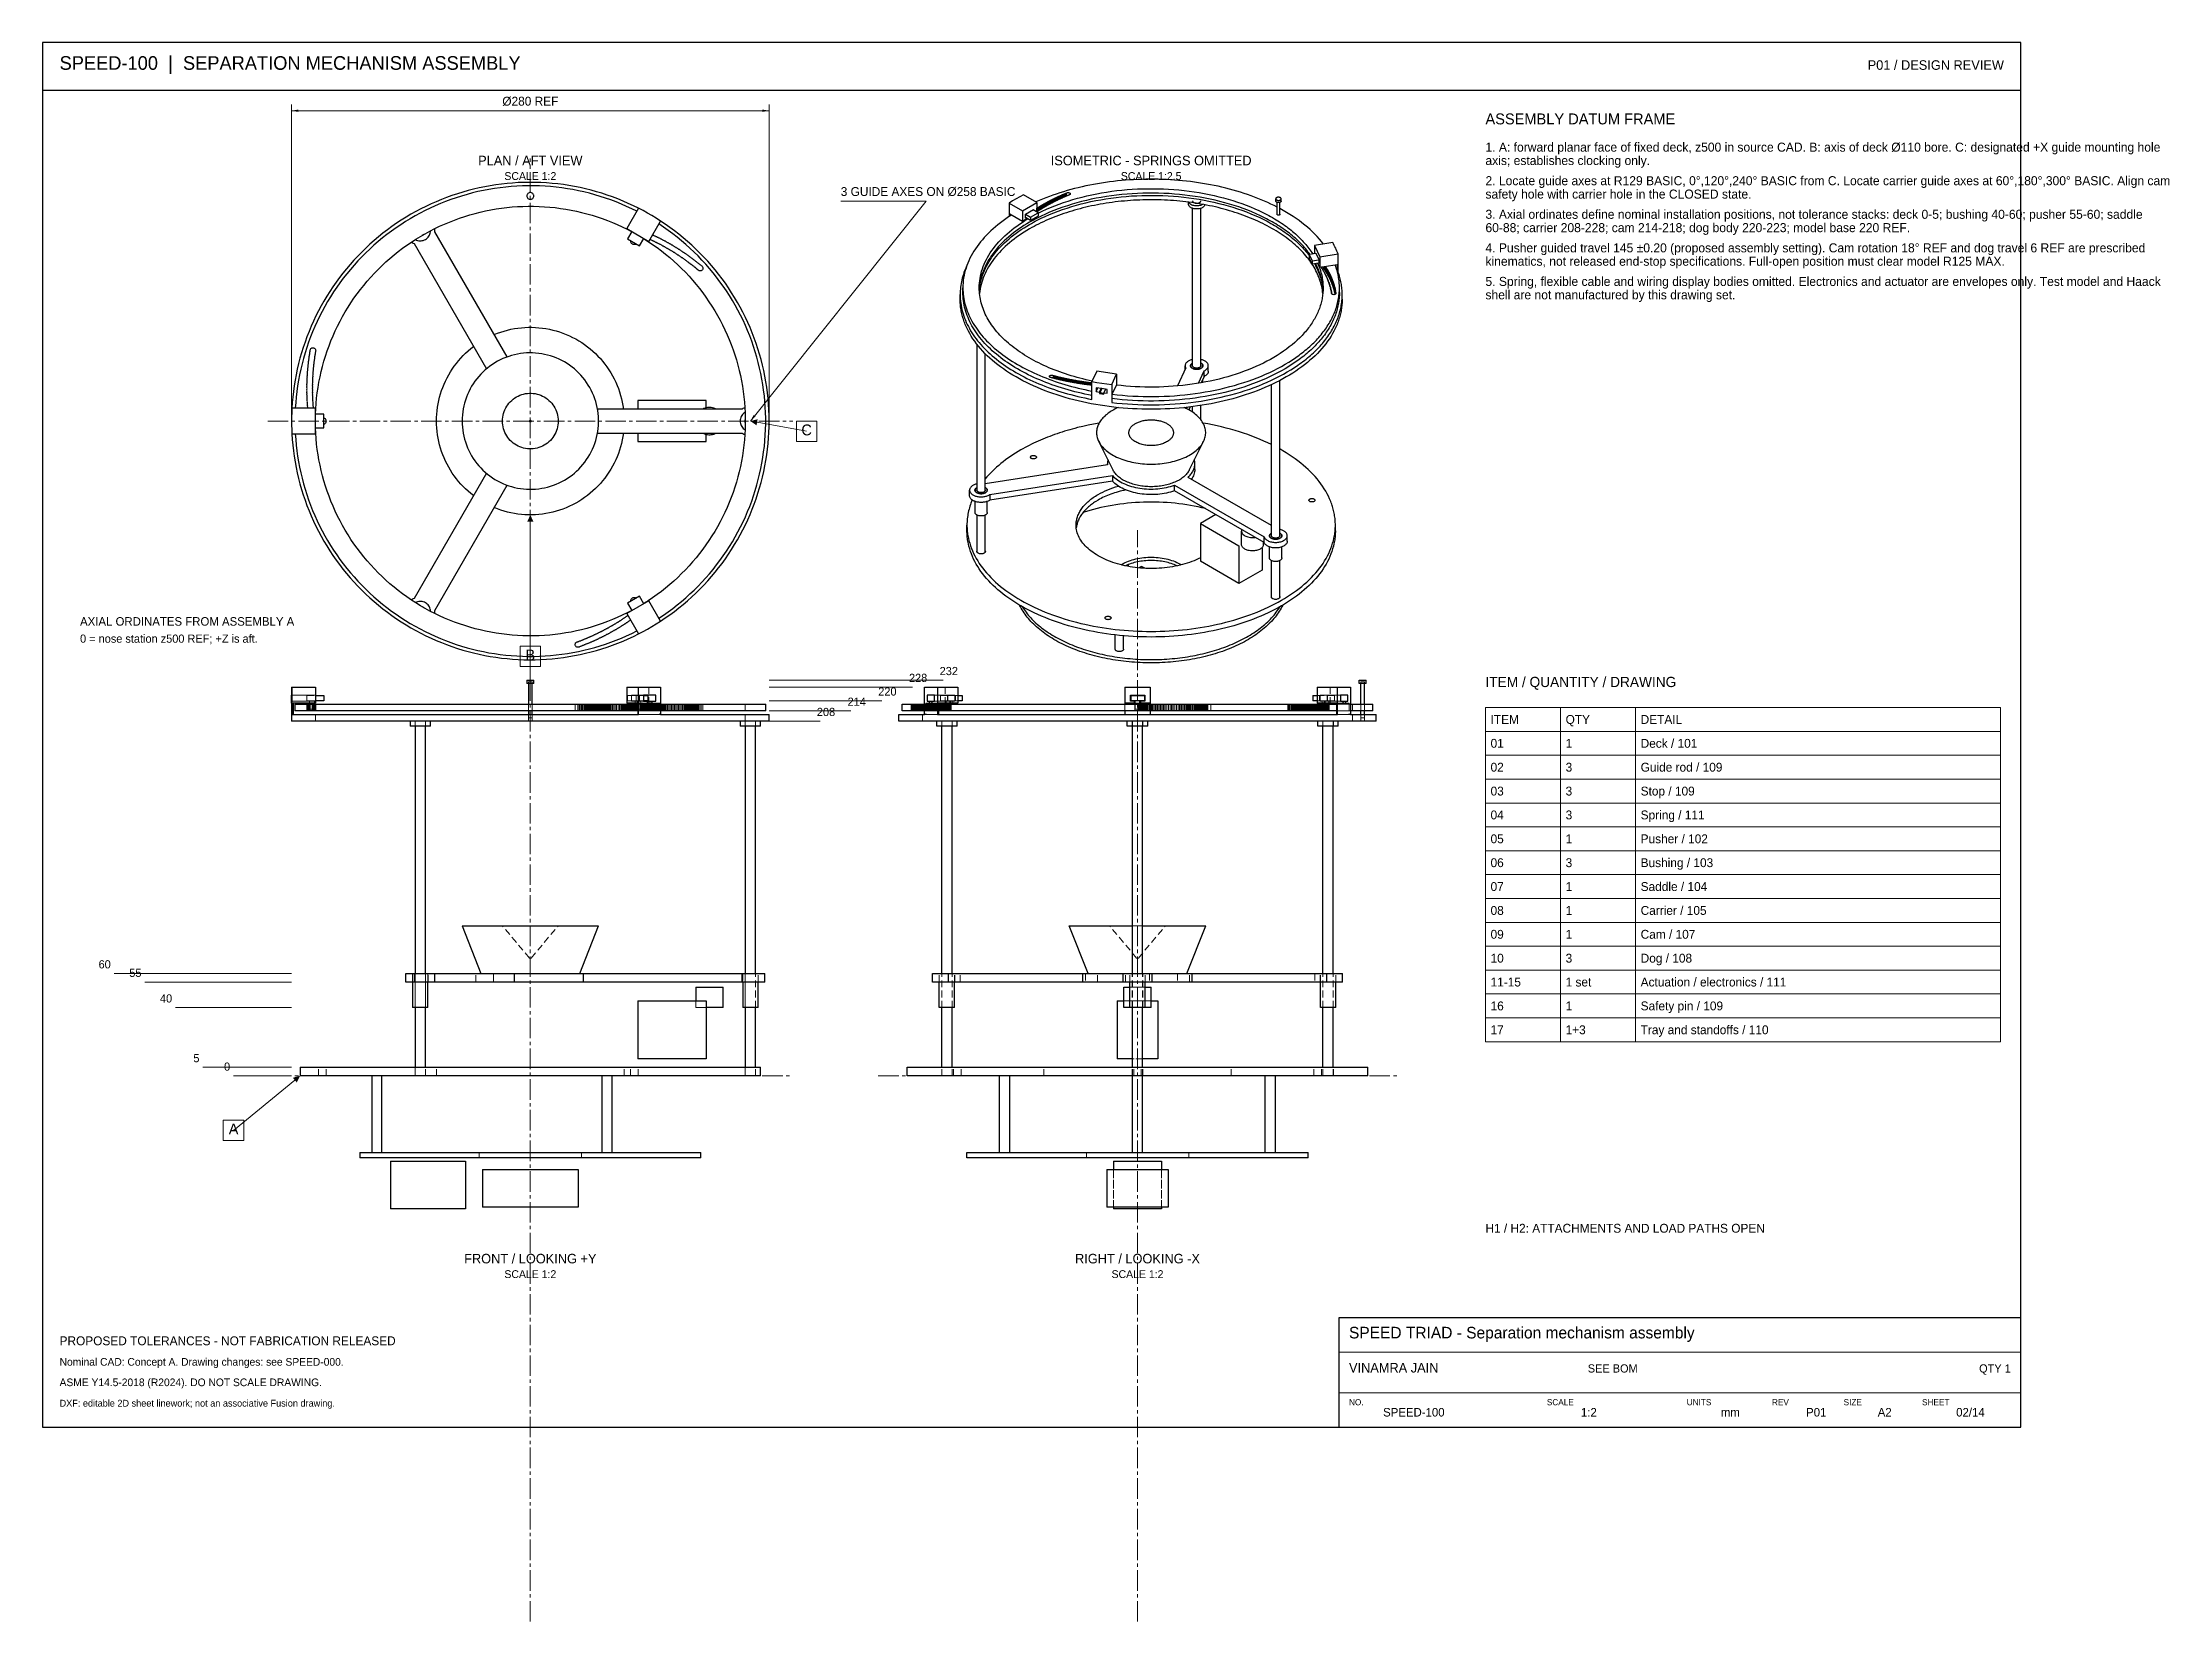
# Model space of a CAD drawing. Header units: millimetres. Extents: x 7 to 631, y -50 to 413.
import ezdxf
from ezdxf.enums import TextEntityAlignment as Align

# ---------------------------------------------------------------- set-up
doc = ezdxf.new("R2010")
doc.units = ezdxf.units.MM
doc.linetypes.add('CENTER_STD', pattern=[9, 6, -1, 1, -1])
doc.linetypes.add('DASHED_STD', pattern=[3, 2, -1])
for name, color, linetype, lineweight in [('BORDER', 7, 'Continuous', 30), ('CENTER', 7, 'CENTER_STD', 13), ('DIM', 7, 'Continuous', 15), ('GDT', 7, 'Continuous', 20), ('HIDDEN', 7, 'DASHED_STD', 13), ('NOTES', 7, 'Continuous', 18), ('VISIBLE', 7, 'Continuous', 30)]:
    doc.layers.add(name, color=color, linetype=linetype, lineweight=lineweight)

msp = doc.modelspace()

# ---------------------------------------------------------------- texts
at = {"layer": 'GDT'}
for s, p in [('C', (231, 297.8)), ('B', (150, 231.8)), ('A', (63, 92.8))]:
    msp.add_text(s, height=3.2, dxfattribs=at).set_placement(p, align=Align.CENTER)
at = {"layer": 'NOTES'}
for s, height, p in [('SPEED-100  |  SEPARATION MECHANISM ASSEMBLY', 4, (12, 405)), ('ASSEMBLY DATUM FRAME', 3.2, (430, 389)), ('1. A: forward planar face of fixed deck, z500 in source CAD. B: axis of deck Ø110 bore. C: designated +X guide mounting hole', 2.65, (430, 381)), ('axis; establishes clocking only.', 2.65, (430, 377.078)), ('3 GUIDE AXES ON Ø258 BASIC', 2.6, (241, 368)), ('safety hole with carrier hole in the CLOSED state.', 2.65, (430, 367.234)), ('2. Locate guide axes at R129 BASIC, 0°,120°,240° BASIC from C. Locate carrier guide axes at 60°,180°,300° BASIC. Align cam', 2.65, (430, 371.156)), ('3. Axial ordinates define nominal installation positions, not tolerance stacks: deck 0-5; bushing 40-60; pusher 55-60; saddle', 2.65, (430, 361.312)), ('60-88; carrier 208-228; cam 214-218; dog body 220-223; model base 220 REF.', 2.65, (430, 357.39)), ('4. Pusher guided travel 145 ±0.20 (proposed assembly setting). Cam rotation 18° REF and dog travel 6 REF are prescribed', 2.65, (430, 351.468)), ('kinematics, not released end-stop specifications. Full-open position must clear model R125 MAX.', 2.65, (430, 347.546)), ('5. Spring, flexible cable and wiring display bodies omitted. Electronics and actuator are envelopes only. Test model and Haack', 2.65, (430, 341.624)), ('shell are not manufactured by this drawing set.', 2.65, (430, 337.702)), ('AXIAL ORDINATES FROM ASSEMBLY A', 2.5, (18, 242)), ('0 = nose station z500 REF; +Z is aft.', 2.4, (18, 237)), ('228', 2.4, (261, 225.5)), ('232', 2.4, (270, 227.5)), ('ITEM / QUANTITY / DRAWING', 3, (430, 224)), ('214', 2.4, (243, 218.5)), ('220', 2.4, (252, 221.5)), ('208', 2.4, (234, 215.5)), ('ITEM', 2.6, (431.5, 213.2)), ('QTY', 2.6, (453.5, 213.2)), ('DETAIL', 2.6, (475.5, 213.2)), ('01', 2.6, (431.5, 206.2)), ('1', 2.6, (453.5, 206.2)), ('Deck / 101', 2.6, (475.5, 206.2)), ('02', 2.6, (431.5, 199.2)), ('3', 2.6, (453.5, 199.2)), ('Guide rod / 109', 2.6, (475.5, 199.2)), ('03', 2.6, (431.5, 192.2)), ('3', 2.6, (453.5, 192.2)), ('Stop / 109', 2.6, (475.5, 192.2)), ('04', 2.6, (431.5, 185.2)), ('3', 2.6, (453.5, 185.2)), ('Spring / 111', 2.6, (475.5, 185.2)), ('05', 2.6, (431.5, 178.2)), ('Pusher / 102', 2.6, (475.5, 178.2)), ('1', 2.6, (453.5, 178.2)), ('06', 2.6, (431.5, 171.2)), ('3', 2.6, (453.5, 171.2)), ('Bushing / 103', 2.6, (475.5, 171.2)), ('07', 2.6, (431.5, 164.2)), ('1', 2.6, (453.5, 164.2)), ('Saddle / 104', 2.6, (475.5, 164.2)), ('08', 2.6, (431.5, 157.2)), ('1', 2.6, (453.5, 157.2)), ('Carrier / 105', 2.6, (475.5, 157.2)), ('09', 2.6, (431.5, 150.2)), ('1', 2.6, (453.5, 150.2)), ('Cam / 107', 2.6, (475.5, 150.2)), ('10', 2.6, (431.5, 143.2)), ('3', 2.6, (453.5, 143.2)), ('Dog / 108', 2.6, (475.5, 143.2)), ('11-15', 2.6, (431.5, 136.2)), ('1 set', 2.6, (453.5, 136.2)), ('Actuation / electronics / 111', 2.6, (475.5, 136.2)), ('16', 2.6, (431.5, 129.2)), ('1', 2.6, (453.5, 129.2)), ('Safety pin / 109', 2.6, (475.5, 129.2)), ('17', 2.6, (431.5, 122.2)), ('1+3', 2.6, (453.5, 122.2)), ('Tray and standoffs / 110', 2.6, (475.5, 122.2)), ('H1 / H2: ATTACHMENTS AND LOAD PATHS OPEN', 2.6, (430, 64)), ('PROPOSED TOLERANCES - NOT FABRICATION RELEASED', 2.6, (12, 31)), ('SPEED TRIAD - Separation mechanism assembly', 3.4, (390, 33)), ('Nominal CAD: Concept A. Drawing changes: see SPEED-000.', 2.25, (12, 25)), ('VINAMRA JAIN', 2.8, (390, 23)), ('SEE BOM', 2.4, (460, 23)), ('ASME Y14.5-2018 (R2024). DO NOT SCALE DRAWING.', 2.25, (12, 19)), ('DXF: editable 2D sheet linework; not an associative Fusion drawing.', 2, (12, 13)), ('NO.', 1.8, (390, 13.4)), ('SPEED-100', 2.5, (400, 10.1)), ('SCALE', 1.8, (448, 13.4)), ('1:2', 2.5, (458, 10.1)), ('UNITS', 1.8, (489, 13.4)), ('REV', 1.8, (514, 13.4)), ('P01', 2.5, (524, 10.1)), ('SIZE', 1.8, (535, 13.4)), ('A2', 2.5, (545, 10.1)), ('SHEET', 1.8, (558, 13.4)), ('02/14', 2.5, (568, 10.1)), ('mm', 2.5, (499, 10.1))]:
    msp.add_text(s, height=height, dxfattribs=at).set_placement(p)
for s, height, p in [('P01 / DESIGN REVIEW', 2.8, (582, 405)), ('60', 2.4, (27, 141.5)), ('55', 2.4, (36, 139)), ('40', 2.4, (45, 131.5)), ('5', 2.4, (53, 114)), ('0', 2.4, (62, 111.5)), ('QTY 1', 2.4, (584, 23))]:
    msp.add_text(s, height=height, dxfattribs=at).set_placement(p, align=Align.RIGHT)
for s, height, p in [('Ø280 REF', 2.6, (150, 394.5)), ('PLAN / AFT VIEW', 2.8, (150, 377)), ('SCALE 1:2', 2.3, (150, 372.7)), ('ISOMETRIC - SPRINGS OMITTED', 2.8, (332, 377)), ('SCALE 1:2.5', 2.3, (332, 372.7)), ('FRONT / LOOKING +Y', 2.8, (150, 55)), ('RIGHT / LOOKING -X', 2.8, (328, 55)), ('SCALE 1:2', 2.3, (150, 50.7)), ('SCALE 1:2', 2.3, (328, 50.7))]:
    msp.add_text(s, height=height, dxfattribs=at).set_placement(p, align=Align.CENTER)

# ---------------------------------------------------------------- linework, layer by layer
at = {"layer": 'BORDER'}
msp.add_line((7, 399), (587, 399), dxfattribs=at)
for points in [[(7, 7), (587, 7), (587, 413), (7, 413)], [(387, 7), (587, 7), (587, 39), (387, 39)]]:
    msp.add_lwpolyline(points, close=True, dxfattribs=at)
at = {"layer": 'CENTER'}
for p, q in [((150, 225), (150, 379)), ((73, 302), (227, 302)), ((150, -50), (150, 270)), ((328, -50), (328, 270)), ((74, 110), (226, 110)), ((252, 110), (404, 110))]:
    msp.add_line(p, q, dxfattribs=at)
at = {"layer": 'DIM'}
for p, q in [((80, 303), (80, 394.8)), ((80, 393), (220, 393)), ((220, 303), (220, 394.8)), ((266, 366.5), (214.5, 302)), ((241, 366.5), (266, 366.5)), ((220, 226), (271, 226)), ((220, 224), (262, 224)), ((220, 220), (253, 220)), ((220, 217), (244, 217)), ((220, 214), (235, 214)), ((452, 211), (452, 218)), ((474, 211), (474, 218)), ((452, 204), (452, 211)), ((474, 204), (474, 211)), ((452, 197), (452, 204)), ((474, 197), (474, 204)), ((452, 190), (452, 197)), ((474, 190), (474, 197)), ((452, 183), (452, 190)), ((474, 183), (474, 190)), ((452, 176), (452, 183)), ((474, 176), (474, 183)), ((452, 169), (452, 176)), ((474, 169), (474, 176)), ((452, 162), (452, 169)), ((474, 162), (474, 169)), ((452, 155), (452, 162)), ((474, 155), (474, 162)), ((452, 148), (452, 155)), ((474, 148), (474, 155)), ((452, 141), (452, 148)), ((474, 141), (474, 148)), ((80, 140), (28, 140)), ((80, 137.5), (37, 137.5)), ((452, 134), (452, 141)), ((474, 134), (474, 141)), ((452, 127), (452, 134)), ((474, 127), (474, 134)), ((80, 130), (46, 130)), ((452, 120), (452, 127)), ((474, 120), (474, 127)), ((80, 112.5), (54, 112.5)), ((80, 110), (63, 110)), ((387, 29), (587, 29)), ((387, 17), (587, 17))]:
    msp.add_line(p, q, dxfattribs=at)
for points in [[(430, 211), (581, 211), (581, 218), (430, 218)], [(430, 204), (581, 204), (581, 211), (430, 211)], [(430, 197), (581, 197), (581, 204), (430, 204)], [(430, 190), (581, 190), (581, 197), (430, 197)], [(430, 183), (581, 183), (581, 190), (430, 190)], [(430, 176), (581, 176), (581, 183), (430, 183)], [(430, 169), (581, 169), (581, 176), (430, 176)], [(430, 162), (581, 162), (581, 169), (430, 169)], [(430, 155), (581, 155), (581, 162), (430, 162)], [(430, 148), (581, 148), (581, 155), (430, 155)], [(430, 141), (581, 141), (581, 148), (430, 148)], [(430, 134), (581, 134), (581, 141), (430, 141)], [(430, 127), (581, 127), (581, 134), (430, 134)], [(430, 120), (581, 120), (581, 127), (430, 127)]]:
    msp.add_lwpolyline(points, close=True, dxfattribs=at)
for points in [[(80, 393), (82, 393.35), (82, 392.65)], [(220, 393), (218, 392.65), (218, 393.35)], [(214.5, 302), (215.474401, 303.781304), (216.021423, 303.344534)]]:
    msp.add_solid(points, dxfattribs=at)
at = {"layer": 'GDT'}
for p, q in [((216.46774, 301.642229), (231, 299)), ((150, 272.5), (150, 233)), ((80.953853, 108.731367), (63, 94))]:
    msp.add_line(p, q, dxfattribs=at)
for points in [[(228, 296), (234, 296), (234, 302), (228, 302)], [(147, 230), (153, 230), (153, 236), (147, 236)], [(60, 91), (66, 91), (66, 97), (60, 97)]]:
    msp.add_lwpolyline(points, close=True, dxfattribs=at)
for points in [[(214.5, 302), (216.628737, 302.527712), (216.306743, 300.756746)], [(150, 274.5), (150.9, 272.5), (149.1, 272.5)], [(82.5, 110), (81.524738, 108.035601), (80.382968, 109.427133)]]:
    msp.add_solid(points, dxfattribs=at)
at = {"layer": 'HIDDEN'}
for points in [[(151, 226), (150.97493, 226), (150.90097, 226), (150.78183, 226), (150.62349, 226), (150.433885, 226), (150.22252, 226), (150, 226), (149.77748, 226), (149.566115, 226), (149.37651, 226), (149.21817, 226), (149.09903, 226), (149.02507, 226), (149, 226)], [(149, 225), (149.02507, 225), (149.09903, 225), (149.21817, 225), (149.37651, 225), (149.566115, 225), (149.77748, 225), (150, 225), (150.22252, 225), (150.433885, 225), (150.62349, 225), (150.78183, 225), (150.90097, 225), (150.97493, 225), (151, 225)], [(149.5, 225.5), (149.512535, 225.5), (149.549515, 225.5), (149.609085, 225.5), (149.688255, 225.5), (149.78306, 225.5), (149.88874, 225.5), (150, 225.5), (150.11126, 225.5), (150.21694, 225.5), (150.311745, 225.5), (150.390915, 225.5), (150.450485, 225.5), (150.487465, 225.5), (150.5, 225.5)], [(150.5, 225.5), (150.487465, 225.5), (150.450485, 225.5), (150.390915, 225.5), (150.311745, 225.5), (150.21694, 225.5), (150.11126, 225.5), (150, 225.5), (149.88874, 225.5), (149.78306, 225.5), (149.688255, 225.5), (149.609085, 225.5), (149.549515, 225.5), (149.512535, 225.5), (149.5, 225.5)], [(149.5, 225.5), (149.5, 225)], [(150.5, 225), (150.5, 225.5)], [(394, 226), (393.888035, 226), (393.77748, 226), (393.66972, 226), (393.566115, 226), (393.46797, 226), (393.37651, 226), (393.292895, 226), (393.21817, 226), (393.153275, 226), (393.09903, 226), (393.056115, 226), (393.02507, 226), (393.00629, 226), (393, 226)], [(393, 225), (393.00629, 225), (393.02507, 225), (393.056115, 225), (393.09903, 225), (393.153275, 225), (393.21817, 225), (393.292895, 225), (393.37651, 225), (393.46797, 225), (393.566115, 225), (393.66972, 225), (393.77748, 225), (393.888035, 225), (394, 225)], [(394, 225.5), (393.94402, 225.5), (393.88874, 225.5), (393.83486, 225.5), (393.78306, 225.5), (393.733985, 225.5), (393.688255, 225.5), (393.646445, 225.5), (393.609085, 225.5), (393.57664, 225.5), (393.549515, 225.5), (393.52806, 225.5), (393.512535, 225.5), (393.503145, 225.5), (393.5, 225.5)], [(393.5, 225.5), (393.512535, 225.5), (393.549515, 225.5), (393.609085, 225.5), (393.688255, 225.5), (393.78306, 225.5), (393.88874, 225.5), (394, 225.5), (394.11126, 225.5), (394.21694, 225.5), (394.311745, 225.5), (394.390915, 225.5), (394.450485, 225.5), (394.487465, 225.5), (394.5, 225.5)], [(393.5, 225), (393.5, 225.5)], [(395, 226), (394.99371, 226), (394.97493, 226), (394.943885, 226), (394.90097, 226), (394.846725, 226), (394.78183, 226), (394.707105, 226), (394.62349, 226), (394.53203, 226), (394.433885, 226), (394.33028, 226), (394.22252, 226), (394.111965, 226), (394, 226)], [(394.5, 225.5), (394.496855, 225.5), (394.487465, 225.5), (394.47194, 225.5), (394.450485, 225.5), (394.42336, 225.5), (394.390915, 225.5), (394.353555, 225.5), (394.311745, 225.5), (394.266015, 225.5), (394.21694, 225.5), (394.16514, 225.5), (394.11126, 225.5), (394.05598, 225.5), (394, 225.5)], [(394, 225), (394.111965, 225), (394.22252, 225), (394.33028, 225), (394.433885, 225), (394.53203, 225), (394.62349, 225), (394.707105, 225), (394.78183, 225), (394.846725, 225), (394.90097, 225), (394.943885, 225), (394.97493, 225), (394.99371, 225), (395, 225)], [(394.5, 225), (394.5, 225.5)], [(80.10052, 224), (80.086675, 224), (80.073855, 224), (80.06206, 224), (80.05129, 224), (80.041545, 224), (80.03283, 224), (80.025135, 224), (80.018465, 224), (80.012825, 224), (80.008205, 224), (80.004615, 224), (80.00205, 224), (80.000515, 224), (80, 224)], [(80, 221.6), (80.00016, 221.6), (80.000645, 221.6), (80.001445, 221.6), (80.00257, 221.6), (80.00402, 221.6), (80.005785, 221.6), (80.007875, 221.6), (80.01029, 221.6), (80.01302, 221.6), (80.016075, 221.6), (80.01945, 221.6), (80.02315, 221.6), (80.027165, 221.6), (80.031505, 221.6)], [(80.00516, 219.25), (80.00445, 219.25), (80.00379, 219.25), (80.003185, 219.25), (80.002635, 219.25), (80.002135, 219.25), (80.001685, 219.25), (80.00129, 219.25), (80.00095, 219.25), (80.00066, 219.25), (80.00042, 219.25), (80.000235, 219.25), (80.000105, 219.25), (80.000025, 219.25), (80, 219.25)], [(80.031505, 219.9), (80.028885, 219.9), (80.026375, 219.9), (80.02398, 219.9), (80.0217, 219.9), (80.019535, 219.9), (80.01748, 219.9), (80.015545, 219.9), (80.01372, 219.9), (80.012005, 219.9), (80.01041, 219.9), (80.008925, 219.9), (80.00756, 219.9), (80.0063, 219.9), (80.00516, 219.9)], [(80.00516, 219.9), (80.00516, 219.25)], [(87, 219.9), (80.00516, 219.9)], [(80.5, 219.25), (80.00516, 219.25)], [(80.00516, 219.25), (80.5, 219.25)], [(80.031505, 221.6), (87, 221.6)], [(87, 221.6), (80.031505, 221.6)], [(80.031505, 221.6), (80.031505, 219.9)], [(87, 219.9), (80.031505, 219.9)], [(80.031505, 219.9), (87, 219.9)], [(80.031505, 219.9), (87, 219.9)], [(87, 224), (80.10052, 224)], [(80.10052, 216), (80.10052, 224)], [(87, 219.25), (80.5, 219.25)], [(80.5, 219.25), (87, 219.25)], [(80.5, 219.25), (87, 219.25)], [(80.5, 219.25), (80.5, 216)], [(219, 219), (217.270025, 219), (212.16685, 219), (203.94637, 219), (193.020795, 219), (179.93798, 219), (165.353945, 219), (150, 219), (134.646055, 219), (120.06202, 219), (106.979205, 219), (96.05363, 219), (87.83315, 219), (82.729975, 219), (81, 219)], [(84.5, 221.5), (87, 221.5)], [(89.5, 221.5), (84.5, 221.5)], [(84.5, 221.5), (84.5, 220)], [(84.5, 221.5), (84.5, 220)], [(84.5, 220), (89.5, 220)], [(87, 220), (84.5, 220)], [(84.53859, 219), (84.53354, 219), (84.52885, 219), (84.52453, 219), (84.52058, 219), (84.517, 219), (84.51379, 219), (84.510955, 219), (84.508495, 219), (84.50641, 219), (84.504705, 219), (84.50338, 219), (84.50243, 219), (84.50186, 219), (84.50167, 219)], [(84.50167, 219), (84.501855, 219), (84.50241, 219), (84.50333, 219), (84.504625, 219), (84.50628, 219), (84.50831, 219), (84.5107, 219), (84.513455, 219), (84.51658, 219), (84.52006, 219), (84.523905, 219), (84.528105, 219), (84.532665, 219), (84.53758, 219)], [(84.50167, 217), (84.50167, 219)], [(84.53758, 219), (84.532755, 219), (84.52828, 219), (84.52415, 219), (84.520375, 219), (84.516955, 219), (84.51389, 219), (84.511185, 219), (84.508835, 219), (84.506845, 219), (84.50522, 219), (84.50395, 219), (84.503045, 219), (84.5025, 219), (84.50232, 219)], [(84.50232, 219), (84.502515, 219), (84.503095, 219), (84.504065, 219), (84.505425, 219), (84.507165, 219), (84.509295, 219), (84.51181, 219), (84.51471, 219), (84.51799, 219), (84.52165, 219), (84.525685, 219), (84.530105, 219), (84.534895, 219), (84.540055, 219)], [(84.50232, 217), (84.50232, 219)], [(84.54307, 219), (84.53779, 219), (84.53289, 219), (84.52837, 219), (84.524235, 219), (84.52049, 219), (84.517135, 219), (84.51417, 219), (84.5116, 219), (84.50942, 219), (84.507635, 219), (84.506245, 219), (84.505255, 219), (84.504655, 219), (84.50446, 219)], [(84.50446, 219), (84.504635, 219), (84.50516, 219), (84.506035, 219), (84.507265, 219), (84.50884, 219), (84.510765, 219), (84.513035, 219), (84.515655, 219), (84.518625, 219), (84.521935, 219), (84.525585, 219), (84.52958, 219), (84.533915, 219), (84.53859, 219)], [(84.50446, 217), (84.50446, 219)], [(84.540055, 219), (84.53545, 219), (84.531175, 219), (84.52724, 219), (84.523635, 219), (84.520375, 219), (84.51745, 219), (84.51487, 219), (84.51263, 219), (84.51073, 219), (84.50918, 219), (84.50797, 219), (84.507105, 219), (84.506585, 219), (84.506415, 219)], [(84.506415, 219), (84.506615, 219), (84.50723, 219), (84.508245, 219), (84.50967, 219), (84.5115, 219), (84.513735, 219), (84.516375, 219), (84.51942, 219), (84.52286, 219), (84.5267, 219), (84.53094, 219), (84.535575, 219), (84.5406, 219), (84.546015, 219)], [(84.506415, 217), (84.506415, 219)], [(84.55102, 219), (84.5455, 219), (84.54038, 219), (84.53566, 219), (84.531345, 219), (84.52743, 219), (84.523925, 219), (84.520825, 219), (84.518135, 219), (84.51586, 219), (84.513995, 219), (84.512545, 219), (84.511505, 219), (84.510885, 219), (84.510675, 219)], [(84.510675, 219), (84.51084, 219), (84.51134, 219), (84.512175, 219), (84.513335, 219), (84.51483, 219), (84.51666, 219), (84.518815, 219), (84.5213, 219), (84.524115, 219), (84.52726, 219), (84.530725, 219), (84.53452, 219), (84.538635, 219), (84.54307, 219)], [(84.510675, 217), (84.510675, 219)], [(84.546015, 219), (84.541625, 219), (84.537555, 219), (84.5338, 219), (84.53037, 219), (84.52726, 219), (84.524475, 219), (84.522015, 219), (84.51988, 219), (84.51807, 219), (84.51659, 219), (84.51544, 219), (84.514615, 219), (84.51412, 219), (84.513955, 219)], [(84.513955, 219), (84.51417, 219), (84.51481, 219), (84.51588, 219), (84.517375, 219), (84.519295, 219), (84.521635, 219), (84.524405, 219), (84.527595, 219), (84.5312, 219), (84.53523, 219), (84.53967, 219), (84.54453, 219), (84.549795, 219), (84.55547, 219)], [(84.513955, 217), (84.513955, 219)], [(84.562425, 219), (84.55667, 219), (84.551325, 219), (84.5464, 219), (84.541895, 219), (84.53781, 219), (84.53415, 219), (84.530915, 219), (84.528105, 219), (84.52573, 219), (84.52378, 219), (84.522265, 219), (84.521185, 219), (84.52053, 219), (84.520315, 219)], [(84.520315, 219), (84.520475, 219), (84.520945, 219), (84.521735, 219), (84.522835, 219), (84.524255, 219), (84.525985, 219), (84.52803, 219), (84.530385, 219), (84.53305, 219), (84.53603, 219), (84.539315, 219), (84.54291, 219), (84.546815, 219), (84.55102, 219)], [(84.520315, 217), (84.520315, 219)], [(84.55547, 219), (84.55129, 219), (84.547415, 219), (84.54384, 219), (84.540575, 219), (84.537615, 219), (84.534965, 219), (84.532625, 219), (84.53059, 219), (84.52887, 219), (84.527465, 219), (84.526365, 219), (84.525585, 219), (84.525115, 219), (84.524955, 219)], [(84.524955, 219), (84.52518, 219), (84.52585, 219), (84.52697, 219), (84.528535, 219), (84.530545, 219), (84.533, 219), (84.5359, 219), (84.53924, 219), (84.54302, 219), (84.547235, 219), (84.55189, 219), (84.556975, 219), (84.562485, 219), (84.56843, 219)], [(84.524955, 217), (84.524955, 219)], [(84.577285, 219), (84.571285, 219), (84.565715, 219), (84.56058, 219), (84.55588, 219), (84.55162, 219), (84.5478, 219), (84.544425, 219), (84.5415, 219), (84.53902, 219), (84.536985, 219), (84.535405, 219), (84.534275, 219), (84.533595, 219), (84.53337, 219)], [(84.53337, 219), (84.53352, 219), (84.533965, 219), (84.534715, 219), (84.535755, 219), (84.537095, 219), (84.538735, 219), (84.54067, 219), (84.542895, 219), (84.54542, 219), (84.54824, 219), (84.55135, 219), (84.554755, 219), (84.558445, 219), (84.562425, 219)], [(84.53337, 217), (84.53337, 219)], [(84.53758, 217), (84.53758, 219)], [(84.53859, 217), (84.53859, 219)], [(84.56843, 219), (84.564455, 219), (84.560765, 219), (84.55737, 219), (84.554265, 219), (84.55145, 219), (84.54893, 219), (84.546705, 219), (84.544775, 219), (84.54314, 219), (84.5418, 219), (84.54076, 219), (84.540015, 219), (84.53957, 219), (84.53942, 219)], [(84.53942, 219), (84.539655, 219), (84.540355, 219), (84.54153, 219), (84.543165, 219), (84.54527, 219), (84.54784, 219), (84.55087, 219), (84.554365, 219), (84.55832, 219), (84.56273, 219), (84.567595, 219), (84.572915, 219), (84.57868, 219), (84.58489, 219)], [(84.53942, 217), (84.53942, 219)], [(84.540055, 217), (84.540055, 219)], [(84.54307, 217), (84.54307, 219)], [(84.546015, 217), (84.546015, 219)], [(84.59559, 219), (84.58934, 219), (84.58354, 219), (84.578185, 219), (84.57329, 219), (84.56885, 219), (84.56487, 219), (84.561355, 219), (84.558305, 219), (84.55572, 219), (84.5536, 219), (84.551955, 219), (84.550775, 219), (84.55007, 219), (84.549835, 219)], [(84.549835, 219), (84.549975, 219), (84.550395, 219), (84.5511, 219), (84.552085, 219), (84.553355, 219), (84.5549, 219), (84.556725, 219), (84.558835, 219), (84.561215, 219), (84.56388, 219), (84.56682, 219), (84.570035, 219), (84.573525, 219), (84.577285, 219)], [(84.549835, 217), (84.549835, 219)], [(84.55102, 217), (84.55102, 219)], [(84.55547, 217), (84.55547, 219)], [(84.58489, 219), (84.581115, 219), (84.577615, 219), (84.57439, 219), (84.571445, 219), (84.56877, 219), (84.56638, 219), (84.56427, 219), (84.562435, 219), (84.560885, 219), (84.559615, 219), (84.558625, 219), (84.55792, 219), (84.557495, 219), (84.557355, 219)], [(84.557355, 219), (84.5576, 219), (84.55833, 219), (84.559555, 219), (84.56127, 219), (84.563465, 219), (84.56615, 219), (84.56932, 219), (84.572975, 219), (84.577105, 219), (84.581715, 219), (84.5868, 219), (84.592355, 219), (84.59838, 219), (84.604865, 219)], [(84.557355, 217), (84.557355, 219)], [(84.562425, 217), (84.562425, 219)], [(84.56843, 217), (84.56843, 219)], [(84.617335, 219), (84.610825, 219), (84.60479, 219), (84.59922, 219), (84.59412, 219), (84.5895, 219), (84.585355, 219), (84.581695, 219), (84.578515, 219), (84.575825, 219), (84.57362, 219), (84.571905, 219), (84.57068, 219), (84.56994, 219), (84.569695, 219)], [(84.569695, 219), (84.56983, 219), (84.570225, 219), (84.57089, 219), (84.57182, 219), (84.573015, 219), (84.574475, 219), (84.576195, 219), (84.578185, 219), (84.58043, 219), (84.582945, 219), (84.585715, 219), (84.58875, 219), (84.59204, 219), (84.59559, 219)], [(84.569695, 217), (84.569695, 219)], [(84.577285, 217), (84.577285, 219)], [(84.604865, 219), (84.601285, 219), (84.59797, 219), (84.59491, 219), (84.592115, 219), (84.589585, 219), (84.587315, 219), (84.585315, 219), (84.583575, 219), (84.582105, 219), (84.580905, 219), (84.579965, 219), (84.579295, 219), (84.578895, 219), (84.57876, 219)], [(84.57876, 219), (84.579015, 219), (84.579785, 219), (84.58106, 219), (84.58285, 219), (84.585145, 219), (84.58795, 219), (84.59126, 219), (84.59507, 219), (84.599385, 219), (84.604195, 219), (84.609505, 219), (84.615305, 219), (84.62159, 219), (84.62836, 219)], [(84.57876, 217), (84.57876, 219)], [(84.58489, 217), (84.58489, 219)], [(84.642505, 219), (84.63574, 219), (84.629455, 219), (84.623665, 219), (84.61836, 219), (84.613555, 219), (84.609245, 219), (84.605435, 219), (84.60213, 219), (84.59933, 219), (84.597035, 219), (84.59525, 219), (84.59397, 219), (84.593205, 219), (84.59295, 219)], [(84.59295, 219), (84.593075, 219), (84.59345, 219), (84.594075, 219), (84.59495, 219), (84.596075, 219), (84.597445, 219), (84.59907, 219), (84.60094, 219), (84.603055, 219), (84.60542, 219), (84.60803, 219), (84.61089, 219), (84.61399, 219), (84.617335, 219)], [(84.59295, 217), (84.59295, 219)], [(84.59559, 217), (84.59559, 219)], [(84.62836, 219), (84.62497, 219), (84.62183, 219), (84.618935, 219), (84.61629, 219), (84.613895, 219), (84.611745, 219), (84.60985, 219), (84.608205, 219), (84.606815, 219), (84.605675, 219), (84.60479, 219), (84.604155, 219), (84.603775, 219), (84.60365, 219)], [(84.60365, 219), (84.603915, 219), (84.604715, 219), (84.60605, 219), (84.607915, 219), (84.61031, 219), (84.613235, 219), (84.61669, 219), (84.620665, 219), (84.625165, 219), (84.630185, 219), (84.63572, 219), (84.641765, 219), (84.64832, 219), (84.65538, 219)], [(84.60365, 217), (84.60365, 219)], [(84.604865, 217), (84.604865, 219)], [(84.617335, 217), (84.617335, 219)], [(84.671095, 219), (84.664065, 219), (84.65754, 219), (84.651515, 219), (84.646005, 219), (84.64101, 219), (84.63653, 219), (84.63257, 219), (84.629135, 219), (84.62622, 219), (84.623835, 219), (84.62198, 219), (84.62065, 219), (84.619855, 219), (84.61959, 219)], [(84.61959, 219), (84.619705, 219), (84.62006, 219), (84.620645, 219), (84.62147, 219), (84.622525, 219), (84.623815, 219), (84.62534, 219), (84.627095, 219), (84.629085, 219), (84.631305, 219), (84.63376, 219), (84.636445, 219), (84.63936, 219), (84.642505, 219)], [(84.61959, 217), (84.61959, 219)], [(84.62836, 217), (84.62836, 219)], [(84.65538, 219), (84.652175, 219), (84.649205, 219), (84.64647, 219), (84.64397, 219), (84.641705, 219), (84.639675, 219), (84.637885, 219), (84.63633, 219), (84.635015, 219), (84.63394, 219), (84.6331, 219), (84.632505, 219), (84.632145, 219), (84.632025, 219)], [(84.632025, 219), (84.6323, 219), (84.633135, 219), (84.634525, 219), (84.63647, 219), (84.63897, 219), (84.642015, 219), (84.645615, 219), (84.64976, 219), (84.65445, 219), (84.65968, 219), (84.665445, 219), (84.671745, 219), (84.678575, 219), (84.685925, 219)], [(84.632025, 217), (84.632025, 219)], [(84.642505, 217), (84.642505, 219)], [(84.703095, 219), (84.6958, 219), (84.68902, 219), (84.68277, 219), (84.677045, 219), (84.671855, 219), (84.667205, 219), (84.66309, 219), (84.65952, 219), (84.656495, 219), (84.654015, 219), (84.652085, 219), (84.650705, 219), (84.64988, 219), (84.649605, 219)], [(84.649605, 219), (84.649715, 219), (84.650045, 219), (84.650595, 219), (84.651365, 219), (84.652355, 219), (84.653565, 219), (84.654995, 219), (84.65664, 219), (84.658505, 219), (84.66059, 219), (84.662895, 219), (84.66541, 219), (84.668145, 219), (84.671095, 219)], [(84.649605, 217), (84.649605, 219)], [(84.65538, 217), (84.65538, 219)], [(84.685925, 219), (84.682905, 219), (84.6801, 219), (84.67752, 219), (84.67516, 219), (84.673025, 219), (84.67111, 219), (84.66942, 219), (84.667955, 219), (84.666715, 219), (84.6657, 219), (84.664905, 219), (84.664345, 219), (84.664005, 219), (84.66389, 219)], [(84.66389, 219), (84.66418, 219), (84.66505, 219), (84.666495, 219), (84.66852, 219), (84.671125, 219), (84.6743, 219), (84.678045, 219), (84.68236, 219), (84.687245, 219), (84.69269, 219), (84.698695, 219), (84.70525, 219), (84.71236, 219), (84.72001, 219)], [(84.66389, 217), (84.66389, 219)], [(84.671095, 217), (84.671095, 219)], [(84.7385, 219), (84.73093, 219), (84.7239, 219), (84.71741, 219), (84.71147, 219), (84.706085, 219), (84.701255, 219), (84.696985, 219), (84.69328, 219), (84.69014, 219), (84.687565, 219), (84.68556, 219), (84.68413, 219), (84.68327, 219), (84.682985, 219)], [(84.682985, 219), (84.683085, 219), (84.683395, 219), (84.68391, 219), (84.68463, 219), (84.68556, 219), (84.68669, 219), (84.68803, 219), (84.68957, 219), (84.691315, 219), (84.693265, 219), (84.69542, 219), (84.697775, 219), (84.700335, 219), (84.703095, 219)], [(84.682985, 217), (84.682985, 219)], [(84.685925, 217), (84.685925, 219)], [(84.72001, 219), (84.71716, 219), (84.71452, 219), (84.71209, 219), (84.709865, 219), (84.707855, 219), (84.70605, 219), (84.70446, 219), (84.70308, 219), (84.70191, 219), (84.700955, 219), (84.70021, 219), (84.69968, 219), (84.69936, 219), (84.699255, 219)], [(84.699255, 219), (84.699555, 219), (84.70046, 219), (84.701965, 219), (84.704075, 219), (84.70678, 219), (84.710085, 219), (84.713985, 219), (84.718475, 219), (84.723555, 219), (84.72922, 219), (84.735465, 219), (84.742285, 219), (84.749675, 219), (84.757635, 219)], [(84.699255, 217), (84.699255, 219)], [(84.703095, 217), (84.703095, 219)], [(84.777305, 219), (84.769455, 219), (84.762165, 219), (84.755435, 219), (84.749275, 219), (84.74369, 219), (84.73868, 219), (84.73425, 219), (84.730405, 219), (84.727145, 219), (84.724475, 219), (84.7224, 219), (84.72091, 219), (84.72002, 219), (84.719725, 219)], [(84.719725, 219), (84.71982, 219), (84.72011, 219), (84.72059, 219), (84.72126, 219), (84.722125, 219), (84.723185, 219), (84.72443, 219), (84.72587, 219), (84.7275, 219), (84.729325, 219), (84.731335, 219), (84.733535, 219), (84.735925, 219), (84.7385, 219)], [(84.719725, 217), (84.719725, 219)], [(84.72001, 217), (84.72001, 219)], [(84.757635, 219), (84.754955, 219), (84.75247, 219), (84.750185, 219), (84.748095, 219), (84.746205, 219), (84.74451, 219), (84.743015, 219), (84.741715, 219), (84.74062, 219), (84.73972, 219), (84.73902, 219), (84.73852, 219), (84.73822, 219), (84.73812, 219)], [(84.73812, 219), (84.738435, 219), (84.739375, 219), (84.74094, 219), (84.743135, 219), (84.745945, 219), (84.749385, 219), (84.753435, 219), (84.758105, 219), (84.763385, 219), (84.769275, 219), (84.775765, 219), (84.782855, 219), (84.790535, 219), (84.7988, 219)], [(84.73812, 217), (84.73812, 219)], [(84.7385, 217), (84.7385, 219)], [(84.757635, 217), (84.757635, 219)], [(84.81949, 219), (84.81136, 219), (84.803805, 219), (84.79683, 219), (84.79045, 219), (84.78466, 219), (84.779465, 219), (84.774875, 219), (84.770885, 219), (84.76751, 219), (84.76474, 219), (84.762585, 219), (84.761045, 219), (84.76012, 219), (84.75981, 219)], [(84.75981, 219), (84.7599, 219), (84.76017, 219), (84.76062, 219), (84.761245, 219), (84.76205, 219), (84.763035, 219), (84.764195, 219), (84.76554, 219), (84.767055, 219), (84.76875, 219), (84.770625, 219), (84.772675, 219), (84.7749, 219), (84.777305, 219)], [(84.75981, 217), (84.75981, 219)], [(84.777305, 217), (84.777305, 219)], [(84.7988, 219), (84.796285, 219), (84.793955, 219), (84.79181, 219), (84.78985, 219), (84.788075, 219), (84.786485, 219), (84.785085, 219), (84.783865, 219), (84.782835, 219), (84.78199, 219), (84.781335, 219), (84.78087, 219), (84.780585, 219), (84.780495, 219)], [(84.780495, 219), (84.78082, 219), (84.781795, 219), (84.783425, 219), (84.7857, 219), (84.788625, 219), (84.792195, 219), (84.796405, 219), (84.80126, 219), (84.806745, 219), (84.81286, 219), (84.8196, 219), (84.82696, 219), (84.834935, 219), (84.843515, 219)], [(84.780495, 217), (84.780495, 219)], [(84.7988, 217), (84.7988, 219)], [(84.865055, 219), (84.856635, 219), (84.84881, 219), (84.841595, 219), (84.83498, 219), (84.828985, 219), (84.823605, 219), (84.818845, 219), (84.814715, 219), (84.811215, 219), (84.80835, 219), (84.806115, 219), (84.80452, 219), (84.80356, 219), (84.80324, 219)], [(84.80324, 219), (84.803325, 219), (84.803575, 219), (84.80399, 219), (84.804575, 219), (84.80532, 219), (84.806235, 219), (84.807315, 219), (84.80856, 219), (84.80997, 219), (84.811545, 219), (84.813285, 219), (84.81519, 219), (84.81726, 219), (84.81949, 219)], [(84.80324, 217), (84.80324, 219)], [(84.81949, 217), (84.81949, 219)], [(84.843515, 219), (84.841165, 219), (84.83898, 219), (84.83697, 219), (84.835135, 219), (84.833475, 219), (84.831985, 219), (84.830675, 219), (84.829535, 219), (84.82857, 219), (84.82778, 219), (84.827165, 219), (84.82673, 219), (84.826465, 219), (84.826375, 219)], [(84.826375, 219), (84.826715, 219), (84.82773, 219), (84.82942, 219), (84.831785, 219), (84.83482, 219), (84.838525, 219), (84.8429, 219), (84.847935, 219), (84.85363, 219), (84.859975, 219), (84.86697, 219), (84.87461, 219), (84.882885, 219), (84.891785, 219)], [(84.826375, 217), (84.826375, 219)], [(84.843515, 217), (84.843515, 219)], [(84.913985, 219), (84.905275, 219), (84.89718, 219), (84.889705, 219), (84.882865, 219), (84.876655, 219), (84.871085, 219), (84.86616, 219), (84.861885, 219), (84.85826, 219), (84.85529, 219), (84.85298, 219), (84.851325, 219), (84.850335, 219), (84.850005, 219)], [(84.850005, 219), (84.85008, 219), (84.85031, 219), (84.850695, 219), (84.851235, 219), (84.85193, 219), (84.852775, 219), (84.853775, 219), (84.85493, 219), (84.856235, 219), (84.857695, 219), (84.859305, 219), (84.86107, 219), (84.862985, 219), (84.865055, 219)], [(84.850005, 217), (84.850005, 219)], [(84.865055, 217), (84.865055, 219)], [(84.891785, 219), (84.88959, 219), (84.88755, 219), (84.885675, 219), (84.88396, 219), (84.882405, 219), (84.881015, 219), (84.87979, 219), (84.878725, 219), (84.877825, 219), (84.877085, 219), (84.876515, 219), (84.876105, 219), (84.87586, 219), (84.875775, 219)], [(84.875775, 219), (84.876125, 219), (84.87718, 219), (84.878935, 219), (84.881385, 219), (84.88454, 219), (84.888385, 219), (84.89292, 219), (84.898145, 219), (84.90405, 219), (84.910635, 219), (84.91789, 219), (84.92581, 219), (84.934385, 219), (84.943615, 219)], [(84.875775, 217), (84.875775, 219)], [(84.891785, 217), (84.891785, 219)], [(84.966275, 219), (84.957265, 219), (84.948895, 219), (84.941165, 219), (84.93409, 219), (84.927665, 219), (84.921905, 219), (84.91681, 219), (84.912385, 219), (84.908635, 219), (84.90556, 219), (84.903165, 219), (84.901455, 219), (84.90043, 219), (84.900085, 219)], [(84.900085, 219), (84.90016, 219), (84.90037, 219), (84.900725, 219), (84.901225, 219), (84.901865, 219), (84.902645, 219), (84.90357, 219), (84.904635, 219), (84.90584, 219), (84.90719, 219), (84.908675, 219), (84.910305, 219), (84.912075, 219), (84.913985, 219)], [(84.900085, 217), (84.900085, 219)], [(84.913985, 217), (84.913985, 219)], [(84.943615, 219), (84.941565, 219), (84.939665, 219), (84.937915, 219), (84.93632, 219), (84.934875, 219), (84.93358, 219), (84.932435, 219), (84.931445, 219), (84.930605, 219), (84.929915, 219), (84.929385, 219), (84.929, 219), (84.92877, 219), (84.928695, 219)], [(84.928695, 219), (84.92906, 219), (84.93015, 219), (84.93197, 219), (84.934515, 219), (84.93778, 219), (84.94177, 219), (84.94647, 219), (84.951885, 219), (84.95801, 219), (84.96483, 219), (84.97235, 219), (84.980555, 219), (84.989445, 219), (84.999005, 219)], [(84.928695, 217), (84.928695, 219)], [(84.943615, 217), (84.943615, 219)], [(85.02191, 219), (85.012605, 219), (85.00395, 219), (84.995965, 219), (84.988645, 219), (84.982005, 219), (84.976045, 219), (84.97078, 219), (84.9662, 219), (84.962325, 219), (84.959145, 219), (84.95667, 219), (84.9549, 219), (84.95384, 219), (84.953485, 219)], [(84.953485, 219), (84.95355, 219), (84.953745, 219), (84.95407, 219), (84.95453, 219), (84.95512, 219), (84.95584, 219), (84.95669, 219), (84.95767, 219), (84.95878, 219), (84.96002, 219), (84.96139, 219), (84.962885, 219), (84.964515, 219), (84.966275, 219)], [(84.953485, 217), (84.953485, 219)], [(84.966275, 217), (84.966275, 219)], [(84.999005, 219), (84.9971, 219), (84.995335, 219), (84.99371, 219), (84.992225, 219), (84.99088, 219), (84.989675, 219), (84.988615, 219), (84.98769, 219), (84.98691, 219), (84.986275, 219), (84.985775, 219), (84.985425, 219), (84.98521, 219), (84.98514, 219)], [(84.98514, 219), (84.985515, 219), (84.98665, 219), (84.98853, 219), (84.99117, 219), (84.994555, 219), (84.998685, 219), (85.003555, 219), (85.009165, 219), (85.01551, 219), (85.022575, 219), (85.030365, 219), (85.03886, 219), (85.048065, 219), (85.057965, 219)], [(84.98514, 217), (84.98514, 219)], [(84.999005, 217), (84.999005, 219)], [(85.08089, 219), (85.071275, 219), (85.062335, 219), (85.054085, 219), (85.046525, 219), (85.03966, 219), (85.033505, 219), (85.02806, 219), (85.02333, 219), (85.01932, 219), (85.016035, 219), (85.013475, 219), (85.011645, 219), (85.01055, 219), (85.010185, 219)], [(85.010185, 219), (85.010245, 219), (85.010425, 219), (85.010725, 219), (85.011145, 219), (85.01168, 219), (85.01234, 219), (85.01312, 219), (85.01402, 219), (85.015035, 219), (85.016175, 219), (85.01743, 219), (85.018805, 219), (85.0203, 219), (85.02191, 219)], [(85.010185, 217), (85.010185, 219)], [(85.02191, 217), (85.02191, 219)], [(85.057965, 219), (85.056195, 219), (85.05456, 219), (85.053055, 219), (85.051675, 219), (85.05043, 219), (85.049315, 219), (85.04833, 219), (85.047475, 219), (85.046755, 219), (85.04616, 219), (85.0457, 219), (85.045375, 219), (85.045175, 219), (85.04511, 219)], [(85.04511, 219), (85.0455, 219), (85.046675, 219), (85.048625, 219), (85.051355, 219), (85.05486, 219), (85.059135, 219), (85.06418, 219), (85.06999, 219), (85.076555, 219), (85.08387, 219), (85.09193, 219), (85.100725, 219), (85.11025, 219), (85.12049, 219)], [(85.04511, 217), (85.04511, 219)], [(85.057965, 217), (85.057965, 219)], [(85.143195, 219), (85.13327, 219), (85.124045, 219), (85.11552, 219), (85.107715, 219), (85.100625, 219), (85.09427, 219), (85.088645, 219), (85.08376, 219), (85.079615, 219), (85.07622, 219), (85.07358, 219), (85.07169, 219), (85.070555, 219), (85.070175, 219)], [(85.070175, 219), (85.07023, 219), (85.070395, 219), (85.07067, 219), (85.07105, 219), (85.071545, 219), (85.072145, 219), (85.07286, 219), (85.07368, 219), (85.07461, 219), (85.07565, 219), (85.076795, 219), (85.07805, 219), (85.079415, 219), (85.08089, 219)], [(85.070175, 217), (85.070175, 219)], [(85.08089, 217), (85.08089, 219)], [(85.12049, 219), (85.118855, 219), (85.117345, 219), (85.11595, 219), (85.11468, 219), (85.11353, 219), (85.1125, 219), (85.11159, 219), (85.1108, 219), (85.11013, 219), (85.109585, 219), (85.10916, 219), (85.108855, 219), (85.108675, 219), (85.108615, 219)], [(85.108615, 219), (85.109015, 219), (85.11023, 219), (85.11225, 219), (85.115075, 219), (85.118705, 219), (85.12313, 219), (85.12835, 219), (85.13436, 219), (85.141155, 219), (85.14872, 219), (85.15706, 219), (85.166155, 219), (85.176, 219), (85.18659, 219)], [(85.108615, 217), (85.108615, 219)], [(85.12049, 217), (85.12049, 219)], [(85.20882, 219), (85.19858, 219), (85.18906, 219), (85.180265, 219), (85.172205, 219), (85.16489, 219), (85.15833, 219), (85.15252, 219), (85.147475, 219), (85.1432, 219), (85.139695, 219), (85.136965, 219), (85.135015, 219), (85.13384, 219), (85.13345, 219)], [(85.13345, 219), (85.1335, 219), (85.13365, 219), (85.1339, 219), (85.13425, 219), (85.134695, 219), (85.135245, 219), (85.13589, 219), (85.136635, 219), (85.137485, 219), (85.138425, 219), (85.13947, 219), (85.140615, 219), (85.141855, 219), (85.143195, 219)], [(85.13345, 217), (85.13345, 219)], [(85.143195, 217), (85.143195, 219)], [(85.18659, 219), (85.185085, 219), (85.183695, 219), (85.18241, 219), (85.18124, 219), (85.18018, 219), (85.17923, 219), (85.17839, 219), (85.177665, 219), (85.17705, 219), (85.176545, 219), (85.176155, 219), (85.175875, 219), (85.175705, 219), (85.17565, 219)], [(85.17565, 219), (85.17607, 219), (85.177325, 219), (85.179415, 219), (85.182335, 219), (85.18609, 219), (85.190665, 219), (85.196065, 219), (85.20228, 219), (85.209305, 219), (85.21713, 219), (85.225745, 219), (85.23515, 219), (85.245325, 219), (85.256265, 219)], [(85.17565, 217), (85.17565, 219)], [(85.18659, 217), (85.18659, 219)], [(86.8, 219), (86.77994, 219), (86.720775, 219), (86.625465, 219), (86.49879, 219), (86.347105, 219), (86.178015, 219), (86, 219), (85.821985, 219), (85.652895, 219), (85.50121, 219), (85.374535, 219), (85.279225, 219), (85.22006, 219), (85.2, 219)], [(85.2, 219), (85.200045, 219), (85.20018, 219), (85.200405, 219), (85.20072, 219), (85.201125, 219), (85.20162, 219), (85.20221, 219), (85.202885, 219), (85.20365, 219), (85.204505, 219), (85.20545, 219), (85.206485, 219), (85.207605, 219), (85.20882, 219)], [(85.2, 217), (85.2, 219)], [(85.20882, 217), (85.20882, 219)], [(85.256265, 219), (85.254885, 219), (85.253605, 219), (85.25243, 219), (85.251355, 219), (85.25038, 219), (85.24951, 219), (85.24874, 219), (85.248075, 219), (85.24751, 219), (85.24705, 219), (85.24669, 219), (85.24643, 219), (85.24628, 219), (85.246225, 219)], [(85.246225, 219), (85.24666, 219), (85.247955, 219), (85.250115, 219), (85.25314, 219), (85.257015, 219), (85.26175, 219), (85.26733, 219), (85.27375, 219), (85.28101, 219), (85.289095, 219), (85.298, 219), (85.30771, 219), (85.318225, 219), (85.329525, 219)], [(85.246225, 217), (85.246225, 219)], [(85.256265, 217), (85.256265, 219)], [(85.3, 220), (85.31755, 220), (85.36932, 220), (85.45272, 220), (85.563555, 220), (85.69628, 220), (85.844235, 220), (86, 220), (86.155765, 220), (86.30372, 220), (86.436445, 220), (86.54728, 220), (86.63068, 220), (86.68245, 220), (86.7, 220)], [(86.7, 220), (86.68245, 220), (86.63068, 220), (86.54728, 220), (86.436445, 220), (86.30372, 220), (86.155765, 220), (86, 220), (85.844235, 220), (85.69628, 220), (85.563555, 220), (85.45272, 220), (85.36932, 220), (85.31755, 220), (85.3, 220)], [(85.3, 220), (85.3, 219.25)], [(85.3, 219), (85.3, 217.5)], [(85.329525, 219), (85.32826, 219), (85.32709, 219), (85.326015, 219), (85.32503, 219), (85.32414, 219), (85.323345, 219), (85.32264, 219), (85.32203, 219), (85.321515, 219), (85.321095, 219), (85.320765, 219), (85.32053, 219), (85.32039, 219), (85.320345, 219)], [(85.320345, 219), (85.32079, 219), (85.32213, 219), (85.324365, 219), (85.327485, 219), (85.33149, 219), (85.33638, 219), (85.342145, 219), (85.34878, 219), (85.356275, 219), (85.364625, 219), (85.37382, 219), (85.38385, 219), (85.3947, 219), (85.40636, 219)], [(85.320345, 217), (85.320345, 219)], [(85.329525, 217), (85.329525, 219)], [(85.40636, 219), (85.40521, 219), (85.404145, 219), (85.403165, 219), (85.40227, 219), (85.40146, 219), (85.400735, 219), (85.400095, 219), (85.39954, 219), (85.399075, 219), (85.39869, 219), (85.39839, 219), (85.398175, 219), (85.39805, 219), (85.398005, 219)], [(85.398005, 219), (85.398465, 219), (85.39985, 219), (85.402155, 219), (85.40538, 219), (85.409515, 219), (85.414565, 219), (85.420515, 219), (85.427365, 219), (85.435105, 219), (85.443725, 219), (85.45321, 219), (85.46356, 219), (85.474755, 219), (85.486785, 219)], [(85.398005, 217), (85.398005, 219)], [(85.40636, 217), (85.40636, 219)], [(85.486785, 219), (85.485745, 219), (85.48478, 219), (85.48389, 219), (85.48308, 219), (85.482345, 219), (85.48169, 219), (85.48111, 219), (85.480605, 219), (85.48018, 219), (85.47983, 219), (85.47956, 219), (85.47937, 219), (85.47925, 219), (85.479215, 219)], [(85.479215, 219), (85.49927, 219), (85.55844, 219), (85.65375, 219), (85.78042, 219), (85.932105, 219), (86.101195, 219), (86.279215, 219), (86.45723, 219), (86.62632, 219), (86.778005, 219), (86.90468, 219), (86.99999, 219), (87.059155, 219), (87.079215, 219)], [(85.479215, 217), (85.479215, 219)], [(85.486785, 217), (85.486785, 219)], [(86.10232, 219), (86.102135, 219), (86.10158, 219), (86.10066, 219), (86.09937, 219), (86.09771, 219), (86.095685, 219), (86.09329, 219), (86.090535, 219), (86.087415, 219), (86.08393, 219), (86.080085, 219), (86.075885, 219), (86.071325, 219), (86.06641, 219)], [(86.06641, 219), (86.06641, 217)], [(86.06641, 219), (86.071235, 219), (86.075715, 219), (86.07984, 219), (86.083615, 219), (86.087035, 219), (86.0901, 219), (86.092805, 219), (86.095155, 219), (86.097145, 219), (86.098775, 219), (86.10004, 219), (86.100945, 219), (86.10149, 219), (86.10167, 219)], [(86.10167, 219), (86.101495, 219), (86.10097, 219), (86.100095, 219), (86.098865, 219), (86.09729, 219), (86.095365, 219), (86.093095, 219), (86.090475, 219), (86.087505, 219), (86.084195, 219), (86.080545, 219), (86.07655, 219), (86.072215, 219), (86.06754, 219)], [(86.06754, 219), (86.06754, 217)], [(86.06754, 219), (86.07259, 219), (86.07728, 219), (86.0816, 219), (86.08555, 219), (86.08913, 219), (86.09234, 219), (86.095175, 219), (86.097635, 219), (86.09972, 219), (86.101425, 219), (86.10275, 219), (86.1037, 219), (86.10427, 219), (86.10446, 219)], [(86.106415, 219), (86.10622, 219), (86.10564, 219), (86.10467, 219), (86.10331, 219), (86.101565, 219), (86.09944, 219), (86.096925, 219), (86.094025, 219), (86.090745, 219), (86.087085, 219), (86.083045, 219), (86.07863, 219), (86.07384, 219), (86.06868, 219)], [(86.06868, 219), (86.06868, 217)], [(86.06868, 219), (86.073285, 219), (86.07756, 219), (86.081495, 219), (86.085095, 219), (86.08836, 219), (86.091285, 219), (86.093865, 219), (86.096105, 219), (86.098005, 219), (86.099555, 219), (86.100765, 219), (86.10163, 219), (86.10215, 219), (86.10232, 219)], [(86.10446, 219), (86.10429, 219), (86.103795, 219), (86.10296, 219), (86.1018, 219), (86.1003, 219), (86.098475, 219), (86.09632, 219), (86.09383, 219), (86.09102, 219), (86.087875, 219), (86.08441, 219), (86.080615, 219), (86.0765, 219), (86.072065, 219)], [(86.072065, 219), (86.072065, 217)], [(86.072065, 219), (86.077345, 219), (86.082245, 219), (86.086765, 219), (86.090895, 219), (86.094645, 219), (86.098, 219), (86.100965, 219), (86.103535, 219), (86.105715, 219), (86.1075, 219), (86.10889, 219), (86.10988, 219), (86.110475, 219), (86.110675, 219)], [(86.113955, 219), (86.113755, 219), (86.11314, 219), (86.112125, 219), (86.1107, 219), (86.10887, 219), (86.106635, 219), (86.103995, 219), (86.100955, 219), (86.09751, 219), (86.09367, 219), (86.08943, 219), (86.084795, 219), (86.07977, 219), (86.074355, 219)], [(86.074355, 219), (86.074355, 217)], [(86.074355, 219), (86.078745, 219), (86.08282, 219), (86.08657, 219), (86.090005, 219), (86.09311, 219), (86.0959, 219), (86.09836, 219), (86.100495, 219), (86.1023, 219), (86.10378, 219), (86.10493, 219), (86.105755, 219), (86.10625, 219), (86.106415, 219)], [(86.110675, 219), (86.11052, 219), (86.110045, 219), (86.109255, 219), (86.108155, 219), (86.10674, 219), (86.105005, 219), (86.102965, 219), (86.100605, 219), (86.09794, 219), (86.09496, 219), (86.091675, 219), (86.08808, 219), (86.08418, 219), (86.079975, 219)], [(86.079975, 219), (86.079975, 217)], [(86.079975, 219), (86.08549, 219), (86.09061, 219), (86.09533, 219), (86.099645, 219), (86.10356, 219), (86.107065, 219), (86.110165, 219), (86.112855, 219), (86.11513, 219), (86.116995, 219), (86.11845, 219), (86.119485, 219), (86.12011, 219), (86.120315, 219)], [(86.124955, 219), (86.124745, 219), (86.124105, 219), (86.123035, 219), (86.12154, 219), (86.11962, 219), (86.11728, 219), (86.11451, 219), (86.11132, 219), (86.10771, 219), (86.103685, 219), (86.09924, 219), (86.094385, 219), (86.08912, 219), (86.08344, 219)], [(86.08344, 219), (86.08344, 217)], [(86.08344, 219), (86.087625, 219), (86.0915, 219), (86.095075, 219), (86.09834, 219), (86.1013, 219), (86.10395, 219), (86.10629, 219), (86.108325, 219), (86.110045, 219), (86.11145, 219), (86.112545, 219), (86.11333, 219), (86.1138, 219), (86.113955, 219)], [(86.120315, 219), (86.120165, 219), (86.11972, 219), (86.118975, 219), (86.11793, 219), (86.11659, 219), (86.11495, 219), (86.11302, 219), (86.11079, 219), (86.108265, 219), (86.105445, 219), (86.102335, 219), (86.098935, 219), (86.09524, 219), (86.09126, 219)], [(86.09126, 219), (86.09126, 217)], [(86.09126, 219), (86.097015, 219), (86.10236, 219), (86.107285, 219), (86.11179, 219), (86.115875, 219), (86.11954, 219), (86.122775, 219), (86.12558, 219), (86.12796, 219), (86.129905, 219), (86.13142, 219), (86.132505, 219), (86.133155, 219), (86.13337, 219)], [(86.13942, 219), (86.139195, 219), (86.138525, 219), (86.137405, 219), (86.13584, 219), (86.13383, 219), (86.131375, 219), (86.12848, 219), (86.12514, 219), (86.12136, 219), (86.11714, 219), (86.11249, 219), (86.107405, 219), (86.10189, 219), (86.09595, 219)], [(86.09595, 219), (86.09595, 217)], [(86.09595, 219), (86.099925, 219), (86.10361, 219), (86.10701, 219), (86.110115, 219), (86.112925, 219), (86.115445, 219), (86.11767, 219), (86.119605, 219), (86.12124, 219), (86.122575, 219), (86.12362, 219), (86.12436, 219), (86.12481, 219), (86.124955, 219)], [(86.10167, 217), (86.10167, 219)], [(86.10232, 217), (86.10232, 219)], [(86.10446, 217), (86.10446, 219)], [(86.13337, 219), (86.13323, 219), (86.132805, 219), (86.132105, 219), (86.13112, 219), (86.12985, 219), (86.128305, 219), (86.12648, 219), (86.12437, 219), (86.121985, 219), (86.119325, 219), (86.116385, 219), (86.11317, 219), (86.10968, 219), (86.105915, 219)], [(86.105915, 219), (86.105915, 217)], [(86.105915, 219), (86.11192, 219), (86.11749, 219), (86.122625, 219), (86.127325, 219), (86.131585, 219), (86.135405, 219), (86.13878, 219), (86.141705, 219), (86.144185, 219), (86.14622, 219), (86.1478, 219), (86.14893, 219), (86.149605, 219), (86.149835, 219)], [(86.106415, 217), (86.106415, 219)], [(86.110675, 217), (86.110675, 219)], [(86.157355, 219), (86.15712, 219), (86.156415, 219), (86.155245, 219), (86.15361, 219), (86.151505, 219), (86.148935, 219), (86.145905, 219), (86.14241, 219), (86.138455, 219), (86.134045, 219), (86.12918, 219), (86.12386, 219), (86.118095, 219), (86.111885, 219)], [(86.111885, 219), (86.111885, 217)], [(86.111885, 219), (86.115655, 219), (86.11916, 219), (86.122385, 219), (86.12533, 219), (86.128, 219), (86.130395, 219), (86.132505, 219), (86.13434, 219), (86.13589, 219), (86.13716, 219), (86.13815, 219), (86.138855, 219), (86.13928, 219), (86.13942, 219)], [(86.113955, 217), (86.113955, 219)], [(86.120315, 217), (86.120315, 219)], [(86.149835, 219), (86.1497, 219), (86.1493, 219), (86.14864, 219), (86.14771, 219), (86.146515, 219), (86.145055, 219), (86.143335, 219), (86.141345, 219), (86.139095, 219), (86.136585, 219), (86.133815, 219), (86.13078, 219), (86.12749, 219), (86.12394, 219)], [(86.12394, 219), (86.12394, 217)], [(86.12394, 219), (86.13019, 219), (86.13599, 219), (86.141345, 219), (86.14624, 219), (86.15068, 219), (86.154655, 219), (86.158175, 219), (86.161225, 219), (86.16381, 219), (86.165925, 219), (86.167575, 219), (86.168755, 219), (86.16946, 219), (86.169695, 219)], [(86.124955, 217), (86.124955, 219)], [(86.17876, 219), (86.178515, 219), (86.17778, 219), (86.17656, 219), (86.174845, 219), (86.172645, 219), (86.16996, 219), (86.166795, 219), (86.16314, 219), (86.15901, 219), (86.1544, 219), (86.149315, 219), (86.14376, 219), (86.137735, 219), (86.131245, 219)], [(86.131245, 219), (86.131245, 217)], [(86.131245, 219), (86.134825, 219), (86.138145, 219), (86.141205, 219), (86.144, 219), (86.14653, 219), (86.148795, 219), (86.1508, 219), (86.152535, 219), (86.154005, 219), (86.15521, 219), (86.15615, 219), (86.15682, 219), (86.15722, 219), (86.157355, 219)], [(86.13337, 217), (86.13337, 219)], [(86.13942, 217), (86.13942, 219)], [(86.169695, 219), (86.16957, 219), (86.169195, 219), (86.16857, 219), (86.167695, 219), (86.16657, 219), (86.1652, 219), (86.163575, 219), (86.161705, 219), (86.15959, 219), (86.157225, 219), (86.154615, 219), (86.15176, 219), (86.14866, 219), (86.145315, 219)], [(86.145315, 219), (86.145315, 217)], [(86.145315, 219), (86.15182, 219), (86.15786, 219), (86.16343, 219), (86.168525, 219), (86.173145, 219), (86.17729, 219), (86.18095, 219), (86.18413, 219), (86.18682, 219), (86.189025, 219), (86.19074, 219), (86.19197, 219), (86.192705, 219), (86.19295, 219)], [(86.149835, 217), (86.149835, 219)], [(86.20365, 219), (86.203395, 219), (86.202625, 219), (86.20135, 219), (86.19956, 219), (86.197265, 219), (86.19446, 219), (86.19115, 219), (86.18734, 219), (86.183025, 219), (86.178215, 219), (86.172905, 219), (86.167105, 219), (86.16082, 219), (86.15405, 219)], [(86.15405, 219), (86.15405, 217)], [(86.15405, 219), (86.15744, 219), (86.16058, 219), (86.163475, 219), (86.16612, 219), (86.168515, 219), (86.170665, 219), (86.17256, 219), (86.174205, 219), (86.175595, 219), (86.176735, 219), (86.17762, 219), (86.178255, 219), (86.178635, 219), (86.17876, 219)], [(86.157355, 217), (86.157355, 219)], [(86.169695, 217), (86.169695, 219)], [(86.19295, 219), (86.192835, 219), (86.19248, 219), (86.191895, 219), (86.19107, 219), (86.190015, 219), (86.188725, 219), (86.1872, 219), (86.185445, 219), (86.183455, 219), (86.18123, 219), (86.17878, 219), (86.176095, 219), (86.17318, 219), (86.170035, 219)], [(86.170035, 219), (86.170035, 217)], [(86.170035, 219), (86.1768, 219), (86.18308, 219), (86.188875, 219), (86.194175, 219), (86.198985, 219), (86.203295, 219), (86.207105, 219), (86.21041, 219), (86.21321, 219), (86.215505, 219), (86.21729, 219), (86.218565, 219), (86.219335, 219), (86.21959, 219)], [(86.17876, 217), (86.17876, 219)], [(86.232025, 219), (86.23176, 219), (86.230955, 219), (86.229625, 219), (86.22776, 219), (86.225365, 219), (86.22244, 219), (86.218985, 219), (86.21501, 219), (86.21051, 219), (86.20549, 219), (86.199955, 219), (86.19391, 219), (86.187355, 219), (86.180295, 219)], [(86.180295, 219), (86.180295, 217)], [(86.180295, 219), (86.1835, 219), (86.18647, 219), (86.189205, 219), (86.191705, 219), (86.19397, 219), (86.196, 219), (86.19779, 219), (86.199345, 219), (86.20066, 219), (86.201735, 219), (86.20257, 219), (86.20317, 219), (86.20353, 219), (86.20365, 219)], [(86.19295, 217), (86.19295, 219)], [(86.21959, 219), (86.21948, 219), (86.21915, 219), (86.2186, 219), (86.217825, 219), (86.216835, 219), (86.215625, 219), (86.2142, 219), (86.21255, 219), (86.210685, 219), (86.2086, 219), (86.2063, 219), (86.20378, 219), (86.201045, 219), (86.1981, 219)], [(86.1981, 219), (86.1981, 217)], [(86.1981, 219), (86.205125, 219), (86.211655, 219), (86.217675, 219), (86.223185, 219), (86.22818, 219), (86.23266, 219), (86.23662, 219), (86.24006, 219), (86.24297, 219), (86.245355, 219), (86.247215, 219), (86.24854, 219), (86.249335, 219), (86.249605, 219)], [(86.20365, 217), (86.20365, 219)], [(86.26389, 219), (86.263615, 219), (86.26278, 219), (86.26139, 219), (86.259445, 219), (86.256945, 219), (86.2539, 219), (86.2503, 219), (86.246155, 219), (86.241465, 219), (86.236235, 219), (86.23047, 219), (86.22417, 219), (86.21734, 219), (86.20999, 219)], [(86.20999, 219), (86.20999, 217)], [(86.20999, 219), (86.21301, 219), (86.215815, 219), (86.218395, 219), (86.220755, 219), (86.222895, 219), (86.224805, 219), (86.226495, 219), (86.22796, 219), (86.2292, 219), (86.23022, 219), (86.23101, 219), (86.231575, 219), (86.23191, 219), (86.232025, 219)], [(86.21959, 217), (86.21959, 219)], [(86.249605, 219), (86.2495, 219), (86.24919, 219), (86.248675, 219), (86.247955, 219), (86.24703, 219), (86.245895, 219), (86.24456, 219), (86.243015, 219), (86.24127, 219), (86.23932, 219), (86.237165, 219), (86.23481, 219), (86.23225, 219), (86.22949, 219)], [(86.22949, 219), (86.22949, 217)], [(86.22949, 219), (86.23679, 219), (86.243565, 219), (86.249815, 219), (86.25554, 219), (86.26073, 219), (86.265385, 219), (86.269495, 219), (86.273065, 219), (86.276095, 219), (86.27857, 219), (86.2805, 219), (86.28188, 219), (86.28271, 219), (86.282985, 219)], [(86.232025, 217), (86.232025, 219)], [(86.299255, 219), (86.298965, 219), (86.298095, 219), (86.29665, 219), (86.294625, 219), (86.29202, 219), (86.288845, 219), (86.2851, 219), (86.280785, 219), (86.2759, 219), (86.270455, 219), (86.264455, 219), (86.257895, 219), (86.25079, 219), (86.243135, 219)], [(86.243135, 219), (86.243135, 217)], [(86.243135, 219), (86.245985, 219), (86.248625, 219), (86.251055, 219), (86.25328, 219), (86.25529, 219), (86.257095, 219), (86.258685, 219), (86.260065, 219), (86.261235, 219), (86.26219, 219), (86.262935, 219), (86.263465, 219), (86.263785, 219), (86.26389, 219)], [(86.249605, 217), (86.249605, 219)], [(86.26389, 217), (86.26389, 219)], [(86.282985, 219), (86.282885, 219), (86.2826, 219), (86.28212, 219), (86.281445, 219), (86.28058, 219), (86.279525, 219), (86.278275, 219), (86.276835, 219), (86.275205, 219), (86.273385, 219), (86.271375, 219), (86.269175, 219), (86.266785, 219), (86.264205, 219)], [(86.264205, 219), (86.264205, 217)], [(86.264205, 219), (86.271775, 219), (86.278805, 219), (86.285295, 219), (86.291235, 219), (86.29662, 219), (86.30145, 219), (86.30572, 219), (86.30943, 219), (86.31257, 219), (86.31514, 219), (86.317145, 219), (86.318575, 219), (86.319435, 219), (86.319725, 219)], [(86.33812, 219), (86.33782, 219), (86.336915, 219), (86.33541, 219), (86.3333, 219), (86.330595, 219), (86.32729, 219), (86.32339, 219), (86.3189, 219), (86.31382, 219), (86.308155, 219), (86.30191, 219), (86.29509, 219), (86.2877, 219), (86.279745, 219)], [(86.279745, 219), (86.279745, 217)], [(86.279745, 219), (86.28242, 219), (86.284905, 219), (86.28719, 219), (86.28928, 219), (86.29117, 219), (86.292865, 219), (86.29436, 219), (86.29566, 219), (86.296755, 219), (86.297655, 219), (86.298355, 219), (86.298855, 219), (86.299155, 219), (86.299255, 219)], [(86.282985, 217), (86.282985, 219)], [(86.299255, 217), (86.299255, 219)], [(86.319725, 219), (86.319635, 219), (86.319365, 219), (86.318915, 219), (86.31829, 219), (86.317485, 219), (86.3165, 219), (86.31534, 219), (86.314, 219), (86.31248, 219), (86.310785, 219), (86.30891, 219), (86.30686, 219), (86.304635, 219), (86.302235, 219)], [(86.302235, 219), (86.302235, 217)], [(86.302235, 219), (86.31008, 219), (86.31737, 219), (86.3241, 219), (86.33026, 219), (86.335845, 219), (86.340855, 219), (86.345285, 219), (86.34913, 219), (86.35239, 219), (86.35506, 219), (86.35714, 219), (86.358625, 219), (86.359515, 219), (86.35981, 219)], [(86.319725, 217), (86.319725, 219)], [(86.380495, 219), (86.38018, 219), (86.37924, 219), (86.37767, 219), (86.37548, 219), (86.372665, 219), (86.36923, 219), (86.365175, 219), (86.360505, 219), (86.355225, 219), (86.34934, 219), (86.34285, 219), (86.33576, 219), (86.32808, 219), (86.319815, 219)], [(86.319815, 219), (86.319815, 217)], [(86.319815, 219), (86.322325, 219), (86.324655, 219), (86.3268, 219), (86.328765, 219), (86.33054, 219), (86.332125, 219), (86.33353, 219), (86.334745, 219), (86.33578, 219), (86.33662, 219), (86.337275, 219), (86.337745, 219), (86.338025, 219), (86.33812, 219)], [(86.33812, 217), (86.33812, 219)], [(86.35981, 219), (86.35973, 219), (86.35948, 219), (86.359065, 219), (86.35848, 219), (86.357735, 219), (86.35682, 219), (86.35574, 219), (86.354495, 219), (86.353085, 219), (86.35151, 219), (86.34977, 219), (86.347865, 219), (86.345795, 219), (86.343565, 219)], [(86.343565, 219), (86.343565, 217)], [(86.343565, 219), (86.351695, 219), (86.35925, 219), (86.36622, 219), (86.372605, 219), (86.378395, 219), (86.38359, 219), (86.38818, 219), (86.39217, 219), (86.395545, 219), (86.398315, 219), (86.40047, 219), (86.40201, 219), (86.402935, 219), (86.40324, 219)], [(86.35981, 217), (86.35981, 219)], [(86.426375, 219), (86.42605, 219), (86.425075, 219), (86.423445, 219), (86.42117, 219), (86.418245, 219), (86.414675, 219), (86.41046, 219), (86.40561, 219), (86.400125, 219), (86.39401, 219), (86.38727, 219), (86.37991, 219), (86.371935, 219), (86.363355, 219)], [(86.363355, 219), (86.363355, 217)], [(86.363355, 219), (86.365705, 219), (86.36789, 219), (86.369895, 219), (86.37173, 219), (86.373395, 219), (86.37488, 219), (86.376195, 219), (86.377335, 219), (86.3783, 219), (86.37909, 219), (86.379705, 219), (86.38014, 219), (86.380405, 219), (86.380495, 219)], [(86.380495, 217), (86.380495, 219)], [(86.40324, 219), (86.403165, 219), (86.402935, 219), (86.40255, 219), (86.40201, 219), (86.401315, 219), (86.40047, 219), (86.39947, 219), (86.39832, 219), (86.39701, 219), (86.39555, 219), (86.39394, 219), (86.392175, 219), (86.39026, 219), (86.388195, 219)], [(86.388195, 219), (86.388195, 217)], [(86.388195, 219), (86.39661, 219), (86.404435, 219), (86.411655, 219), (86.418265, 219), (86.424265, 219), (86.42964, 219), (86.4344, 219), (86.43853, 219), (86.44203, 219), (86.444895, 219), (86.44713, 219), (86.448725, 219), (86.449685, 219), (86.450005, 219)], [(86.40324, 217), (86.40324, 219)], [(86.475775, 219), (86.47544, 219), (86.474425, 219), (86.47273, 219), (86.47037, 219), (86.46733, 219), (86.463625, 219), (86.459255, 219), (86.454215, 219), (86.448525, 219), (86.442175, 219), (86.43518, 219), (86.42754, 219), (86.41927, 219), (86.410365, 219)], [(86.410365, 219), (86.410365, 217)], [(86.410365, 219), (86.412565, 219), (86.414605, 219), (86.41648, 219), (86.418195, 219), (86.419745, 219), (86.421135, 219), (86.422365, 219), (86.42343, 219), (86.42433, 219), (86.425065, 219), (86.42564, 219), (86.42605, 219), (86.426295, 219), (86.426375, 219)], [(86.426375, 217), (86.426375, 219)], [(86.450005, 219), (86.449935, 219), (86.44972, 219), (86.449365, 219), (86.448865, 219), (86.448225, 219), (86.447445, 219), (86.44652, 219), (86.445455, 219), (86.44425, 219), (86.442905, 219), (86.441415, 219), (86.439785, 219), (86.438015, 219), (86.436105, 219)], [(86.436105, 219), (86.436105, 217)], [(86.436105, 219), (86.444815, 219), (86.45291, 219), (86.460385, 219), (86.467225, 219), (86.473435, 219), (86.479005, 219), (86.48393, 219), (86.488205, 219), (86.49183, 219), (86.4948, 219), (86.49711, 219), (86.498765, 219), (86.499755, 219), (86.500085, 219)], [(86.450005, 217), (86.450005, 219)], [(86.528695, 219), (86.528345, 219), (86.52729, 219), (86.525535, 219), (86.523085, 219), (86.519935, 219), (86.51609, 219), (86.51155, 219), (86.50633, 219), (86.50042, 219), (86.49384, 219), (86.486585, 219), (86.478665, 219), (86.470085, 219), (86.460855, 219)], [(86.460855, 219), (86.460855, 217)], [(86.460855, 219), (86.462905, 219), (86.464805, 219), (86.466555, 219), (86.46815, 219), (86.4696, 219), (86.470895, 219), (86.472035, 219), (86.47303, 219), (86.47387, 219), (86.474555, 219), (86.47509, 219), (86.47547, 219), (86.4757, 219), (86.475775, 219)], [(86.475775, 217), (86.475775, 219)], [(86.500085, 219), (86.50002, 219), (86.499825, 219), (86.4995, 219), (86.49904, 219), (86.49845, 219), (86.497735, 219), (86.496885, 219), (86.495905, 219), (86.494795, 219), (86.493555, 219), (86.492185, 219), (86.490685, 219), (86.489055, 219), (86.487295, 219)], [(86.487295, 219), (86.487295, 217)], [(86.487295, 219), (86.496305, 219), (86.504675, 219), (86.512405, 219), (86.51948, 219), (86.525905, 219), (86.531665, 219), (86.53676, 219), (86.541185, 219), (86.54494, 219), (86.54801, 219), (86.550405, 219), (86.552115, 219), (86.55314, 219), (86.553485, 219)], [(86.500085, 217), (86.500085, 219)], [(86.58514, 219), (86.584775, 219), (86.583685, 219), (86.581865, 219), (86.57932, 219), (86.576055, 219), (86.572065, 219), (86.567365, 219), (86.56195, 219), (86.555825, 219), (86.549005, 219), (86.541485, 219), (86.533275, 219), (86.52439, 219), (86.51483, 219)], [(86.51483, 219), (86.51483, 217)], [(86.51483, 219), (86.516735, 219), (86.5185, 219), (86.520125, 219), (86.52161, 219), (86.522955, 219), (86.52416, 219), (86.52522, 219), (86.52614, 219), (86.52692, 219), (86.52756, 219), (86.528055, 219), (86.52841, 219), (86.528625, 219), (86.528695, 219)], [(86.528695, 217), (86.528695, 219)], [(86.553485, 219), (86.553425, 219), (86.553245, 219), (86.552945, 219), (86.552525, 219), (86.551985, 219), (86.551325, 219), (86.550545, 219), (86.549645, 219), (86.54863, 219), (86.54749, 219), (86.546235, 219), (86.54486, 219), (86.543365, 219), (86.541755, 219)], [(86.541755, 219), (86.541755, 217)], [(86.541755, 219), (86.551065, 219), (86.559715, 219), (86.567705, 219), (86.57502, 219), (86.58166, 219), (86.58762, 219), (86.59289, 219), (86.597465, 219), (86.601345, 219), (86.60452, 219), (86.606995, 219), (86.608765, 219), (86.60983, 219), (86.610185, 219)], [(86.553485, 217), (86.553485, 219)], [(86.64511, 219), (86.644735, 219), (86.6436, 219), (86.641715, 219), (86.63908, 219), (86.635695, 219), (86.631565, 219), (86.62669, 219), (86.62108, 219), (86.61474, 219), (86.607675, 219), (86.599885, 219), (86.591385, 219), (86.582185, 219), (86.572285, 219)], [(86.572285, 219), (86.572285, 217)], [(86.572285, 219), (86.57405, 219), (86.57569, 219), (86.577195, 219), (86.57857, 219), (86.57982, 219), (86.580935, 219), (86.58192, 219), (86.582775, 219), (86.583495, 219), (86.584085, 219), (86.584545, 219), (86.584875, 219), (86.585075, 219), (86.58514, 219)], [(86.58514, 217), (86.58514, 219)], [(86.610185, 219), (86.61013, 219), (86.609965, 219), (86.60969, 219), (86.609305, 219), (86.608815, 219), (86.60821, 219), (86.6075, 219), (86.60668, 219), (86.60575, 219), (86.60471, 219), (86.603565, 219), (86.602305, 219), (86.60094, 219), (86.59947, 219)], [(86.59947, 219), (86.59947, 217)], [(86.59947, 219), (86.609085, 219), (86.61802, 219), (86.626275, 219), (86.633835, 219), (86.640695, 219), (86.646855, 219), (86.6523, 219), (86.65703, 219), (86.66104, 219), (86.664325, 219), (86.66688, 219), (86.66871, 219), (86.66981, 219), (86.670175, 219)], [(86.610185, 217), (86.610185, 219)], [(86.708615, 219), (86.70822, 219), (86.70705, 219), (86.7051, 219), (86.70237, 219), (86.698865, 219), (86.694585, 219), (86.68954, 219), (86.683735, 219), (86.677165, 219), (86.66985, 219), (86.66179, 219), (86.652995, 219), (86.643475, 219), (86.633235, 219)], [(86.633235, 219), (86.633235, 217)], [(86.633235, 219), (86.634865, 219), (86.63638, 219), (86.63777, 219), (86.639045, 219), (86.640195, 219), (86.641225, 219), (86.642135, 219), (86.642925, 219), (86.64359, 219), (86.64414, 219), (86.644565, 219), (86.644865, 219), (86.64505, 219), (86.64511, 219)], [(86.64511, 217), (86.64511, 219)], [(86.670175, 219), (86.670125, 219), (86.669975, 219), (86.669725, 219), (86.66938, 219), (86.66893, 219), (86.668385, 219), (86.667735, 219), (86.66699, 219), (86.666145, 219), (86.6652, 219), (86.664155, 219), (86.663015, 219), (86.66177, 219), (86.66043, 219)], [(86.66043, 219), (86.66043, 217)], [(86.66043, 219), (86.670355, 219), (86.679585, 219), (86.688105, 219), (86.695915, 219), (86.703, 219), (86.70936, 219), (86.714985, 219), (86.71987, 219), (86.72401, 219), (86.727405, 219), (86.73005, 219), (86.73194, 219), (86.733075, 219), (86.73345, 219)], [(86.670175, 217), (86.670175, 219)], [(86.77565, 219), (86.775245, 219), (86.774035, 219), (86.772015, 219), (86.76919, 219), (86.76556, 219), (86.761135, 219), (86.755915, 219), (86.749905, 219), (86.74311, 219), (86.73554, 219), (86.727205, 219), (86.71811, 219), (86.70826, 219), (86.697675, 219)], [(86.697675, 219), (86.697675, 217)], [(86.697675, 219), (86.69918, 219), (86.70057, 219), (86.701855, 219), (86.703025, 219), (86.704085, 219), (86.705035, 219), (86.705875, 219), (86.7066, 219), (86.707215, 219), (86.70772, 219), (86.70811, 219), (86.70839, 219), (86.708555, 219), (86.708615, 219)], [(86.7, 219.25), (86.7, 220)], [(86.7, 217.5), (86.7, 219)], [(86.708615, 217), (86.708615, 219)], [(86.73345, 219), (86.733405, 219), (86.73327, 219), (86.733045, 219), (86.73273, 219), (86.732325, 219), (86.73183, 219), (86.731245, 219), (86.73057, 219), (86.729805, 219), (86.72895, 219), (86.728005, 219), (86.72697, 219), (86.725845, 219), (86.72463, 219)], [(86.72463, 219), (86.72463, 217)], [(86.72463, 219), (86.73487, 219), (86.74439, 219), (86.753185, 219), (86.761245, 219), (86.76856, 219), (86.775125, 219), (86.78093, 219), (86.785975, 219), (86.79025, 219), (86.793755, 219), (86.796485, 219), (86.79844, 219), (86.79961, 219), (86.8, 219)], [(86.73345, 217), (86.73345, 219)], [(86.846225, 219), (86.84581, 219), (86.844555, 219), (86.842465, 219), (86.83954, 219), (86.83579, 219), (86.83121, 219), (86.82581, 219), (86.8196, 219), (86.812575, 219), (86.80475, 219), (86.79613, 219), (86.78673, 219), (86.77655, 219), (86.76561, 219)], [(86.76561, 219), (86.76561, 217)], [(86.76561, 219), (86.76699, 219), (86.76827, 219), (86.76945, 219), (86.770525, 219), (86.771495, 219), (86.77237, 219), (86.773135, 219), (86.773805, 219), (86.77437, 219), (86.77483, 219), (86.77519, 219), (86.775445, 219), (86.7756, 219), (86.77565, 219)], [(86.77565, 217), (86.77565, 219)], [(86.8, 217), (86.8, 219)], [(86.920345, 219), (86.91991, 219), (86.918615, 219), (86.916455, 219), (86.913435, 219), (86.909555, 219), (86.90482, 219), (86.89924, 219), (86.89282, 219), (86.88556, 219), (86.877475, 219), (86.86857, 219), (86.85886, 219), (86.848345, 219), (86.83705, 219)], [(86.83705, 219), (86.83705, 217)], [(86.83705, 219), (86.83831, 219), (86.83948, 219), (86.840555, 219), (86.84154, 219), (86.84243, 219), (86.843225, 219), (86.84393, 219), (86.84454, 219), (86.845055, 219), (86.845475, 219), (86.845805, 219), (86.84604, 219), (86.84618, 219), (86.846225, 219)], [(86.846225, 217), (86.846225, 219)], [(86.998005, 219), (86.99756, 219), (86.99622, 219), (86.993985, 219), (86.990865, 219), (86.986855, 219), (86.98197, 219), (86.976205, 219), (86.96957, 219), (86.962075, 219), (86.953725, 219), (86.94453, 219), (86.9345, 219), (86.92365, 219), (86.91199, 219)], [(86.91199, 219), (86.91199, 217)], [(86.91199, 219), (86.913135, 219), (86.9142, 219), (86.91518, 219), (86.916075, 219), (86.916885, 219), (86.91761, 219), (86.91825, 219), (86.918805, 219), (86.919275, 219), (86.91966, 219), (86.91996, 219), (86.920175, 219), (86.9203, 219), (86.920345, 219)], [(86.920345, 217), (86.920345, 219)], [(87.079215, 219), (87.07875, 219), (87.07737, 219), (87.075065, 219), (87.07184, 219), (87.0677, 219), (87.062655, 219), (87.0567, 219), (87.049855, 219), (87.042115, 219), (87.033495, 219), (87.024005, 219), (87.01366, 219), (87.002465, 219), (86.990435, 219)], [(86.990435, 219), (86.990435, 217)], [(86.990435, 219), (86.991475, 219), (86.99244, 219), (86.99333, 219), (86.99414, 219), (86.994875, 219), (86.99553, 219), (86.99611, 219), (86.996615, 219), (86.99704, 219), (86.997385, 219), (86.997655, 219), (86.99785, 219), (86.997965, 219), (86.998005, 219)], [(86.998005, 217), (86.998005, 219)], [(87, 224), (87, 219.25)], [(87, 219.9), (87, 221.6)], [(87, 221.6), (87, 219.9)], [(87, 219.9), (87, 219.25)], [(87, 219.25), (87, 219.9)], [(87, 219), (88.57954, 219), (93.23896, 219), (100.744615, 219), (110.72014, 219), (122.665325, 219), (135.98118, 219), (150, 219), (164.01882, 219), (177.334675, 219), (189.27986, 219), (199.255385, 219), (206.76104, 219), (211.42046, 219), (213, 219)], [(213, 219), (211.42046, 219), (206.76104, 219), (199.255385, 219), (189.27986, 219), (177.334675, 219), (164.01882, 219), (150, 219), (135.98118, 219), (122.665325, 219), (110.72014, 219), (100.744615, 219), (93.23896, 219), (88.57954, 219), (87, 219)], [(87, 217), (87, 219)], [(87.079215, 217), (87.079215, 219)], [(89.5, 221.5), (89.5, 220)], [(149.45, 217), (149.45, 219)], [(149.45, 219), (149.46379, 219), (149.504465, 219), (149.569995, 219), (149.65708, 219), (149.761365, 219), (149.877615, 219), (150, 219), (150.122385, 219), (150.238635, 219), (150.34292, 219), (150.430005, 219), (150.495535, 219), (150.53621, 219), (150.55, 219)], [(150.55, 219), (150.53621, 219), (150.495535, 219), (150.430005, 219), (150.34292, 219), (150.238635, 219), (150.122385, 219), (150, 219), (149.877615, 219), (149.761365, 219), (149.65708, 219), (149.569995, 219), (149.504465, 219), (149.46379, 219), (149.45, 219)], [(149.5, 219), (149.5, 217)], [(150.5, 217), (150.5, 219)], [(150.55, 217), (150.55, 219)], [(164.421395, 219), (164.31493, 219), (164.1987, 219), (164.07566, 219), (163.948925, 219), (163.82171, 219), (163.69725, 219), (163.57869, 219), (163.46905, 219), (163.3711, 219), (163.28733, 219), (163.21986, 219), (163.17041, 219), (163.14023, 219), (163.130085, 219)], [(163.130085, 219), (163.13481, 219), (163.14894, 219), (163.1723, 219), (163.204615, 219), (163.245505, 219), (163.29449, 219), (163.35098, 219), (163.41432, 219), (163.483755, 219), (163.558465, 219), (163.63757, 219), (163.72013, 219), (163.80517, 219), (163.891685, 219)], [(163.130085, 217), (163.130085, 219)], [(163.891685, 219), (163.891685, 217)], [(163.891685, 219), (163.919455, 219), (163.948085, 219), (163.977535, 219), (164.00774, 219), (164.038645, 219), (164.0702, 219), (164.102335, 219), (164.135, 219), (164.16813, 219), (164.201655, 219), (164.235525, 219), (164.26967, 219), (164.304025, 219), (164.33853, 219)], [(164.33853, 219), (164.33853, 217)], [(164.33853, 219), (164.366125, 219), (164.39459, 219), (164.423875, 219), (164.45393, 219), (164.484695, 219), (164.51611, 219), (164.54812, 219), (164.580665, 219), (164.61368, 219), (164.64711, 219), (164.68089, 219), (164.71496, 219), (164.749245, 219), (164.783695, 219)], [(164.421395, 217), (164.421395, 219)], [(164.878695, 219), (164.8504, 219), (164.821185, 219), (164.79111, 219), (164.760235, 219), (164.72862, 219), (164.69633, 219), (164.66342, 219), (164.629965, 219), (164.59602, 219), (164.56166, 219), (164.52695, 219), (164.491955, 219), (164.456745, 219), (164.421395, 219)], [(164.783695, 219), (164.783695, 217)], [(164.783695, 219), (164.81111, 219), (164.83941, 219), (164.868535, 219), (164.898435, 219), (164.92905, 219), (164.96033, 219), (164.99221, 219), (165.024635, 219), (165.057545, 219), (165.09087, 219), (165.12456, 219), (165.158545, 219), (165.192765, 219), (165.227155, 219)], [(164.878695, 217), (164.878695, 219)], [(165.33429, 219), (165.30617, 219), (165.27713, 219), (165.24722, 219), (165.2165, 219), (165.185035, 219), (165.15288, 219), (165.1201, 219), (165.086765, 219), (165.05293, 219), (165.01867, 219), (164.984045, 219), (164.94913, 219), (164.91399, 219), (164.878695, 219)], [(165.227155, 219), (165.227155, 217)], [(165.227155, 219), (165.254395, 219), (165.28252, 219), (165.311485, 219), (165.34123, 219), (165.3717, 219), (165.40284, 219), (165.43459, 219), (165.466895, 219), (165.49969, 219), (165.532915, 219), (165.56651, 219), (165.600415, 219), (165.63456, 219), (165.66889, 219)], [(165.33429, 217), (165.33429, 219)], [(165.78815, 219), (165.760215, 219), (165.731345, 219), (165.7016, 219), (165.67104, 219), (165.63972, 219), (165.607705, 219), (165.57506, 219), (165.541845, 219), (165.508125, 219), (165.473965, 219), (165.439435, 219), (165.4046, 219), (165.369525, 219), (165.33429, 219)], [(165.66889, 219), (165.66889, 217)], [(165.66889, 219), (165.69595, 219), (165.72391, 219), (165.75271, 219), (165.7823, 219), (165.81262, 219), (165.84362, 219), (165.87524, 219), (165.90742, 219), (165.9401, 219), (165.97322, 219), (166.006725, 219), (166.04054, 219), (166.074615, 219), (166.10888, 219)], [(165.78815, 217), (165.78815, 219)], [(166.240265, 219), (166.212505, 219), (166.18381, 219), (166.15423, 219), (166.12383, 219), (166.09266, 219), (166.06079, 219), (166.028275, 219), (165.995185, 219), (165.961575, 219), (165.92752, 219), (165.893085, 219), (165.85833, 219), (165.82333, 219), (165.78815, 219)], [(166.10888, 219), (166.10888, 217)], [(166.10888, 219), (166.135765, 219), (166.16355, 219), (166.192185, 219), (166.221615, 219), (166.25179, 219), (166.282645, 219), (166.31413, 219), (166.346185, 219), (166.378755, 219), (166.41177, 219), (166.445175, 219), (166.47891, 219), (166.512905, 219), (166.547105, 219)], [(166.240265, 217), (166.240265, 219)], [(166.6906, 219), (166.663025, 219), (166.634505, 219), (166.605095, 219), (166.574855, 219), (166.543835, 219), (166.51211, 219), (166.47973, 219), (166.44676, 219), (166.41327, 219), (166.37932, 219), (166.344975, 219), (166.310305, 219), (166.27538, 219), (166.240265, 219)], [(166.547105, 219), (166.547105, 217)], [(166.547105, 219), (166.57381, 219), (166.601425, 219), (166.629895, 219), (166.659165, 219), (166.689185, 219), (166.7199, 219), (166.75125, 219), (166.78318, 219), (166.81563, 219), (166.84854, 219), (166.881845, 219), (166.91549, 219), (166.94941, 219), (166.983545, 219)], [(166.6906, 217), (166.6906, 219)], [(167.13915, 219), (167.111755, 219), (167.08341, 219), (167.05417, 219), (167.024085, 219), (166.993225, 219), (166.96164, 219), (166.929395, 219), (166.896555, 219), (166.86318, 219), (166.82934, 219), (166.79509, 219), (166.76051, 219), (166.725655, 219), (166.6906, 219)], [(166.983545, 219), (166.983545, 217)], [(166.983545, 219), (167.01007, 219), (167.03751, 219), (167.06581, 219), (167.094925, 219), (167.124795, 219), (167.15536, 219), (167.186575, 219), (167.21838, 219), (167.25071, 219), (167.28351, 219), (167.316715, 219), (167.35027, 219), (167.384115, 219), (167.418175, 219)], [(167.13915, 217), (167.13915, 219)], [(167.58588, 219), (167.55867, 219), (167.5305, 219), (167.50143, 219), (167.47151, 219), (167.440805, 219), (167.409365, 219), (167.37726, 219), (167.344545, 219), (167.31129, 219), (167.277555, 219), (167.243405, 219), (167.20891, 219), (167.174135, 219), (167.13915, 219)], [(167.418175, 219), (167.418175, 217)], [(167.418175, 219), (167.44452, 219), (167.471785, 219), (167.49992, 219), (167.52887, 219), (167.558585, 219), (167.58901, 219), (167.620085, 219), (167.65176, 219), (167.68397, 219), (167.71666, 219), (167.749765, 219), (167.78323, 219), (167.81699, 219), (167.85098, 219)], [(167.58588, 217), (167.58588, 219)], [(168.03077, 219), (168.003745, 219), (167.97576, 219), (167.94686, 219), (167.917105, 219), (167.88655, 219), (167.85526, 219), (167.823295, 219), (167.79071, 219), (167.757575, 219), (167.72395, 219), (167.6899, 219), (167.655495, 219), (167.6208, 219), (167.58588, 219)], [(167.85098, 219), (167.85098, 217)], [(167.85098, 219), (167.877145, 219), (167.904235, 219), (167.9322, 219), (167.96099, 219), (167.99055, 219), (168.020825, 219), (168.05176, 219), (168.083305, 219), (168.11539, 219), (168.14797, 219), (168.18097, 219), (168.214345, 219), (168.24802, 219), (168.28194, 219)], [(168.03077, 217), (168.03077, 219)], [(168.47381, 219), (168.44697, 219), (168.41916, 219), (168.39043, 219), (168.36084, 219), (168.330445, 219), (168.299305, 219), (168.26748, 219), (168.235025, 219), (168.20201, 219), (168.1685, 219), (168.134555, 219), (168.10024, 219), (168.065625, 219), (168.03077, 219)], [(168.28194, 219), (168.28194, 217)], [(168.28194, 219), (168.30792, 219), (168.334835, 219), (168.36263, 219), (168.391255, 219), (168.420655, 219), (168.450785, 219), (168.48158, 219), (168.51299, 219), (168.544955, 219), (168.57742, 219), (168.61032, 219), (168.643595, 219), (168.677185, 219), (168.711035, 219)], [(168.47381, 217), (168.47381, 219)], [(168.91497, 219), (168.888315, 219), (168.860685, 219), (168.83213, 219), (168.80271, 219), (168.77247, 219), (168.74148, 219), (168.709795, 219), (168.677475, 219), (168.644585, 219), (168.611185, 219), (168.577345, 219), (168.543125, 219), (168.50859, 219), (168.47381, 219)], [(168.711035, 219), (168.711035, 217)], [(168.711035, 219), (168.73683, 219), (168.763565, 219), (168.791185, 219), (168.819645, 219), (168.848895, 219), (168.87887, 219), (168.909525, 219), (168.9408, 219), (168.972645, 219), (169.00499, 219), (169.03778, 219), (169.07096, 219), (169.10447, 219), (169.13824, 219)], [(168.91497, 217), (168.91497, 219)], [(169.35423, 219), (169.327765, 219), (169.300315, 219), (169.271935, 219), (169.24268, 219), (169.212605, 219), (169.181765, 219), (169.15022, 219), (169.118035, 219), (169.08527, 219), (169.05199, 219), (169.01825, 219), (168.984125, 219), (168.949675, 219), (168.91497, 219)], [(169.13824, 219), (169.13824, 217)], [(169.13824, 219), (169.16385, 219), (169.190405, 219), (169.217855, 219), (169.24615, 219), (169.275235, 219), (169.305065, 219), (169.335575, 219), (169.366715, 219), (169.39843, 219), (169.43066, 219), (169.463345, 219), (169.496425, 219), (169.529845, 219), (169.563535, 219)], [(169.35423, 217), (169.35423, 219)], [(169.791575, 219), (169.765295, 219), (169.73803, 219), (169.709825, 219), (169.68074, 219), (169.650825, 219), (169.620135, 219), (169.58874, 219), (169.55669, 219), (169.52405, 219), (169.490885, 219), (169.457255, 219), (169.423225, 219), (169.38886, 219), (169.35423, 219)], [(169.563535, 219), (169.563535, 217)], [(169.563535, 219), (169.588965, 219), (169.61534, 219), (169.642615, 219), (169.67074, 219), (169.69967, 219), (169.729345, 219), (169.75971, 219), (169.790715, 219), (169.8223, 219), (169.85441, 219), (169.886985, 219), (169.91997, 219), (169.953295, 219), (169.98691, 219)], [(169.791575, 217), (169.791575, 219)], [(170.226975, 219), (170.20089, 219), (170.173805, 219), (170.14578, 219), (170.11686, 219), (170.08711, 219), (170.056575, 219), (170.025325, 219), (169.993415, 219), (169.9609, 219), (169.927855, 219), (169.894335, 219), (169.8604, 219), (169.826125, 219), (169.791575, 219)], [(169.98691, 219), (169.98691, 217)], [(169.98691, 219), (170.01215, 219), (170.038345, 219), (170.065445, 219), (170.093405, 219), (170.12217, 219), (170.15169, 219), (170.18191, 219), (170.21278, 219), (170.244235, 219), (170.276225, 219), (170.30869, 219), (170.34157, 219), (170.374805, 219), (170.408335, 219)], [(170.226975, 217), (170.226975, 219)], [(170.66042, 219), (170.634525, 219), (170.607625, 219), (170.57978, 219), (170.55103, 219), (170.52144, 219), (170.491065, 219), (170.45996, 219), (170.428185, 219), (170.395805, 219), (170.36288, 219), (170.329465, 219), (170.295635, 219), (170.26145, 219), (170.226975, 219)], [(170.408335, 219), (170.408335, 217)], [(170.408335, 219), (170.43339, 219), (170.4594, 219), (170.486325, 219), (170.514115, 219), (170.54272, 219), (170.572085, 219), (170.60216, 219), (170.632885, 219), (170.66421, 219), (170.69608, 219), (170.72843, 219), (170.761205, 219), (170.79435, 219), (170.827795, 219)], [(170.66042, 217), (170.66042, 219)], [(171.091885, 219), (171.06618, 219), (171.03947, 219), (171.0118, 219), (170.983225, 219), (170.9538, 219), (170.92358, 219), (170.892625, 219), (170.86099, 219), (170.82874, 219), (170.795935, 219), (170.762635, 219), (170.72891, 219), (170.694815, 219), (170.66042, 219)], [(170.827795, 219), (170.827795, 217)], [(170.827795, 219), (170.85266, 219), (170.87849, 219), (170.90524, 219), (170.93286, 219), (170.9613, 219), (170.990505, 219), (171.02043, 219), (171.05102, 219), (171.082215, 219), (171.113955, 219), (171.146195, 219), (171.178865, 219), (171.21191, 219), (171.245275, 219)], [(171.091885, 217), (171.091885, 219)], [(171.521355, 219), (171.49584, 219), (171.469315, 219), (171.441825, 219), (171.413425, 219), (171.384165, 219), (171.354105, 219), (171.3233, 219), (171.291805, 219), (171.25969, 219), (171.227005, 219), (171.19382, 219), (171.160195, 219), (171.126195, 219), (171.091885, 219)], [(171.245275, 219), (171.245275, 217)], [(171.245275, 219), (171.26995, 219), (171.295595, 219), (171.322165, 219), (171.349615, 219), (171.37789, 219), (171.40694, 219), (171.436715, 219), (171.46716, 219), (171.49822, 219), (171.52984, 219), (171.56196, 219), (171.594525, 219), (171.627475, 219), (171.66075, 219)], [(171.521355, 217), (171.521355, 219)], [(171.9488, 219), (171.92348, 219), (171.897145, 219), (171.869835, 219), (171.841605, 219), (171.812515, 219), (171.782615, 219), (171.75196, 219), (171.72061, 219), (171.68863, 219), (171.65607, 219), (171.623005, 219), (171.589485, 219), (171.55558, 219), (171.521355, 219)], [(171.66075, 219), (171.66075, 217)], [(171.66075, 219), (171.685235, 219), (171.710695, 219), (171.737085, 219), (171.76436, 219), (171.79247, 219), (171.821365, 219), (171.850985, 219), (171.88129, 219), (171.91221, 219), (171.943705, 219), (171.975705, 219), (172.008165, 219), (172.041015, 219), (172.0742, 219)], [(171.9488, 217), (171.9488, 219)], [(172.37421, 219), (172.349085, 219), (172.322935, 219), (172.29581, 219), (172.267755, 219), (172.238835, 219), (172.209095, 219), (172.178595, 219), (172.14739, 219), (172.11554, 219), (172.08311, 219), (172.05016, 219), (172.01675, 219), (171.98294, 219), (171.9488, 219)], [(172.0742, 219), (172.0742, 217)], [(172.0742, 219), (172.098495, 219), (172.12377, 219), (172.14998, 219), (172.177085, 219), (172.205025, 219), (172.233755, 219), (172.26323, 219), (172.293385, 219), (172.324175, 219), (172.355535, 219), (172.38742, 219), (172.419765, 219), (172.452515, 219), (172.48561, 219)], [(172.37421, 217), (172.37421, 219)], [(172.79756, 219), (172.77263, 219), (172.74667, 219), (172.71973, 219), (172.691855, 219), (172.6631, 219), (172.63352, 219), (172.603175, 219), (172.57212, 219), (172.54041, 219), (172.508105, 219), (172.475275, 219), (172.44197, 219), (172.40826, 219), (172.37421, 219)], [(172.48561, 219), (172.48561, 217)], [(172.48561, 219), (172.509715, 219), (172.534805, 219), (172.560835, 219), (172.58776, 219), (172.615535, 219), (172.644105, 219), (172.67342, 219), (172.70343, 219), (172.73408, 219), (172.765315, 219), (172.79708, 219), (172.829315, 219), (172.86196, 219), (172.894965, 219)], [(172.79756, 217), (172.79756, 219)], [(173.218835, 219), (173.194105, 219), (173.168335, 219), (173.141575, 219), (173.113875, 219), (173.085295, 219), (173.05588, 219), (173.02569, 219), (172.99478, 219), (172.96321, 219), (172.931035, 219), (172.898325, 219), (172.86513, 219), (172.831525, 219), (172.79756, 219)], [(172.894965, 219), (172.894965, 217)], [(172.894965, 219), (172.918875, 219), (172.943775, 219), (172.969625, 219), (172.996375, 219), (173.02398, 219), (173.05239, 219), (173.08155, 219), (173.11141, 219), (173.14192, 219), (173.173025, 219), (173.204665, 219), (173.236785, 219), (173.26933, 219), (173.30224, 219)], [(173.218835, 217), (173.218835, 219)], [(173.638015, 219), (173.61348, 219), (173.5879, 219), (173.561325, 219), (173.53381, 219), (173.5054, 219), (173.47615, 219), (173.446115, 219), (173.415355, 219), (173.383925, 219), (173.35188, 219), (173.31929, 219), (173.28621, 219), (173.252705, 219), (173.218835, 219)], [(173.30224, 219), (173.30224, 217)], [(173.30224, 219), (173.325955, 219), (173.35067, 219), (173.376335, 219), (173.40291, 219), (173.43034, 219), (173.458585, 219), (173.48759, 219), (173.517305, 219), (173.547675, 219), (173.578645, 219), (173.61016, 219), (173.642165, 219), (173.674605, 219), (173.707415, 219)], [(173.638015, 217), (173.638015, 219)], [(174.05508, 219), (174.03074, 219), (174.005355, 219), (173.978965, 219), (173.95163, 219), (173.92339, 219), (173.89431, 219), (173.86443, 219), (173.83382, 219), (173.802535, 219), (173.770625, 219), (173.738155, 219), (173.70519, 219), (173.67179, 219), (173.638015, 219)], [(173.707415, 219), (173.707415, 217)], [(173.707415, 219), (173.73094, 219), (173.755465, 219), (173.780945, 219), (173.80734, 219), (173.834605, 219), (173.862685, 219), (173.89153, 219), (173.921095, 219), (173.95132, 219), (173.982155, 219), (174.013545, 219), (174.045435, 219), (174.077765, 219), (174.11048, 219)], [(174.05508, 217), (174.05508, 219)], [(174.47001, 219), (174.44587, 219), (174.420675, 219), (174.394475, 219), (174.36732, 219), (174.339255, 219), (174.31034, 219), (174.280625, 219), (174.250165, 219), (174.21902, 219), (174.187245, 219), (174.154905, 219), (174.122055, 219), (174.08876, 219), (174.05508, 219)], [(174.11048, 219), (174.11048, 217)], [(174.11048, 219), (174.13381, 219), (174.15814, 219), (174.18344, 219), (174.209655, 219), (174.236745, 219), (174.26466, 219), (174.29335, 219), (174.32276, 219), (174.35284, 219), (174.383545, 219), (174.414805, 219), (174.446575, 219), (174.4788, 219), (174.511415, 219)], [(174.47001, 217), (174.47001, 219)], [(174.882785, 219), (174.858845, 219), (174.833845, 219), (174.807835, 219), (174.78086, 219), (174.752975, 219), (174.724225, 219), (174.69467, 219), (174.664365, 219), (174.633365, 219), (174.601725, 219), (174.56951, 219), (174.53678, 219), (174.50359, 219), (174.47001, 219)], [(174.511415, 219), (174.511415, 217)], [(174.511415, 219), (174.534545, 219), (174.55869, 219), (174.5838, 219), (174.609835, 219), (174.63675, 219), (174.6645, 219), (174.693025, 219), (174.722285, 219), (174.752225, 219), (174.782785, 219), (174.81392, 219), (174.84557, 219), (174.877685, 219), (174.910195, 219)], [(174.882785, 217), (174.882785, 219)], [(175.293395, 219), (175.269655, 219), (175.24485, 219), (175.219025, 219), (175.192235, 219), (175.164525, 219), (175.135945, 219), (175.106555, 219), (175.076405, 219), (175.04555, 219), (175.01405, 219), (174.98196, 219), (174.94935, 219), (174.91627, 219), (174.882785, 219)], [(174.910195, 219), (174.910195, 217)], [(174.910195, 219), (174.93313, 219), (174.95708, 219), (174.98201, 219), (175.007865, 219), (175.034605, 219), (175.06218, 219), (175.09055, 219), (175.119655, 219), (175.149445, 219), (175.17987, 219), (175.210875, 219), (175.242405, 219), (175.2744, 219), (175.306815, 219)], [(175.293395, 217), (175.293395, 219)], [(175.70181, 219), (175.678275, 219), (175.653665, 219), (175.628035, 219), (175.601425, 219), (175.573895, 219), (175.545485, 219), (175.516255, 219), (175.48626, 219), (175.455555, 219), (175.42419, 219), (175.392235, 219), (175.359745, 219), (175.326775, 219), (175.293395, 219)], [(175.306815, 219), (175.306815, 217)], [(175.306815, 219), (175.32955, 219), (175.35331, 219), (175.378045, 219), (175.40372, 219), (175.430285, 219), (175.45769, 219), (175.485895, 219), (175.514845, 219), (175.54449, 219), (175.57477, 219), (175.605645, 219), (175.63705, 219), (175.668935, 219), (175.701245, 219)], [(175.701245, 219), (175.701245, 217)], [(175.701245, 219), (175.72378, 219), (175.747345, 219), (175.771895, 219), (175.797385, 219), (175.823775, 219), (175.85101, 219), (175.87905, 219), (175.907845, 219), (175.937335, 219), (175.96748, 219), (175.99822, 219), (176.0295, 219), (176.06127, 219), (176.09347, 219)], [(175.70181, 217), (175.70181, 219)], [(176.108025, 219), (176.084685, 219), (176.060275, 219), (176.034835, 219), (176.00841, 219), (175.981055, 219), (175.95282, 219), (175.92376, 219), (175.89392, 219), (175.86336, 219), (175.83214, 219), (175.800315, 219), (175.767945, 219), (175.73509, 219), (175.70181, 219)], [(176.09347, 219), (176.09347, 217)], [(176.09347, 219), (176.11581, 219), (176.13918, 219), (176.16354, 219), (176.18885, 219), (176.21506, 219), (176.242125, 219), (176.27, 219), (176.29863, 219), (176.327975, 219), (176.357975, 219), (176.38858, 219), (176.419735, 219), (176.45139, 219), (176.48348, 219)], [(176.108025, 217), (176.108025, 219)], [(176.51201, 219), (176.488875, 219), (176.46466, 219), (176.43941, 219), (176.413175, 219), (176.386, 219), (176.35794, 219), (176.32904, 219), (176.29936, 219), (176.268955, 219), (176.237875, 219), (176.206185, 219), (176.173935, 219), (176.141195, 219), (176.108025, 219)], [(176.48348, 219), (176.48348, 217)], [(176.48348, 219), (176.50562, 219), (176.528795, 219), (176.552965, 219), (176.57809, 219), (176.60412, 219), (176.63101, 219), (176.65872, 219), (176.687195, 219), (176.716385, 219), (176.74624, 219), (176.77671, 219), (176.80774, 219), (176.83927, 219), (176.871255, 219)], [(176.51201, 217), (176.51201, 219)], [(176.91375, 219), (176.89082, 219), (176.866805, 219), (176.84175, 219), (176.8157, 219), (176.788705, 219), (176.76082, 219), (176.73209, 219), (176.70257, 219), (176.67231, 219), (176.641375, 219), (176.60982, 219), (176.5777, 219), (176.545075, 219), (176.51201, 219)], [(176.871255, 219), (176.871255, 217)], [(176.871255, 219), (176.893195, 219), (176.916175, 219), (176.94015, 219), (176.96509, 219), (176.99094, 219), (177.017655, 219), (177.045195, 219), (177.07351, 219), (177.10255, 219), (177.13226, 219), (177.16259, 219), (177.19349, 219), (177.2249, 219), (177.256775, 219)], [(176.91375, 217), (176.91375, 219)], [(177.31323, 219), (177.290505, 219), (177.26669, 219), (177.241825, 219), (177.215965, 219), (177.189155, 219), (177.161445, 219), (177.13288, 219), (177.10352, 219), (177.07342, 219), (177.04263, 219), (177.01121, 219), (176.979215, 219), (176.94671, 219), (176.91375, 219)], [(177.256775, 219), (177.256775, 217)], [(177.256775, 219), (177.27851, 219), (177.301295, 219), (177.32508, 219), (177.34983, 219), (177.3755, 219), (177.402045, 219), (177.429415, 219), (177.457565, 219), (177.48645, 219), (177.516015, 219), (177.546205, 219), (177.576975, 219), (177.608265, 219), (177.640025, 219)], [(177.31323, 217), (177.31323, 219)], [(177.710435, 219), (177.68791, 219), (177.664295, 219), (177.63963, 219), (177.61396, 219), (177.58733, 219), (177.559795, 219), (177.531405, 219), (177.502205, 219), (177.47226, 219), (177.441615, 219), (177.41033, 219), (177.37847, 219), (177.34608, 219), (177.31323, 219)], [(177.640025, 219), (177.640025, 217)], [(177.640025, 219), (177.66156, 219), (177.684145, 219), (177.70774, 219), (177.7323, 219), (177.75779, 219), (177.784155, 219), (177.811355, 219), (177.839345, 219), (177.868075, 219), (177.89749, 219), (177.92754, 219), (177.958175, 219), (177.989345, 219), (178.020985, 219)], [(177.710435, 217), (177.710435, 219)], [(178.10534, 219), (178.083025, 219), (178.05961, 219), (178.03514, 219), (178.00966, 219), (177.983215, 219), (177.95586, 219), (177.927635, 219), (177.898605, 219), (177.86881, 219), (177.838315, 219), (177.80717, 219), (177.77544, 219), (177.743175, 219), (177.710435, 219)], [(178.020985, 219), (178.020985, 217)], [(178.020985, 219), (178.04232, 219), (178.064705, 219), (178.08811, 219), (178.11248, 219), (178.137785, 219), (178.163975, 219), (178.191005, 219), (178.21883, 219), (178.2474, 219), (178.276665, 219), (178.306575, 219), (178.33708, 219), (178.36812, 219), (178.399645, 219)], [(178.10534, 217), (178.10534, 219)], [(178.497935, 219), (178.475825, 219), (178.45261, 219), (178.42834, 219), (178.40305, 219), (178.37679, 219), (178.34961, 219), (178.321565, 219), (178.292695, 219), (178.26306, 219), (178.232715, 219), (178.20171, 219), (178.17011, 219), (178.137965, 219), (178.10534, 219)], [(184.747595, 224), (178.252405, 224)], [(178.252405, 224), (184.747595, 224)], [(178.252405, 224), (178.252405, 219.25)], [(181.702145, 224), (178.252405, 224)], [(178.252405, 219.25), (180.76388, 219.25)], [(180.76388, 219.25), (178.252405, 219.25)], [(178.252405, 219.25), (181.502405, 219.25)], [(178.399645, 219), (178.399645, 217)], [(178.399645, 219), (178.420775, 219), (178.442965, 219), (178.46617, 219), (178.490355, 219), (178.515475, 219), (178.541485, 219), (178.568345, 219), (178.596005, 219), (178.624415, 219), (178.65353, 219), (178.683295, 219), (178.713665, 219), (178.74458, 219), (178.775985, 219)], [(178.497935, 217), (178.497935, 219)], [(178.8882, 219), (178.866295, 219), (178.843285, 219), (178.81921, 219), (178.79411, 219), (178.76804, 219), (178.74104, 219), (178.713165, 219), (178.684465, 219), (178.65499, 219), (178.62479, 219), (178.59393, 219), (178.562465, 219), (178.530445, 219), (178.497935, 219)], [(181.01795, 221.5), (178.51795, 221.5)], [(178.51795, 221.5), (181.98205, 221.5)], [(178.51795, 221.5), (178.51795, 220)], [(181.98205, 221.5), (178.51795, 221.5)], [(178.51795, 221.5), (181.01795, 221.5)], [(178.51795, 221.5), (178.51795, 220)], [(181.98205, 220), (178.51795, 220)], [(178.51795, 220), (181.01795, 220)], [(181.01795, 220), (178.51795, 220)], [(178.51795, 220), (181.98205, 220)], [(178.775985, 219), (178.775985, 217)], [(178.775985, 219), (178.796915, 219), (178.818905, 219), (178.841915, 219), (178.86591, 219), (178.890845, 219), (178.916675, 219), (178.94336, 219), (178.970855, 219), (178.999105, 219), (179.028065, 219), (179.05769, 219), (179.08792, 219), (179.118705, 219), (179.149995, 219)], [(178.8882, 217), (178.8882, 219)], [(179.27612, 219), (179.25442, 219), (179.231615, 219), (179.207735, 219), (179.18283, 219), (179.15695, 219), (179.13013, 219), (179.10243, 219), (179.073895, 219), (179.04458, 219), (179.014535, 219), (178.98382, 219), (178.952485, 219), (178.920595, 219), (178.8882, 219)], [(179.149995, 219), (179.149995, 217)], [(179.149995, 219), (179.170715, 219), (179.192505, 219), (179.21532, 219), (179.23912, 219), (179.26387, 219), (179.289525, 219), (179.316035, 219), (179.34336, 219), (179.37145, 219), (179.400255, 219), (179.429735, 219), (179.459825, 219), (179.49048, 219), (179.52165, 219)], [(179.27612, 217), (179.27612, 219)], [(179.66167, 219), (179.640185, 219), (179.61758, 219), (179.5939, 219), (179.56919, 219), (179.543495, 219), (179.51686, 219), (179.489335, 219), (179.46097, 219), (179.431815, 219), (179.401925, 219), (179.371355, 219), (179.340155, 219), (179.30839, 219), (179.27612, 219)], [(179.52165, 219), (179.52165, 217)], [(179.52165, 219), (179.542165, 219), (179.563755, 219), (179.58637, 219), (179.609985, 219), (179.634545, 219), (179.660015, 219), (179.68635, 219), (179.713505, 219), (179.741435, 219), (179.770085, 219), (179.799415, 219), (179.82937, 219), (179.859895, 219), (179.89094, 219)], [(179.66167, 217), (179.66167, 219)], [(180.044845, 219), (180.023565, 219), (180.001165, 219), (179.97769, 219), (179.953175, 219), (179.92767, 219), (179.901215, 219), (179.873865, 219), (179.84567, 219), (179.81668, 219), (179.786945, 219), (179.75652, 219), (179.72546, 219), (179.693825, 219), (179.66167, 219)], [(179.681345, 221.6), (183.165595, 221.6)], [(183.318655, 221.6), (179.681345, 221.6)], [(183.165595, 221.6), (179.681345, 221.6)], [(179.681345, 219.9), (179.681345, 221.6)], [(179.681345, 221.6), (183.165595, 221.6)], [(179.681345, 221.6), (179.681345, 219.9)], [(179.681345, 219.9), (180.76388, 219.9)], [(183.165595, 219.9), (179.681345, 219.9)], [(179.681345, 219.9), (183.165595, 219.9)], [(180.76388, 219.9), (179.681345, 219.9)], [(179.89094, 219), (179.89094, 217)], [(179.89094, 219), (179.91125, 219), (179.932635, 219), (179.955055, 219), (179.978475, 219), (180.002845, 219), (180.028135, 219), (180.054295, 219), (180.08128, 219), (180.109045, 219), (180.13754, 219), (180.16672, 219), (180.19653, 219), (180.226925, 219), (180.257845, 219)], [(180.044845, 217), (180.044845, 219)], [(180.425625, 219), (180.404555, 219), (180.38236, 219), (180.35908, 219), (180.334765, 219), (180.309445, 219), (180.28318, 219), (180.25601, 219), (180.227985, 219), (180.199155, 219), (180.169575, 219), (180.1393, 219), (180.10838, 219), (180.07688, 219), (180.044845, 219)], [(180.257845, 219), (180.257845, 217)], [(180.257845, 219), (180.27795, 219), (180.299135, 219), (180.321355, 219), (180.34458, 219), (180.368765, 219), (180.39387, 219), (180.41985, 219), (180.446665, 219), (180.474265, 219), (180.502605, 219), (180.53163, 219), (180.5613, 219), (180.59156, 219), (180.622355, 219)], [(180.425625, 217), (180.425625, 219)], [(180.80399, 219), (180.78313, 219), (180.76114, 219), (180.738065, 219), (180.713945, 219), (180.68882, 219), (180.662735, 219), (180.635745, 219), (180.60789, 219), (180.57923, 219), (180.549805, 219), (180.51968, 219), (180.488905, 219), (180.45753, 219), (180.425625, 219)], [(180.622355, 219), (180.622355, 217)], [(180.622355, 219), (180.642255, 219), (180.66323, 219), (180.685255, 219), (180.708285, 219), (180.73228, 219), (180.7572, 219), (180.783005, 219), (180.809645, 219), (180.83708, 219), (180.86526, 219), (180.894135, 219), (180.92366, 219), (180.95378, 219), (180.98445, 219)], [(184.2613, 219.9), (180.76388, 219.9)], [(180.76388, 219.9), (180.76388, 219.25)], [(180.76388, 219.9), (184.2613, 219.9)], [(180.76388, 219.25), (180.76388, 219.9)], [(180.76388, 219.25), (184.01388, 219.25)], [(180.80399, 217), (180.80399, 219)], [(181.179925, 219), (181.159275, 219), (181.137495, 219), (181.11462, 219), (181.090695, 219), (181.065765, 219), (181.03987, 219), (181.013055, 219), (180.985375, 219), (180.95688, 219), (180.92762, 219), (180.897645, 219), (180.86701, 219), (180.83577, 219), (180.80399, 219)], [(180.98445, 219), (180.98445, 217)], [(180.98445, 219), (181.00414, 219), (181.024915, 219), (181.04674, 219), (181.069575, 219), (181.09338, 219), (181.118115, 219), (181.14374, 219), (181.170205, 219), (181.197475, 219), (181.225495, 219), (181.254215, 219), (181.283595, 219), (181.31358, 219), (181.34412, 219)], [(184.48205, 221.5), (181.01795, 221.5)], [(181.01795, 221.5), (181.01795, 220)], [(181.01795, 221.5), (183.165595, 221.5)], [(181.01795, 221.5), (181.01795, 220)], [(181.01795, 220), (184.48205, 220)], [(183.165595, 220), (181.01795, 220)], [(181.179925, 217), (181.179925, 219)], [(181.553415, 219), (181.53298, 219), (181.511405, 219), (181.488735, 219), (181.46501, 219), (181.44027, 219), (181.41456, 219), (181.38793, 219), (181.360425, 219), (181.332095, 219), (181.302995, 219), (181.27317, 219), (181.24268, 219), (181.21158, 219), (181.179925, 219)], [(181.93125, 219), (181.847265, 219), (181.765, 219), (181.68537, 219), (181.60928, 219), (181.537575, 219), (181.47107, 219), (181.41051, 219), (181.35657, 219), (181.309865, 219), (181.27091, 219), (181.24015, 219), (181.21793, 219), (181.204495, 219), (181.2, 219)], [(181.2, 219), (181.210245, 219), (181.24072, 219), (181.290645, 219), (181.358735, 219), (181.443255, 219), (181.54203, 219), (181.65254, 219), (181.77195, 219), (181.8972, 219), (182.025085, 219), (182.152325, 219), (182.275665, 219), (182.39194, 219), (182.49818, 219)], [(181.2, 217), (181.2, 219)], [(181.3, 220), (181.31755, 220), (181.36932, 220), (181.45272, 220), (181.563555, 220), (181.69628, 220), (181.844235, 220), (182, 220), (182.155765, 220), (182.30372, 220), (182.436445, 220), (182.54728, 220), (182.63068, 220), (182.68245, 220), (182.7, 220)], [(182.7, 220), (182.68245, 220), (182.63068, 220), (182.54728, 220), (182.436445, 220), (182.30372, 220), (182.155765, 220), (182, 220), (181.844235, 220), (181.69628, 220), (181.563555, 220), (181.45272, 220), (181.36932, 220), (181.31755, 220), (181.3, 220)], [(181.3, 220), (181.3, 217.5)], [(181.3, 220), (181.31755, 220), (181.36932, 220), (181.45272, 220), (181.563555, 220), (181.69628, 220), (181.844235, 220), (182, 220), (182.155765, 220), (182.30372, 220), (182.436445, 220), (182.54728, 220), (182.63068, 220), (182.68245, 220), (182.7, 220)], [(182.7, 220), (182.68245, 220), (182.63068, 220), (182.54728, 220), (182.436445, 220), (182.30372, 220), (182.155765, 220), (182, 220), (181.844235, 220), (181.69628, 220), (181.563555, 220), (181.45272, 220), (181.36932, 220), (181.31755, 220), (181.3, 220)], [(181.3, 220), (181.3, 219.25)], [(184.01388, 219.25), (181.3, 219.25)], [(181.3, 219), (181.3, 217.5)], [(181.34412, 219), (181.34412, 217)], [(181.34412, 219), (181.437205, 219), (181.54865, 219), (181.67482, 219), (181.811595, 219), (181.954515, 219), (182.09892, 219), (182.2401, 219), (182.373445, 219), (182.49461, 219), (182.59964, 219), (182.68511, 219), (182.748235, 219), (182.78695, 219), (182.8, 219)], [(184.01388, 219.25), (181.502405, 219.25)], [(181.502405, 219.25), (184.01388, 219.25)], [(181.502405, 219.25), (181.502405, 216)], [(181.502405, 219), (181.994865, 219), (182.48526, 219), (182.973555, 219), (183.45972, 219), (183.943725, 219), (184.425535, 219), (184.905115, 219), (185.382445, 219), (185.85749, 219), (186.330215, 219), (186.80059, 219), (187.26859, 219), (187.734185, 219), (188.197335, 219)], [(181.553415, 217), (181.553415, 219)], [(181.924445, 219), (181.90422, 219), (181.882855, 219), (181.86039, 219), (181.836865, 219), (181.81232, 219), (181.7868, 219), (181.76035, 219), (181.73302, 219), (181.70486, 219), (181.67592, 219), (181.64625, 219), (181.61591, 219), (181.584945, 219), (181.553415, 219)], [(188.197335, 224), (187.74708, 224), (187.29461, 224), (186.839955, 224), (186.38314, 224), (185.92419, 224), (185.463135, 224), (185, 224), (184.534815, 224), (184.067605, 224), (183.598395, 224), (183.12722, 224), (182.6541, 224), (182.179065, 224), (181.702145, 224)], [(181.702145, 224), (181.702145, 216)], [(181.924445, 217), (181.924445, 219)], [(182.293, 219), (182.27299, 219), (182.251835, 219), (182.22957, 219), (182.206245, 219), (182.181895, 219), (182.156565, 219), (182.1303, 219), (182.10315, 219), (182.07516, 219), (182.04638, 219), (182.016865, 219), (181.98667, 219), (181.955845, 219), (181.924445, 219)], [(182.35512, 219), (182.32224, 219), (182.28954, 219), (182.25708, 219), (182.22492, 219), (182.193105, 219), (182.1617, 219), (182.130745, 219), (182.10031, 219), (182.07043, 219), (182.04117, 219), (182.01257, 219), (181.98469, 219), (181.957565, 219), (181.93125, 219)], [(181.93125, 219), (181.93125, 217)], [(181.98205, 221.5), (184.48205, 221.5)], [(181.98205, 221.5), (181.98205, 220)], [(184.48205, 221.5), (181.98205, 221.5)], [(181.98205, 221.5), (181.98205, 220)], [(184.48205, 220), (181.98205, 220)], [(181.98205, 220), (184.48205, 220)], [(182.23612, 219.9), (182.23612, 219.25)], [(185.73354, 219.9), (182.23612, 219.9)], [(182.23612, 219.9), (184.2613, 219.9)], [(182.23612, 219.25), (182.23612, 219.9)], [(182.23612, 219.9), (183.318655, 219.9)], [(183.318655, 219.9), (182.23612, 219.9)], [(182.23612, 219.25), (185.48612, 219.25)], [(184.2613, 219.25), (182.23612, 219.25)], [(182.23612, 219.25), (184.747595, 219.25)], [(184.747595, 219.25), (182.23612, 219.25)], [(182.293, 217), (182.293, 219)], [(182.8, 219), (182.797085, 219), (182.788355, 219), (182.77388, 219), (182.75376, 219), (182.728145, 219), (182.69722, 219), (182.66121, 219), (182.62038, 219), (182.57503, 219), (182.525485, 219), (182.472105, 219), (182.415285, 219), (182.35544, 219), (182.293, 219)], [(182.77818, 219), (182.74529, 219), (182.71259, 219), (182.680145, 219), (182.648005, 219), (182.616225, 219), (182.584855, 219), (182.55396, 219), (182.52358, 219), (182.49378, 219), (182.4646, 219), (182.436095, 219), (182.40832, 219), (182.38131, 219), (182.35512, 219)], [(182.35512, 219), (182.35512, 217)], [(182.49818, 219), (182.531915, 219), (182.56546, 219), (182.598765, 219), (182.631765, 219), (182.6644, 219), (182.696615, 219), (182.72835, 219), (182.75954, 219), (182.790145, 219), (182.820095, 219), (182.849345, 219), (182.87784, 219), (182.90553, 219), (182.93236, 219)], [(182.49818, 217), (182.49818, 219)], [(182.7, 217.5), (182.7, 220)], [(182.7, 217.5), (182.7, 220)], [(183.2004, 219), (183.167505, 219), (183.13481, 219), (183.10238, 219), (183.07026, 219), (183.038515, 219), (183.00719, 219), (182.976345, 219), (182.946035, 219), (182.916305, 219), (182.887215, 219), (182.858805, 219), (182.831135, 219), (182.80424, 219), (182.77818, 219)], [(182.77818, 219), (182.77818, 217)], [(182.8, 217), (182.8, 219)], [(182.93236, 219), (182.9661, 219), (182.99965, 219), (183.032945, 219), (183.06592, 219), (183.098525, 219), (183.13069, 219), (183.16237, 219), (183.1935, 219), (183.224025, 219), (183.25389, 219), (183.28304, 219), (183.311425, 219), (183.338995, 219), (183.365695, 219)], [(182.93236, 217), (182.93236, 219)], [(183.165595, 219.9), (183.165595, 221.6)], [(183.165595, 221.6), (183.42952, 221.6), (183.69283, 221.6), (183.95552, 221.6), (184.21759, 221.6), (184.479025, 221.6), (184.739835, 221.6), (185, 221.6), (185.259525, 221.6), (185.5184, 221.6), (185.776625, 221.6), (186.03419, 221.6), (186.291095, 221.6), (186.547335, 221.6), (186.8029, 221.6)], [(184.2613, 219.9), (184.18339, 219.9), (184.10543, 219.9), (184.02741, 219.9), (183.94934, 219.9), (183.87121, 219.9), (183.79303, 219.9), (183.71479, 219.9), (183.636495, 219.9), (183.55815, 219.9), (183.479745, 219.9), (183.40129, 219.9), (183.32278, 219.9), (183.244215, 219.9), (183.165595, 219.9)], [(183.621765, 219), (183.588865, 219), (183.556175, 219), (183.523755, 219), (183.491665, 219), (183.45995, 219), (183.428675, 219), (183.39789, 219), (183.367645, 219), (183.33799, 219), (183.308985, 219), (183.280675, 219), (183.25311, 219), (183.22634, 219), (183.2004, 219)], [(183.2004, 219), (183.2004, 217)], [(186.8029, 221.6), (183.318655, 221.6)], [(183.318655, 221.6), (186.8029, 221.6)], [(183.318655, 221.6), (183.318655, 219.9)], [(183.318655, 220), (183.318655, 221.5)], [(183.318655, 219.9), (186.8029, 219.9)], [(186.8029, 219.9), (183.318655, 219.9)], [(183.365695, 219), (183.399445, 219), (183.43299, 219), (183.46627, 219), (183.499225, 219), (183.53179, 219), (183.563915, 219), (183.595535, 219), (183.6266, 219), (183.657045, 219), (183.68682, 219), (183.715875, 219), (183.74415, 219), (183.771595, 219), (183.798165, 219)], [(183.365695, 217), (183.365695, 219)], [(184.042245, 219), (184.00934, 219), (183.97666, 219), (183.944255, 219), (183.91219, 219), (183.880515, 219), (183.849285, 219), (183.818555, 219), (183.78838, 219), (183.758805, 219), (183.72989, 219), (183.70168, 219), (183.674225, 219), (183.64757, 219), (183.621765, 219)], [(183.621765, 219), (183.621765, 217)], [(183.798165, 219), (183.83192, 219), (183.86546, 219), (183.898725, 219), (183.931655, 219), (183.964185, 219), (183.99626, 219), (184.027825, 219), (184.058815, 219), (184.08918, 219), (184.118865, 219), (184.147815, 219), (184.17598, 219), (184.2033, 219), (184.22974, 219)], [(183.798165, 217), (183.798165, 219)], [(184.01388, 219.25), (184.2613, 219.25)], [(185.48612, 219.25), (184.01388, 219.25)], [(184.2613, 219.25), (184.01388, 219.25)], [(184.01388, 219.25), (185.48612, 219.25)], [(184.461815, 219), (184.428905, 219), (184.396235, 219), (184.36385, 219), (184.33181, 219), (184.300175, 219), (184.268995, 219), (184.238325, 219), (184.20822, 219), (184.17873, 219), (184.149905, 219), (184.121795, 219), (184.09445, 219), (184.06792, 219), (184.042245, 219)], [(184.042245, 219), (184.042245, 217)], [(184.22974, 219), (184.2635, 219), (184.297035, 219), (184.33028, 219), (184.36318, 219), (184.395675, 219), (184.4277, 219), (184.4592, 219), (184.490125, 219), (184.52041, 219), (184.55, 219), (184.578845, 219), (184.606895, 219), (184.63409, 219), (184.66039, 219)], [(184.22974, 217), (184.22974, 219)], [(184.2613, 219.25), (184.2613, 219.9)], [(185.73354, 219.25), (185.62907, 219.25), (185.52449, 219.25), (185.419805, 219.25), (185.315015, 219.25), (185.210115, 219.25), (185.10511, 219.25), (185, 219.25), (184.894785, 219.25), (184.789465, 219.25), (184.68404, 219.25), (184.57851, 219.25), (184.472875, 219.25), (184.36714, 219.25), (184.2613, 219.25)], [(184.88045, 219), (184.84754, 219), (184.814875, 219), (184.782515, 219), (184.750505, 219), (184.71891, 219), (184.68778, 219), (184.657175, 219), (184.62714, 219), (184.59773, 219), (184.569, 219), (184.540995, 219), (184.51376, 219), (184.487355, 219), (184.461815, 219)], [(184.461815, 219), (184.461815, 217)], [(184.48205, 221.5), (184.48205, 220)], [(184.66039, 219), (184.694155, 219), (184.72768, 219), (184.76091, 219), (184.79378, 219), (184.826235, 219), (184.85821, 219), (184.88965, 219), (184.9205, 219), (184.9507, 219), (184.980195, 219), (185.008935, 219), (185.036865, 219), (185.06394, 219), (185.0901, 219)], [(184.66039, 217), (184.66039, 219)], [(188.197335, 224), (184.747595, 224)], [(184.747595, 224), (184.747595, 219.25)], [(184.747595, 224), (188.197335, 224)], [(184.747595, 224), (184.747595, 219.25)], [(184.747595, 219.25), (187.997595, 219.25)], [(187.997595, 219.25), (184.747595, 219.25)], [(185.29812, 219), (185.265215, 219), (185.232565, 219), (185.20022, 219), (185.168245, 219), (185.136695, 219), (185.10562, 219), (185.075075, 219), (185.045115, 219), (185.01579, 219), (184.98715, 219), (184.95925, 219), (184.932135, 219), (184.90585, 219), (184.88045, 219)], [(184.88045, 219), (184.88045, 217)], [(185.0901, 219), (185.123865, 219), (185.15738, 219), (185.19059, 219), (185.22343, 219), (185.25584, 219), (185.28776, 219), (185.31914, 219), (185.34991, 219), (185.380025, 219), (185.409425, 219), (185.43806, 219), (185.46587, 219), (185.492815, 219), (185.51884, 219)], [(185.0901, 217), (185.0901, 219)], [(185.71481, 219), (185.681905, 219), (185.64927, 219), (185.61695, 219), (185.58501, 219), (185.5535, 219), (185.52248, 219), (185.492, 219), (185.462115, 219), (185.432875, 219), (185.404335, 219), (185.37654, 219), (185.349545, 219), (185.32339, 219), (185.29812, 219)], [(185.29812, 219), (185.29812, 217)], [(185.48612, 219.25), (185.73354, 219.25)], [(187.997595, 219.25), (185.48612, 219.25)], [(185.73354, 219.25), (185.48612, 219.25)], [(185.48612, 219.25), (187.997595, 219.25)], [(185.51884, 219), (185.5526, 219), (185.586105, 219), (185.61929, 219), (185.6521, 219), (185.684465, 219), (185.716335, 219), (185.747645, 219), (185.77834, 219), (185.808365, 219), (185.83767, 219), (185.86619, 219), (185.893885, 219), (185.920695, 219), (185.94658, 219)], [(185.51884, 217), (185.51884, 219)], [(186.130485, 219), (186.09759, 219), (186.064965, 219), (186.032675, 219), (186.000765, 219), (185.969305, 219), (185.93834, 219), (185.90793, 219), (185.87812, 219), (185.84897, 219), (185.82053, 219), (185.792845, 219), (185.765965, 219), (185.739935, 219), (185.71481, 219)], [(185.71481, 219), (185.71481, 217)], [(185.73354, 219.9), (185.73354, 219.25)], [(186.8029, 219.9), (186.7269, 219.9), (186.650845, 219.9), (186.57473, 219.9), (186.49855, 219.9), (186.422315, 219.9), (186.34602, 219.9), (186.269665, 219.9), (186.193255, 219.9), (186.11678, 219.9), (186.04025, 219.9), (185.96366, 219.9), (185.887015, 219.9), (185.810305, 219.9), (185.73354, 219.9)], [(185.94658, 219), (185.98034, 219), (186.01383, 219), (186.046995, 219), (186.079765, 219), (186.112085, 219), (186.143895, 219), (186.17514, 219), (186.20576, 219), (186.235695, 219), (186.264895, 219), (186.29331, 219), (186.32088, 219), (186.34756, 219), (186.373295, 219)], [(185.94658, 217), (185.94658, 219)], [(186.54513, 219), (186.51224, 219), (186.47963, 219), (186.447365, 219), (186.415495, 219), (186.384085, 219), (186.353175, 219), (186.322835, 219), (186.293105, 219), (186.264045, 219), (186.2357, 219), (186.20813, 219), (186.18137, 219), (186.155475, 219), (186.130485, 219)], [(186.130485, 219), (186.130485, 217)], [(186.373295, 219), (186.407055, 219), (186.44053, 219), (186.473665, 219), (186.5064, 219), (186.538675, 219), (186.570425, 219), (186.6016, 219), (186.63214, 219), (186.661985, 219), (186.691085, 219), (186.71938, 219), (186.74683, 219), (186.773375, 219), (186.79897, 219)], [(186.373295, 217), (186.373295, 219)], [(186.95871, 219), (186.925825, 219), (186.89324, 219), (186.861, 219), (186.829175, 219), (186.79781, 219), (186.766965, 219), (186.73669, 219), (186.707045, 219), (186.678075, 219), (186.649835, 219), (186.62237, 219), (186.595735, 219), (186.569975, 219), (186.54513, 219)], [(186.54513, 219), (186.54513, 217)], [(186.79897, 219), (186.83272, 219), (186.86618, 219), (186.899285, 219), (186.931985, 219), (186.964205, 219), (186.9959, 219), (187.027, 219), (187.057455, 219), (187.08721, 219), (187.116205, 219), (187.144385, 219), (187.17171, 219), (187.198115, 219), (187.223565, 219)], [(186.79897, 217), (186.79897, 219)], [(186.8029, 221.6), (186.8029, 219.9)], [(187.371205, 219), (187.338335, 219), (187.305765, 219), (187.27356, 219), (187.24177, 219), (187.210455, 219), (187.179675, 219), (187.149475, 219), (187.11991, 219), (187.091035, 219), (187.062895, 219), (187.03555, 219), (187.00904, 219), (186.98341, 219), (186.95871, 219)], [(186.95871, 219), (186.95871, 217)], [(187.223565, 219), (187.257305, 219), (187.29075, 219), (187.32383, 219), (187.356485, 219), (187.388655, 219), (187.420285, 219), (187.451315, 219), (187.481685, 219), (187.511345, 219), (187.54023, 219), (187.5683, 219), (187.595495, 219), (187.621765, 219), (187.64706, 219)], [(187.223565, 217), (187.223565, 219)], [(187.78259, 219), (187.74973, 219), (187.717185, 219), (187.68501, 219), (187.653265, 219), (187.622005, 219), (187.591285, 219), (187.56116, 219), (187.53168, 219), (187.5029, 219), (187.47487, 219), (187.447635, 219), (187.42125, 219), (187.39576, 219), (187.371205, 219)], [(187.371205, 219), (187.371205, 217)], [(187.64706, 219), (187.680795, 219), (187.714215, 219), (187.747265, 219), (187.77988, 219), (187.811995, 219), (187.843565, 219), (187.874515, 219), (187.9048, 219), (187.93436, 219), (187.963145, 219), (187.99109, 219), (188.018155, 219), (188.044285, 219), (188.069435, 219)], [(187.64706, 217), (187.64706, 219)], [(188.19284, 219), (188.15999, 219), (188.12747, 219), (188.09533, 219), (188.06363, 219), (188.032425, 219), (188.00177, 219), (187.97172, 219), (187.942325, 219), (187.913645, 219), (187.88572, 219), (187.858605, 219), (187.83235, 219), (187.806995, 219), (187.78259, 219)], [(187.78259, 219), (187.78259, 217)], [(187.997595, 219.25), (187.997595, 216)], [(187.997595, 219.25), (187.997595, 216)], [(188.069435, 219), (188.103155, 219), (188.136555, 219), (188.16957, 219), (188.20214, 219), (188.234205, 219), (188.265705, 219), (188.29658, 219), (188.32678, 219), (188.35624, 219), (188.38491, 219), (188.41274, 219), (188.439675, 219), (188.46566, 219), (188.49066, 219)], [(188.069435, 217), (188.069435, 219)], [(188.601925, 219), (188.569095, 219), (188.536595, 219), (188.504495, 219), (188.47284, 219), (188.44169, 219), (188.411105, 219), (188.381135, 219), (188.35183, 219), (188.323245, 219), (188.29543, 219), (188.268435, 219), (188.24231, 219), (188.217095, 219), (188.19284, 219)], [(188.19284, 219), (188.19284, 217)], [(188.197335, 216), (188.197335, 224)], [(188.49066, 219), (188.524365, 219), (188.55774, 219), (188.59072, 219), (188.623245, 219), (188.655255, 219), (188.686685, 219), (188.717485, 219), (188.74759, 219), (188.77695, 219), (188.80551, 219), (188.833215, 219), (188.860015, 219), (188.88586, 219), (188.910705, 219)], [(188.49066, 217), (188.49066, 219)], [(189.00983, 219), (188.977015, 219), (188.944545, 219), (188.912475, 219), (188.88087, 219), (188.84978, 219), (188.819265, 219), (188.78937, 219), (188.76016, 219), (188.731675, 219), (188.70397, 219), (188.6771, 219), (188.651105, 219), (188.62603, 219), (188.601925, 219)], [(188.601925, 219), (188.601925, 217)], [(188.910705, 219), (188.9444, 219), (188.97775, 219), (189.01069, 219), (189.04317, 219), (189.075115, 219), (189.10648, 219), (189.137195, 219), (189.167215, 219), (189.19647, 219), (189.224915, 219), (189.2525, 219), (189.279165, 219), (189.304865, 219), (189.32955, 219)], [(188.910705, 217), (188.910705, 219)], [(189.41652, 219), (189.383725, 219), (189.351285, 219), (189.319255, 219), (189.2877, 219), (189.25667, 219), (189.226225, 219), (189.196415, 219), (189.16729, 219), (189.13891, 219), (189.11132, 219), (189.08457, 219), (189.05871, 219), (189.03378, 219), (189.00983, 219)], [(189.00983, 219), (189.00983, 217)], [(189.32955, 219), (189.363225, 219), (189.39655, 219), (189.429455, 219), (189.46188, 219), (189.49377, 219), (189.52506, 219), (189.555695, 219), (189.58562, 219), (189.61477, 219), (189.643105, 219), (189.67056, 219), (189.697085, 219), (189.72264, 219), (189.74717, 219)], [(189.32955, 217), (189.32955, 219)], [(189.821975, 219), (189.7892, 219), (189.75679, 219), (189.724805, 219), (189.6933, 219), (189.662335, 219), (189.63196, 219), (189.60223, 219), (189.573205, 219), (189.544925, 219), (189.51745, 219), (189.490825, 219), (189.4651, 219), (189.440315, 219), (189.41652, 219)], [(189.41652, 219), (189.41652, 217)], [(189.74717, 219), (189.78083, 219), (189.81412, 219), (189.846985, 219), (189.87936, 219), (189.91119, 219), (189.942405, 219), (189.972955, 219), (190.002785, 219), (190.03183, 219), (190.060045, 219), (190.08737, 219), (190.11376, 219), (190.139165, 219), (190.163535, 219)], [(189.74717, 217), (189.74717, 219)], [(190.226175, 219), (190.193415, 219), (190.16104, 219), (190.129095, 219), (190.097645, 219), (190.066745, 219), (190.036445, 219), (190.0068, 219), (189.97787, 219), (189.9497, 219), (189.92234, 219), (189.89584, 219), (189.870255, 219), (189.845615, 219), (189.821975, 219)], [(189.821975, 219), (189.821975, 217)], [(190.163535, 219), (190.197175, 219), (190.230435, 219), (190.26326, 219), (190.29558, 219), (190.327345, 219), (190.358485, 219), (190.38895, 219), (190.41868, 219), (190.44762, 219), (190.475715, 219), (190.50291, 219), (190.52916, 219), (190.554415, 219), (190.578625, 219)], [(190.163535, 217), (190.163535, 219)], [(190.62908, 219), (190.59635, 219), (190.564005, 219), (190.53211, 219), (190.500715, 219), (190.469875, 219), (190.439655, 219), (190.4101, 219), (190.381265, 219), (190.3532, 219), (190.32596, 219), (190.29959, 219), (190.27414, 219), (190.249655, 219), (190.226175, 219)], [(190.226175, 219), (190.226175, 217)], [(190.578625, 219), (190.61224, 219), (190.64547, 219), (190.67825, 219), (190.710515, 219), (190.742215, 219), (190.77328, 219), (190.803655, 219), (190.833285, 219), (190.862115, 219), (190.89009, 219), (190.917155, 219), (190.943265, 219), (190.968365, 219), (190.99241, 219)], [(190.578625, 217), (190.578625, 219)], [(191.03068, 219), (190.997975, 219), (190.965665, 219), (190.933815, 219), (190.902475, 219), (190.87171, 219), (190.841565, 219), (190.812095, 219), (190.78336, 219), (190.75541, 219), (190.72829, 219), (190.70205, 219), (190.67674, 219), (190.6524, 219), (190.62908, 219)], [(190.62908, 219), (190.62908, 217)], [(190.99241, 219), (191.026, 219), (191.059195, 219), (191.09193, 219), (191.12414, 219), (191.15577, 219), (191.18676, 219), (191.217045, 219), (191.246575, 219), (191.27529, 219), (191.30314, 219), (191.330075, 219), (191.35604, 219), (191.380985, 219), (191.404865, 219)], [(190.99241, 217), (190.99241, 219)], [(191.430945, 219), (191.398265, 219), (191.365995, 219), (191.33419, 219), (191.302915, 219), (191.272215, 219), (191.24215, 219), (191.21277, 219), (191.18414, 219), (191.156295, 219), (191.1293, 219), (191.103195, 219), (191.078025, 219), (191.05384, 219), (191.03068, 219)], [(191.03068, 219), (191.03068, 217)], [(191.404865, 219), (191.438435, 219), (191.47159, 219), (191.50428, 219), (191.53643, 219), (191.56799, 219), (191.598895, 219), (191.62909, 219), (191.65852, 219), (191.68712, 219), (191.71485, 219), (191.741645, 219), (191.767465, 219), (191.792255, 219), (191.81597, 219)], [(191.404865, 217), (191.404865, 219)], [(191.82985, 219), (191.7972, 219), (191.76497, 219), (191.733215, 219), (191.701995, 219), (191.671365, 219), (191.641385, 219), (191.6121, 219), (191.58357, 219), (191.55584, 219), (191.528965, 219), (191.502995, 219), (191.47797, 219), (191.45394, 219), (191.430945, 219)], [(191.430945, 219), (191.430945, 217)], [(191.81597, 219), (191.84951, 219), (191.88263, 219), (191.915265, 219), (191.94736, 219), (191.978845, 219), (192.00967, 219), (192.03977, 219), (192.069095, 219), (192.097585, 219), (192.125185, 219), (192.151845, 219), (192.177515, 219), (192.202145, 219), (192.22569, 219)], [(191.81597, 217), (191.81597, 219)], [(192.22737, 219), (192.19475, 219), (192.16256, 219), (192.130855, 219), (192.0997, 219), (192.069145, 219), (192.039245, 219), (192.010055, 219), (191.98163, 219), (191.954015, 219), (191.92727, 219), (191.90143, 219), (191.876555, 219), (191.85268, 219), (191.82985, 219)], [(191.82985, 219), (191.82985, 217)], [(192.22569, 219), (192.259205, 219), (192.292285, 219), (192.32487, 219), (192.3569, 219), (192.388315, 219), (192.419055, 219), (192.44906, 219), (192.478275, 219), (192.506645, 219), (192.53412, 219), (192.56064, 219), (192.58616, 219), (192.610635, 219), (192.63401, 219)], [(192.22569, 217), (192.22569, 219)], [(192.62348, 219), (192.59089, 219), (192.558745, 219), (192.527095, 219), (192.496005, 219), (192.46552, 219), (192.43571, 219), (192.406615, 219), (192.378295, 219), (192.3508, 219), (192.32418, 219), (192.29848, 219), (192.27375, 219), (192.25003, 219), (192.22737, 219)], [(192.22737, 219), (192.22737, 217)], [(193.018155, 219), (192.9856, 219), (192.9535, 219), (192.921905, 219), (192.89088, 219), (192.860475, 219), (192.830745, 219), (192.80175, 219), (192.77354, 219), (192.746165, 219), (192.71967, 219), (192.69411, 219), (192.66953, 219), (192.64597, 219), (192.62348, 219)], [(192.62348, 219), (192.62348, 217)], [(192.63401, 219), (192.66749, 219), (192.70053, 219), (192.733065, 219), (192.76503, 219), (192.79637, 219), (192.827025, 219), (192.85693, 219), (192.88604, 219), (192.91429, 219), (192.941635, 219), (192.968015, 219), (192.993385, 219), (193.017695, 219), (193.0409, 219)], [(192.63401, 217), (192.63401, 219)], [(193.41137, 219), (193.37885, 219), (193.346795, 219), (193.31526, 219), (193.2843, 219), (193.253975, 219), (193.224335, 219), (193.19544, 219), (193.16734, 219), (193.140085, 219), (193.11372, 219), (193.088305, 219), (193.063875, 219), (193.040475, 219), (193.018155, 219)], [(193.018155, 219), (193.018155, 217)], [(193.0409, 219), (193.07435, 219), (193.107345, 219), (193.139825, 219), (193.171725, 219), (193.202985, 219), (193.23355, 219), (193.26336, 219), (193.29236, 219), (193.32049, 219), (193.3477, 219), (193.373935, 219), (193.399155, 219), (193.4233, 219), (193.446335, 219)], [(193.0409, 217), (193.0409, 219)], [(193.803105, 219), (193.770625, 219), (193.738615, 219), (193.707135, 219), (193.676245, 219), (193.646, 219), (193.616455, 219), (193.58766, 219), (193.55967, 219), (193.532535, 219), (193.50631, 219), (193.48103, 219), (193.456755, 219), (193.43352, 219), (193.41137, 219)], [(193.41137, 219), (193.41137, 217)], [(193.446335, 219), (193.47975, 219), (193.5127, 219), (193.54512, 219), (193.576955, 219), (193.60814, 219), (193.638615, 219), (193.66832, 219), (193.697205, 219), (193.725215, 219), (193.75229, 219), (193.778385, 219), (193.803445, 219), (193.82743, 219), (193.850285, 219)], [(193.446335, 217), (193.446335, 219)], [(194.19333, 219), (194.160885, 219), (194.12893, 219), (194.09751, 219), (194.066695, 219), (194.03653, 219), (194.007075, 219), (193.978385, 219), (193.950505, 219), (193.9235, 219), (193.897405, 219), (193.87227, 219), (193.84815, 219), (193.82508, 219), (193.803105, 219)], [(193.803105, 219), (193.803105, 217)], [(193.850285, 219), (193.883665, 219), (193.91657, 219), (193.948935, 219), (193.980695, 219), (194.0118, 219), (194.042185, 219), (194.07179, 219), (194.10056, 219), (194.128445, 219), (194.155385, 219), (194.181335, 219), (194.20624, 219), (194.230055, 219), (194.252735, 219)], [(193.850285, 217), (193.850285, 219)], [(194.58202, 219), (194.54962, 219), (194.51771, 219), (194.48636, 219), (194.45561, 219), (194.42553, 219), (194.39617, 219), (194.367585, 219), (194.339825, 219), (194.31294, 219), (194.286985, 219), (194.262, 219), (194.23803, 219), (194.21513, 219), (194.19333, 219)], [(194.19333, 219), (194.19333, 217)], [(194.252735, 219), (194.286075, 219), (194.31893, 219), (194.351235, 219), (194.382925, 219), (194.41395, 219), (194.44424, 219), (194.47374, 219), (194.502395, 219), (194.53015, 219), (194.556955, 219), (194.582755, 219), (194.607505, 219), (194.63115, 219), (194.65365, 219)], [(194.252735, 217), (194.252735, 219)], [(194.969155, 219), (194.936795, 219), (194.904945, 219), (194.87365, 219), (194.84298, 219), (194.812985, 219), (194.783725, 219), (194.755245, 219), (194.7276, 219), (194.700845, 219), (194.675025, 219), (194.650185, 219), (194.62638, 219), (194.60364, 219), (194.58202, 219)], [(194.58202, 219), (194.58202, 217)], [(194.65365, 219), (194.686955, 219), (194.719755, 219), (194.752, 219), (194.78362, 219), (194.814555, 219), (194.84475, 219), (194.874145, 219), (194.902685, 219), (194.930315, 219), (194.95698, 219), (194.98263, 219), (195.007215, 219), (195.03069, 219), (195.053015, 219)], [(194.65365, 217), (194.65365, 219)], [(195.354705, 219), (195.322395, 219), (195.290595, 219), (195.25937, 219), (195.228775, 219), (195.19887, 219), (195.169705, 219), (195.14133, 219), (195.11381, 219), (195.08718, 219), (195.0615, 219), (195.036815, 219), (195.013165, 219), (194.990595, 219), (194.969155, 219)], [(194.969155, 219), (194.969155, 217)], [(195.053015, 219), (195.086275, 219), (195.119025, 219), (195.151205, 219), (195.18275, 219), (195.2136, 219), (195.2437, 219), (195.272985, 219), (195.301405, 219), (195.3289, 219), (195.355425, 219), (195.380925, 219), (195.40535, 219), (195.428655, 219), (195.450795, 219)], [(195.053015, 217), (195.053015, 219)], [(195.73865, 219), (195.706385, 219), (195.674645, 219), (195.643485, 219), (195.61297, 219), (195.583155, 219), (195.554085, 219), (195.525825, 219), (195.498425, 219), (195.471925, 219), (195.44639, 219), (195.42185, 219), (195.398365, 219), (195.37597, 219), (195.354705, 219)], [(195.354705, 219), (195.354705, 217)], [(195.450795, 219), (195.48401, 219), (195.51671, 219), (195.548825, 219), (195.58029, 219), (195.611055, 219), (195.641055, 219), (195.67023, 219), (195.69853, 219), (195.725895, 219), (195.752275, 219), (195.77762, 219), (195.801885, 219), (195.825015, 219), (195.84697, 219)], [(195.450795, 217), (195.450795, 219)], [(196.12097, 219), (196.08875, 219), (196.057065, 219), (196.02598, 219), (195.995545, 219), (195.965815, 219), (195.93685, 219), (195.9087, 219), (195.88142, 219), (195.85506, 219), (195.829665, 219), (195.80528, 219), (195.781955, 219), (195.759735, 219), (195.73865, 219)], [(195.73865, 219), (195.73865, 217)], [(195.84697, 219), (195.880145, 219), (195.912785, 219), (195.94483, 219), (195.97622, 219), (196.006895, 219), (196.03679, 219), (196.065855, 219), (196.09403, 219), (196.121265, 219), (196.1475, 219), (196.17269, 219), (196.19679, 219), (196.219745, 219), (196.241515, 219)], [(195.84697, 217), (195.84697, 219)], [(196.50163, 219), (196.46946, 219), (196.437835, 219), (196.40682, 219), (196.376465, 219), (196.34683, 219), (196.31797, 219), (196.289935, 219), (196.26278, 219), (196.23655, 219), (196.2113, 219), (196.187075, 219), (196.163915, 219), (196.141865, 219), (196.12097, 219)], [(196.12097, 219), (196.12097, 217)], [(196.241515, 219), (196.27464, 219), (196.307225, 219), (196.3392, 219), (196.37051, 219), (196.401095, 219), (196.43089, 219), (196.45984, 219), (196.48789, 219), (196.514985, 219), (196.541075, 219), (196.56611, 219), (196.59004, 219), (196.61282, 219), (196.634405, 219)], [(196.241515, 217), (196.241515, 219)], [(196.88061, 219), (196.84849, 219), (196.81693, 219), (196.78599, 219), (196.75572, 219), (196.72618, 219), (196.69742, 219), (196.6695, 219), (196.64247, 219), (196.61638, 219), (196.591275, 219), (196.567205, 219), (196.544215, 219), (196.52234, 219), (196.50163, 219)], [(196.50163, 219), (196.50163, 217)], [(196.634405, 219), (196.66748, 219), (196.700005, 219), (196.73191, 219), (196.76314, 219), (196.79363, 219), (196.82332, 219), (196.852155, 219), (196.88008, 219), (196.90704, 219), (196.93298, 219), (196.957855, 219), (196.981615, 219), (197.004215, 219), (197.02561, 219)], [(196.634405, 217), (196.634405, 219)], [(197.25789, 219), (197.225825, 219), (197.194325, 219), (197.16346, 219), (197.133275, 219), (197.10383, 219), (197.07518, 219), (197.04738, 219), (197.020475, 219), (196.99452, 219), (196.969565, 219), (196.945655, 219), (196.92283, 219), (196.901135, 219), (196.88061, 219)], [(196.88061, 219), (196.88061, 217)], [(197.02561, 219), (197.05864, 219), (197.0911, 219), (197.122935, 219), (197.15408, 219), (197.184475, 219), (197.21406, 219), (197.242775, 219), (197.27057, 219), (197.29739, 219), (197.323185, 219), (197.3479, 219), (197.37149, 219), (197.39391, 219), (197.415115, 219)], [(197.02561, 217), (197.02561, 219)], [(197.63344, 219), (197.60143, 219), (197.569995, 219), (197.539205, 219), (197.509105, 219), (197.47976, 219), (197.45122, 219), (197.42354, 219), (197.396765, 219), (197.37095, 219), (197.346145, 219), (197.322395, 219), (197.29974, 219), (197.278225, 219), (197.25789, 219)], [(197.25789, 219), (197.25789, 217)], [(197.415115, 219), (197.44809, 219), (197.48049, 219), (197.51225, 219), (197.54331, 219), (197.573605, 219), (197.60308, 219), (197.63168, 219), (197.659345, 219), (197.686025, 219), (197.711665, 219), (197.73622, 219), (197.75964, 219), (197.781875, 219), (197.80289, 219)], [(197.415115, 217), (197.415115, 219)], [(198.007235, 219), (197.975285, 219), (197.94392, 219), (197.913205, 219), (197.883195, 219), (197.85395, 219), (197.82552, 219), (197.79796, 219), (197.771315, 219), (197.745645, 219), (197.72099, 219), (197.6974, 219), (197.67492, 219), (197.653585, 219), (197.63344, 219)], [(197.63344, 219), (197.63344, 217)], [(197.80289, 219), (197.83581, 219), (197.868145, 219), (197.89983, 219), (197.9308, 219), (197.960995, 219), (197.990365, 219), (198.01884, 219), (198.046375, 219), (198.07291, 219), (198.0984, 219), (198.12279, 219), (198.146035, 219), (198.16809, 219), (198.18891, 219)], [(197.80289, 217), (197.80289, 219)], [(198.37926, 219), (198.347365, 219), (198.31607, 219), (198.285435, 219), (198.255515, 219), (198.22637, 219), (198.198055, 219), (198.170615, 219), (198.144105, 219), (198.11858, 219), (198.09408, 219), (198.07065, 219), (198.04834, 219), (198.02719, 219), (198.007235, 219)], [(198.007235, 219), (198.007235, 217)], [(198.18891, 219), (198.221775, 219), (198.25404, 219), (198.285645, 219), (198.31653, 219), (198.346625, 219), (198.37588, 219), (198.404235, 219), (198.431635, 219), (198.45803, 219), (198.48336, 219), (198.507585, 219), (198.530655, 219), (198.552525, 219), (198.573145, 219)], [(198.18891, 217), (198.18891, 219)], [(198.74948, 219), (198.717645, 219), (198.686425, 219), (198.65587, 219), (198.626045, 219), (198.597005, 219), (198.5688, 219), (198.541485, 219), (198.51511, 219), (198.48973, 219), (198.465385, 219), (198.44212, 219), (198.419985, 219), (198.39902, 219), (198.37926, 219)], [(198.37926, 219), (198.37926, 217)], [(198.573145, 219), (198.605955, 219), (198.638155, 219), (198.66968, 219), (198.70047, 219), (198.730465, 219), (198.759605, 219), (198.787835, 219), (198.815105, 219), (198.84135, 219), (198.866525, 219), (198.890585, 219), (198.913475, 219), (198.935155, 219), (198.955585, 219)], [(198.573145, 217), (198.573145, 219)], [(199.11788, 219), (199.086105, 219), (199.054955, 219), (199.024485, 219), (198.994755, 219), (198.96582, 219), (198.93773, 219), (198.91054, 219), (198.884305, 219), (198.85907, 219), (198.83488, 219), (198.811785, 219), (198.789825, 219), (198.769045, 219), (198.74948, 219)], [(198.74948, 219), (198.74948, 217)], [(198.955585, 219), (198.988335, 219), (199.02046, 219), (199.051905, 219), (199.0826, 219), (199.112495, 219), (199.14152, 219), (199.169625, 219), (199.19675, 219), (199.22285, 219), (199.247865, 219), (199.271755, 219), (199.29447, 219), (199.31596, 219), (199.33619, 219)], [(198.955585, 217), (198.955585, 219)], [(200.590705, 219), (200.57726, 219), (200.53739, 219), (200.472425, 219), (200.384555, 219), (200.276725, 219), (200.152565, 219), (200.01625, 219), (199.87235, 219), (199.72571, 219), (199.58125, 219), (199.44383, 219), (199.318065, 219), (199.208185, 219), (199.11788, 219)], [(199.11788, 219), (199.11788, 217)], [(199.33619, 219), (199.36888, 219), (199.400935, 219), (199.432295, 219), (199.4629, 219), (199.492685, 219), (199.52159, 219), (199.54957, 219), (199.576555, 219), (199.602505, 219), (199.627365, 219), (199.65108, 219), (199.673615, 219), (199.694915, 219), (199.714945, 219)], [(199.33619, 217), (199.33619, 219)], [(199.714945, 219), (199.74757, 219), (199.779555, 219), (199.81083, 219), (199.841335, 219), (199.87101, 219), (199.8998, 219), (199.927645, 219), (199.954495, 219), (199.98029, 219), (200.00499, 219), (200.028535, 219), (200.050885, 219), (200.071995, 219), (200.09182, 219)], [(199.714945, 217), (199.714945, 219)], [(200.09182, 217), (200.09182, 219)], [(200.09182, 219), (200.153395, 219), (200.212375, 219), (200.26834, 219), (200.32088, 219), (200.369625, 219), (200.414225, 219), (200.454365, 219), (200.48975, 219), (200.520135, 219), (200.545295, 219), (200.565055, 219), (200.57927, 219), (200.58784, 219), (200.590705, 219)], [(200.590705, 217), (200.590705, 219)], [(213, 217), (213, 219)], [(328, 219), (320.27445, 219), (312.646055, 219), (305.210745, 219), (298.06202, 219), (291.289785, 219), (284.979205, 219), (279.20963, 219), (274.05363, 219), (269.57603, 219), (265.83315, 219), (262.87205, 219), (260.729975, 219), (259.43386, 219), (259, 219)], [(261.83275, 219), (261.81026, 219), (261.78922, 219), (261.76969, 219), (261.75171, 219), (261.73532, 219), (261.72055, 219), (261.707445, 219), (261.696025, 219), (261.68632, 219), (261.67835, 219), (261.67213, 219), (261.66768, 219), (261.665005, 219), (261.66411, 219)], [(261.66411, 219), (261.68356, 219), (261.74097, 219), (261.833545, 219), (261.956785, 219), (262.104695, 219), (262.270085, 219), (262.444905, 219), (262.620665, 219), (262.78881, 219), (262.941165, 219), (263.07032, 219), (263.169995, 219), (263.235345, 219), (263.26319, 219)], [(261.66411, 217), (261.66411, 219)], [(261.83275, 217), (261.83275, 219)], [(262.00391, 219), (261.98257, 219), (261.96251, 219), (261.94376, 219), (261.92636, 219), (261.910345, 219), (261.895745, 219), (261.88259, 219), (261.870905, 219), (261.860715, 219), (261.852035, 219), (261.84489, 219), (261.839285, 219), (261.835235, 219), (261.83275, 219)], [(262.00391, 217), (262.00391, 219)], [(262.17822, 219), (262.156705, 219), (262.13646, 219), (262.117515, 219), (262.099915, 219), (262.08369, 219), (262.068875, 219), (262.055495, 219), (262.043575, 219), (262.033145, 219), (262.024225, 219), (262.016825, 219), (262.010965, 219), (262.00666, 219), (262.00391, 219)], [(262.17822, 217), (262.17822, 219)], [(262.35567, 219), (262.33398, 219), (262.31355, 219), (262.294415, 219), (262.276615, 219), (262.26018, 219), (262.24515, 219), (262.231545, 219), (262.2194, 219), (262.20873, 219), (262.199565, 219), (262.191915, 219), (262.1858, 219), (262.181235, 219), (262.17822, 219)], [(262.35567, 217), (262.35567, 219)], [(262.53624, 219), (262.51438, 219), (262.49377, 219), (262.474445, 219), (262.456445, 219), (262.439805, 219), (262.424555, 219), (262.41073, 219), (262.39835, 219), (262.38745, 219), (262.37804, 219), (262.37014, 219), (262.363775, 219), (262.358945, 219), (262.35567, 219)], [(262.53624, 217), (262.53624, 219)], [(262.71992, 219), (262.69789, 219), (262.677095, 219), (262.65758, 219), (262.639385, 219), (262.622535, 219), (262.607075, 219), (262.59303, 219), (262.58042, 219), (262.569285, 219), (262.55963, 219), (262.55149, 219), (262.544865, 219), (262.53978, 219), (262.53624, 219)], [(262.71992, 217), (262.71992, 219)], [(262.906685, 219), (262.884485, 219), (262.863515, 219), (262.843815, 219), (262.82542, 219), (262.80837, 219), (262.792695, 219), (262.778425, 219), (262.765595, 219), (262.75422, 219), (262.74433, 219), (262.73594, 219), (262.729065, 219), (262.72372, 219), (262.71992, 219)], [(262.906685, 217), (262.906685, 219)], [(263.09653, 219), (263.07416, 219), (263.053015, 219), (263.033125, 219), (263.014535, 219), (262.99728, 219), (262.981395, 219), (262.96691, 219), (262.95385, 219), (262.942245, 219), (262.93211, 219), (262.923475, 219), (262.91635, 219), (262.91075, 219), (262.906685, 219)], [(263.09653, 217), (263.09653, 219)], [(263.28943, 219), (263.266895, 219), (263.24557, 219), (263.225495, 219), (263.206715, 219), (263.18926, 219), (263.173165, 219), (263.15846, 219), (263.145175, 219), (263.133335, 219), (263.122965, 219), (263.114085, 219), (263.10671, 219), (263.100855, 219), (263.09653, 219)], [(263.26319, 219), (263.26319, 217)], [(263.26319, 219), (263.283845, 219), (263.303285, 219), (263.321465, 219), (263.338355, 219), (263.353925, 219), (263.368145, 219), (263.380985, 219), (263.39242, 219), (263.402435, 219), (263.411005, 219), (263.41812, 219), (263.42376, 219), (263.427925, 219), (263.430595, 219)], [(263.28943, 217), (263.28943, 219)], [(263.48537, 219), (263.46267, 219), (263.44117, 219), (263.420915, 219), (263.40194, 219), (263.384285, 219), (263.36798, 219), (263.35306, 219), (263.33955, 219), (263.32748, 219), (263.316875, 219), (263.30775, 219), (263.300125, 219), (263.294015, 219), (263.28943, 219)], [(263.430595, 219), (263.430595, 217)], [(263.430595, 219), (263.451425, 219), (263.47104, 219), (263.48941, 219), (263.5065, 219), (263.522275, 219), (263.5367, 219), (263.54976, 219), (263.561425, 219), (263.57167, 219), (263.58048, 219), (263.58784, 219), (263.59373, 219), (263.598145, 219), (263.601075, 219)], [(263.48537, 217), (263.48537, 219)], [(263.684335, 219), (263.661475, 219), (263.6398, 219), (263.619365, 219), (263.600195, 219), (263.58234, 219), (263.56583, 219), (263.550695, 219), (263.536965, 219), (263.524665, 219), (263.51382, 219), (263.50445, 219), (263.49658, 219), (263.490215, 219), (263.48537, 219)], [(263.601075, 219), (263.601075, 217)], [(263.601075, 219), (263.622075, 219), (263.64187, 219), (263.66043, 219), (263.677715, 219), (263.69369, 219), (263.70833, 219), (263.72161, 219), (263.733495, 219), (263.743975, 219), (263.75302, 219), (263.760625, 219), (263.766765, 219), (263.77143, 219), (263.77462, 219)], [(263.684335, 217), (263.684335, 219)], [(263.88631, 219), (263.863285, 219), (263.84144, 219), (263.82082, 219), (263.801465, 219), (263.783415, 219), (263.766695, 219), (263.751345, 219), (263.737395, 219), (263.724865, 219), (263.713785, 219), (263.704175, 219), (263.696055, 219), (263.689435, 219), (263.684335, 219)], [(263.77462, 219), (263.77462, 217)], [(263.77462, 219), (263.795785, 219), (263.81576, 219), (263.834505, 219), (263.851985, 219), (263.868165, 219), (263.883015, 219), (263.896505, 219), (263.90862, 219), (263.91933, 219), (263.92861, 219), (263.936455, 219), (263.942845, 219), (263.947765, 219), (263.951205, 219)], [(263.88631, 217), (263.88631, 219)], [(264.091275, 219), (264.068085, 219), (264.046075, 219), (264.025275, 219), (264.005735, 219), (263.987485, 219), (263.97056, 219), (263.955, 219), (263.940825, 219), (263.92807, 219), (263.916755, 219), (263.906905, 219), (263.89854, 219), (263.89167, 219), (263.88631, 219)], [(263.951205, 219), (263.951205, 217)], [(263.951205, 219), (263.972545, 219), (263.992695, 219), (264.011625, 219), (264.029295, 219), (264.045675, 219), (264.060735, 219), (264.074445, 219), (264.08678, 219), (264.097715, 219), (264.107235, 219), (264.11532, 219), (264.121955, 219), (264.127125, 219), (264.130825, 219)], [(264.091275, 217), (264.091275, 219)], [(264.29921, 219), (264.275865, 219), (264.253685, 219), (264.23271, 219), (264.21298, 219), (264.194535, 219), (264.177405, 219), (264.161635, 219), (264.14724, 219), (264.13426, 219), (264.122715, 219), (264.112625, 219), (264.10401, 219), (264.09689, 219), (264.091275, 219)], [(264.130825, 219), (264.130825, 217)], [(264.130825, 219), (264.15233, 219), (264.172655, 219), (264.191765, 219), (264.20963, 219), (264.22621, 219), (264.241475, 219), (264.2554, 219), (264.267955, 219), (264.27912, 219), (264.288875, 219), (264.2972, 219), (264.30408, 219), (264.309505, 219), (264.31346, 219)], [(264.29921, 217), (264.29921, 219)], [(264.510105, 219), (264.4866, 219), (264.464255, 219), (264.4431, 219), (264.423185, 219), (264.40455, 219), (264.38722, 219), (264.371235, 219), (264.356625, 219), (264.34342, 219), (264.33164, 219), (264.32131, 219), (264.312455, 219), (264.30508, 219), (264.29921, 219)], [(264.31346, 219), (264.31346, 217)], [(264.31346, 219), (264.335125, 219), (264.355625, 219), (264.37492, 219), (264.392975, 219), (264.40975, 219), (264.425225, 219), (264.43936, 219), (264.45214, 219), (264.46353, 219), (264.47352, 219), (264.482085, 219), (264.48921, 219), (264.49488, 219), (264.49909, 219)], [(264.49909, 219), (264.49909, 217)], [(264.49909, 219), (264.52092, 219), (264.541595, 219), (264.56107, 219), (264.57931, 219), (264.596285, 219), (264.61196, 219), (264.62631, 219), (264.63931, 219), (264.65093, 219), (264.66115, 219), (264.66995, 219), (264.67732, 219), (264.68324, 219), (264.687705, 219)], [(264.510105, 217), (264.510105, 219)], [(264.723935, 219), (264.70028, 219), (264.677765, 219), (264.65644, 219), (264.63634, 219), (264.61751, 219), (264.59998, 219), (264.583785, 219), (264.56896, 219), (264.55553, 219), (264.54352, 219), (264.532955, 219), (264.52385, 219), (264.51623, 219), (264.510105, 219)], [(264.687705, 219), (264.687705, 217)], [(264.687705, 219), (264.709695, 219), (264.73054, 219), (264.750195, 219), (264.768625, 219), (264.785795, 219), (264.801675, 219), (264.816235, 219), (264.82945, 219), (264.841295, 219), (264.851745, 219), (264.860785, 219), (264.8684, 219), (264.87457, 219), (264.879285, 219)], [(264.723935, 217), (264.723935, 219)], [(264.94069, 219), (264.91688, 219), (264.8942, 219), (264.8727, 219), (264.85242, 219), (264.833395, 219), (264.81567, 219), (264.79927, 219), (264.784225, 219), (264.770575, 219), (264.758335, 219), (264.74753, 219), (264.738185, 219), (264.730315, 219), (264.723935, 219)], [(264.879285, 219), (264.879285, 217)], [(264.879285, 219), (264.901435, 219), (264.92245, 219), (264.94228, 219), (264.960895, 219), (264.97826, 219), (264.994345, 219), (265.009115, 219), (265.022545, 219), (265.034615, 219), (265.045295, 219), (265.054575, 219), (265.062425, 219), (265.068845, 219), (265.073815, 219)], [(264.94069, 217), (264.94069, 219)], [(265.16035, 219), (265.136385, 219), (265.113545, 219), (265.09187, 219), (265.07141, 219), (265.0522, 219), (265.03427, 219), (265.017665, 219), (265.00241, 219), (264.988535, 219), (264.976065, 219), (264.96503, 219), (264.95544, 219), (264.947325, 219), (264.94069, 219)], [(391, 219), (389.42046, 219), (384.76104, 219), (377.255385, 219), (367.27986, 219), (355.334675, 219), (342.01882, 219), (328, 219), (313.98118, 219), (300.665325, 219), (288.72014, 219), (278.744615, 219), (271.23896, 219), (266.57954, 219), (265, 219)], [(265, 219), (265.39613, 219), (266.57954, 219), (268.53535, 219), (271.23896, 219), (274.656375, 219), (278.744615, 219), (283.452275, 219), (288.72014, 219), (294.48198, 219), (300.665325, 219), (307.19242, 219), (313.98118, 219), (320.94624, 219), (328, 219)], [(265, 217), (265, 219)], [(265.073815, 219), (265.073815, 217)], [(265.073815, 219), (265.096125, 219), (265.117305, 219), (265.137315, 219), (265.156115, 219), (265.17367, 219), (265.189955, 219), (265.204935, 219), (265.21858, 219), (265.23087, 219), (265.241785, 219), (265.251295, 219), (265.25939, 219), (265.266055, 219), (265.271275, 219)], [(265.16035, 217), (265.16035, 219)], [(265.382895, 219), (265.358775, 219), (265.335775, 219), (265.31393, 219), (265.29329, 219), (265.27389, 219), (265.25577, 219), (265.238955, 219), (265.22349, 219), (265.209395, 219), (265.1967, 219), (265.185425, 219), (265.1756, 219), (265.167235, 219), (265.16035, 219)], [(265.271275, 219), (265.271275, 217)], [(265.271275, 219), (265.293745, 219), (265.31509, 219), (265.335275, 219), (265.354255, 219), (265.372005, 219), (265.38849, 219), (265.403675, 219), (265.41754, 219), (265.43005, 219), (265.44119, 219), (265.450935, 219), (265.45927, 219), (265.46618, 219), (265.47165, 219)], [(265.382895, 217), (265.382895, 219)], [(265.608305, 219), (265.58404, 219), (265.560875, 219), (265.538865, 219), (265.51805, 219), (265.49846, 219), (265.480145, 219), (265.46313, 219), (265.44745, 219), (265.433135, 219), (265.42021, 219), (265.408705, 219), (265.39864, 219), (265.39003, 219), (265.382895, 219)], [(265.47165, 219), (265.47165, 217)], [(265.47165, 219), (265.494275, 219), (265.51579, 219), (265.536145, 219), (265.55531, 219), (265.57325, 219), (265.589935, 219), (265.605325, 219), (265.6194, 219), (265.632135, 219), (265.6435, 219), (265.65348, 219), (265.662055, 219), (265.66921, 219), (265.67493, 219)], [(271.5654, 224), (265.590275, 224)], [(265.590275, 219), (265.852035, 219), (266.11862, 219), (266.390015, 219), (266.666195, 219), (266.947135, 219), (267.232815, 219), (267.52322, 219), (267.81832, 219), (268.11809, 219), (268.422515, 219), (268.731565, 219), (269.045215, 219), (269.36345, 219), (269.686235, 219)], [(265.608305, 217), (265.608305, 219)], [(265.83657, 219), (265.812155, 219), (265.788835, 219), (265.766655, 219), (265.74566, 219), (265.72589, 219), (265.707375, 219), (265.69016, 219), (265.67427, 219), (265.659735, 219), (265.64659, 219), (265.634855, 219), (265.624545, 219), (265.615695, 219), (265.608305, 219)], [(265.67493, 219), (265.67493, 217)], [(265.67493, 219), (265.69771, 219), (265.71938, 219), (265.73991, 219), (265.75926, 219), (265.777385, 219), (265.794265, 219), (265.809865, 219), (265.82415, 219), (265.837105, 219), (265.848695, 219), (265.858905, 219), (265.86772, 219), (265.875115, 219), (265.881085, 219)], [(265.83657, 217), (265.83657, 219)], [(266.067665, 219), (266.0431, 219), (266.019625, 219), (265.99728, 219), (265.97611, 219), (265.956155, 219), (265.93745, 219), (265.92003, 219), (265.903935, 219), (265.889185, 219), (265.875815, 219), (265.863845, 219), (265.853305, 219), (265.844205, 219), (265.83657, 219)], [(265.881085, 219), (265.881085, 217)], [(265.881085, 219), (265.90402, 219), (265.925855, 219), (265.946555, 219), (265.96608, 219), (265.9844, 219), (266.001475, 219), (266.017275, 219), (266.03177, 219), (266.04494, 219), (266.05676, 219), (266.0672, 219), (266.07625, 219), (266.08389, 219), (266.09011, 219)], [(267.386235, 219.25), (265.936235, 219.25)], [(265.936235, 219.25), (271.5654, 219.25)], [(265.936235, 219.25), (265.936235, 216)], [(266.067665, 217), (266.067665, 219)], [(266.301575, 219), (266.276865, 219), (266.253235, 219), (266.230725, 219), (266.20938, 219), (266.18924, 219), (266.170345, 219), (266.15273, 219), (266.136425, 219), (266.12146, 219), (266.107865, 219), (266.09567, 219), (266.08489, 219), (266.07555, 219), (266.067665, 219)], [(266.09011, 219), (266.09011, 217)], [(266.09011, 219), (266.113195, 219), (266.13519, 219), (266.15606, 219), (266.175765, 219), (266.19427, 219), (266.211535, 219), (266.22754, 219), (266.242245, 219), (266.255635, 219), (266.267675, 219), (266.27835, 219), (266.287635, 219), (266.295515, 219), (266.30198, 219)], [(266.301575, 217), (266.301575, 219)], [(266.538275, 219), (266.513425, 219), (266.48964, 219), (266.46697, 219), (266.44545, 219), (266.425135, 219), (266.406045, 219), (266.38823, 219), (266.37172, 219), (266.35654, 219), (266.342725, 219), (266.3303, 219), (266.319285, 219), (266.309705, 219), (266.301575, 219)], [(266.30198, 219), (266.30198, 217)], [(266.30198, 219), (266.325215, 219), (266.34737, 219), (266.36841, 219), (266.38829, 219), (266.406975, 219), (266.42444, 219), (266.440645, 219), (266.45556, 219), (266.46916, 219), (266.481425, 219), (266.492325, 219), (266.50185, 219), (266.50997, 219), (266.51668, 219)], [(266.35551, 219.9), (272.3904, 219.9)], [(266.51668, 219), (266.51668, 217)], [(266.51668, 219), (266.540065, 219), (266.56238, 219), (266.58358, 219), (266.60364, 219), (266.62251, 219), (266.640165, 219), (266.656565, 219), (266.67169, 219), (266.685505, 219), (266.69799, 219), (266.70912, 219), (266.718875, 219), (266.72724, 219), (266.734195, 219)], [(266.538275, 217), (266.538275, 219)], [(266.77776, 219), (266.75276, 219), (266.728825, 219), (266.705995, 219), (266.684305, 219), (266.66381, 219), (266.644535, 219), (266.62652, 219), (266.609805, 219), (266.594415, 219), (266.58038, 219), (266.567725, 219), (266.556475, 219), (266.546655, 219), (266.538275, 219)], [(266.734195, 219), (266.734195, 217)], [(266.734195, 219), (266.757725, 219), (266.780195, 219), (266.801565, 219), (266.821795, 219), (266.84085, 219), (266.85869, 219), (266.875295, 219), (266.89062, 219), (266.90465, 219), (266.917355, 219), (266.928715, 219), (266.9387, 219), (266.947305, 219), (266.954505, 219)], [(266.77776, 217), (266.77776, 219)], [(267.019995, 219), (266.99486, 219), (266.970775, 219), (266.94778, 219), (266.925925, 219), (266.90525, 219), (266.88579, 219), (266.86758, 219), (266.85066, 219), (266.835055, 219), (266.820805, 219), (266.807925, 219), (266.79644, 219), (266.78638, 219), (266.77776, 219)], [(266.954505, 219), (266.954505, 217)], [(266.954505, 219), (266.97818, 219), (267.000805, 219), (267.022335, 219), (267.04274, 219), (267.061975, 219), (267.080005, 219), (267.096805, 219), (267.11234, 219), (267.12658, 219), (267.139505, 219), (267.151085, 219), (267.161305, 219), (267.170145, 219), (267.17759, 219)], [(267.386235, 219.25), (266.95769, 219.25)], [(267.019995, 217), (267.019995, 219)], [(267.264975, 219), (267.2397, 219), (267.215465, 219), (267.192315, 219), (267.17029, 219), (267.149435, 219), (267.12979, 219), (267.11139, 219), (267.094265, 219), (267.078455, 219), (267.06398, 219), (267.050875, 219), (267.039165, 219), (267.028865, 219), (267.019995, 219)], [(267.17759, 219), (267.17759, 217)], [(267.17759, 219), (267.20141, 219), (267.22419, 219), (267.24588, 219), (267.266455, 219), (267.28587, 219), (267.30409, 219), (267.321085, 219), (267.33682, 219), (267.351275, 219), (267.364415, 219), (267.37622, 219), (267.386675, 219), (267.39575, 219), (267.403435, 219)], [(267.264975, 217), (267.264975, 219)], [(267.512675, 219), (267.48726, 219), (267.462875, 219), (267.43957, 219), (267.41738, 219), (267.39635, 219), (267.37652, 219), (267.357925, 219), (267.340605, 219), (267.324585, 219), (267.309895, 219), (267.296565, 219), (267.28462, 219), (267.274085, 219), (267.264975, 219)], [(268.236235, 219.25), (267.386235, 219.25)], [(267.403435, 219), (267.403435, 217)], [(267.403435, 219), (267.4274, 219), (267.450325, 219), (267.472185, 219), (267.492925, 219), (267.512515, 219), (267.530925, 219), (267.54811, 219), (267.56405, 219), (267.578715, 219), (267.59207, 219), (267.6041, 219), (267.614785, 219), (267.624095, 219), (267.632025, 219)], [(267.512675, 217), (267.512675, 219)], [(267.763075, 219), (267.737525, 219), (267.712995, 219), (267.689535, 219), (267.66718, 219), (267.645975, 219), (267.625965, 219), (267.60718, 219), (267.589655, 219), (267.573425, 219), (267.558525, 219), (267.54497, 219), (267.5328, 219), (267.522025, 219), (267.512675, 219)], [(267.632025, 219), (267.632025, 217)], [(267.632025, 219), (267.656125, 219), (267.679205, 219), (267.70122, 219), (267.72213, 219), (267.7419, 219), (267.76049, 219), (267.77787, 219), (267.79401, 219), (267.80888, 219), (267.822455, 219), (267.83471, 219), (267.845615, 219), (267.855165, 219), (267.863335, 219)], [(267.763075, 217), (267.763075, 219)], [(268.016155, 219), (267.99047, 219), (267.9658, 219), (267.942185, 219), (267.919665, 219), (267.89829, 219), (267.878095, 219), (267.85912, 219), (267.8414, 219), (267.824965, 219), (267.80985, 219), (267.796075, 219), (267.783675, 219), (267.772665, 219), (267.763075, 219)], [(273.8654, 219.9), (267.80769, 219.9)], [(269.686235, 219.25), (267.80769, 219.25)], [(267.80769, 219.25), (268.236235, 219.25)], [(267.863335, 219), (267.863335, 217)], [(267.863335, 219), (267.887575, 219), (267.910805, 219), (267.932975, 219), (267.95405, 219), (267.973995, 219), (267.99277, 219), (268.010345, 219), (268.026685, 219), (268.04176, 219), (268.05555, 219), (268.06802, 219), (268.07916, 219), (268.08894, 219), (268.09735, 219)], [(268.016155, 217), (268.016155, 219)], [(268.2719, 219), (268.246085, 219), (268.22127, 219), (268.1975, 219), (268.17482, 219), (268.153275, 219), (268.132905, 219), (268.11374, 219), (268.09582, 219), (268.079185, 219), (268.063855, 219), (268.04986, 219), (268.03723, 219), (268.02599, 219), (268.016155, 219)], [(268.09735, 219), (268.09735, 217)], [(268.09735, 219), (268.12173, 219), (268.145105, 219), (268.16743, 219), (268.188675, 219), (268.20879, 219), (268.22775, 219), (268.24551, 219), (268.26205, 219), (268.27733, 219), (268.29133, 219), (268.304025, 219), (268.31539, 219), (268.325405, 219), (268.33405, 219)], [(269.686235, 219.25), (268.236235, 219.25)], [(268.236235, 219.25), (273.8654, 219.25)], [(268.2719, 217), (268.2719, 219)], [(268.53029, 219), (268.50434, 219), (268.479385, 219), (268.455465, 219), (268.43263, 219), (268.410915, 219), (268.39036, 219), (268.37101, 219), (268.3529, 219), (268.336055, 219), (268.320515, 219), (268.306305, 219), (268.29345, 219), (268.281975, 219), (268.2719, 219)], [(268.33405, 219), (268.33405, 217)], [(268.33405, 219), (268.358565, 219), (268.38209, 219), (268.40457, 219), (268.425975, 219), (268.446265, 219), (268.465405, 219), (268.483355, 219), (268.50009, 219), (268.515575, 219), (268.52979, 219), (268.5427, 219), (268.55429, 219), (268.564535, 219), (268.57342, 219)], [(268.45551, 221.6), (274.4904, 221.6)], [(272.3904, 221.6), (268.45551, 221.6)], [(274.4904, 219.9), (268.45551, 219.9)], [(268.45551, 219.9), (273.0154, 219.9)], [(268.53029, 217), (268.53029, 219)], [(268.791305, 219), (268.765225, 219), (268.74013, 219), (268.71606, 219), (268.693065, 219), (268.67118, 219), (268.650455, 219), (268.63092, 219), (268.61261, 219), (268.595565, 219), (268.579815, 219), (268.565385, 219), (268.552305, 219), (268.5406, 219), (268.53029, 219)], [(268.57342, 219), (268.57342, 217)], [(268.57342, 219), (268.59807, 219), (268.621735, 219), (268.64437, 219), (268.66594, 219), (268.6864, 219), (268.705715, 219), (268.723855, 219), (268.740785, 219), (268.756475, 219), (268.7709, 219), (268.78403, 219), (268.79584, 219), (268.80632, 219), (268.81544, 219)], [(268.791305, 217), (268.791305, 219)], [(269.05492, 219), (269.028715, 219), (269.00348, 219), (268.979265, 219), (268.95611, 219), (268.934065, 219), (268.91316, 219), (268.89344, 219), (268.87494, 219), (268.857695, 219), (268.841735, 219), (268.82709, 219), (268.81379, 219), (268.80185, 219), (268.791305, 219)], [(268.81544, 219), (268.81544, 217)], [(268.81544, 219), (268.840225, 219), (268.86403, 219), (268.88682, 219), (268.908545, 219), (268.929175, 219), (268.94867, 219), (268.966995, 219), (268.98412, 219), (269.00001, 219), (269.014645, 219), (269.02799, 219), (269.040025, 219), (269.05073, 219), (269.06009, 219)], [(269.05492, 217), (269.05492, 219)], [(269.321125, 219), (269.29479, 219), (269.26942, 219), (269.24506, 219), (269.22175, 219), (269.199535, 219), (269.17846, 219), (269.15856, 219), (269.13987, 219), (269.122425, 219), (269.106255, 219), (269.091395, 219), (269.07787, 219), (269.065705, 219), (269.05492, 219)], [(269.06009, 219), (269.06009, 217)], [(269.06009, 219), (269.085005, 219), (269.108955, 219), (269.13189, 219), (269.15378, 219), (269.174575, 219), (269.19425, 219), (269.21276, 219), (269.230075, 219), (269.246165, 219), (269.261005, 219), (269.274565, 219), (269.286825, 219), (269.29776, 219), (269.30735, 219)], [(269.30735, 219), (269.30735, 217)], [(269.30735, 219), (269.332395, 219), (269.356485, 219), (269.37957, 219), (269.401615, 219), (269.42258, 219), (269.442425, 219), (269.46112, 219), (269.47863, 219), (269.49492, 219), (269.509965, 219), (269.52374, 219), (269.53622, 219), (269.54738, 219), (269.557205, 219)], [(269.321125, 217), (269.321125, 219)], [(269.58989, 219), (269.563435, 219), (269.53793, 219), (269.513425, 219), (269.48996, 219), (269.467585, 219), (269.446335, 219), (269.42625, 219), (269.40737, 219), (269.38973, 219), (269.373355, 219), (269.35828, 219), (269.344535, 219), (269.33214, 219), (269.321125, 219)], [(269.557205, 219), (269.557205, 217)], [(269.557205, 219), (269.58238, 219), (269.606605, 219), (269.62984, 219), (269.65204, 219), (269.67317, 219), (269.69319, 219), (269.712065, 219), (269.72976, 219), (269.74625, 219), (269.761505, 219), (269.77549, 219), (269.78819, 219), (269.799575, 219), (269.80963, 219)], [(269.58989, 217), (269.58989, 219)], [(269.861205, 219), (269.834625, 219), (269.808985, 219), (269.784335, 219), (269.76072, 219), (269.738185, 219), (269.716765, 219), (269.6965, 219), (269.677435, 219), (269.659595, 219), (269.643015, 219), (269.62773, 219), (269.613765, 219), (269.601145, 219), (269.58989, 219)], [(269.80963, 219), (269.80963, 217)], [(269.80963, 219), (269.834935, 219), (269.8593, 219), (269.88268, 219), (269.905035, 219), (269.926325, 219), (269.946515, 219), (269.965575, 219), (269.98346, 219), (270.000145, 219), (270.0156, 219), (270.0298, 219), (270.042715, 219), (270.05433, 219), (270.064615, 219)], [(269.861205, 217), (269.861205, 219)], [(270.13504, 219), (270.10834, 219), (270.08257, 219), (270.05778, 219), (270.034015, 219), (270.011315, 219), (269.98973, 219), (269.969285, 219), (269.95003, 219), (269.931995, 219), (269.915215, 219), (269.89972, 219), (269.885535, 219), (269.87269, 219), (269.861205, 219)], [(270.064615, 219), (270.064615, 217)], [(270.064615, 219), (270.090045, 219), (270.11454, 219), (270.138065, 219), (270.160575, 219), (270.18203, 219), (270.20239, 219), (270.221625, 219), (270.2397, 219), (270.25658, 219), (270.272235, 219), (270.286645, 219), (270.29978, 219), (270.311615, 219), (270.322135, 219)], [(270.13504, 217), (270.13504, 219)], [(270.411385, 219), (270.384565, 219), (270.358665, 219), (270.333735, 219), (270.30982, 219), (270.28696, 219), (270.265205, 219), (270.24459, 219), (270.22515, 219), (270.20692, 219), (270.189935, 219), (270.17423, 219), (270.15983, 219), (270.14676, 219), (270.13504, 219)], [(270.275335, 221.5), (272.275335, 221.5)], [(274.605465, 221.5), (270.275335, 221.5)], [(270.275335, 221.5), (270.275335, 220)], [(272.275335, 220), (270.275335, 220)], [(270.275335, 220), (274.605465, 220)], [(270.322135, 219), (270.322135, 217)], [(270.322135, 219), (270.347685, 219), (270.372315, 219), (270.395985, 219), (270.418645, 219), (270.44026, 219), (270.46079, 219), (270.4802, 219), (270.49846, 219), (270.515535, 219), (270.531395, 219), (270.54601, 219), (270.55936, 219), (270.57142, 219), (270.582165, 219)], [(270.411385, 217), (270.411385, 219)], [(270.69021, 219), (270.66327, 219), (270.637245, 219), (270.612175, 219), (270.588115, 219), (270.5651, 219), (270.54318, 219), (270.522385, 219), (270.50276, 219), (270.48434, 219), (270.467155, 219), (270.451245, 219), (270.436625, 219), (270.42333, 219), (270.411385, 219)], [(270.582165, 219), (270.582165, 217)], [(270.582165, 219), (270.60784, 219), (270.632605, 219), (270.65641, 219), (270.679225, 219), (270.700995, 219), (270.721695, 219), (270.741285, 219), (270.759725, 219), (270.776995, 219), (270.793055, 219), (270.80788, 219), (270.821445, 219), (270.833725, 219), (270.844695, 219)], [(270.69021, 217), (270.69021, 219)], [(270.971505, 219), (270.944445, 219), (270.918295, 219), (270.89309, 219), (270.86888, 219), (270.84571, 219), (270.823625, 219), (270.80266, 219), (270.78285, 219), (270.76424, 219), (270.74686, 219), (270.730735, 219), (270.715905, 219), (270.702385, 219), (270.69021, 219)], [(270.844695, 219), (270.844695, 217)], [(270.844695, 219), (270.870495, 219), (270.895385, 219), (270.919335, 219), (270.94229, 219), (270.964225, 219), (270.98509, 219), (271.00485, 219), (271.02348, 219), (271.040935, 219), (271.057195, 219), (271.072225, 219), (271.086005, 219), (271.098505, 219), (271.109705, 219)], [(270.971505, 217), (270.971505, 219)], [(271.25524, 219), (271.22807, 219), (271.20179, 219), (271.17645, 219), (271.152095, 219), (271.128775, 219), (271.106525, 219), (271.085385, 219), (271.0654, 219), (271.046595, 219), (271.029015, 219), (271.01269, 219), (270.997645, 219), (270.983905, 219), (270.971505, 219)], [(271.109705, 219), (271.109705, 217)], [(271.109705, 219), (271.13562, 219), (271.16064, 219), (271.184725, 219), (271.20783, 219), (271.22992, 219), (271.25095, 219), (271.270885, 219), (271.289695, 219), (271.30734, 219), (271.323795, 219), (271.339035, 219), (271.353025, 219), (271.36574, 219), (271.37717, 219)], [(271.25524, 217), (271.25524, 219)], [(271.5414, 219), (271.514115, 219), (271.48771, 219), (271.46224, 219), (271.43774, 219), (271.414265, 219), (271.391855, 219), (271.370545, 219), (271.35038, 219), (271.33139, 219), (271.313615, 219), (271.297085, 219), (271.281825, 219), (271.26787, 219), (271.25524, 219)], [(271.37717, 219), (271.37717, 217)], [(271.37717, 219), (271.4032, 219), (271.42835, 219), (271.45257, 219), (271.475825, 219), (271.498065, 219), (271.51926, 219), (271.539365, 219), (271.558355, 219), (271.57619, 219), (271.59284, 219), (271.60828, 219), (271.62248, 219), (271.63542, 219), (271.64707, 219)], [(271.5414, 217), (271.5414, 219)], [(271.82996, 219), (271.802565, 219), (271.77604, 219), (271.750435, 219), (271.7258, 219), (271.70217, 219), (271.6796, 219), (271.65812, 219), (271.637775, 219), (271.6186, 219), (271.60063, 219), (271.583895, 219), (271.56843, 219), (271.554255, 219), (271.5414, 219)], [(275.3154, 224), (271.5654, 224)], [(271.5654, 224), (271.5654, 219.25)], [(271.5654, 219.25), (273.0154, 219.25)], [(271.64707, 219), (271.64707, 217)], [(271.64707, 219), (271.67322, 219), (271.698495, 219), (271.72285, 219), (271.746245, 219), (271.76864, 219), (271.789995, 219), (271.81027, 219), (271.82944, 219), (271.84746, 219), (271.86431, 219), (271.87995, 219), (271.89436, 219), (271.907515, 219), (271.91939, 219)], [(271.82996, 217), (271.82996, 219)], [(273.374375, 219), (273.358805, 219), (273.3127, 219), (273.237855, 219), (273.13719, 219), (273.01461, 219), (272.8749, 219), (272.72349, 219), (272.566275, 219), (272.409375, 219), (272.258895, 219), (272.1207, 219), (272.00016, 219), (271.901975, 219), (271.82996, 219)], [(272.574375, 220), (272.496, 220), (272.41861, 220), (272.34318, 220), (272.270655, 220), (272.20195, 220), (272.13793, 220), (272.0794, 220), (272.02709, 220), (271.981665, 220), (271.943695, 220), (271.913655, 220), (271.891925, 220), (271.878775, 220), (271.874375, 220)], [(271.874375, 220), (271.891925, 220), (271.943695, 220), (272.02709, 220), (272.13793, 220), (272.270655, 220), (272.41861, 220), (272.574375, 220), (272.73014, 220), (272.878095, 220), (273.010815, 220), (273.121655, 220), (273.20505, 220), (273.256825, 220), (273.274375, 220)], [(271.874375, 219.25), (271.874375, 220)], [(273.0154, 219.25), (271.874375, 219.25)], [(271.874375, 217.5), (271.874375, 219)], [(271.91939, 219), (271.91939, 217)], [(271.91939, 219), (271.94565, 219), (271.97105, 219), (271.99554, 219), (272.01908, 219), (272.041625, 219), (272.06314, 219), (272.083585, 219), (272.10293, 219), (272.121135, 219), (272.138175, 219), (272.15402, 219), (272.16864, 219), (272.18201, 219), (272.194105, 219)], [(272.194105, 219), (272.194105, 217)], [(272.194105, 219), (272.22048, 219), (272.246, 219), (272.270625, 219), (272.2943, 219), (272.316995, 219), (272.33867, 219), (272.359285, 219), (272.378805, 219), (272.397195, 219), (272.41443, 219), (272.43047, 219), (272.445295, 219), (272.45888, 219), (272.471195, 219)], [(272.275335, 221.5), (275.3154, 221.5)], [(272.275335, 221.5), (272.275335, 220)], [(275.3154, 220), (272.275335, 220)], [(274.4904, 221.6), (272.3904, 221.6)], [(272.3904, 221.6), (272.3904, 219.9)], [(272.3904, 219.9), (273.0154, 219.9)], [(272.471195, 219), (272.471195, 217)], [(272.471195, 219), (272.497685, 219), (272.523325, 219), (272.54808, 219), (272.571895, 219), (272.59474, 219), (272.61657, 219), (272.63735, 219), (272.657045, 219), (272.67562, 219), (272.69304, 219), (272.709285, 219), (272.724315, 219), (272.73811, 219), (272.750645, 219)], [(273.274375, 220), (273.269975, 220), (273.256825, 220), (273.23509, 220), (273.20505, 220), (273.16708, 220), (273.121655, 220), (273.06935, 220), (273.010815, 220), (272.946795, 220), (272.878095, 220), (272.80557, 220), (272.73014, 220), (272.65275, 220), (272.574375, 220)], [(272.750645, 219), (272.750645, 217)], [(272.750645, 219), (272.777245, 219), (272.803005, 219), (272.827885, 219), (272.85184, 219), (272.87483, 219), (272.89682, 219), (272.917765, 219), (272.93763, 219), (272.956385, 219), (272.973995, 219), (272.990435, 219), (273.00567, 219), (273.01968, 219), (273.032435, 219)], [(273.0154, 219.9), (273.0154, 219.25)], [(273.032435, 219), (273.032435, 217)], [(273.032435, 219), (273.07635, 219), (273.117895, 219), (273.156885, 219), (273.19313, 219), (273.22646, 219), (273.256715, 219), (273.283755, 219), (273.307455, 219), (273.3277, 219), (273.3444, 219), (273.357465, 219), (273.366845, 219), (273.37249, 219), (273.374375, 219)], [(273.274375, 219.25), (273.274375, 220)], [(273.274375, 217.5), (273.274375, 219)], [(273.374375, 217), (273.374375, 219)], [(273.8654, 219.25), (273.8654, 219.9)], [(273.8654, 219.9), (274.4904, 219.9)], [(273.8654, 219.25), (275.3154, 219.25)], [(274.4904, 219.9), (274.4904, 221.6)], [(276.605465, 221.5), (274.605465, 221.5)], [(274.605465, 221.5), (274.605465, 220)], [(274.605465, 220), (276.605465, 220)], [(324.25, 224), (324.25, 216)], [(328, 224), (327.732015, 224), (327.464035, 224), (327.19606, 224), (326.9281, 224), (326.660155, 224), (326.39223, 224), (326.124325, 224), (325.85645, 224), (325.58861, 224), (325.3208, 224), (325.05303, 224), (324.785305, 224), (324.517625, 224), (324.25, 224)], [(324.25, 219.25), (327.15, 219.25)], [(324.25, 219), (324.25, 217)], [(325.9, 219.9), (325.9, 221.6)], [(325.9, 221.6), (326.04996, 221.6), (326.19993, 221.6), (326.349905, 221.6), (326.49989, 221.6), (326.64988, 221.6), (326.79988, 221.6), (326.94988, 221.6), (327.09989, 221.6), (327.2499, 221.6), (327.399915, 221.6), (327.549935, 221.6), (327.699955, 221.6), (327.84998, 221.6), (328, 221.6)], [(327.15, 219.9), (327.0607, 219.9), (326.971405, 219.9), (326.882105, 219.9), (326.79281, 219.9), (326.70352, 219.9), (326.61423, 219.9), (326.52494, 219.9), (326.435655, 219.9), (326.34637, 219.9), (326.25709, 219.9), (326.167815, 219.9), (326.07854, 219.9), (325.98927, 219.9), (325.9, 219.9)], [(330, 221.5), (326, 221.5)], [(326, 221.5), (326, 220)], [(326, 220), (330, 220)], [(327.15, 219.25), (327.15, 219.9)], [(328, 219.25), (327.939285, 219.25), (327.87857, 219.25), (327.817855, 219.25), (327.757135, 219.25), (327.69642, 219.25), (327.635705, 219.25), (327.57499, 219.25), (327.51428, 219.25), (327.453565, 219.25), (327.39285, 219.25), (327.332135, 219.25), (327.271425, 219.25), (327.21071, 219.25), (327.15, 219.25)], [(328.33898, 219), (328.231905, 219), (328.120065, 219), (328.005755, 219), (327.89133, 219), (327.779135, 219), (327.67148, 219), (327.570575, 219), (327.47849, 219), (327.397115, 219), (327.32813, 219), (327.27295, 219), (327.2327, 219), (327.208215, 219), (327.2, 219)], [(327.2, 219), (327.206025, 219), (327.224015, 219), (327.25369, 219), (327.29461, 219), (327.346155, 219), (327.40755, 219), (327.477875, 219), (327.55606, 219), (327.640935, 219), (327.73122, 219), (327.825555, 219), (327.922515, 219), (328.020645, 219), (328.11846, 219)], [(327.2, 217), (327.2, 219)], [(328, 220), (327.921625, 220), (327.844235, 220), (327.768805, 220), (327.69628, 220), (327.62758, 220), (327.563555, 220), (327.505025, 220), (327.45272, 220), (327.407295, 220), (327.36932, 220), (327.33928, 220), (327.31755, 220), (327.3044, 220), (327.3, 220)], [(327.3, 220), (327.31755, 220), (327.36932, 220), (327.45272, 220), (327.563555, 220), (327.69628, 220), (327.844235, 220), (328, 220), (328.155765, 220), (328.30372, 220), (328.436445, 220), (328.54728, 220), (328.63068, 220), (328.68245, 220), (328.7, 220)], [(327.3, 219.25), (328.7, 219.25)], [(327.3, 217.5), (327.3, 219)], [(331.75, 224), (331.482375, 224), (331.214695, 224), (330.94697, 224), (330.6792, 224), (330.41139, 224), (330.14355, 224), (329.875675, 224), (329.60777, 224), (329.339845, 224), (329.0719, 224), (328.80394, 224), (328.535965, 224), (328.267985, 224), (328, 224)], [(328, 221.6), (328.15002, 221.6), (328.300045, 221.6), (328.450065, 221.6), (328.600085, 221.6), (328.7501, 221.6), (328.90011, 221.6), (329.05012, 221.6), (329.20012, 221.6), (329.35012, 221.6), (329.50011, 221.6), (329.650095, 221.6), (329.80007, 221.6), (329.95004, 221.6), (330.1, 221.6)], [(328.7, 220), (328.6956, 220), (328.68245, 220), (328.66072, 220), (328.63068, 220), (328.592705, 220), (328.54728, 220), (328.494975, 220), (328.436445, 220), (328.37242, 220), (328.30372, 220), (328.231195, 220), (328.155765, 220), (328.078375, 220), (328, 220)], [(328.85, 219.25), (328.78929, 219.25), (328.728575, 219.25), (328.667865, 219.25), (328.60715, 219.25), (328.546435, 219.25), (328.48572, 219.25), (328.42501, 219.25), (328.364295, 219.25), (328.30358, 219.25), (328.242865, 219.25), (328.182145, 219.25), (328.12143, 219.25), (328.060715, 219.25), (328, 219.25)], [(397, 219), (396.56614, 219), (395.270025, 219), (393.12795, 219), (390.16685, 219), (386.42397, 219), (381.94637, 219), (376.79037, 219), (371.020795, 219), (364.710215, 219), (357.93798, 219), (350.789255, 219), (343.353945, 219), (335.72555, 219), (328, 219)], [(328, 219), (335.05376, 219), (342.01882, 219), (348.80758, 219), (355.334675, 219), (361.51802, 219), (367.27986, 219), (372.547725, 219), (377.255385, 219), (381.343625, 219), (384.76104, 219), (387.46465, 219), (389.42046, 219), (390.60387, 219), (391, 219)], [(328.11846, 217), (328.11846, 219)], [(328.11846, 219), (328.14949, 219), (328.181075, 219), (328.213155, 219), (328.245675, 219), (328.278575, 219), (328.3118, 219), (328.345285, 219), (328.37897, 219), (328.412795, 219), (328.446705, 219), (328.48063, 219), (328.514515, 219), (328.5483, 219), (328.58192, 219)], [(328.791355, 219), (328.761005, 219), (328.73013, 219), (328.69879, 219), (328.66704, 219), (328.63493, 219), (328.602515, 219), (328.56985, 219), (328.536995, 219), (328.504005, 219), (328.47093, 219), (328.437835, 219), (328.404775, 219), (328.371805, 219), (328.33898, 219)], [(328.33898, 219), (328.33898, 217)], [(328.58192, 217), (328.58192, 219)], [(328.58192, 219), (328.613075, 219), (328.64478, 219), (328.676975, 219), (328.709595, 219), (328.74259, 219), (328.775895, 219), (328.809455, 219), (328.843205, 219), (328.87709, 219), (328.91104, 219), (328.945, 219), (328.97891, 219), (329.0127, 219), (329.04632, 219)], [(328.7, 217.5), (328.7, 219)], [(329.244665, 219), (329.21419, 219), (329.1832, 219), (329.15175, 219), (329.1199, 219), (329.087695, 219), (329.055195, 219), (329.02246, 219), (328.98954, 219), (328.956495, 219), (328.92338, 219), (328.89025, 219), (328.857165, 219), (328.824185, 219), (328.791355, 219)], [(328.791355, 219), (328.791355, 217)], [(330.1, 219.9), (330.01073, 219.9), (329.92146, 219.9), (329.832185, 219.9), (329.74291, 219.9), (329.65363, 219.9), (329.564345, 219.9), (329.47506, 219.9), (329.38577, 219.9), (329.29648, 219.9), (329.20719, 219.9), (329.117895, 219.9), (329.028595, 219.9), (328.9393, 219.9), (328.85, 219.9)], [(328.85, 219.9), (328.85, 219.25)], [(328.85, 219.25), (331.75, 219.25)], [(329.04632, 217), (329.04632, 219)], [(329.04632, 219), (329.077605, 219), (329.10943, 219), (329.14173, 219), (329.174455, 219), (329.20754, 219), (329.24093, 219), (329.27456, 219), (329.308375, 219), (329.34231, 219), (329.376305, 219), (329.410295, 219), (329.44422, 219), (329.478025, 219), (329.51164, 219)], [(329.698885, 219), (329.668285, 219), (329.63718, 219), (329.605625, 219), (329.573675, 219), (329.54138, 219), (329.5088, 219), (329.475995, 219), (329.44301, 219), (329.409915, 219), (329.376755, 219), (329.343595, 219), (329.31049, 219), (329.277495, 219), (329.244665, 219)], [(329.244665, 219), (329.244665, 217)], [(329.51164, 217), (329.51164, 219)], [(329.51164, 219), (329.54305, 219), (329.57499, 219), (329.607405, 219), (329.640225, 219), (329.673405, 219), (329.706875, 219), (329.740575, 219), (329.77445, 219), (329.808435, 219), (329.84247, 219), (329.87649, 219), (329.910435, 219), (329.944245, 219), (329.97786, 219)], [(330.153995, 219), (330.12327, 219), (330.09205, 219), (330.06039, 219), (330.02834, 219), (329.99596, 219), (329.9633, 219), (329.930425, 219), (329.89738, 219), (329.864235, 219), (329.831035, 219), (329.797845, 219), (329.764715, 219), (329.731715, 219), (329.698885, 219)], [(329.698885, 219), (329.698885, 217)], [(329.97786, 217), (329.97786, 219)], [(329.97786, 219), (330.009395, 219), (330.04145, 219), (330.073965, 219), (330.10689, 219), (330.140155, 219), (330.173705, 219), (330.207475, 219), (330.24141, 219), (330.27544, 219), (330.309515, 219), (330.34356, 219), (330.377525, 219), (330.41134, 219), (330.444945, 219)], [(330, 221.5), (330, 220)], [(330.1, 221.6), (330.1, 219.9)], [(330.609965, 219), (330.579125, 219), (330.54779, 219), (330.516025, 219), (330.48388, 219), (330.45141, 219), (330.418675, 219), (330.38573, 219), (330.35263, 219), (330.31943, 219), (330.286195, 219), (330.252975, 219), (330.21983, 219), (330.18682, 219), (330.153995, 219)], [(330.153995, 219), (330.153995, 217)], [(330.444945, 217), (330.444945, 219)], [(330.444945, 219), (330.476605, 219), (330.508775, 219), (330.541395, 219), (330.574415, 219), (330.60777, 219), (330.641395, 219), (330.675235, 219), (330.709225, 219), (330.743305, 219), (330.77741, 219), (330.811485, 219), (330.84546, 219), (330.87928, 219), (330.91288, 219)], [(331.06678, 219), (331.035815, 219), (331.004375, 219), (330.972505, 219), (330.940265, 219), (330.90771, 219), (330.8749, 219), (330.841885, 219), (330.80873, 219), (330.775485, 219), (330.74221, 219), (330.708965, 219), (330.675805, 219), (330.642785, 219), (330.609965, 219)], [(330.609965, 219), (330.609965, 217)], [(330.91288, 217), (330.91288, 219)], [(330.91288, 219), (330.94466, 219), (330.97694, 219), (331.00967, 219), (331.042785, 219), (331.07622, 219), (331.109925, 219), (331.14383, 219), (331.177875, 219), (331.212, 219), (331.24614, 219), (331.28024, 219), (331.31423, 219), (331.34805, 219), (331.381635, 219)], [(331.52441, 219), (331.49333, 219), (331.461775, 219), (331.429805, 219), (331.397475, 219), (331.364835, 219), (331.33195, 219), (331.29887, 219), (331.26566, 219), (331.23237, 219), (331.19906, 219), (331.16579, 219), (331.132615, 219), (331.09959, 219), (331.06678, 219)], [(331.06678, 219), (331.06678, 217)], [(331.381635, 217), (331.381635, 219)], [(331.381635, 219), (331.413535, 219), (331.44593, 219), (331.47876, 219), (331.51197, 219), (331.54549, 219), (331.579265, 219), (331.613235, 219), (331.647335, 219), (331.681505, 219), (331.71568, 219), (331.749795, 219), (331.783795, 219), (331.817615, 219), (331.85119, 219)], [(331.982835, 219), (331.95164, 219), (331.919975, 219), (331.887905, 219), (331.85548, 219), (331.82276, 219), (331.789805, 219), (331.75666, 219), (331.723395, 219), (331.69006, 219), (331.65672, 219), (331.623425, 219), (331.590235, 219), (331.557215, 219), (331.52441, 219)], [(331.52441, 219), (331.52441, 217)], [(331.75, 216), (331.75, 224)], [(331.75, 219), (331.75, 217)], [(331.85119, 217), (331.85119, 219)], [(331.85119, 219), (331.88321, 219), (331.915715, 219), (331.948645, 219), (331.981945, 219), (332.01555, 219), (332.0494, 219), (332.08343, 219), (332.117585, 219), (332.151795, 219), (332.186, 219), (332.220135, 219), (332.254145, 219), (332.28796, 219), (332.321525, 219)], [(332.44203, 219), (332.410715, 219), (332.37895, 219), (332.34678, 219), (332.314265, 219), (332.281465, 219), (332.248435, 219), (332.21523, 219), (332.18191, 219), (332.148535, 219), (332.11516, 219), (332.081845, 219), (332.04865, 219), (332.015625, 219), (331.982835, 219)], [(331.982835, 219), (331.982835, 217)], [(332.321525, 217), (332.321525, 219)], [(332.321525, 219), (332.35366, 219), (332.38627, 219), (332.419305, 219), (332.45269, 219), (332.486375, 219), (332.520295, 219), (332.55439, 219), (332.58859, 219), (332.62284, 219), (332.657075, 219), (332.69123, 219), (332.725245, 219), (332.759055, 219), (332.792605, 219)], [(332.90197, 219), (332.870545, 219), (332.83867, 219), (332.806405, 219), (332.7738, 219), (332.74092, 219), (332.70782, 219), (332.67456, 219), (332.64119, 219), (332.607775, 219), (332.57437, 219), (332.541035, 219), (332.50783, 219), (332.47481, 219), (332.44203, 219)], [(332.44203, 219), (332.44203, 217)], [(332.792605, 217), (332.792605, 219)], [(332.792605, 219), (332.824855, 219), (332.857575, 219), (332.890705, 219), (332.92418, 219), (332.957945, 219), (332.991935, 219), (333.026085, 219), (333.06034, 219), (333.094625, 219), (333.128885, 219), (333.163055, 219), (333.197075, 219), (333.23088, 219), (333.26441, 219)], [(333.362635, 219), (333.331095, 219), (333.299115, 219), (333.266755, 219), (333.234065, 219), (333.20111, 219), (333.16794, 219), (333.134615, 219), (333.1012, 219), (333.067745, 219), (333.034315, 219), (333.000965, 219), (332.96775, 219), (332.934735, 219), (332.90197, 219)], [(332.90197, 219), (332.90197, 217)], [(333.26441, 217), (333.26441, 219)], [(333.26441, 219), (333.296775, 219), (333.3296, 219), (333.362825, 219), (333.39639, 219), (333.430235, 219), (333.46429, 219), (333.4985, 219), (333.532795, 219), (333.56712, 219), (333.601405, 219), (333.63559, 219), (333.66961, 219), (333.703405, 219), (333.736915, 219)], [(333.823995, 219), (333.792345, 219), (333.76026, 219), (333.727805, 219), (333.69503, 219), (333.662, 219), (333.628765, 219), (333.595385, 219), (333.56192, 219), (333.52843, 219), (333.494975, 219), (333.461605, 219), (333.42839, 219), (333.39538, 219), (333.362635, 219)], [(333.362635, 219), (333.362635, 217)], [(333.736915, 217), (333.736915, 219)], [(333.736915, 219), (333.769395, 219), (333.802325, 219), (333.835645, 219), (333.869295, 219), (333.903215, 219), (333.937335, 219), (333.9716, 219), (334.00594, 219), (334.0403, 219), (334.074605, 219), (334.108805, 219), (334.142825, 219), (334.17661, 219), (334.210095, 219)], [(334.28603, 219), (334.25427, 219), (334.222085, 219), (334.189535, 219), (334.15668, 219), (334.12357, 219), (334.090275, 219), (334.05684, 219), (334.02333, 219), (333.989805, 219), (333.956325, 219), (333.922945, 219), (333.889725, 219), (333.85672, 219), (333.823995, 219)], [(333.823995, 219), (333.823995, 217)], [(334.210095, 217), (334.210095, 219)], [(334.210095, 219), (334.24269, 219), (334.27572, 219), (334.309135, 219), (334.34287, 219), (334.37686, 219), (334.41105, 219), (334.445365, 219), (334.47975, 219), (334.51414, 219), (334.54847, 219), (334.582675, 219), (334.6167, 219), (334.65047, 219), (334.68393, 219)], [(334.748715, 219), (334.716845, 219), (334.68456, 219), (334.65192, 219), (334.618985, 219), (334.585805, 219), (334.55244, 219), (334.518955, 219), (334.4854, 219), (334.451845, 219), (334.41834, 219), (334.38495, 219), (334.351725, 219), (334.318735, 219), (334.28603, 219)], [(334.28603, 219), (334.28603, 217)], [(334.68393, 217), (334.68393, 219)], [(334.68393, 219), (334.71663, 219), (334.749765, 219), (334.783275, 219), (334.81709, 219), (334.851155, 219), (334.8854, 219), (334.91977, 219), (334.9542, 219), (334.988615, 219), (335.022965, 219), (335.05718, 219), (335.0912, 219), (335.124955, 219), (335.15839, 219)], [(335.212025, 219), (335.18005, 219), (335.147665, 219), (335.114935, 219), (335.08192, 219), (335.048665, 219), (335.015245, 219), (334.981705, 219), (334.94811, 219), (334.914525, 219), (334.881, 219), (334.847595, 219), (334.814375, 219), (334.781395, 219), (334.748715, 219)], [(334.748715, 219), (334.748715, 217)], [(335.15839, 217), (335.15839, 219)], [(335.15839, 219), (335.1912, 219), (335.224435, 219), (335.25803, 219), (335.29193, 219), (335.326065, 219), (335.360375, 219), (335.39479, 219), (335.42926, 219), (335.463705, 219), (335.49807, 219), (335.532295, 219), (335.566305, 219), (335.600045, 219), (335.63345, 219)], [(335.67594, 219), (335.643855, 219), (335.611375, 219), (335.57856, 219), (335.54546, 219), (335.51214, 219), (335.478655, 219), (335.44507, 219), (335.411435, 219), (335.37782, 219), (335.344275, 219), (335.310865, 219), (335.27765, 219), (335.24468, 219), (335.212025, 219)], [(335.212025, 219), (335.212025, 217)], [(335.63345, 217), (335.63345, 219)], [(335.63345, 219), (335.66637, 219), (335.699705, 219), (335.73339, 219), (335.767365, 219), (335.80157, 219), (335.835935, 219), (335.870405, 219), (335.904905, 219), (335.93938, 219), (335.973765, 219), (336.00799, 219), (336.041995, 219), (336.075715, 219), (336.10909, 219)], [(336.140425, 219), (336.10824, 219), (336.075665, 219), (336.04276, 219), (336.009585, 219), (335.976195, 219), (335.942655, 219), (335.90902, 219), (335.87535, 219), (335.841705, 219), (335.808145, 219), (335.77473, 219), (335.741515, 219), (335.708565, 219), (335.67594, 219)], [(335.67594, 219), (335.67594, 217)], [(336.10909, 217), (336.10909, 219)], [(336.10909, 219), (336.142115, 219), (336.175545, 219), (336.209315, 219), (336.24337, 219), (336.27764, 219), (336.312065, 219), (336.34658, 219), (336.38112, 219), (336.41562, 219), (336.450015, 219), (336.48424, 219), (336.518235, 219), (336.551935, 219), (336.58528, 219)], [(336.605465, 219), (336.573175, 219), (336.54051, 219), (336.50752, 219), (336.47427, 219), (336.440815, 219), (336.407215, 219), (336.373535, 219), (336.33983, 219), (336.30616, 219), (336.272585, 219), (336.239165, 219), (336.20596, 219), (336.173025, 219), (336.140425, 219)], [(336.140425, 219), (336.140425, 217)], [(336.58528, 217), (336.58528, 219)], [(336.58528, 219), (336.61841, 219), (336.65193, 219), (336.68579, 219), (336.71992, 219), (336.75426, 219), (336.788735, 219), (336.823295, 219), (336.85787, 219), (336.89239, 219), (336.926795, 219), (336.961025, 219), (336.99501, 219), (337.028685, 219), (337.061995, 219)], [(337.071035, 219), (337.038645, 219), (337.005885, 219), (336.97281, 219), (336.939485, 219), (336.905965, 219), (336.872315, 219), (336.83859, 219), (336.80485, 219), (336.771155, 219), (336.737565, 219), (336.704145, 219), (336.67095, 219), (336.638035, 219), (336.605465, 219)], [(336.605465, 219), (336.605465, 217)], [(337.061995, 217), (337.061995, 219)], [(337.061995, 219), (337.095225, 219), (337.128845, 219), (337.162785, 219), (337.19699, 219), (337.23139, 219), (337.265925, 219), (337.300525, 219), (337.33513, 219), (337.369675, 219), (337.40409, 219), (337.438315, 219), (337.472285, 219), (337.50594, 219), (337.53921, 219)], [(337.53711, 219), (337.504615, 219), (337.471765, 219), (337.43861, 219), (337.40521, 219), (337.37163, 219), (337.337925, 219), (337.304155, 219), (337.270385, 219), (337.23667, 219), (337.20307, 219), (337.16965, 219), (337.13646, 219), (337.10357, 219), (337.071035, 219)], [(337.071035, 219), (337.071035, 217)], [(338.00366, 219), (337.97107, 219), (337.938125, 219), (337.90489, 219), (337.87142, 219), (337.83778, 219), (337.804025, 219), (337.770215, 219), (337.73641, 219), (337.702675, 219), (337.66907, 219), (337.63565, 219), (337.602475, 219), (337.56961, 219), (337.53711, 219)], [(337.53711, 219), (337.53711, 217)], [(337.53921, 217), (337.53921, 219)], [(337.53921, 219), (337.572545, 219), (337.606255, 219), (337.64028, 219), (337.674555, 219), (337.70902, 219), (337.743605, 219), (337.778245, 219), (337.81288, 219), (337.847445, 219), (337.881865, 219), (337.91609, 219), (337.950045, 219), (337.98367, 219), (338.016905, 219)], [(338.47066, 219), (338.437975, 219), (338.404945, 219), (338.37163, 219), (338.338095, 219), (338.30439, 219), (338.270585, 219), (338.236735, 219), (338.202905, 219), (338.16915, 219), (338.135535, 219), (338.10212, 219), (338.06896, 219), (338.03612, 219), (338.00366, 219)], [(338.00366, 219), (338.00366, 217)], [(338.016905, 217), (338.016905, 219)], [(338.016905, 219), (338.050335, 219), (338.084135, 219), (338.118245, 219), (338.15259, 219), (338.187115, 219), (338.22175, 219), (338.25643, 219), (338.291095, 219), (338.32567, 219), (338.3601, 219), (338.39432, 219), (338.428255, 219), (338.461855, 219), (338.495045, 219)], [(338.938095, 219), (338.90531, 219), (338.872195, 219), (338.838805, 219), (338.8052, 219), (338.77144, 219), (338.737585, 219), (338.7037, 219), (338.66984, 219), (338.63607, 219), (338.60245, 219), (338.56904, 219), (338.5359, 219), (338.503085, 219), (338.47066, 219)], [(338.47066, 219), (338.47066, 217)], [(338.495045, 217), (338.495045, 219)], [(338.495045, 219), (338.528575, 219), (338.562465, 219), (338.59665, 219), (338.63107, 219), (338.66565, 219), (338.700335, 219), (338.735055, 219), (338.76974, 219), (338.804335, 219), (338.83877, 219), (338.87298, 219), (338.9069, 219), (338.940465, 219), (338.973615, 219)], [(339.40593, 219), (339.373055, 219), (339.33985, 219), (339.306385, 219), (339.272715, 219), (339.238895, 219), (339.205, 219), (339.171075, 219), (339.137195, 219), (339.10341, 219), (339.069785, 219), (339.03638, 219), (339.00326, 219), (338.970475, 219), (338.938095, 219)], [(338.938095, 219), (338.938095, 217)], [(338.973615, 217), (338.973615, 219)], [(338.973615, 219), (339.00724, 219), (339.04122, 219), (339.07548, 219), (339.109965, 219), (339.144605, 219), (339.179335, 219), (339.21409, 219), (339.248805, 219), (339.28341, 219), (339.317845, 219), (339.352045, 219), (339.38594, 219), (339.419475, 219), (339.45258, 219)], [(339.874145, 219), (339.841175, 219), (339.80789, 219), (339.77435, 219), (339.740615, 219), (339.706745, 219), (339.6728, 219), (339.638845, 219), (339.60494, 219), (339.57114, 219), (339.537515, 219), (339.50412, 219), (339.47102, 219), (339.43827, 219), (339.40593, 219)], [(339.40593, 219), (339.40593, 217)], [(339.45258, 217), (339.45258, 219)], [(339.45258, 219), (339.486305, 219), (339.520365, 219), (339.554705, 219), (339.589255, 219), (339.62395, 219), (339.658725, 219), (339.69351, 219), (339.72825, 219), (339.762865, 219), (339.7973, 219), (339.83149, 219), (339.865365, 219), (339.89886, 219), (339.93192, 219)], [(340.34271, 219), (340.30965, 219), (340.276285, 219), (340.24267, 219), (340.208875, 219), (340.17495, 219), (340.140965, 219), (340.106975, 219), (340.07305, 219), (340.039245, 219), (340.00562, 219), (339.972235, 219), (339.939155, 219), (339.90644, 219), (339.874145, 219)], [(339.874145, 219), (339.874145, 217)], [(339.93192, 217), (339.93192, 219)], [(339.93192, 219), (339.965735, 219), (339.999885, 219), (340.034295, 219), (340.06891, 219), (340.10366, 219), (340.138475, 219), (340.173295, 219), (340.208055, 219), (340.24268, 219), (340.277115, 219), (340.31129, 219), (340.34514, 219), (340.3786, 219), (340.411605, 219)], [(340.81161, 219), (340.77846, 219), (340.74501, 219), (340.711325, 219), (340.67747, 219), (340.643495, 219), (340.60947, 219), (340.57545, 219), (340.541505, 219), (340.507685, 219), (340.474065, 219), (340.440695, 219), (340.40764, 219), (340.37496, 219), (340.34271, 219)], [(340.34271, 219), (340.34271, 217)], [(340.411605, 217), (340.411605, 219)], [(340.411605, 219), (340.445515, 219), (340.479745, 219), (340.51423, 219), (340.54891, 219), (340.58371, 219), (340.618565, 219), (340.653415, 219), (340.688195, 219), (340.72283, 219), (340.75726, 219), (340.791415, 219), (340.82524, 219), (340.85866, 219), (340.891615, 219)], [(341.28081, 219), (341.24757, 219), (341.214045, 219), (341.18029, 219), (341.14637, 219), (341.11235, 219), (341.078285, 219), (341.04424, 219), (341.010275, 219), (340.97645, 219), (340.94283, 219), (340.90948, 219), (340.87645, 219), (340.843805, 219), (340.81161, 219)], [(340.81161, 219), (340.81161, 217)], [(340.891615, 217), (340.891615, 219)], [(340.891615, 219), (340.925615, 219), (340.95993, 219), (340.994485, 219), (341.02922, 219), (341.06407, 219), (341.09897, 219), (341.13385, 219), (341.16864, 219), (341.20328, 219), (341.237705, 219), (341.271845, 219), (341.30564, 219), (341.33902, 219), (341.37192, 219)], [(341.750285, 219), (341.71696, 219), (341.68336, 219), (341.649535, 219), (341.61556, 219), (341.58149, 219), (341.54739, 219), (341.513315, 219), (341.479335, 219), (341.445505, 219), (341.411895, 219), (341.37856, 219), (341.34556, 219), (341.312955, 219), (341.28081, 219)], [(341.28081, 219), (341.28081, 217)], [(341.37192, 217), (341.37192, 219)], [(341.37192, 219), (341.40601, 219), (341.440405, 219), (341.47503, 219), (341.509825, 219), (341.544725, 219), (341.57966, 219), (341.614565, 219), (341.64937, 219), (341.684015, 219), (341.71843, 219), (341.75255, 219), (341.786315, 219), (341.81965, 219), (341.8525, 219)], [(342.220015, 219), (342.186605, 219), (342.152925, 219), (342.11904, 219), (342.08501, 219), (342.05089, 219), (342.016755, 219), (341.982655, 219), (341.94866, 219), (341.91483, 219), (341.88123, 219), (341.84791, 219), (341.81494, 219), (341.78238, 219), (341.750285, 219)], [(341.750285, 219), (341.750285, 217)], [(341.8525, 217), (341.8525, 219)], [(341.8525, 219), (341.886675, 219), (341.921145, 219), (341.95584, 219), (341.99069, 219), (342.025635, 219), (342.06061, 219), (342.095535, 219), (342.13036, 219), (342.165005, 219), (342.19941, 219), (342.23351, 219), (342.267235, 219), (342.30053, 219), (342.33332, 219)], [(342.689975, 219), (342.65648, 219), (342.622725, 219), (342.588775, 219), (342.55469, 219), (342.52053, 219), (342.48636, 219), (342.45224, 219), (342.41823, 219), (342.3844, 219), (342.350805, 219), (342.31751, 219), (342.28457, 219), (342.252055, 219), (342.220015, 219)], [(342.220015, 219), (342.220015, 217)], [(342.33332, 217), (342.33332, 219)], [(342.33332, 219), (342.367585, 219), (342.40213, 219), (342.43689, 219), (342.471795, 219), (342.506785, 219), (342.54179, 219), (342.576745, 219), (342.611575, 219), (342.64622, 219), (342.680615, 219), (342.71469, 219), (342.748385, 219), (342.781625, 219), (342.81436, 219)], [(343.160135, 219), (343.126555, 219), (343.09273, 219), (343.05872, 219), (343.02458, 219), (342.990375, 219), (342.956175, 219), (342.92203, 219), (342.888015, 219), (342.854185, 219), (342.8206, 219), (342.78733, 219), (342.754425, 219), (342.721955, 219), (342.689975, 219)], [(342.689975, 219), (342.689975, 217)], [(342.81436, 217), (342.81436, 219)], [(342.81436, 219), (342.848705, 219), (342.883325, 219), (342.91815, 219), (342.953115, 219), (342.988145, 219), (343.023185, 219), (343.058155, 219), (343.092995, 219), (343.12764, 219), (343.16202, 219), (343.19607, 219), (343.229725, 219), (343.26292, 219), (343.29559, 219)], [(343.63047, 219), (343.59681, 219), (343.562915, 219), (343.52884, 219), (343.49465, 219), (343.46041, 219), (343.426175, 219), (343.392015, 219), (343.35799, 219), (343.32416, 219), (343.29059, 219), (343.257345, 219), (343.22448, 219), (343.192055, 219), (343.160135, 219)], [(343.160135, 219), (343.160135, 217)], [(343.29559, 217), (343.29559, 219)], [(343.29559, 219), (343.33002, 219), (343.364715, 219), (343.3996, 219), (343.434615, 219), (343.46969, 219), (343.504755, 219), (343.53975, 219), (343.574595, 219), (343.609235, 219), (343.6436, 219), (343.677625, 219), (343.71124, 219), (343.74438, 219), (343.77699, 219)], [(344.100955, 219), (344.06722, 219), (344.033255, 219), (343.99912, 219), (343.96488, 219), (343.9306, 219), (343.896335, 219), (343.86216, 219), (343.828125, 219), (343.794305, 219), (343.76075, 219), (343.72753, 219), (343.6947, 219), (343.66233, 219), (343.63047, 219)], [(343.63047, 219), (343.63047, 217)], [(343.77699, 217), (343.77699, 219)], [(343.77699, 219), (343.8115, 219), (343.846265, 219), (343.881215, 219), (343.91628, 219), (343.95139, 219), (343.986485, 219), (344.021495, 219), (344.05635, 219), (344.090985, 219), (344.12533, 219), (344.159325, 219), (344.192895, 219), (344.225985, 219), (344.258525, 219)], [(344.571565, 219), (344.53775, 219), (344.50372, 219), (344.469525, 219), (344.43524, 219), (344.40092, 219), (344.366635, 219), (344.33244, 219), (344.298405, 219), (344.264585, 219), (344.23105, 219), (344.19786, 219), (344.165075, 219), (344.13275, 219), (344.100955, 219)], [(344.100955, 219), (344.100955, 217)], [(344.258525, 217), (344.258525, 219)], [(344.258525, 219), (344.29312, 219), (344.327955, 219), (344.36296, 219), (344.398075, 219), (344.433225, 219), (344.468345, 219), (344.50337, 219), (344.53823, 219), (344.572855, 219), (344.60718, 219), (344.64114, 219), (344.67467, 219), (344.707705, 219), (344.74018, 219)], [(345.042275, 219), (345.008385, 219), (344.974285, 219), (344.94004, 219), (344.905705, 219), (344.87135, 219), (344.83704, 219), (344.80283, 219), (344.768795, 219), (344.734985, 219), (344.70147, 219), (344.66831, 219), (344.635565, 219), (344.603295, 219), (344.571565, 219)], [(344.571565, 219), (344.571565, 217)], [(344.74018, 217), (344.74018, 219)], [(344.74018, 219), (344.77485, 219), (344.80975, 219), (344.844815, 219), (344.879975, 219), (344.915165, 219), (344.95031, 219), (344.985345, 219), (345.020205, 219), (345.05482, 219), (345.089125, 219), (345.123055, 219), (345.15654, 219), (345.189515, 219), (345.22192, 219)], [(345.51306, 219), (345.479095, 219), (345.44493, 219), (345.41063, 219), (345.376255, 219), (345.341865, 219), (345.30753, 219), (345.27331, 219), (345.23927, 219), (345.20547, 219), (345.17198, 219), (345.13885, 219), (345.10615, 219), (345.07394, 219), (345.042275, 219)], [(345.042275, 219), (345.042275, 217)], [(345.22192, 217), (345.22192, 219)], [(345.22192, 219), (345.256665, 219), (345.291635, 219), (345.326755, 219), (345.36196, 219), (345.39718, 219), (345.43235, 219), (345.4674, 219), (345.50226, 219), (345.53686, 219), (345.571145, 219), (345.605035, 219), (345.63847, 219), (345.671385, 219), (345.70372, 219)], [(345.98389, 219), (345.949855, 219), (345.915625, 219), (345.88127, 219), (345.846855, 219), (345.812435, 219), (345.778075, 219), (345.74385, 219), (345.70981, 219), (345.67602, 219), (345.64255, 219), (345.60946, 219), (345.576805, 219), (345.54465, 219), (345.51306, 219)], [(345.51306, 219), (345.51306, 217)], [(345.70372, 217), (345.70372, 219)], [(345.70372, 219), (345.738545, 219), (345.773575, 219), (345.80875, 219), (345.844, 219), (345.87925, 219), (345.91444, 219), (345.9495, 219), (345.984355, 219), (346.018945, 219), (346.0532, 219), (346.087055, 219), (346.12044, 219), (346.153295, 219), (346.185555, 219)], [(346.45474, 219), (346.420635, 219), (346.386345, 219), (346.35194, 219), (346.31748, 219), (346.28303, 219), (346.248655, 219), (346.21442, 219), (346.180385, 219), (346.14661, 219), (346.113165, 219), (346.08011, 219), (346.047505, 219), (346.01541, 219), (345.98389, 219)], [(345.98389, 219), (345.98389, 217)], [(346.185555, 217), (346.185555, 219)], [(346.185555, 219), (346.22045, 219), (346.25555, 219), (346.290775, 219), (346.326065, 219), (346.36135, 219), (346.396555, 219), (346.43162, 219), (346.466475, 219), (346.50105, 219), (346.535275, 219), (346.56909, 219), (346.602425, 219), (346.635215, 219), (346.6674, 219)], [(346.92559, 219), (346.891415, 219), (346.857065, 219), (346.82261, 219), (346.788115, 219), (346.753635, 219), (346.719245, 219), (346.685, 219), (346.650965, 219), (346.61721, 219), (346.583795, 219), (346.55078, 219), (346.518225, 219), (346.48619, 219), (346.45474, 219)], [(346.45474, 219), (346.45474, 217)], [(346.6674, 217), (346.6674, 219)], [(346.6674, 219), (346.70237, 219), (346.737525, 219), (346.772805, 219), (346.808135, 219), (346.843445, 219), (346.87867, 219), (346.91374, 219), (346.94859, 219), (346.983145, 219), (347.017345, 219), (347.051115, 219), (347.084395, 219), (347.11712, 219), (347.149225, 219)], [(347.39641, 219), (347.362165, 219), (347.32776, 219), (347.293255, 219), (347.25872, 219), (347.224215, 219), (347.18981, 219), (347.15556, 219), (347.121535, 219), (347.0878, 219), (347.05441, 219), (347.021435, 219), (346.98893, 219), (346.956965, 219), (346.92559, 219)], [(346.92559, 219), (346.92559, 217)], [(347.149225, 217), (347.149225, 219)], [(347.149225, 219), (347.184265, 219), (347.21948, 219), (347.25481, 219), (347.290175, 219), (347.325515, 219), (347.360755, 219), (347.39583, 219), (347.43067, 219), (347.465205, 219), (347.49937, 219), (347.5331, 219), (347.566325, 219), (347.598985, 219), (347.631005, 219)], [(347.86717, 219), (347.83286, 219), (347.7984, 219), (347.76385, 219), (347.72928, 219), (347.69475, 219), (347.66033, 219), (347.62608, 219), (347.59206, 219), (347.558345, 219), (347.52499, 219), (347.492055, 219), (347.459605, 219), (347.427705, 219), (347.39641, 219)], [(347.39641, 219), (347.39641, 217)], [(347.631005, 217), (347.631005, 219)], [(347.631005, 219), (347.666115, 219), (347.70139, 219), (347.736765, 219), (347.772165, 219), (347.80753, 219), (347.842785, 219), (347.87786, 219), (347.91269, 219), (347.947205, 219), (347.98134, 219), (348.01502, 219), (348.04819, 219), (348.080775, 219), (348.11272, 219)], [(348.33785, 219), (348.303475, 219), (348.26896, 219), (348.23437, 219), (348.199765, 219), (348.16521, 219), (348.13078, 219), (348.096525, 219), (348.06252, 219), (348.028825, 219), (347.9955, 219), (347.962615, 219), (347.93022, 219), (347.89839, 219), (347.86717, 219)], [(347.86717, 219), (347.86717, 217)], [(348.11272, 217), (348.11272, 219)], [(348.11272, 219), (348.14789, 219), (348.183225, 219), (348.218645, 219), (348.25408, 219), (348.28947, 219), (348.324735, 219), (348.35981, 219), (348.39463, 219), (348.42912, 219), (348.463215, 219), (348.49685, 219), (348.529955, 219), (348.56247, 219), (348.59433, 219)], [(349.50414, 219), (349.49561, 219), (349.470195, 219), (349.428445, 219), (349.37125, 219), (349.299825, 219), (349.215695, 219), (349.120655, 219), (349.01673, 219), (348.90614, 219), (348.79124, 219), (348.674485, 219), (348.55836, 219), (348.445345, 219), (348.33785, 219)], [(348.33785, 219), (348.33785, 217)], [(348.59433, 219), (348.69161, 219), (348.78908, 219), (348.88528, 219), (348.97879, 219), (349.068215, 219), (349.152225, 219), (349.22957, 219), (349.299095, 219), (349.359775, 219), (349.410705, 219), (349.45112, 219), (349.48043, 219), (349.49819, 219), (349.50414, 219)], [(348.59433, 217), (348.59433, 219)], [(349.50414, 217), (349.50414, 219)], [(373.572915, 219), (373.499715, 219), (373.40072, 219), (373.27975, 219), (373.14148, 219), (372.99125, 219), (372.834855, 219), (372.678345, 219), (372.527755, 219), (372.38891, 219), (372.267165, 219), (372.167225, 219), (372.092945, 219), (372.0472, 219), (372.03175, 219)], [(372.03175, 219), (372.033785, 219), (372.039885, 219), (372.05002, 219), (372.06413, 219), (372.08215, 219), (372.103985, 219), (372.12953, 219), (372.158645, 219), (372.19119, 219), (372.226995, 219), (372.26588, 219), (372.30765, 219), (372.352085, 219), (372.39896, 219)], [(372.03175, 217), (372.03175, 219)], [(372.39896, 219), (372.39896, 217)], [(372.39896, 219), (372.412675, 219), (372.427755, 219), (372.444165, 219), (372.46188, 219), (372.48086, 219), (372.50108, 219), (372.52249, 219), (372.54506, 219), (372.56874, 219), (372.593495, 219), (372.619265, 219), (372.646015, 219), (372.67369, 219), (372.702235, 219)], [(372.702235, 219), (372.715715, 219), (372.73056, 219), (372.746735, 219), (372.76422, 219), (372.782975, 219), (372.80297, 219), (372.82416, 219), (372.846515, 219), (372.869985, 219), (372.89453, 219), (372.920105, 219), (372.94666, 219), (372.97415, 219), (373.002515, 219)], [(372.702235, 219), (372.702235, 217)], [(373.002515, 219), (373.01576, 219), (373.03037, 219), (373.046315, 219), (373.063565, 219), (373.08209, 219), (373.10186, 219), (373.12283, 219), (373.14497, 219), (373.16823, 219), (373.19257, 219), (373.21794, 219), (373.244305, 219), (373.271605, 219), (373.29979, 219)], [(373.002515, 219), (373.002515, 217)], [(373.29979, 219), (373.3128, 219), (373.32717, 219), (373.34288, 219), (373.359905, 219), (373.3782, 219), (373.397745, 219), (373.418495, 219), (373.440415, 219), (373.46346, 219), (373.487595, 219), (373.512765, 219), (373.538935, 219), (373.566045, 219), (373.59405, 219)], [(373.29979, 219), (373.29979, 217)], [(373.572915, 217), (373.572915, 219)], [(373.883375, 219), (373.869535, 219), (373.85427, 219), (373.8376, 219), (373.81956, 219), (373.80019, 219), (373.779525, 219), (373.7576, 219), (373.73447, 219), (373.71017, 219), (373.68475, 219), (373.65826, 219), (373.63076, 219), (373.60229, 219), (373.572915, 219)], [(373.59405, 219), (373.60682, 219), (373.62096, 219), (373.636435, 219), (373.653225, 219), (373.671295, 219), (373.69061, 219), (373.71114, 219), (373.73284, 219), (373.755675, 219), (373.7796, 219), (373.80457, 219), (373.83054, 219), (373.85746, 219), (373.885285, 219)], [(373.59405, 219), (373.59405, 217)], [(374.190775, 219), (374.17718, 219), (374.16215, 219), (374.14572, 219), (374.12792, 219), (374.10878, 219), (374.08834, 219), (374.066645, 219), (374.04373, 219), (374.019645, 219), (373.994435, 219), (373.968155, 219), (373.940845, 219), (373.912565, 219), (373.883375, 219)], [(373.883375, 217), (373.883375, 219)], [(373.885285, 219), (373.89782, 219), (373.91172, 219), (373.92696, 219), (373.94352, 219), (373.96136, 219), (373.98045, 219), (374.000755, 219), (374.022235, 219), (374.044855, 219), (374.06857, 219), (374.09334, 219), (374.11911, 219), (374.145845, 219), (374.173485, 219)], [(373.885285, 219), (373.885285, 217)], [(374.173485, 219), (374.18578, 219), (374.19944, 219), (374.21445, 219), (374.230775, 219), (374.248385, 219), (374.267245, 219), (374.28733, 219), (374.30859, 219), (374.330995, 219), (374.354505, 219), (374.379065, 219), (374.40464, 219), (374.43118, 219), (374.458635, 219)], [(374.173485, 219), (374.173485, 217)], [(374.495105, 219), (374.481755, 219), (374.466965, 219), (374.450775, 219), (374.43321, 219), (374.414305, 219), (374.394095, 219), (374.372625, 219), (374.34993, 219), (374.326065, 219), (374.301065, 219), (374.274985, 219), (374.24787, 219), (374.219785, 219), (374.190775, 219)], [(374.190775, 217), (374.190775, 219)], [(374.458635, 219), (374.47069, 219), (374.48412, 219), (374.498895, 219), (374.514985, 219), (374.532365, 219), (374.551, 219), (374.570855, 219), (374.5919, 219), (374.61409, 219), (374.637385, 219), (374.66174, 219), (374.687115, 219), (374.71346, 219), (374.74073, 219)], [(374.458635, 219), (374.458635, 217)], [(374.79636, 219), (374.78325, 219), (374.768705, 219), (374.752755, 219), (374.735425, 219), (374.716755, 219), (374.696775, 219), (374.67553, 219), (374.65306, 219), (374.629405, 219), (374.60462, 219), (374.578745, 219), (374.55183, 219), (374.52393, 219), (374.495105, 219)], [(374.495105, 217), (374.495105, 219)], [(374.74073, 219), (374.75255, 219), (374.76574, 219), (374.78028, 219), (374.796135, 219), (374.813285, 219), (374.83169, 219), (374.851325, 219), (374.872145, 219), (374.89412, 219), (374.917205, 219), (374.941355, 219), (374.96653, 219), (374.99268, 219), (375.01976, 219)], [(374.74073, 219), (374.74073, 217)], [(375.094525, 219), (375.08166, 219), (375.067355, 219), (375.051645, 219), (375.03455, 219), (375.016115, 219), (374.99637, 219), (374.97535, 219), (374.9531, 219), (374.929665, 219), (374.90509, 219), (374.87942, 219), (374.852705, 219), (374.825, 219), (374.79636, 219)], [(374.79636, 217), (374.79636, 219)], [(375.01976, 219), (375.031345, 219), (375.0443, 219), (375.0586, 219), (375.074225, 219), (375.09114, 219), (375.10932, 219), (375.128725, 219), (375.149325, 219), (375.171085, 219), (375.193955, 219), (375.217895, 219), (375.24287, 219), (375.268825, 219), (375.29572, 219)], [(375.01976, 219), (375.01976, 217)], [(375.389595, 219), (375.37697, 219), (375.36291, 219), (375.347435, 219), (375.33058, 219), (375.31238, 219), (375.292865, 219), (375.272075, 219), (375.25005, 219), (375.226835, 219), (375.20247, 219), (375.177005, 219), (375.150495, 219), (375.122985, 219), (375.094525, 219)], [(375.094525, 217), (375.094525, 219)], [(375.29572, 219), (375.307065, 219), (375.31978, 219), (375.333845, 219), (375.349235, 219), (375.36592, 219), (375.38387, 219), (375.40305, 219), (375.42343, 219), (375.44497, 219), (375.467625, 219), (375.49136, 219), (375.51613, 219), (375.54189, 219), (375.568595, 219)], [(375.29572, 219), (375.29572, 217)], [(375.68155, 219), (375.66917, 219), (375.65535, 219), (375.64012, 219), (375.623505, 219), (375.605535, 219), (375.586255, 219), (375.565695, 219), (375.54389, 219), (375.520895, 219), (375.496745, 219), (375.47149, 219), (375.44518, 219), (375.417865, 219), (375.389595, 219)], [(375.389595, 217), (375.389595, 219)], [(375.568595, 219), (375.5797, 219), (375.59218, 219), (375.60601, 219), (375.621165, 219), (375.637615, 219), (375.655335, 219), (375.67429, 219), (375.694445, 219), (375.715765, 219), (375.73821, 219), (375.761735, 219), (375.7863, 219), (375.811865, 219), (375.838375, 219)], [(375.568595, 219), (375.568595, 217)], [(375.97039, 219), (375.958255, 219), (375.94468, 219), (375.929685, 219), (375.91331, 219), (375.89558, 219), (375.87653, 219), (375.856195, 219), (375.83462, 219), (375.81184, 219), (375.787905, 219), (375.76286, 219), (375.736755, 219), (375.70963, 219), (375.68155, 219)], [(375.68155, 217), (375.68155, 219)], [(375.838375, 219), (375.849245, 219), (375.861485, 219), (375.87508, 219), (375.89, 219), (375.90622, 219), (375.92371, 219), (375.942435, 219), (375.96237, 219), (375.98347, 219), (376.005695, 219), (376.02901, 219), (376.053375, 219), (376.078735, 219), (376.105055, 219)], [(375.838375, 219), (375.838375, 217)], [(376.256105, 219), (376.24421, 219), (376.230875, 219), (376.216125, 219), (376.199985, 219), (376.18249, 219), (376.163675, 219), (376.14357, 219), (376.12222, 219), (376.099665, 219), (376.075945, 219), (376.05111, 219), (376.025205, 219), (375.99828, 219), (375.97039, 219)], [(375.97039, 217), (375.97039, 219)], [(376.105055, 219), (376.115685, 219), (376.12769, 219), (376.14105, 219), (376.155735, 219), (376.17172, 219), (376.18898, 219), (376.20748, 219), (376.227185, 219), (376.248065, 219), (376.270075, 219), (376.293185, 219), (376.31734, 219), (376.342505, 219), (376.36863, 219)], [(376.105055, 219), (376.105055, 217)], [(376.538675, 219), (376.527025, 219), (376.513935, 219), (376.499425, 219), (376.483525, 219), (376.466265, 219), (376.447685, 219), (376.42781, 219), (376.406685, 219), (376.384355, 219), (376.36085, 219), (376.336225, 219), (376.310525, 219), (376.2838, 219), (376.256105, 219)], [(376.256105, 217), (376.256105, 219)], [(376.36863, 219), (376.37902, 219), (376.390785, 219), (376.403905, 219), (376.418355, 219), (376.43411, 219), (376.45114, 219), (376.46941, 219), (376.488895, 219), (376.50955, 219), (376.531345, 219), (376.55424, 219), (376.57819, 219), (376.60315, 219), (376.62908, 219)], [(376.36863, 219), (376.36863, 217)], [(376.8181, 219), (376.806695, 219), (376.793845, 219), (376.779575, 219), (376.763915, 219), (376.746895, 219), (376.72855, 219), (376.708905, 219), (376.68801, 219), (376.665895, 219), (376.642615, 219), (376.6182, 219), (376.592705, 219), (376.56618, 219), (376.538675, 219)], [(376.538675, 217), (376.538675, 219)], [(376.62908, 219), (376.639235, 219), (376.650765, 219), (376.66365, 219), (376.677865, 219), (376.693385, 219), (376.71018, 219), (376.728225, 219), (376.74748, 219), (376.767915, 219), (376.789495, 219), (376.812175, 219), (376.835915, 219), (376.860675, 219), (376.88641, 219)], [(376.62908, 219), (376.62908, 217)], [(377.09437, 219), (377.083205, 219), (377.0706, 219), (377.056575, 219), (377.041155, 219), (377.02437, 219), (377.006255, 219), (376.986845, 219), (376.966175, 219), (376.94429, 219), (376.921225, 219), (376.897025, 219), (376.871735, 219), (376.845415, 219), (376.8181, 219)], [(376.8181, 217), (376.8181, 219)], [(376.88641, 219), (376.896325, 219), (376.90762, 219), (376.920265, 219), (376.934245, 219), (376.94953, 219), (376.966095, 219), (376.983905, 219), (377.00294, 219), (377.02315, 219), (377.04451, 219), (377.06698, 219), (377.09051, 219), (377.11507, 219), (377.140605, 219)], [(376.88641, 219), (376.88641, 217)], [(377.36747, 219), (377.35655, 219), (377.34419, 219), (377.330405, 219), (377.315225, 219), (377.29868, 219), (377.2808, 219), (377.261625, 219), (377.241185, 219), (377.21952, 219), (377.19667, 219), (377.172685, 219), (377.14761, 219), (377.121485, 219), (377.09437, 219)], [(377.09437, 217), (377.09437, 219)], [(377.140605, 219), (377.150285, 219), (377.161335, 219), (377.173745, 219), (377.18749, 219), (377.20254, 219), (377.21887, 219), (377.236455, 219), (377.25526, 219), (377.27525, 219), (377.29639, 219), (377.318645, 219), (377.34197, 219), (377.36632, 219), (377.39166, 219)], [(377.140605, 219), (377.140605, 217)], [(377.637395, 219), (377.62672, 219), (377.6146, 219), (377.60106, 219), (377.58612, 219), (377.569815, 219), (377.552175, 219), (377.53323, 219), (377.513015, 219), (377.491575, 219), (377.46895, 219), (377.44518, 219), (377.42031, 219), (377.39439, 219), (377.36747, 219)], [(377.36747, 217), (377.36747, 219)], [(377.39166, 219), (377.4011, 219), (377.411915, 219), (377.424085, 219), (377.437595, 219), (377.45241, 219), (377.46851, 219), (377.485865, 219), (377.50444, 219), (377.524205, 219), (377.545125, 219), (377.567165, 219), (377.59028, 219), (377.614425, 219), (377.639565, 219)], [(377.39166, 219), (377.39166, 217)], [(377.90414, 219), (377.89371, 219), (377.881835, 219), (377.868535, 219), (377.853835, 219), (377.83777, 219), (377.82036, 219), (377.80165, 219), (377.78167, 219), (377.760455, 219), (377.73805, 219), (377.714495, 219), (377.689835, 219), (377.66412, 219), (377.637395, 219)], [(377.637395, 217), (377.637395, 219)], [(377.639565, 219), (377.648765, 219), (377.659345, 219), (377.67128, 219), (377.68455, 219), (377.69913, 219), (377.714995, 219), (377.73212, 219), (377.75047, 219), (377.77001, 219), (377.79071, 219), (377.81253, 219), (377.835435, 219), (377.859375, 219), (377.884315, 219)], [(377.639565, 219), (377.639565, 217)], [(377.884315, 219), (377.89328, 219), (377.90362, 219), (377.915315, 219), (377.928345, 219), (377.942695, 219), (377.958325, 219), (377.97522, 219), (377.99334, 219), (378.012655, 219), (378.033135, 219), (378.05474, 219), (378.07743, 219), (378.101165, 219), (378.125905, 219)], [(377.884315, 219), (377.884315, 217)], [(378.16769, 219), (378.157505, 219), (378.14587, 219), (378.132815, 219), (378.11836, 219), (378.10253, 219), (378.08536, 219), (378.066885, 219), (378.04713, 219), (378.026145, 219), (378.00396, 219), (377.98062, 219), (377.956175, 219), (377.930665, 219), (377.90414, 219)], [(377.90414, 217), (377.90414, 219)], [(378.125905, 219), (378.13463, 219), (378.14473, 219), (378.156185, 219), (378.168985, 219), (378.183095, 219), (378.19849, 219), (378.21515, 219), (378.233045, 219), (378.252135, 219), (378.272395, 219), (378.29378, 219), (378.316255, 219), (378.339785, 219), (378.36432, 219)], [(378.125905, 219), (378.125905, 217)], [(378.428045, 219), (378.4181, 219), (378.40671, 219), (378.393895, 219), (378.37968, 219), (378.364095, 219), (378.34716, 219), (378.32892, 219), (378.309395, 219), (378.288635, 219), (378.266675, 219), (378.243555, 219), (378.21932, 219), (378.194015, 219), (378.16769, 219)], [(378.16769, 217), (378.16769, 219)], [(378.36432, 219), (378.372805, 219), (378.38267, 219), (378.39389, 219), (378.40645, 219), (378.42032, 219), (378.435485, 219), (378.451915, 219), (378.46958, 219), (378.488445, 219), (378.508475, 219), (378.529645, 219), (378.55191, 219), (378.575225, 219), (378.59956, 219)], [(378.36432, 219), (378.36432, 217)], [(378.685185, 219), (378.67549, 219), (378.66434, 219), (378.65177, 219), (378.6378, 219), (378.62245, 219), (378.605755, 219), (378.587745, 219), (378.568455, 219), (378.547925, 219), (378.526185, 219), (378.503285, 219), (378.479265, 219), (378.454165, 219), (378.428045, 219)], [(378.428045, 217), (378.428045, 219)], [(378.59956, 219), (378.60781, 219), (378.61743, 219), (378.628415, 219), (378.640735, 219), (378.654375, 219), (378.669305, 219), (378.6855, 219), (378.702935, 219), (378.72157, 219), (378.74138, 219), (378.76233, 219), (378.78438, 219), (378.80749, 219), (378.831615, 219)], [(378.59956, 219), (378.59956, 217)], [(378.939115, 219), (378.92966, 219), (378.918755, 219), (378.90643, 219), (378.8927, 219), (378.87759, 219), (378.861135, 219), (378.84336, 219), (378.824305, 219), (378.804, 219), (378.782485, 219), (378.759805, 219), (378.735995, 219), (378.71111, 219), (378.685185, 219)], [(378.685185, 217), (378.685185, 219)], [(378.831615, 219), (378.839625, 219), (378.849015, 219), (378.859755, 219), (378.87184, 219), (378.88524, 219), (378.89994, 219), (378.9159, 219), (378.933105, 219), (378.951515, 219), (378.9711, 219), (378.99183, 219), (379.01366, 219), (379.03656, 219), (379.060485, 219)], [(378.831615, 219), (378.831615, 217)], [(379.189815, 219), (379.180605, 219), (379.16995, 219), (379.157865, 219), (379.144375, 219), (379.129505, 219), (379.11329, 219), (379.095755, 219), (379.07693, 219), (379.056855, 219), (379.035565, 219), (379.013105, 219), (378.98951, 219), (378.96483, 219), (378.939115, 219)], [(378.939115, 217), (378.939115, 219)], [(379.060485, 219), (379.068255, 219), (379.077405, 219), (379.08791, 219), (379.099755, 219), (379.11292, 219), (379.12738, 219), (379.14311, 219), (379.16008, 219), (379.178265, 219), (379.19763, 219), (379.218135, 219), (379.23975, 219), (379.26244, 219), (379.286155, 219)], [(379.060485, 219), (379.060485, 217)], [(379.43729, 219), (379.42832, 219), (379.41791, 219), (379.406065, 219), (379.39282, 219), (379.378195, 219), (379.362215, 219), (379.344915, 219), (379.326325, 219), (379.30648, 219), (379.285415, 219), (379.263175, 219), (379.2398, 219), (379.21533, 219), (379.189815, 219)], [(379.189815, 217), (379.189815, 219)], [(379.286155, 219), (379.29369, 219), (379.3026, 219), (379.312865, 219), (379.324475, 219), (379.337405, 219), (379.35163, 219), (379.367125, 219), (379.383865, 219), (379.40182, 219), (379.420955, 219), (379.44124, 219), (379.46264, 219), (379.485115, 219), (379.508625, 219)], [(379.286155, 219), (379.286155, 217)], [(381.394535, 221.5), (379.394535, 221.5)], [(379.394535, 220), (381.394535, 220)], [(379.681525, 219), (379.6728, 219), (379.66263, 219), (379.65103, 219), (379.63803, 219), (379.623645, 219), (379.607905, 219), (379.59084, 219), (379.572485, 219), (379.55287, 219), (379.53203, 219), (379.510015, 219), (379.486855, 219), (379.4626, 219), (379.43729, 219)], [(379.43729, 217), (379.43729, 219)], [(379.508625, 219), (379.51592, 219), (379.524595, 219), (379.534625, 219), (379.545995, 219), (379.558685, 219), (379.572675, 219), (379.587935, 219), (379.604445, 219), (379.62217, 219), (379.64108, 219), (379.661145, 219), (379.682325, 219), (379.704585, 219), (379.727885, 219)], [(379.508625, 219), (379.508625, 217)], [(379.92251, 219), (379.91403, 219), (379.904105, 219), (379.89275, 219), (379.87999, 219), (379.86585, 219), (379.85035, 219), (379.83352, 219), (379.8154, 219), (379.796015, 219), (379.775405, 219), (379.75361, 219), (379.73067, 219), (379.706625, 219), (379.681525, 219)], [(379.681525, 217), (379.681525, 219)], [(379.727885, 219), (379.734945, 219), (379.74338, 219), (379.75317, 219), (379.764305, 219), (379.776755, 219), (379.79051, 219), (379.805535, 219), (379.821815, 219), (379.83931, 219), (379.857995, 219), (379.877835, 219), (379.8988, 219), (379.920845, 219), (379.943935, 219)], [(379.727885, 219), (379.727885, 217)], [(380.160245, 219), (380.15201, 219), (380.14233, 219), (380.13122, 219), (380.1187, 219), (380.1048, 219), (380.08954, 219), (380.07295, 219), (380.055065, 219), (380.03591, 219), (380.01553, 219), (379.99396, 219), (379.971235, 219), (379.947405, 219), (379.92251, 219)], [(379.92251, 217), (379.92251, 219)], [(379.943935, 219), (379.95076, 219), (379.958955, 219), (379.968505, 219), (379.9794, 219), (379.991615, 219), (380.005135, 219), (380.019925, 219), (380.03597, 219), (380.053235, 219), (380.071695, 219), (380.09131, 219), (380.112055, 219), (380.133885, 219), (380.156765, 219)], [(379.943935, 219), (379.943935, 217)], [(380.156765, 219), (380.16335, 219), (380.17131, 219), (380.180625, 219), (380.19128, 219), (380.20326, 219), (380.21654, 219), (380.231095, 219), (380.246905, 219), (380.26394, 219), (380.28217, 219), (380.301565, 219), (380.32209, 219), (380.343705, 219), (380.36637, 219)], [(380.156765, 219), (380.156765, 217)], [(380.394725, 219), (380.38673, 219), (380.377295, 219), (380.36643, 219), (380.354155, 219), (380.340495, 219), (380.325475, 219), (380.309125, 219), (380.29147, 219), (380.27255, 219), (380.2524, 219), (380.23105, 219), (380.20855, 219), (380.184935, 219), (380.160245, 219)], [(380.160245, 217), (380.160245, 219)], [(380.36637, 219), (380.37272, 219), (380.38044, 219), (380.389515, 219), (380.399935, 219), (380.411675, 219), (380.42472, 219), (380.43904, 219), (380.45462, 219), (380.471425, 219), (380.489425, 219), (380.508595, 219), (380.528895, 219), (380.550295, 219), (380.57275, 219)], [(380.36637, 219), (380.36637, 217)], [(380.625935, 219), (380.618185, 219), (380.608995, 219), (380.59837, 219), (380.58634, 219), (380.572925, 219), (380.558145, 219), (380.54203, 219), (380.524615, 219), (380.50593, 219), (380.486005, 219), (380.464885, 219), (380.4426, 219), (380.4192, 219), (380.394725, 219)], [(380.394725, 217), (380.394725, 219)], [(380.57275, 219), (380.57886, 219), (380.586345, 219), (380.59518, 219), (380.60536, 219), (380.616865, 219), (380.62967, 219), (380.64376, 219), (380.6591, 219), (380.675675, 219), (380.69345, 219), (380.71239, 219), (380.73247, 219), (380.75365, 219), (380.775895, 219)], [(380.57275, 219), (380.57275, 217)], [(380.853875, 219), (380.84637, 219), (380.83742, 219), (380.82704, 219), (380.815255, 219), (380.80208, 219), (380.78754, 219), (380.77167, 219), (380.75449, 219), (380.736035, 219), (380.716345, 219), (380.695445, 219), (380.673385, 219), (380.6502, 219), (380.625935, 219)], [(380.625935, 217), (380.625935, 219)], [(384.4346, 224), (380.6846, 224)], [(380.6846, 221.5), (383.724665, 221.5)], [(383.724665, 220), (380.6846, 220)], [(380.6846, 219.25), (382.1346, 219.25)], [(380.775895, 219), (380.78177, 219), (380.789015, 219), (380.797615, 219), (380.807555, 219), (380.81882, 219), (380.83139, 219), (380.84524, 219), (380.86035, 219), (380.87669, 219), (380.894235, 219), (380.912955, 219), (380.93281, 219), (380.95377, 219), (380.9758, 219)], [(380.775895, 219), (380.775895, 217)], [(381.078535, 219), (381.071275, 219), (381.06257, 219), (381.052435, 219), (381.04089, 219), (381.02796, 219), (381.013665, 219), (380.99803, 219), (380.981085, 219), (380.962865, 219), (380.943405, 219), (380.922735, 219), (380.900895, 219), (380.87793, 219), (380.853875, 219)], [(380.853875, 217), (380.853875, 219)], [(380.9758, 219), (380.98144, 219), (380.988445, 219), (380.99681, 219), (381.00651, 219), (381.01754, 219), (381.02987, 219), (381.043485, 219), (381.05836, 219), (381.07447, 219), (381.091785, 219), (381.110275, 219), (381.12991, 219), (381.15065, 219), (381.172465, 219)], [(380.9758, 219), (380.9758, 217)], [(381.299915, 219), (381.292895, 219), (381.284435, 219), (381.274545, 219), (381.263245, 219), (381.250555, 219), (381.2365, 219), (381.221105, 219), (381.2044, 219), (381.186415, 219), (381.167185, 219), (381.14674, 219), (381.125125, 219), (381.102375, 219), (381.078535, 219)], [(381.078535, 217), (381.078535, 219)], [(381.172465, 219), (381.17787, 219), (381.184635, 219), (381.19276, 219), (381.202225, 219), (381.213015, 219), (381.22511, 219), (381.23849, 219), (381.25313, 219), (381.269005, 219), (381.28609, 219), (381.30435, 219), (381.32376, 219), (381.344285, 219), (381.365885, 219)], [(381.172465, 219), (381.172465, 217)], [(381.518, 219), (381.51123, 219), (381.50301, 219), (381.493365, 219), (381.482305, 219), (381.46986, 219), (381.45605, 219), (381.440895, 219), (381.42443, 219), (381.40668, 219), (381.38768, 219), (381.367465, 219), (381.34607, 219), (381.32354, 219), (381.299915, 219)], [(381.299915, 217), (381.299915, 219)], [(381.365885, 219), (381.37105, 219), (381.37758, 219), (381.385465, 219), (381.394695, 219), (381.405245, 219), (381.4171, 219), (381.430245, 219), (381.44465, 219), (381.46029, 219), (381.477145, 219), (381.49518, 219), (381.514365, 219), (381.534665, 219), (381.55605, 219)], [(381.365885, 219), (381.365885, 217)], [(385.724665, 221.5), (381.394535, 221.5)], [(381.394535, 221.5), (381.394535, 220)], [(381.394535, 220), (385.724665, 220)], [(381.5096, 221.6), (387.54449, 221.6)], [(383.6096, 221.6), (381.5096, 221.6)], [(381.5096, 221.6), (381.5096, 219.9)], [(381.5096, 219.9), (382.1346, 219.9)], [(387.54449, 219.9), (381.5096, 219.9)], [(381.732795, 219), (381.726265, 219), (381.71829, 219), (381.70889, 219), (381.698075, 219), (381.685875, 219), (381.6723, 219), (381.65739, 219), (381.64116, 219), (381.623645, 219), (381.60488, 219), (381.58489, 219), (381.563725, 219), (381.541415, 219), (381.518, 219)], [(381.518, 217), (381.518, 219)], [(381.55605, 219), (381.56098, 219), (381.567275, 219), (381.574925, 219), (381.58391, 219), (381.594225, 219), (381.60584, 219), (381.61875, 219), (381.632915, 219), (381.648325, 219), (381.66495, 219), (381.682755, 219), (381.701715, 219), (381.721795, 219), (381.742965, 219)], [(381.55605, 219), (381.55605, 217)], [(381.94429, 219), (381.938, 219), (381.93027, 219), (381.92111, 219), (381.910545, 219), (381.898585, 219), (381.885255, 219), (381.870585, 219), (381.854595, 219), (381.837315, 219), (381.81878, 219), (381.799025, 219), (381.77808, 219), (381.75599, 219), (381.732795, 219)], [(381.732795, 217), (381.732795, 219)], [(381.742965, 219), (381.74766, 219), (381.753715, 219), (381.761125, 219), (381.769875, 219), (381.77995, 219), (381.79133, 219), (381.804, 219), (381.81793, 219), (381.833105, 219), (381.8495, 219), (381.867075, 219), (381.88581, 219), (381.90567, 219), (381.926615, 219)], [(381.742965, 219), (381.742965, 217)], [(381.926615, 219), (381.931075, 219), (381.936895, 219), (381.94407, 219), (381.95258, 219), (381.962415, 219), (381.97356, 219), (381.98599, 219), (381.99969, 219), (382.01463, 219), (382.03079, 219), (382.048135, 219), (382.066645, 219), (382.08628, 219), (382.10701, 219)], [(381.926615, 219), (381.926615, 217)], [(382.152475, 219), (382.14643, 219), (382.138945, 219), (382.13003, 219), (382.119705, 219), (382.10799, 219), (382.094905, 219), (382.080475, 219), (382.06472, 219), (382.04768, 219), (382.02938, 219), (382.00985, 219), (381.989135, 219), (381.96727, 219), (381.94429, 219)], [(381.94429, 217), (381.94429, 219)], [(382.10701, 219), (382.111235, 219), (382.11682, 219), (382.123755, 219), (382.132025, 219), (382.141625, 219), (382.15253, 219), (382.16472, 219), (382.178185, 219), (382.19289, 219), (382.208815, 219), (382.225935, 219), (382.244215, 219), (382.263625, 219), (382.284135, 219)], [(382.10701, 219), (382.10701, 217)], [(382.1346, 219.9), (382.1346, 219.25)], [(388.19231, 219.9), (382.1346, 219.9)], [(382.1346, 219.25), (387.763765, 219.25)], [(382.357355, 219), (382.35155, 219), (382.344305, 219), (382.335635, 219), (382.325555, 219), (382.314085, 219), (382.30124, 219), (382.28705, 219), (382.27154, 219), (382.254735, 219), (382.23667, 219), (382.217375, 219), (382.196885, 219), (382.17524, 219), (382.152475, 219)], [(382.152475, 217), (382.152475, 219)], [(382.284135, 219), (382.288125, 219), (382.293475, 219), (382.30017, 219), (382.308205, 219), (382.317565, 219), (382.32823, 219), (382.34019, 219), (382.353415, 219), (382.367885, 219), (382.38358, 219), (382.400465, 219), (382.41852, 219), (382.437705, 219), (382.457995, 219)], [(382.284135, 219), (382.284135, 217)], [(382.558915, 219), (382.553355, 219), (382.546355, 219), (382.53793, 219), (382.528095, 219), (382.516865, 219), (382.504265, 219), (382.490315, 219), (382.475045, 219), (382.45848, 219), (382.440645, 219), (382.42158, 219), (382.40132, 219), (382.379895, 219), (382.357355, 219)], [(382.357355, 217), (382.357355, 219)], [(382.457995, 219), (382.46175, 219), (382.466865, 219), (382.473325, 219), (382.48112, 219), (382.49024, 219), (382.50067, 219), (382.512385, 219), (382.525375, 219), (382.53961, 219), (382.55507, 219), (382.57173, 219), (382.589555, 219), (382.608515, 219), (382.628585, 219)], [(382.457995, 219), (382.457995, 217)], [(382.75716, 219), (382.75184, 219), (382.745085, 219), (382.7369, 219), (382.72731, 219), (382.716325, 219), (382.70397, 219), (382.69026, 219), (382.67523, 219), (382.6589, 219), (382.641305, 219), (382.62247, 219), (382.60244, 219), (382.58124, 219), (382.558915, 219)], [(382.558915, 217), (382.558915, 219)], [(382.628585, 219), (382.66238, 219), (382.732385, 219), (382.835285, 219), (382.96619, 219), (383.1189, 219), (383.286155, 219), (383.46003, 219), (383.632275, 219), (383.794715, 219), (383.93964, 219), (384.06018, 219), (384.150615, 219), (384.20665, 219), (384.225625, 219)], [(382.628585, 219), (382.628585, 217)], [(383.425625, 220), (383.34725, 220), (383.26986, 220), (383.19443, 220), (383.121905, 220), (383.053205, 220), (382.989185, 220), (382.93065, 220), (382.878345, 220), (382.83292, 220), (382.79495, 220), (382.76491, 220), (382.743175, 220), (382.730025, 220), (382.725625, 220)], [(382.725625, 220), (382.743175, 220), (382.79495, 220), (382.878345, 220), (382.989185, 220), (383.121905, 220), (383.26986, 220), (383.425625, 220), (383.58139, 220), (383.729345, 220), (383.86207, 220), (383.97291, 220), (384.056305, 220), (384.108075, 220), (384.125625, 220)], [(382.725625, 219.25), (382.725625, 220)], [(382.725625, 217.5), (382.725625, 219)], [(382.95208, 219), (382.947, 219), (382.94049, 219), (382.93255, 219), (382.9232, 219), (382.91246, 219), (382.90035, 219), (382.886885, 219), (382.872095, 219), (382.856, 219), (382.83864, 219), (382.82004, 219), (382.800235, 219), (382.779265, 219), (382.75716, 219)], [(382.75716, 217), (382.75716, 219)], [(383.14367, 219), (383.138835, 219), (383.132565, 219), (383.12487, 219), (383.115765, 219), (383.10527, 219), (383.0934, 219), (383.08018, 219), (383.06563, 219), (383.049775, 219), (383.03265, 219), (383.014285, 219), (382.99471, 219), (382.97396, 219), (382.95208, 219)], [(382.95208, 217), (382.95208, 219)], [(382.9846, 219.9), (383.6096, 219.9)], [(382.9846, 219.9), (388.19231, 219.9)], [(382.9846, 219.25), (382.9846, 219.9)], [(384.125625, 219.25), (382.9846, 219.25)], [(382.9846, 219.25), (384.4346, 219.25)], [(383.33193, 219), (383.327335, 219), (383.321305, 219), (383.313855, 219), (383.305, 219), (383.294745, 219), (383.28312, 219), (383.27014, 219), (383.25583, 219), (383.24022, 219), (383.22333, 219), (383.205195, 219), (383.18585, 219), (383.16533, 219), (383.14367, 219)], [(383.14367, 217), (383.14367, 219)], [(383.516855, 219), (383.5125, 219), (383.506715, 219), (383.49951, 219), (383.490895, 219), (383.480885, 219), (383.469505, 219), (383.456765, 219), (383.4427, 219), (383.427325, 219), (383.410675, 219), (383.392775, 219), (383.37366, 219), (383.35337, 219), (383.33193, 219)], [(383.33193, 217), (383.33193, 219)], [(384.125625, 220), (384.121225, 220), (384.108075, 220), (384.086345, 220), (384.056305, 220), (384.018335, 220), (383.97291, 220), (383.9206, 220), (383.86207, 220), (383.79805, 220), (383.729345, 220), (383.65682, 220), (383.58139, 220), (383.504, 220), (383.425625, 220)], [(383.69844, 219), (383.694325, 219), (383.688785, 219), (383.68182, 219), (383.67345, 219), (383.663685, 219), (383.652545, 219), (383.640055, 219), (383.626225, 219), (383.611095, 219), (383.59468, 219), (383.577015, 219), (383.558135, 219), (383.53807, 219), (383.516855, 219)], [(383.516855, 217), (383.516855, 219)], [(387.54449, 221.6), (383.6096, 221.6)], [(383.6096, 219.9), (383.6096, 221.6)], [(383.6096, 219.9), (389.64449, 219.9)], [(383.87668, 219), (383.87281, 219), (383.86751, 219), (383.86079, 219), (383.85266, 219), (383.84314, 219), (383.832245, 219), (383.819995, 219), (383.806415, 219), (383.79152, 219), (383.775345, 219), (383.757915, 219), (383.739265, 219), (383.71943, 219), (383.69844, 219)], [(383.69844, 217), (383.69844, 219)], [(383.724665, 221.5), (385.724665, 221.5)], [(383.724665, 221.5), (383.724665, 220)], [(385.724665, 220), (383.724665, 220)], [(384.05158, 219), (384.047945, 219), (384.04289, 219), (384.03641, 219), (384.02853, 219), (384.01925, 219), (384.0086, 219), (383.996595, 219), (383.983255, 219), (383.9686, 219), (383.952665, 219), (383.93547, 219), (383.917055, 219), (383.897445, 219), (383.87668, 219)], [(383.87668, 217), (383.87668, 219)], [(384.225625, 219), (384.224705, 219), (384.22194, 219), (384.21734, 219), (384.210915, 219), (384.20268, 219), (384.192655, 219), (384.18086, 219), (384.167325, 219), (384.15208, 219), (384.135165, 219), (384.11661, 219), (384.09646, 219), (384.07477, 219), (384.05158, 219)], [(384.05158, 217), (384.05158, 219)], [(384.125625, 219.25), (384.125625, 220)], [(384.125625, 217.5), (384.125625, 219)], [(384.225625, 217), (384.225625, 219)], [(384.4346, 224), (384.4346, 219.25)], [(390.409725, 224), (384.4346, 224)], [(384.4346, 219.25), (390.063765, 219.25)], [(385.724665, 221.5), (385.724665, 220)], [(388.19231, 219.25), (386.313765, 219.25)], [(387.763765, 219.25), (386.313765, 219.25)], [(386.313765, 219), (386.63655, 219), (386.954785, 219), (387.268435, 219), (387.577485, 219), (387.88191, 219), (388.18168, 219), (388.47678, 219), (388.767185, 219), (389.052865, 219), (389.333805, 219), (389.609985, 219), (389.88138, 219), (390.147965, 219), (390.409725, 219)], [(387.763765, 219.25), (388.19231, 219.25)], [(388.613765, 219.25), (387.763765, 219.25)], [(390.063765, 219.25), (388.613765, 219.25)], [(389.04231, 219.25), (388.613765, 219.25)], [(390.063765, 219.25), (390.063765, 216)], [(391, 217), (391, 219)], [(394.55, 219), (394.53621, 219), (394.495535, 219), (394.430005, 219), (394.34292, 219), (394.238635, 219), (394.122385, 219), (394, 219), (393.877615, 219), (393.761365, 219), (393.65708, 219), (393.569995, 219), (393.504465, 219), (393.46379, 219), (393.45, 219)], [(393.45, 219), (393.45346, 219), (393.46379, 219), (393.480865, 219), (393.504465, 219), (393.5343, 219), (393.569995, 219), (393.61109, 219), (393.65708, 219), (393.70738, 219), (393.761365, 219), (393.818345, 219), (393.877615, 219), (393.93842, 219), (394, 219)], [(393.45, 217), (393.45, 219)], [(393.5, 217), (393.5, 219)], [(394, 219), (394.06158, 219), (394.122385, 219), (394.181655, 219), (394.238635, 219), (394.29262, 219), (394.34292, 219), (394.38891, 219), (394.430005, 219), (394.4657, 219), (394.495535, 219), (394.519135, 219), (394.53621, 219), (394.54654, 219), (394.55, 219)], [(394.5, 217), (394.5, 219)], [(394.55, 217), (394.55, 219)], [(80, 214), (81.755045, 214), (86.93218, 214), (95.271795, 214), (106.355715, 214), (119.62814, 214), (134.423535, 214), (150, 214), (165.576465, 214), (180.37186, 214), (193.644285, 214), (204.728205, 214), (213.06782, 214), (218.244955, 214), (220, 214)], [(80.5, 216), (80.10052, 216)], [(181.702145, 216), (172.554415, 216), (162.953025, 216), (153.0911, 216), (143.167, 216), (133.380335, 216), (123.92796, 216), (115, 216), (106.77603, 216), (99.42146, 216), (93.084235, 216), (87.891805, 216), (83.948625, 216), (81.334, 216), (80.10052, 216)], [(80.10052, 216), (80.5, 216)], [(81, 217), (82.729975, 217), (87.83315, 217), (96.05363, 217), (106.979205, 217), (120.06202, 217), (134.646055, 217), (150, 217), (165.353945, 217), (179.93798, 217), (193.020795, 217), (203.94637, 217), (212.16685, 217), (217.270025, 217), (219, 217)], [(84.53758, 217), (84.532665, 217), (84.528105, 217), (84.523905, 217), (84.52006, 217), (84.51658, 217), (84.513455, 217), (84.5107, 217), (84.50831, 217), (84.50628, 217), (84.504625, 217), (84.50333, 217), (84.50241, 217), (84.501855, 217), (84.50167, 217)], [(84.50167, 217), (84.50186, 217), (84.50243, 217), (84.50338, 217), (84.504705, 217), (84.50641, 217), (84.508495, 217), (84.510955, 217), (84.51379, 217), (84.517, 217), (84.52058, 217), (84.52453, 217), (84.52885, 217), (84.53354, 217), (84.53859, 217)], [(84.540055, 217), (84.534895, 217), (84.530105, 217), (84.525685, 217), (84.52165, 217), (84.51799, 217), (84.51471, 217), (84.51181, 217), (84.509295, 217), (84.507165, 217), (84.505425, 217), (84.504065, 217), (84.503095, 217), (84.502515, 217), (84.50232, 217)], [(84.50232, 217), (84.5025, 217), (84.503045, 217), (84.50395, 217), (84.50522, 217), (84.506845, 217), (84.508835, 217), (84.511185, 217), (84.51389, 217), (84.516955, 217), (84.520375, 217), (84.52415, 217), (84.52828, 217), (84.532755, 217), (84.53758, 217)], [(84.53859, 217), (84.533915, 217), (84.52958, 217), (84.525585, 217), (84.521935, 217), (84.518625, 217), (84.515655, 217), (84.513035, 217), (84.510765, 217), (84.50884, 217), (84.507265, 217), (84.506035, 217), (84.50516, 217), (84.504635, 217), (84.50446, 217)], [(84.50446, 217), (84.504655, 217), (84.505255, 217), (84.506245, 217), (84.507635, 217), (84.50942, 217), (84.5116, 217), (84.51417, 217), (84.517135, 217), (84.52049, 217), (84.524235, 217), (84.52837, 217), (84.53289, 217), (84.53779, 217), (84.54307, 217)], [(84.546015, 217), (84.5406, 217), (84.535575, 217), (84.53094, 217), (84.5267, 217), (84.52286, 217), (84.51942, 217), (84.516375, 217), (84.513735, 217), (84.5115, 217), (84.50967, 217), (84.508245, 217), (84.50723, 217), (84.506615, 217), (84.506415, 217)], [(84.506415, 217), (84.506585, 217), (84.507105, 217), (84.50797, 217), (84.50918, 217), (84.51073, 217), (84.51263, 217), (84.51487, 217), (84.51745, 217), (84.520375, 217), (84.523635, 217), (84.52724, 217), (84.531175, 217), (84.53545, 217), (84.540055, 217)], [(84.54307, 217), (84.538635, 217), (84.53452, 217), (84.530725, 217), (84.52726, 217), (84.524115, 217), (84.5213, 217), (84.518815, 217), (84.51666, 217), (84.51483, 217), (84.513335, 217), (84.512175, 217), (84.51134, 217), (84.51084, 217), (84.510675, 217)], [(84.510675, 217), (84.510885, 217), (84.511505, 217), (84.512545, 217), (84.513995, 217), (84.51586, 217), (84.518135, 217), (84.520825, 217), (84.523925, 217), (84.52743, 217), (84.531345, 217), (84.53566, 217), (84.54038, 217), (84.5455, 217), (84.55102, 217)], [(84.55547, 217), (84.549795, 217), (84.54453, 217), (84.53967, 217), (84.53523, 217), (84.5312, 217), (84.527595, 217), (84.524405, 217), (84.521635, 217), (84.519295, 217), (84.517375, 217), (84.51588, 217), (84.51481, 217), (84.51417, 217), (84.513955, 217)], [(84.513955, 217), (84.51412, 217), (84.514615, 217), (84.51544, 217), (84.51659, 217), (84.51807, 217), (84.51988, 217), (84.522015, 217), (84.524475, 217), (84.52726, 217), (84.53037, 217), (84.5338, 217), (84.537555, 217), (84.541625, 217), (84.546015, 217)], [(84.55102, 217), (84.546815, 217), (84.54291, 217), (84.539315, 217), (84.53603, 217), (84.53305, 217), (84.530385, 217), (84.52803, 217), (84.525985, 217), (84.524255, 217), (84.522835, 217), (84.521735, 217), (84.520945, 217), (84.520475, 217), (84.520315, 217)], [(84.520315, 217), (84.52053, 217), (84.521185, 217), (84.522265, 217), (84.52378, 217), (84.52573, 217), (84.528105, 217), (84.530915, 217), (84.53415, 217), (84.53781, 217), (84.541895, 217), (84.5464, 217), (84.551325, 217), (84.55667, 217), (84.562425, 217)], [(84.56843, 217), (84.562485, 217), (84.556975, 217), (84.55189, 217), (84.547235, 217), (84.54302, 217), (84.53924, 217), (84.5359, 217), (84.533, 217), (84.530545, 217), (84.528535, 217), (84.52697, 217), (84.52585, 217), (84.52518, 217), (84.524955, 217)], [(84.524955, 217), (84.525115, 217), (84.525585, 217), (84.526365, 217), (84.527465, 217), (84.52887, 217), (84.53059, 217), (84.532625, 217), (84.534965, 217), (84.537615, 217), (84.540575, 217), (84.54384, 217), (84.547415, 217), (84.55129, 217), (84.55547, 217)], [(84.562425, 217), (84.558445, 217), (84.554755, 217), (84.55135, 217), (84.54824, 217), (84.54542, 217), (84.542895, 217), (84.54067, 217), (84.538735, 217), (84.537095, 217), (84.535755, 217), (84.534715, 217), (84.533965, 217), (84.53352, 217), (84.53337, 217)], [(84.53337, 217), (84.533595, 217), (84.534275, 217), (84.535405, 217), (84.536985, 217), (84.53902, 217), (84.5415, 217), (84.544425, 217), (84.5478, 217), (84.55162, 217), (84.55588, 217), (84.56058, 217), (84.565715, 217), (84.571285, 217), (84.577285, 217)], [(84.58489, 217), (84.57868, 217), (84.572915, 217), (84.567595, 217), (84.56273, 217), (84.55832, 217), (84.554365, 217), (84.55087, 217), (84.54784, 217), (84.54527, 217), (84.543165, 217), (84.54153, 217), (84.540355, 217), (84.539655, 217), (84.53942, 217)], [(84.53942, 217), (84.53957, 217), (84.540015, 217), (84.54076, 217), (84.5418, 217), (84.54314, 217), (84.544775, 217), (84.546705, 217), (84.54893, 217), (84.55145, 217), (84.554265, 217), (84.55737, 217), (84.560765, 217), (84.564455, 217), (84.56843, 217)], [(84.577285, 217), (84.573525, 217), (84.570035, 217), (84.56682, 217), (84.56388, 217), (84.561215, 217), (84.558835, 217), (84.556725, 217), (84.5549, 217), (84.553355, 217), (84.552085, 217), (84.5511, 217), (84.550395, 217), (84.549975, 217), (84.549835, 217)], [(84.549835, 217), (84.55007, 217), (84.550775, 217), (84.551955, 217), (84.5536, 217), (84.55572, 217), (84.558305, 217), (84.561355, 217), (84.56487, 217), (84.56885, 217), (84.57329, 217), (84.578185, 217), (84.58354, 217), (84.58934, 217), (84.59559, 217)], [(84.604865, 217), (84.59838, 217), (84.592355, 217), (84.5868, 217), (84.581715, 217), (84.577105, 217), (84.572975, 217), (84.56932, 217), (84.56615, 217), (84.563465, 217), (84.56127, 217), (84.559555, 217), (84.55833, 217), (84.5576, 217), (84.557355, 217)], [(84.557355, 217), (84.557495, 217), (84.55792, 217), (84.558625, 217), (84.559615, 217), (84.560885, 217), (84.562435, 217), (84.56427, 217), (84.56638, 217), (84.56877, 217), (84.571445, 217), (84.57439, 217), (84.577615, 217), (84.581115, 217), (84.58489, 217)], [(84.59559, 217), (84.59204, 217), (84.58875, 217), (84.585715, 217), (84.582945, 217), (84.58043, 217), (84.578185, 217), (84.576195, 217), (84.574475, 217), (84.573015, 217), (84.57182, 217), (84.57089, 217), (84.570225, 217), (84.56983, 217), (84.569695, 217)], [(84.569695, 217), (84.56994, 217), (84.57068, 217), (84.571905, 217), (84.57362, 217), (84.575825, 217), (84.578515, 217), (84.581695, 217), (84.585355, 217), (84.5895, 217), (84.59412, 217), (84.59922, 217), (84.60479, 217), (84.610825, 217), (84.617335, 217)], [(84.62836, 217), (84.62159, 217), (84.615305, 217), (84.609505, 217), (84.604195, 217), (84.599385, 217), (84.59507, 217), (84.59126, 217), (84.58795, 217), (84.585145, 217), (84.58285, 217), (84.58106, 217), (84.579785, 217), (84.579015, 217), (84.57876, 217)], [(84.57876, 217), (84.578895, 217), (84.579295, 217), (84.579965, 217), (84.580905, 217), (84.582105, 217), (84.583575, 217), (84.585315, 217), (84.587315, 217), (84.589585, 217), (84.592115, 217), (84.59491, 217), (84.59797, 217), (84.601285, 217), (84.604865, 217)], [(84.617335, 217), (84.61399, 217), (84.61089, 217), (84.60803, 217), (84.60542, 217), (84.603055, 217), (84.60094, 217), (84.59907, 217), (84.597445, 217), (84.596075, 217), (84.59495, 217), (84.594075, 217), (84.59345, 217), (84.593075, 217), (84.59295, 217)], [(84.59295, 217), (84.593205, 217), (84.59397, 217), (84.59525, 217), (84.597035, 217), (84.59933, 217), (84.60213, 217), (84.605435, 217), (84.609245, 217), (84.613555, 217), (84.61836, 217), (84.623665, 217), (84.629455, 217), (84.63574, 217), (84.642505, 217)], [(84.65538, 217), (84.64832, 217), (84.641765, 217), (84.63572, 217), (84.630185, 217), (84.625165, 217), (84.620665, 217), (84.61669, 217), (84.613235, 217), (84.61031, 217), (84.607915, 217), (84.60605, 217), (84.604715, 217), (84.603915, 217), (84.60365, 217)], [(84.60365, 217), (84.603775, 217), (84.604155, 217), (84.60479, 217), (84.605675, 217), (84.606815, 217), (84.608205, 217), (84.60985, 217), (84.611745, 217), (84.613895, 217), (84.61629, 217), (84.618935, 217), (84.62183, 217), (84.62497, 217), (84.62836, 217)], [(84.642505, 217), (84.63936, 217), (84.636445, 217), (84.63376, 217), (84.631305, 217), (84.629085, 217), (84.627095, 217), (84.62534, 217), (84.623815, 217), (84.622525, 217), (84.62147, 217), (84.620645, 217), (84.62006, 217), (84.619705, 217), (84.61959, 217)], [(84.61959, 217), (84.619855, 217), (84.62065, 217), (84.62198, 217), (84.623835, 217), (84.62622, 217), (84.629135, 217), (84.63257, 217), (84.63653, 217), (84.64101, 217), (84.646005, 217), (84.651515, 217), (84.65754, 217), (84.664065, 217), (84.671095, 217)], [(84.685925, 217), (84.678575, 217), (84.671745, 217), (84.665445, 217), (84.65968, 217), (84.65445, 217), (84.64976, 217), (84.645615, 217), (84.642015, 217), (84.63897, 217), (84.63647, 217), (84.634525, 217), (84.633135, 217), (84.6323, 217), (84.632025, 217)], [(84.632025, 217), (84.632145, 217), (84.632505, 217), (84.6331, 217), (84.63394, 217), (84.635015, 217), (84.63633, 217), (84.637885, 217), (84.639675, 217), (84.641705, 217), (84.64397, 217), (84.64647, 217), (84.649205, 217), (84.652175, 217), (84.65538, 217)], [(84.671095, 217), (84.668145, 217), (84.66541, 217), (84.662895, 217), (84.66059, 217), (84.658505, 217), (84.65664, 217), (84.654995, 217), (84.653565, 217), (84.652355, 217), (84.651365, 217), (84.650595, 217), (84.650045, 217), (84.649715, 217), (84.649605, 217)], [(84.649605, 217), (84.64988, 217), (84.650705, 217), (84.652085, 217), (84.654015, 217), (84.656495, 217), (84.65952, 217), (84.66309, 217), (84.667205, 217), (84.671855, 217), (84.677045, 217), (84.68277, 217), (84.68902, 217), (84.6958, 217), (84.703095, 217)], [(84.72001, 217), (84.71236, 217), (84.70525, 217), (84.698695, 217), (84.69269, 217), (84.687245, 217), (84.68236, 217), (84.678045, 217), (84.6743, 217), (84.671125, 217), (84.66852, 217), (84.666495, 217), (84.66505, 217), (84.66418, 217), (84.66389, 217)], [(84.66389, 217), (84.664005, 217), (84.664345, 217), (84.664905, 217), (84.6657, 217), (84.666715, 217), (84.667955, 217), (84.66942, 217), (84.67111, 217), (84.673025, 217), (84.67516, 217), (84.67752, 217), (84.6801, 217), (84.682905, 217), (84.685925, 217)], [(84.703095, 217), (84.700335, 217), (84.697775, 217), (84.69542, 217), (84.693265, 217), (84.691315, 217), (84.68957, 217), (84.68803, 217), (84.68669, 217), (84.68556, 217), (84.68463, 217), (84.68391, 217), (84.683395, 217), (84.683085, 217), (84.682985, 217)], [(84.682985, 217), (84.68327, 217), (84.68413, 217), (84.68556, 217), (84.687565, 217), (84.69014, 217), (84.69328, 217), (84.696985, 217), (84.701255, 217), (84.706085, 217), (84.71147, 217), (84.71741, 217), (84.7239, 217), (84.73093, 217), (84.7385, 217)], [(84.757635, 217), (84.749675, 217), (84.742285, 217), (84.735465, 217), (84.72922, 217), (84.723555, 217), (84.718475, 217), (84.713985, 217), (84.710085, 217), (84.70678, 217), (84.704075, 217), (84.701965, 217), (84.70046, 217), (84.699555, 217), (84.699255, 217)], [(84.699255, 217), (84.69936, 217), (84.69968, 217), (84.70021, 217), (84.700955, 217), (84.70191, 217), (84.70308, 217), (84.70446, 217), (84.70605, 217), (84.707855, 217), (84.709865, 217), (84.71209, 217), (84.71452, 217), (84.71716, 217), (84.72001, 217)], [(84.7385, 217), (84.735925, 217), (84.733535, 217), (84.731335, 217), (84.729325, 217), (84.7275, 217), (84.72587, 217), (84.72443, 217), (84.723185, 217), (84.722125, 217), (84.72126, 217), (84.72059, 217), (84.72011, 217), (84.71982, 217), (84.719725, 217)], [(84.719725, 217), (84.72002, 217), (84.72091, 217), (84.7224, 217), (84.724475, 217), (84.727145, 217), (84.730405, 217), (84.73425, 217), (84.73868, 217), (84.74369, 217), (84.749275, 217), (84.755435, 217), (84.762165, 217), (84.769455, 217), (84.777305, 217)], [(84.7988, 217), (84.790535, 217), (84.782855, 217), (84.775765, 217), (84.769275, 217), (84.763385, 217), (84.758105, 217), (84.753435, 217), (84.749385, 217), (84.745945, 217), (84.743135, 217), (84.74094, 217), (84.739375, 217), (84.738435, 217), (84.73812, 217)], [(84.73812, 217), (84.73822, 217), (84.73852, 217), (84.73902, 217), (84.73972, 217), (84.74062, 217), (84.741715, 217), (84.743015, 217), (84.74451, 217), (84.746205, 217), (84.748095, 217), (84.750185, 217), (84.75247, 217), (84.754955, 217), (84.757635, 217)], [(84.777305, 217), (84.7749, 217), (84.772675, 217), (84.770625, 217), (84.76875, 217), (84.767055, 217), (84.76554, 217), (84.764195, 217), (84.763035, 217), (84.76205, 217), (84.761245, 217), (84.76062, 217), (84.76017, 217), (84.7599, 217), (84.75981, 217)], [(84.75981, 217), (84.76012, 217), (84.761045, 217), (84.762585, 217), (84.76474, 217), (84.76751, 217), (84.770885, 217), (84.774875, 217), (84.779465, 217), (84.78466, 217), (84.79045, 217), (84.79683, 217), (84.803805, 217), (84.81136, 217), (84.81949, 217)], [(84.843515, 217), (84.834935, 217), (84.82696, 217), (84.8196, 217), (84.81286, 217), (84.806745, 217), (84.80126, 217), (84.796405, 217), (84.792195, 217), (84.788625, 217), (84.7857, 217), (84.783425, 217), (84.781795, 217), (84.78082, 217), (84.780495, 217)], [(84.780495, 217), (84.780585, 217), (84.78087, 217), (84.781335, 217), (84.78199, 217), (84.782835, 217), (84.783865, 217), (84.785085, 217), (84.786485, 217), (84.788075, 217), (84.78985, 217), (84.79181, 217), (84.793955, 217), (84.796285, 217), (84.7988, 217)], [(84.81949, 217), (84.81726, 217), (84.81519, 217), (84.813285, 217), (84.811545, 217), (84.80997, 217), (84.80856, 217), (84.807315, 217), (84.806235, 217), (84.80532, 217), (84.804575, 217), (84.80399, 217), (84.803575, 217), (84.803325, 217), (84.80324, 217)], [(84.80324, 217), (84.80356, 217), (84.80452, 217), (84.806115, 217), (84.80835, 217), (84.811215, 217), (84.814715, 217), (84.818845, 217), (84.823605, 217), (84.828985, 217), (84.83498, 217), (84.841595, 217), (84.84881, 217), (84.856635, 217), (84.865055, 217)], [(84.891785, 217), (84.882885, 217), (84.87461, 217), (84.86697, 217), (84.859975, 217), (84.85363, 217), (84.847935, 217), (84.8429, 217), (84.838525, 217), (84.83482, 217), (84.831785, 217), (84.82942, 217), (84.82773, 217), (84.826715, 217), (84.826375, 217)], [(84.826375, 217), (84.826465, 217), (84.82673, 217), (84.827165, 217), (84.82778, 217), (84.82857, 217), (84.829535, 217), (84.830675, 217), (84.831985, 217), (84.833475, 217), (84.835135, 217), (84.83697, 217), (84.83898, 217), (84.841165, 217), (84.843515, 217)], [(84.865055, 217), (84.862985, 217), (84.86107, 217), (84.859305, 217), (84.857695, 217), (84.856235, 217), (84.85493, 217), (84.853775, 217), (84.852775, 217), (84.85193, 217), (84.851235, 217), (84.850695, 217), (84.85031, 217), (84.85008, 217), (84.850005, 217)], [(84.850005, 217), (84.850335, 217), (84.851325, 217), (84.85298, 217), (84.85529, 217), (84.85826, 217), (84.861885, 217), (84.86616, 217), (84.871085, 217), (84.876655, 217), (84.882865, 217), (84.889705, 217), (84.89718, 217), (84.905275, 217), (84.913985, 217)], [(84.943615, 217), (84.934385, 217), (84.92581, 217), (84.91789, 217), (84.910635, 217), (84.90405, 217), (84.898145, 217), (84.89292, 217), (84.888385, 217), (84.88454, 217), (84.881385, 217), (84.878935, 217), (84.87718, 217), (84.876125, 217), (84.875775, 217)], [(84.875775, 217), (84.87586, 217), (84.876105, 217), (84.876515, 217), (84.877085, 217), (84.877825, 217), (84.878725, 217), (84.87979, 217), (84.881015, 217), (84.882405, 217), (84.88396, 217), (84.885675, 217), (84.88755, 217), (84.88959, 217), (84.891785, 217)], [(84.913985, 217), (84.912075, 217), (84.910305, 217), (84.908675, 217), (84.90719, 217), (84.90584, 217), (84.904635, 217), (84.90357, 217), (84.902645, 217), (84.901865, 217), (84.901225, 217), (84.900725, 217), (84.90037, 217), (84.90016, 217), (84.900085, 217)], [(84.900085, 217), (84.90043, 217), (84.901455, 217), (84.903165, 217), (84.90556, 217), (84.908635, 217), (84.912385, 217), (84.91681, 217), (84.921905, 217), (84.927665, 217), (84.93409, 217), (84.941165, 217), (84.948895, 217), (84.957265, 217), (84.966275, 217)], [(84.999005, 217), (84.989445, 217), (84.980555, 217), (84.97235, 217), (84.96483, 217), (84.95801, 217), (84.951885, 217), (84.94647, 217), (84.94177, 217), (84.93778, 217), (84.934515, 217), (84.93197, 217), (84.93015, 217), (84.92906, 217), (84.928695, 217)], [(84.928695, 217), (84.92877, 217), (84.929, 217), (84.929385, 217), (84.929915, 217), (84.930605, 217), (84.931445, 217), (84.932435, 217), (84.93358, 217), (84.934875, 217), (84.93632, 217), (84.937915, 217), (84.939665, 217), (84.941565, 217), (84.943615, 217)], [(84.966275, 217), (84.964515, 217), (84.962885, 217), (84.96139, 217), (84.96002, 217), (84.95878, 217), (84.95767, 217), (84.95669, 217), (84.95584, 217), (84.95512, 217), (84.95453, 217), (84.95407, 217), (84.953745, 217), (84.95355, 217), (84.953485, 217)], [(84.953485, 217), (84.95384, 217), (84.9549, 217), (84.95667, 217), (84.959145, 217), (84.962325, 217), (84.9662, 217), (84.97078, 217), (84.976045, 217), (84.982005, 217), (84.988645, 217), (84.995965, 217), (85.00395, 217), (85.012605, 217), (85.02191, 217)], [(85.057965, 217), (85.048065, 217), (85.03886, 217), (85.030365, 217), (85.022575, 217), (85.01551, 217), (85.009165, 217), (85.003555, 217), (84.998685, 217), (84.994555, 217), (84.99117, 217), (84.98853, 217), (84.98665, 217), (84.985515, 217), (84.98514, 217)], [(84.98514, 217), (84.98521, 217), (84.985425, 217), (84.985775, 217), (84.986275, 217), (84.98691, 217), (84.98769, 217), (84.988615, 217), (84.989675, 217), (84.99088, 217), (84.992225, 217), (84.99371, 217), (84.995335, 217), (84.9971, 217), (84.999005, 217)], [(85.02191, 217), (85.0203, 217), (85.018805, 217), (85.01743, 217), (85.016175, 217), (85.015035, 217), (85.01402, 217), (85.01312, 217), (85.01234, 217), (85.01168, 217), (85.011145, 217), (85.010725, 217), (85.010425, 217), (85.010245, 217), (85.010185, 217)], [(85.010185, 217), (85.01055, 217), (85.011645, 217), (85.013475, 217), (85.016035, 217), (85.01932, 217), (85.02333, 217), (85.02806, 217), (85.033505, 217), (85.03966, 217), (85.046525, 217), (85.054085, 217), (85.062335, 217), (85.071275, 217), (85.08089, 217)], [(85.12049, 217), (85.11025, 217), (85.100725, 217), (85.09193, 217), (85.08387, 217), (85.076555, 217), (85.06999, 217), (85.06418, 217), (85.059135, 217), (85.05486, 217), (85.051355, 217), (85.048625, 217), (85.046675, 217), (85.0455, 217), (85.04511, 217)], [(85.04511, 217), (85.045175, 217), (85.045375, 217), (85.0457, 217), (85.04616, 217), (85.046755, 217), (85.047475, 217), (85.04833, 217), (85.049315, 217), (85.05043, 217), (85.051675, 217), (85.053055, 217), (85.05456, 217), (85.056195, 217), (85.057965, 217)], [(85.08089, 217), (85.079415, 217), (85.07805, 217), (85.076795, 217), (85.07565, 217), (85.07461, 217), (85.07368, 217), (85.07286, 217), (85.072145, 217), (85.071545, 217), (85.07105, 217), (85.07067, 217), (85.070395, 217), (85.07023, 217), (85.070175, 217)], [(85.070175, 217), (85.070555, 217), (85.07169, 217), (85.07358, 217), (85.07622, 217), (85.079615, 217), (85.08376, 217), (85.088645, 217), (85.09427, 217), (85.100625, 217), (85.107715, 217), (85.11552, 217), (85.124045, 217), (85.13327, 217), (85.143195, 217)], [(85.18659, 217), (85.176, 217), (85.166155, 217), (85.15706, 217), (85.14872, 217), (85.141155, 217), (85.13436, 217), (85.12835, 217), (85.12313, 217), (85.118705, 217), (85.115075, 217), (85.11225, 217), (85.11023, 217), (85.109015, 217), (85.108615, 217)], [(85.108615, 217), (85.108675, 217), (85.108855, 217), (85.10916, 217), (85.109585, 217), (85.11013, 217), (85.1108, 217), (85.11159, 217), (85.1125, 217), (85.11353, 217), (85.11468, 217), (85.11595, 217), (85.117345, 217), (85.118855, 217), (85.12049, 217)], [(85.143195, 217), (85.141855, 217), (85.140615, 217), (85.13947, 217), (85.138425, 217), (85.137485, 217), (85.136635, 217), (85.13589, 217), (85.135245, 217), (85.134695, 217), (85.13425, 217), (85.1339, 217), (85.13365, 217), (85.1335, 217), (85.13345, 217)], [(85.13345, 217), (85.13384, 217), (85.135015, 217), (85.136965, 217), (85.139695, 217), (85.1432, 217), (85.147475, 217), (85.15252, 217), (85.15833, 217), (85.16489, 217), (85.172205, 217), (85.180265, 217), (85.18906, 217), (85.19858, 217), (85.20882, 217)], [(85.256265, 217), (85.245325, 217), (85.23515, 217), (85.225745, 217), (85.21713, 217), (85.209305, 217), (85.20228, 217), (85.196065, 217), (85.190665, 217), (85.18609, 217), (85.182335, 217), (85.179415, 217), (85.177325, 217), (85.17607, 217), (85.17565, 217)], [(85.17565, 217), (85.175705, 217), (85.175875, 217), (85.176155, 217), (85.176545, 217), (85.17705, 217), (85.177665, 217), (85.17839, 217), (85.17923, 217), (85.18018, 217), (85.18124, 217), (85.18241, 217), (85.183695, 217), (85.185085, 217), (85.18659, 217)], [(85.20882, 217), (85.207605, 217), (85.206485, 217), (85.20545, 217), (85.204505, 217), (85.20365, 217), (85.202885, 217), (85.20221, 217), (85.20162, 217), (85.201125, 217), (85.20072, 217), (85.200405, 217), (85.20018, 217), (85.200045, 217), (85.2, 217)], [(85.2, 217), (85.22006, 217), (85.279225, 217), (85.374535, 217), (85.50121, 217), (85.652895, 217), (85.821985, 217), (86, 217), (86.178015, 217), (86.347105, 217), (86.49879, 217), (86.625465, 217), (86.720775, 217), (86.77994, 217), (86.8, 217)], [(85.329525, 217), (85.318225, 217), (85.30771, 217), (85.298, 217), (85.289095, 217), (85.28101, 217), (85.27375, 217), (85.26733, 217), (85.26175, 217), (85.257015, 217), (85.25314, 217), (85.250115, 217), (85.247955, 217), (85.24666, 217), (85.246225, 217)], [(85.246225, 217), (85.24628, 217), (85.24643, 217), (85.24669, 217), (85.24705, 217), (85.24751, 217), (85.248075, 217), (85.24874, 217), (85.24951, 217), (85.25038, 217), (85.251355, 217), (85.25243, 217), (85.253605, 217), (85.254885, 217), (85.256265, 217)], [(85.3, 217.5), (85.31755, 217.5), (85.36932, 217.5), (85.45272, 217.5), (85.563555, 217.5), (85.69628, 217.5), (85.844235, 217.5), (86, 217.5), (86.155765, 217.5), (86.30372, 217.5), (86.436445, 217.5), (86.54728, 217.5), (86.63068, 217.5), (86.68245, 217.5), (86.7, 217.5)], [(86.7, 217.5), (86.68245, 217.5), (86.63068, 217.5), (86.54728, 217.5), (86.436445, 217.5), (86.30372, 217.5), (86.155765, 217.5), (86, 217.5), (85.844235, 217.5), (85.69628, 217.5), (85.563555, 217.5), (85.45272, 217.5), (85.36932, 217.5), (85.31755, 217.5), (85.3, 217.5)], [(85.40636, 217), (85.3947, 217), (85.38385, 217), (85.37382, 217), (85.364625, 217), (85.356275, 217), (85.34878, 217), (85.342145, 217), (85.33638, 217), (85.33149, 217), (85.327485, 217), (85.324365, 217), (85.32213, 217), (85.32079, 217), (85.320345, 217)], [(85.320345, 217), (85.32039, 217), (85.32053, 217), (85.320765, 217), (85.321095, 217), (85.321515, 217), (85.32203, 217), (85.32264, 217), (85.323345, 217), (85.32414, 217), (85.32503, 217), (85.326015, 217), (85.32709, 217), (85.32826, 217), (85.329525, 217)], [(85.486785, 217), (85.474755, 217), (85.46356, 217), (85.45321, 217), (85.443725, 217), (85.435105, 217), (85.427365, 217), (85.420515, 217), (85.414565, 217), (85.409515, 217), (85.40538, 217), (85.402155, 217), (85.39985, 217), (85.398465, 217), (85.398005, 217)], [(85.398005, 217), (85.39805, 217), (85.398175, 217), (85.39839, 217), (85.39869, 217), (85.399075, 217), (85.39954, 217), (85.400095, 217), (85.400735, 217), (85.40146, 217), (85.40227, 217), (85.403165, 217), (85.404145, 217), (85.40521, 217), (85.40636, 217)], [(87.079215, 217), (87.059155, 217), (86.99999, 217), (86.90468, 217), (86.778005, 217), (86.62632, 217), (86.45723, 217), (86.279215, 217), (86.101195, 217), (85.932105, 217), (85.78042, 217), (85.65375, 217), (85.55844, 217), (85.49927, 217), (85.479215, 217)], [(85.479215, 217), (85.47925, 217), (85.47937, 217), (85.47956, 217), (85.47983, 217), (85.48018, 217), (85.480605, 217), (85.48111, 217), (85.48169, 217), (85.482345, 217), (85.48308, 217), (85.48389, 217), (85.48478, 217), (85.485745, 217), (85.486785, 217)], [(86.10167, 217), (86.10149, 217), (86.100945, 217), (86.10004, 217), (86.098775, 217), (86.097145, 217), (86.095155, 217), (86.092805, 217), (86.0901, 217), (86.087035, 217), (86.083615, 217), (86.07984, 217), (86.075715, 217), (86.071235, 217), (86.06641, 217)], [(86.06641, 217), (86.071325, 217), (86.075885, 217), (86.080085, 217), (86.08393, 217), (86.087415, 217), (86.090535, 217), (86.09329, 217), (86.095685, 217), (86.09771, 217), (86.09937, 217), (86.10066, 217), (86.10158, 217), (86.102135, 217), (86.10232, 217)], [(86.10446, 217), (86.10427, 217), (86.1037, 217), (86.10275, 217), (86.101425, 217), (86.09972, 217), (86.097635, 217), (86.095175, 217), (86.09234, 217), (86.08913, 217), (86.08555, 217), (86.0816, 217), (86.07728, 217), (86.07259, 217), (86.06754, 217)], [(86.06754, 217), (86.072215, 217), (86.07655, 217), (86.080545, 217), (86.084195, 217), (86.087505, 217), (86.090475, 217), (86.093095, 217), (86.095365, 217), (86.09729, 217), (86.098865, 217), (86.100095, 217), (86.10097, 217), (86.101495, 217), (86.10167, 217)], [(86.10232, 217), (86.10215, 217), (86.10163, 217), (86.100765, 217), (86.099555, 217), (86.098005, 217), (86.096105, 217), (86.093865, 217), (86.091285, 217), (86.08836, 217), (86.085095, 217), (86.081495, 217), (86.07756, 217), (86.073285, 217), (86.06868, 217)], [(86.06868, 217), (86.07384, 217), (86.07863, 217), (86.083045, 217), (86.087085, 217), (86.090745, 217), (86.094025, 217), (86.096925, 217), (86.09944, 217), (86.101565, 217), (86.10331, 217), (86.10467, 217), (86.10564, 217), (86.10622, 217), (86.106415, 217)], [(86.110675, 217), (86.110475, 217), (86.10988, 217), (86.10889, 217), (86.1075, 217), (86.105715, 217), (86.103535, 217), (86.100965, 217), (86.098, 217), (86.094645, 217), (86.090895, 217), (86.086765, 217), (86.082245, 217), (86.077345, 217), (86.072065, 217)], [(86.072065, 217), (86.0765, 217), (86.080615, 217), (86.08441, 217), (86.087875, 217), (86.09102, 217), (86.09383, 217), (86.09632, 217), (86.098475, 217), (86.1003, 217), (86.1018, 217), (86.10296, 217), (86.103795, 217), (86.10429, 217), (86.10446, 217)], [(86.106415, 217), (86.10625, 217), (86.105755, 217), (86.10493, 217), (86.10378, 217), (86.1023, 217), (86.100495, 217), (86.09836, 217), (86.0959, 217), (86.09311, 217), (86.090005, 217), (86.08657, 217), (86.08282, 217), (86.078745, 217), (86.074355, 217)], [(86.074355, 217), (86.07977, 217), (86.084795, 217), (86.08943, 217), (86.09367, 217), (86.09751, 217), (86.100955, 217), (86.103995, 217), (86.106635, 217), (86.10887, 217), (86.1107, 217), (86.112125, 217), (86.11314, 217), (86.113755, 217), (86.113955, 217)], [(86.120315, 217), (86.12011, 217), (86.119485, 217), (86.11845, 217), (86.116995, 217), (86.11513, 217), (86.112855, 217), (86.110165, 217), (86.107065, 217), (86.10356, 217), (86.099645, 217), (86.09533, 217), (86.09061, 217), (86.08549, 217), (86.079975, 217)], [(86.079975, 217), (86.08418, 217), (86.08808, 217), (86.091675, 217), (86.09496, 217), (86.09794, 217), (86.100605, 217), (86.102965, 217), (86.105005, 217), (86.10674, 217), (86.108155, 217), (86.109255, 217), (86.110045, 217), (86.11052, 217), (86.110675, 217)], [(86.113955, 217), (86.1138, 217), (86.11333, 217), (86.112545, 217), (86.11145, 217), (86.110045, 217), (86.108325, 217), (86.10629, 217), (86.10395, 217), (86.1013, 217), (86.09834, 217), (86.095075, 217), (86.0915, 217), (86.087625, 217), (86.08344, 217)], [(86.08344, 217), (86.08912, 217), (86.094385, 217), (86.09924, 217), (86.103685, 217), (86.10771, 217), (86.11132, 217), (86.11451, 217), (86.11728, 217), (86.11962, 217), (86.12154, 217), (86.123035, 217), (86.124105, 217), (86.124745, 217), (86.124955, 217)], [(86.13337, 217), (86.133155, 217), (86.132505, 217), (86.13142, 217), (86.129905, 217), (86.12796, 217), (86.12558, 217), (86.122775, 217), (86.11954, 217), (86.115875, 217), (86.11179, 217), (86.107285, 217), (86.10236, 217), (86.097015, 217), (86.09126, 217)], [(86.09126, 217), (86.09524, 217), (86.098935, 217), (86.102335, 217), (86.105445, 217), (86.108265, 217), (86.11079, 217), (86.11302, 217), (86.11495, 217), (86.11659, 217), (86.11793, 217), (86.118975, 217), (86.11972, 217), (86.120165, 217), (86.120315, 217)], [(86.124955, 217), (86.12481, 217), (86.12436, 217), (86.12362, 217), (86.122575, 217), (86.12124, 217), (86.119605, 217), (86.11767, 217), (86.115445, 217), (86.112925, 217), (86.110115, 217), (86.10701, 217), (86.10361, 217), (86.099925, 217), (86.09595, 217)], [(86.09595, 217), (86.10189, 217), (86.107405, 217), (86.11249, 217), (86.11714, 217), (86.12136, 217), (86.12514, 217), (86.12848, 217), (86.131375, 217), (86.13383, 217), (86.13584, 217), (86.137405, 217), (86.138525, 217), (86.139195, 217), (86.13942, 217)], [(86.149835, 217), (86.149605, 217), (86.14893, 217), (86.1478, 217), (86.14622, 217), (86.144185, 217), (86.141705, 217), (86.13878, 217), (86.135405, 217), (86.131585, 217), (86.127325, 217), (86.122625, 217), (86.11749, 217), (86.11192, 217), (86.105915, 217)], [(86.105915, 217), (86.10968, 217), (86.11317, 217), (86.116385, 217), (86.119325, 217), (86.121985, 217), (86.12437, 217), (86.12648, 217), (86.128305, 217), (86.12985, 217), (86.13112, 217), (86.132105, 217), (86.132805, 217), (86.13323, 217), (86.13337, 217)], [(86.13942, 217), (86.13928, 217), (86.138855, 217), (86.13815, 217), (86.13716, 217), (86.13589, 217), (86.13434, 217), (86.132505, 217), (86.130395, 217), (86.128, 217), (86.12533, 217), (86.122385, 217), (86.11916, 217), (86.115655, 217), (86.111885, 217)], [(86.111885, 217), (86.118095, 217), (86.12386, 217), (86.12918, 217), (86.134045, 217), (86.138455, 217), (86.14241, 217), (86.145905, 217), (86.148935, 217), (86.151505, 217), (86.15361, 217), (86.155245, 217), (86.156415, 217), (86.15712, 217), (86.157355, 217)], [(86.169695, 217), (86.16946, 217), (86.168755, 217), (86.167575, 217), (86.165925, 217), (86.16381, 217), (86.161225, 217), (86.158175, 217), (86.154655, 217), (86.15068, 217), (86.14624, 217), (86.141345, 217), (86.13599, 217), (86.13019, 217), (86.12394, 217)], [(86.12394, 217), (86.12749, 217), (86.13078, 217), (86.133815, 217), (86.136585, 217), (86.139095, 217), (86.141345, 217), (86.143335, 217), (86.145055, 217), (86.146515, 217), (86.14771, 217), (86.14864, 217), (86.1493, 217), (86.1497, 217), (86.149835, 217)], [(86.157355, 217), (86.15722, 217), (86.15682, 217), (86.15615, 217), (86.15521, 217), (86.154005, 217), (86.152535, 217), (86.1508, 217), (86.148795, 217), (86.14653, 217), (86.144, 217), (86.141205, 217), (86.138145, 217), (86.134825, 217), (86.131245, 217)], [(86.131245, 217), (86.137735, 217), (86.14376, 217), (86.149315, 217), (86.1544, 217), (86.15901, 217), (86.16314, 217), (86.166795, 217), (86.16996, 217), (86.172645, 217), (86.174845, 217), (86.17656, 217), (86.17778, 217), (86.178515, 217), (86.17876, 217)], [(86.19295, 217), (86.192705, 217), (86.19197, 217), (86.19074, 217), (86.189025, 217), (86.18682, 217), (86.18413, 217), (86.18095, 217), (86.17729, 217), (86.173145, 217), (86.168525, 217), (86.16343, 217), (86.15786, 217), (86.15182, 217), (86.145315, 217)], [(86.145315, 217), (86.14866, 217), (86.15176, 217), (86.154615, 217), (86.157225, 217), (86.15959, 217), (86.161705, 217), (86.163575, 217), (86.1652, 217), (86.16657, 217), (86.167695, 217), (86.16857, 217), (86.169195, 217), (86.16957, 217), (86.169695, 217)], [(86.17876, 217), (86.178635, 217), (86.178255, 217), (86.17762, 217), (86.176735, 217), (86.175595, 217), (86.174205, 217), (86.17256, 217), (86.170665, 217), (86.168515, 217), (86.16612, 217), (86.163475, 217), (86.16058, 217), (86.15744, 217), (86.15405, 217)], [(86.15405, 217), (86.16082, 217), (86.167105, 217), (86.172905, 217), (86.178215, 217), (86.183025, 217), (86.18734, 217), (86.19115, 217), (86.19446, 217), (86.197265, 217), (86.19956, 217), (86.20135, 217), (86.202625, 217), (86.203395, 217), (86.20365, 217)], [(86.21959, 217), (86.219335, 217), (86.218565, 217), (86.21729, 217), (86.215505, 217), (86.21321, 217), (86.21041, 217), (86.207105, 217), (86.203295, 217), (86.198985, 217), (86.194175, 217), (86.188875, 217), (86.18308, 217), (86.1768, 217), (86.170035, 217)], [(86.170035, 217), (86.17318, 217), (86.176095, 217), (86.17878, 217), (86.18123, 217), (86.183455, 217), (86.185445, 217), (86.1872, 217), (86.188725, 217), (86.190015, 217), (86.19107, 217), (86.191895, 217), (86.19248, 217), (86.192835, 217), (86.19295, 217)], [(86.20365, 217), (86.20353, 217), (86.20317, 217), (86.20257, 217), (86.201735, 217), (86.20066, 217), (86.199345, 217), (86.19779, 217), (86.196, 217), (86.19397, 217), (86.191705, 217), (86.189205, 217), (86.18647, 217), (86.1835, 217), (86.180295, 217)], [(86.180295, 217), (86.187355, 217), (86.19391, 217), (86.199955, 217), (86.20549, 217), (86.21051, 217), (86.21501, 217), (86.218985, 217), (86.22244, 217), (86.225365, 217), (86.22776, 217), (86.229625, 217), (86.230955, 217), (86.23176, 217), (86.232025, 217)], [(86.249605, 217), (86.249335, 217), (86.24854, 217), (86.247215, 217), (86.245355, 217), (86.24297, 217), (86.24006, 217), (86.23662, 217), (86.23266, 217), (86.22818, 217), (86.223185, 217), (86.217675, 217), (86.211655, 217), (86.205125, 217), (86.1981, 217)], [(86.1981, 217), (86.201045, 217), (86.20378, 217), (86.2063, 217), (86.2086, 217), (86.210685, 217), (86.21255, 217), (86.2142, 217), (86.215625, 217), (86.216835, 217), (86.217825, 217), (86.2186, 217), (86.21915, 217), (86.21948, 217), (86.21959, 217)], [(86.232025, 217), (86.23191, 217), (86.231575, 217), (86.23101, 217), (86.23022, 217), (86.2292, 217), (86.22796, 217), (86.226495, 217), (86.224805, 217), (86.222895, 217), (86.220755, 217), (86.218395, 217), (86.215815, 217), (86.21301, 217), (86.20999, 217)], [(86.20999, 217), (86.21734, 217), (86.22417, 217), (86.23047, 217), (86.236235, 217), (86.241465, 217), (86.246155, 217), (86.2503, 217), (86.2539, 217), (86.256945, 217), (86.259445, 217), (86.26139, 217), (86.26278, 217), (86.263615, 217), (86.26389, 217)], [(86.282985, 217), (86.28271, 217), (86.28188, 217), (86.2805, 217), (86.27857, 217), (86.276095, 217), (86.273065, 217), (86.269495, 217), (86.265385, 217), (86.26073, 217), (86.25554, 217), (86.249815, 217), (86.243565, 217), (86.23679, 217), (86.22949, 217)], [(86.22949, 217), (86.23225, 217), (86.23481, 217), (86.237165, 217), (86.23932, 217), (86.24127, 217), (86.243015, 217), (86.24456, 217), (86.245895, 217), (86.24703, 217), (86.247955, 217), (86.248675, 217), (86.24919, 217), (86.2495, 217), (86.249605, 217)], [(86.26389, 217), (86.263785, 217), (86.263465, 217), (86.262935, 217), (86.26219, 217), (86.261235, 217), (86.260065, 217), (86.258685, 217), (86.257095, 217), (86.25529, 217), (86.25328, 217), (86.251055, 217), (86.248625, 217), (86.245985, 217), (86.243135, 217)], [(86.243135, 217), (86.25079, 217), (86.257895, 217), (86.264455, 217), (86.270455, 217), (86.2759, 217), (86.280785, 217), (86.2851, 217), (86.288845, 217), (86.29202, 217), (86.294625, 217), (86.29665, 217), (86.298095, 217), (86.298965, 217), (86.299255, 217)], [(86.319725, 217), (86.319435, 217), (86.318575, 217), (86.317145, 217), (86.31514, 217), (86.31257, 217), (86.30943, 217), (86.30572, 217), (86.30145, 217), (86.29662, 217), (86.291235, 217), (86.285295, 217), (86.278805, 217), (86.271775, 217), (86.264205, 217)], [(86.264205, 217), (86.266785, 217), (86.269175, 217), (86.271375, 217), (86.273385, 217), (86.275205, 217), (86.276835, 217), (86.278275, 217), (86.279525, 217), (86.28058, 217), (86.281445, 217), (86.28212, 217), (86.2826, 217), (86.282885, 217), (86.282985, 217)], [(86.299255, 217), (86.299155, 217), (86.298855, 217), (86.298355, 217), (86.297655, 217), (86.296755, 217), (86.29566, 217), (86.29436, 217), (86.292865, 217), (86.29117, 217), (86.28928, 217), (86.28719, 217), (86.284905, 217), (86.28242, 217), (86.279745, 217)], [(86.279745, 217), (86.2877, 217), (86.29509, 217), (86.30191, 217), (86.308155, 217), (86.31382, 217), (86.3189, 217), (86.32339, 217), (86.32729, 217), (86.330595, 217), (86.3333, 217), (86.33541, 217), (86.336915, 217), (86.33782, 217), (86.33812, 217)], [(86.35981, 217), (86.359515, 217), (86.358625, 217), (86.35714, 217), (86.35506, 217), (86.35239, 217), (86.34913, 217), (86.345285, 217), (86.340855, 217), (86.335845, 217), (86.33026, 217), (86.3241, 217), (86.31737, 217), (86.31008, 217), (86.302235, 217)], [(86.302235, 217), (86.304635, 217), (86.30686, 217), (86.30891, 217), (86.310785, 217), (86.31248, 217), (86.314, 217), (86.31534, 217), (86.3165, 217), (86.317485, 217), (86.31829, 217), (86.318915, 217), (86.319365, 217), (86.319635, 217), (86.319725, 217)], [(86.33812, 217), (86.338025, 217), (86.337745, 217), (86.337275, 217), (86.33662, 217), (86.33578, 217), (86.334745, 217), (86.33353, 217), (86.332125, 217), (86.33054, 217), (86.328765, 217), (86.3268, 217), (86.324655, 217), (86.322325, 217), (86.319815, 217)], [(86.319815, 217), (86.32808, 217), (86.33576, 217), (86.34285, 217), (86.34934, 217), (86.355225, 217), (86.360505, 217), (86.365175, 217), (86.36923, 217), (86.372665, 217), (86.37548, 217), (86.37767, 217), (86.37924, 217), (86.38018, 217), (86.380495, 217)], [(86.40324, 217), (86.402935, 217), (86.40201, 217), (86.40047, 217), (86.398315, 217), (86.395545, 217), (86.39217, 217), (86.38818, 217), (86.38359, 217), (86.378395, 217), (86.372605, 217), (86.36622, 217), (86.35925, 217), (86.351695, 217), (86.343565, 217)], [(86.343565, 217), (86.345795, 217), (86.347865, 217), (86.34977, 217), (86.35151, 217), (86.353085, 217), (86.354495, 217), (86.35574, 217), (86.35682, 217), (86.357735, 217), (86.35848, 217), (86.359065, 217), (86.35948, 217), (86.35973, 217), (86.35981, 217)], [(86.380495, 217), (86.380405, 217), (86.38014, 217), (86.379705, 217), (86.37909, 217), (86.3783, 217), (86.377335, 217), (86.376195, 217), (86.37488, 217), (86.373395, 217), (86.37173, 217), (86.369895, 217), (86.36789, 217), (86.365705, 217), (86.363355, 217)], [(86.363355, 217), (86.371935, 217), (86.37991, 217), (86.38727, 217), (86.39401, 217), (86.400125, 217), (86.40561, 217), (86.41046, 217), (86.414675, 217), (86.418245, 217), (86.42117, 217), (86.423445, 217), (86.425075, 217), (86.42605, 217), (86.426375, 217)], [(86.450005, 217), (86.449685, 217), (86.448725, 217), (86.44713, 217), (86.444895, 217), (86.44203, 217), (86.43853, 217), (86.4344, 217), (86.42964, 217), (86.424265, 217), (86.418265, 217), (86.411655, 217), (86.404435, 217), (86.39661, 217), (86.388195, 217)], [(86.388195, 217), (86.39026, 217), (86.392175, 217), (86.39394, 217), (86.39555, 217), (86.39701, 217), (86.39832, 217), (86.39947, 217), (86.40047, 217), (86.401315, 217), (86.40201, 217), (86.40255, 217), (86.402935, 217), (86.403165, 217), (86.40324, 217)], [(86.426375, 217), (86.426295, 217), (86.42605, 217), (86.42564, 217), (86.425065, 217), (86.42433, 217), (86.42343, 217), (86.422365, 217), (86.421135, 217), (86.419745, 217), (86.418195, 217), (86.41648, 217), (86.414605, 217), (86.412565, 217), (86.410365, 217)], [(86.410365, 217), (86.41927, 217), (86.42754, 217), (86.43518, 217), (86.442175, 217), (86.448525, 217), (86.454215, 217), (86.459255, 217), (86.463625, 217), (86.46733, 217), (86.47037, 217), (86.47273, 217), (86.474425, 217), (86.47544, 217), (86.475775, 217)], [(86.500085, 217), (86.499755, 217), (86.498765, 217), (86.49711, 217), (86.4948, 217), (86.49183, 217), (86.488205, 217), (86.48393, 217), (86.479005, 217), (86.473435, 217), (86.467225, 217), (86.460385, 217), (86.45291, 217), (86.444815, 217), (86.436105, 217)], [(86.436105, 217), (86.438015, 217), (86.439785, 217), (86.441415, 217), (86.442905, 217), (86.44425, 217), (86.445455, 217), (86.44652, 217), (86.447445, 217), (86.448225, 217), (86.448865, 217), (86.449365, 217), (86.44972, 217), (86.449935, 217), (86.450005, 217)], [(86.475775, 217), (86.4757, 217), (86.47547, 217), (86.47509, 217), (86.474555, 217), (86.47387, 217), (86.47303, 217), (86.472035, 217), (86.470895, 217), (86.4696, 217), (86.46815, 217), (86.466555, 217), (86.464805, 217), (86.462905, 217), (86.460855, 217)], [(86.460855, 217), (86.470085, 217), (86.478665, 217), (86.486585, 217), (86.49384, 217), (86.50042, 217), (86.50633, 217), (86.51155, 217), (86.51609, 217), (86.519935, 217), (86.523085, 217), (86.525535, 217), (86.52729, 217), (86.528345, 217), (86.528695, 217)], [(86.553485, 217), (86.55314, 217), (86.552115, 217), (86.550405, 217), (86.54801, 217), (86.54494, 217), (86.541185, 217), (86.53676, 217), (86.531665, 217), (86.525905, 217), (86.51948, 217), (86.512405, 217), (86.504675, 217), (86.496305, 217), (86.487295, 217)], [(86.487295, 217), (86.489055, 217), (86.490685, 217), (86.492185, 217), (86.493555, 217), (86.494795, 217), (86.495905, 217), (86.496885, 217), (86.497735, 217), (86.49845, 217), (86.49904, 217), (86.4995, 217), (86.499825, 217), (86.50002, 217), (86.500085, 217)], [(86.528695, 217), (86.528625, 217), (86.52841, 217), (86.528055, 217), (86.52756, 217), (86.52692, 217), (86.52614, 217), (86.52522, 217), (86.52416, 217), (86.522955, 217), (86.52161, 217), (86.520125, 217), (86.5185, 217), (86.516735, 217), (86.51483, 217)], [(86.51483, 217), (86.52439, 217), (86.533275, 217), (86.541485, 217), (86.549005, 217), (86.555825, 217), (86.56195, 217), (86.567365, 217), (86.572065, 217), (86.576055, 217), (86.57932, 217), (86.581865, 217), (86.583685, 217), (86.584775, 217), (86.58514, 217)], [(86.610185, 217), (86.60983, 217), (86.608765, 217), (86.606995, 217), (86.60452, 217), (86.601345, 217), (86.597465, 217), (86.59289, 217), (86.58762, 217), (86.58166, 217), (86.57502, 217), (86.567705, 217), (86.559715, 217), (86.551065, 217), (86.541755, 217)], [(86.541755, 217), (86.543365, 217), (86.54486, 217), (86.546235, 217), (86.54749, 217), (86.54863, 217), (86.549645, 217), (86.550545, 217), (86.551325, 217), (86.551985, 217), (86.552525, 217), (86.552945, 217), (86.553245, 217), (86.553425, 217), (86.553485, 217)], [(86.58514, 217), (86.585075, 217), (86.584875, 217), (86.584545, 217), (86.584085, 217), (86.583495, 217), (86.582775, 217), (86.58192, 217), (86.580935, 217), (86.57982, 217), (86.57857, 217), (86.577195, 217), (86.57569, 217), (86.57405, 217), (86.572285, 217)], [(86.572285, 217), (86.582185, 217), (86.591385, 217), (86.599885, 217), (86.607675, 217), (86.61474, 217), (86.62108, 217), (86.62669, 217), (86.631565, 217), (86.635695, 217), (86.63908, 217), (86.641715, 217), (86.6436, 217), (86.644735, 217), (86.64511, 217)], [(86.670175, 217), (86.66981, 217), (86.66871, 217), (86.66688, 217), (86.664325, 217), (86.66104, 217), (86.65703, 217), (86.6523, 217), (86.646855, 217), (86.640695, 217), (86.633835, 217), (86.626275, 217), (86.61802, 217), (86.609085, 217), (86.59947, 217)], [(86.59947, 217), (86.60094, 217), (86.602305, 217), (86.603565, 217), (86.60471, 217), (86.60575, 217), (86.60668, 217), (86.6075, 217), (86.60821, 217), (86.608815, 217), (86.609305, 217), (86.60969, 217), (86.609965, 217), (86.61013, 217), (86.610185, 217)], [(86.64511, 217), (86.64505, 217), (86.644865, 217), (86.644565, 217), (86.64414, 217), (86.64359, 217), (86.642925, 217), (86.642135, 217), (86.641225, 217), (86.640195, 217), (86.639045, 217), (86.63777, 217), (86.63638, 217), (86.634865, 217), (86.633235, 217)], [(86.633235, 217), (86.643475, 217), (86.652995, 217), (86.66179, 217), (86.66985, 217), (86.677165, 217), (86.683735, 217), (86.68954, 217), (86.694585, 217), (86.698865, 217), (86.70237, 217), (86.7051, 217), (86.70705, 217), (86.70822, 217), (86.708615, 217)], [(86.73345, 217), (86.733075, 217), (86.73194, 217), (86.73005, 217), (86.727405, 217), (86.72401, 217), (86.71987, 217), (86.714985, 217), (86.70936, 217), (86.703, 217), (86.695915, 217), (86.688105, 217), (86.679585, 217), (86.670355, 217), (86.66043, 217)], [(86.66043, 217), (86.66177, 217), (86.663015, 217), (86.664155, 217), (86.6652, 217), (86.666145, 217), (86.66699, 217), (86.667735, 217), (86.668385, 217), (86.66893, 217), (86.66938, 217), (86.669725, 217), (86.669975, 217), (86.670125, 217), (86.670175, 217)], [(86.708615, 217), (86.708555, 217), (86.70839, 217), (86.70811, 217), (86.70772, 217), (86.707215, 217), (86.7066, 217), (86.705875, 217), (86.705035, 217), (86.704085, 217), (86.703025, 217), (86.701855, 217), (86.70057, 217), (86.69918, 217), (86.697675, 217)], [(86.697675, 217), (86.70826, 217), (86.71811, 217), (86.727205, 217), (86.73554, 217), (86.74311, 217), (86.749905, 217), (86.755915, 217), (86.761135, 217), (86.76556, 217), (86.76919, 217), (86.772015, 217), (86.774035, 217), (86.775245, 217), (86.77565, 217)], [(86.8, 217), (86.79961, 217), (86.79844, 217), (86.796485, 217), (86.793755, 217), (86.79025, 217), (86.785975, 217), (86.78093, 217), (86.775125, 217), (86.76856, 217), (86.761245, 217), (86.753185, 217), (86.74439, 217), (86.73487, 217), (86.72463, 217)], [(86.72463, 217), (86.725845, 217), (86.72697, 217), (86.728005, 217), (86.72895, 217), (86.729805, 217), (86.73057, 217), (86.731245, 217), (86.73183, 217), (86.732325, 217), (86.73273, 217), (86.733045, 217), (86.73327, 217), (86.733405, 217), (86.73345, 217)], [(86.77565, 217), (86.7756, 217), (86.775445, 217), (86.77519, 217), (86.77483, 217), (86.77437, 217), (86.773805, 217), (86.773135, 217), (86.77237, 217), (86.771495, 217), (86.770525, 217), (86.76945, 217), (86.76827, 217), (86.76699, 217), (86.76561, 217)], [(86.76561, 217), (86.77655, 217), (86.78673, 217), (86.79613, 217), (86.80475, 217), (86.812575, 217), (86.8196, 217), (86.82581, 217), (86.83121, 217), (86.83579, 217), (86.83954, 217), (86.842465, 217), (86.844555, 217), (86.84581, 217), (86.846225, 217)], [(86.846225, 217), (86.84618, 217), (86.84604, 217), (86.845805, 217), (86.845475, 217), (86.845055, 217), (86.84454, 217), (86.84393, 217), (86.843225, 217), (86.84243, 217), (86.84154, 217), (86.840555, 217), (86.83948, 217), (86.83831, 217), (86.83705, 217)], [(86.83705, 217), (86.848345, 217), (86.85886, 217), (86.86857, 217), (86.877475, 217), (86.88556, 217), (86.89282, 217), (86.89924, 217), (86.90482, 217), (86.909555, 217), (86.913435, 217), (86.916455, 217), (86.918615, 217), (86.91991, 217), (86.920345, 217)], [(86.920345, 217), (86.9203, 217), (86.920175, 217), (86.91996, 217), (86.91966, 217), (86.919275, 217), (86.918805, 217), (86.91825, 217), (86.91761, 217), (86.916885, 217), (86.916075, 217), (86.91518, 217), (86.9142, 217), (86.913135, 217), (86.91199, 217)], [(86.91199, 217), (86.92365, 217), (86.9345, 217), (86.94453, 217), (86.953725, 217), (86.962075, 217), (86.96957, 217), (86.976205, 217), (86.98197, 217), (86.986855, 217), (86.990865, 217), (86.993985, 217), (86.99622, 217), (86.99756, 217), (86.998005, 217)], [(86.990435, 217), (87.002465, 217), (87.01366, 217), (87.024005, 217), (87.033495, 217), (87.042115, 217), (87.049855, 217), (87.0567, 217), (87.062655, 217), (87.0677, 217), (87.07184, 217), (87.075065, 217), (87.07737, 217), (87.07875, 217), (87.079215, 217)], [(86.998005, 217), (86.997965, 217), (86.99785, 217), (86.997655, 217), (86.997385, 217), (86.99704, 217), (86.996615, 217), (86.99611, 217), (86.99553, 217), (86.994875, 217), (86.99414, 217), (86.99333, 217), (86.99244, 217), (86.991475, 217), (86.990435, 217)], [(87, 217), (88.57954, 217), (93.23896, 217), (100.744615, 217), (110.72014, 217), (122.665325, 217), (135.98118, 217), (150, 217), (164.01882, 217), (177.334675, 217), (189.27986, 217), (199.255385, 217), (206.76104, 217), (211.42046, 217), (213, 217)], [(213, 217), (211.42046, 217), (206.76104, 217), (199.255385, 217), (189.27986, 217), (177.334675, 217), (164.01882, 217), (150, 217), (135.98118, 217), (122.665325, 217), (110.72014, 217), (100.744615, 217), (93.23896, 217), (88.57954, 217), (87, 217)], [(87, 216), (88.57954, 216), (93.23896, 216), (100.744615, 216), (110.72014, 216), (122.665325, 216), (135.98118, 216), (150, 216), (164.01882, 216), (177.334675, 216), (189.27986, 216), (199.255385, 216), (206.76104, 216), (211.42046, 216), (213, 216)], [(213, 216), (211.42046, 216), (206.76104, 216), (199.255385, 216), (189.27986, 216), (177.334675, 216), (164.01882, 216), (150, 216), (135.98118, 216), (122.665325, 216), (110.72014, 216), (100.744615, 216), (93.23896, 216), (88.57954, 216), (87, 216)], [(87, 214), (87, 216)], [(87, 214), (88.57954, 214), (93.23896, 214), (100.744615, 214), (110.72014, 214), (122.665325, 214), (135.98118, 214), (150, 214), (164.01882, 214), (177.334675, 214), (189.27986, 214), (199.255385, 214), (206.76104, 214), (211.42046, 214), (213, 214)], [(213, 214), (211.42046, 214), (206.76104, 214), (199.255385, 214), (189.27986, 214), (177.334675, 214), (164.01882, 214), (150, 214), (135.98118, 214), (122.665325, 214), (110.72014, 214), (100.744615, 214), (93.23896, 214), (88.57954, 214), (87, 214)], [(114.75, 214), (114.825215, 214), (115.047095, 214), (115.404505, 214), (115.87953, 214), (116.44835, 214), (117.082435, 214), (117.75, 214), (118.417565, 214), (119.05165, 214), (119.62047, 214), (120.095495, 214), (120.452905, 214), (120.674785, 214), (120.75, 214)], [(120.75, 214), (120.674785, 214), (120.452905, 214), (120.095495, 214), (119.62047, 214), (119.05165, 214), (118.417565, 214), (117.75, 214), (117.082435, 214), (116.44835, 214), (115.87953, 214), (115.404505, 214), (115.047095, 214), (114.825215, 214), (114.75, 214)], [(114.75, 214), (114.75, 212.5)], [(114.75, 214), (114.825215, 214), (115.047095, 214), (115.404505, 214), (115.87953, 214), (116.44835, 214), (117.082435, 214), (117.75, 214), (118.417565, 214), (119.05165, 214), (119.62047, 214), (120.095495, 214), (120.452905, 214), (120.674785, 214), (120.75, 214)], [(120.75, 214), (120.674785, 214), (120.452905, 214), (120.095495, 214), (119.62047, 214), (119.05165, 214), (118.417565, 214), (117.75, 214), (117.082435, 214), (116.44835, 214), (115.87953, 214), (115.404505, 214), (115.047095, 214), (114.825215, 214), (114.75, 214)], [(114.75, 212.5), (114.825215, 212.5), (115.047095, 212.5), (115.404505, 212.5), (115.87953, 212.5), (116.44835, 212.5), (117.082435, 212.5), (117.75, 212.5), (118.417565, 212.5), (119.05165, 212.5), (119.62047, 212.5), (120.095495, 212.5), (120.452905, 212.5), (120.674785, 212.5), (120.75, 212.5)], [(120.75, 212.5), (120.674785, 212.5), (120.452905, 212.5), (120.095495, 212.5), (119.62047, 212.5), (119.05165, 212.5), (118.417565, 212.5), (117.75, 212.5), (117.082435, 212.5), (116.44835, 212.5), (115.87953, 212.5), (115.404505, 212.5), (115.047095, 212.5), (114.825215, 212.5), (114.75, 212.5)], [(114.75, 212.5), (114.825215, 212.5), (115.047095, 212.5), (115.404505, 212.5), (115.87953, 212.5), (116.44835, 212.5), (117.082435, 212.5), (117.75, 212.5), (118.417565, 212.5), (119.05165, 212.5), (119.62047, 212.5), (120.095495, 212.5), (120.452905, 212.5), (120.674785, 212.5), (120.75, 212.5)], [(116.2, 212.5), (116.2, 214)], [(116.2, 214), (116.23886, 214), (116.3535, 214), (116.53816, 214), (116.78359, 214), (117.07748, 214), (117.405095, 214), (117.75, 214), (118.094905, 214), (118.42252, 214), (118.71641, 214), (118.96184, 214), (119.1465, 214), (119.26114, 214), (119.3, 214)], [(119.3, 214), (119.26114, 214), (119.1465, 214), (118.96184, 214), (118.71641, 214), (118.42252, 214), (118.094905, 214), (117.75, 214), (117.405095, 214), (117.07748, 214), (116.78359, 214), (116.53816, 214), (116.3535, 214), (116.23886, 214), (116.2, 214)], [(116.2, 212.5), (116.2, 214)], [(116.2, 214), (116.23886, 214), (116.3535, 214), (116.53816, 214), (116.78359, 214), (117.07748, 214), (117.405095, 214), (117.75, 214), (118.094905, 214), (118.42252, 214), (118.71641, 214), (118.96184, 214), (119.1465, 214), (119.26114, 214), (119.3, 214)], [(119.3, 214), (119.26114, 214), (119.1465, 214), (118.96184, 214), (118.71641, 214), (118.42252, 214), (118.094905, 214), (117.75, 214), (117.405095, 214), (117.07748, 214), (116.78359, 214), (116.53816, 214), (116.3535, 214), (116.23886, 214), (116.2, 214)], [(116.2, 212.5), (116.23886, 212.5), (116.3535, 212.5), (116.53816, 212.5), (116.78359, 212.5), (117.07748, 212.5), (117.405095, 212.5), (117.75, 212.5), (118.094905, 212.5), (118.42252, 212.5), (118.71641, 212.5), (118.96184, 212.5), (119.1465, 212.5), (119.26114, 212.5), (119.3, 212.5)], [(119.3, 212.5), (119.26114, 212.5), (119.1465, 212.5), (118.96184, 212.5), (118.71641, 212.5), (118.42252, 212.5), (118.094905, 212.5), (117.75, 212.5), (117.405095, 212.5), (117.07748, 212.5), (116.78359, 212.5), (116.53816, 212.5), (116.3535, 212.5), (116.23886, 212.5), (116.2, 212.5)], [(116.2, 212.5), (116.23886, 212.5), (116.3535, 212.5), (116.53816, 212.5), (116.78359, 212.5), (117.07748, 212.5), (117.405095, 212.5), (117.75, 212.5), (118.094905, 212.5), (118.42252, 212.5), (118.71641, 212.5), (118.96184, 212.5), (119.1465, 212.5), (119.26114, 212.5), (119.3, 212.5)], [(119.3, 212.5), (119.26114, 212.5), (119.1465, 212.5), (118.96184, 212.5), (118.71641, 212.5), (118.42252, 212.5), (118.094905, 212.5), (117.75, 212.5), (117.405095, 212.5), (117.07748, 212.5), (116.78359, 212.5), (116.53816, 212.5), (116.3535, 212.5), (116.23886, 212.5), (116.2, 212.5)], [(116.25, 214), (116.28761, 214), (116.398545, 214), (116.577255, 214), (116.814765, 214), (117.099175, 214), (117.41622, 214), (117.75, 214), (118.08378, 214), (118.400825, 214), (118.685235, 214), (118.922745, 214), (119.101455, 214), (119.21239, 214), (119.25, 214)], [(119.25, 214), (119.21239, 214), (119.101455, 214), (118.922745, 214), (118.685235, 214), (118.400825, 214), (118.08378, 214), (117.75, 214), (117.41622, 214), (117.099175, 214), (116.814765, 214), (116.577255, 214), (116.398545, 214), (116.28761, 214), (116.25, 214)], [(116.25, 214), (116.25, 110)], [(116.25, 214), (116.28761, 214), (116.398545, 214), (116.577255, 214), (116.814765, 214), (117.099175, 214), (117.41622, 214), (117.75, 214), (118.08378, 214), (118.400825, 214), (118.685235, 214), (118.922745, 214), (119.101455, 214), (119.21239, 214), (119.25, 214)], [(119.25, 214), (119.21239, 214), (119.101455, 214), (118.922745, 214), (118.685235, 214), (118.400825, 214), (118.08378, 214), (117.75, 214), (117.41622, 214), (117.099175, 214), (116.814765, 214), (116.577255, 214), (116.398545, 214), (116.28761, 214), (116.25, 214)], [(116.25, 214), (116.25, 212.5)], [(119.25, 110), (119.25, 214)], [(119.25, 212.5), (119.25, 214)], [(119.3, 212.5), (119.3, 214)], [(119.3, 212.5), (119.3, 214)], [(120.75, 212.5), (120.75, 214)], [(149.45, 217), (149.46379, 217), (149.504465, 217), (149.569995, 217), (149.65708, 217), (149.761365, 217), (149.877615, 217), (150, 217), (150.122385, 217), (150.238635, 217), (150.34292, 217), (150.430005, 217), (150.495535, 217), (150.53621, 217), (150.55, 217)], [(150.55, 217), (150.53621, 217), (150.495535, 217), (150.430005, 217), (150.34292, 217), (150.238635, 217), (150.122385, 217), (150, 217), (149.877615, 217), (149.761365, 217), (149.65708, 217), (149.569995, 217), (149.504465, 217), (149.46379, 217), (149.45, 217)], [(149.45, 214), (149.45, 216)], [(149.45, 216), (149.46379, 216), (149.504465, 216), (149.569995, 216), (149.65708, 216), (149.761365, 216), (149.877615, 216), (150, 216), (150.122385, 216), (150.238635, 216), (150.34292, 216), (150.430005, 216), (150.495535, 216), (150.53621, 216), (150.55, 216)], [(150.55, 216), (150.53621, 216), (150.495535, 216), (150.430005, 216), (150.34292, 216), (150.238635, 216), (150.122385, 216), (150, 216), (149.877615, 216), (149.761365, 216), (149.65708, 216), (149.569995, 216), (149.504465, 216), (149.46379, 216), (149.45, 216)], [(149.45, 214), (149.46379, 214), (149.504465, 214), (149.569995, 214), (149.65708, 214), (149.761365, 214), (149.877615, 214), (150, 214), (150.122385, 214), (150.238635, 214), (150.34292, 214), (150.430005, 214), (150.495535, 214), (150.53621, 214), (150.55, 214)], [(150.55, 214), (150.53621, 214), (150.495535, 214), (150.430005, 214), (150.34292, 214), (150.238635, 214), (150.122385, 214), (150, 214), (149.877615, 214), (149.761365, 214), (149.65708, 214), (149.569995, 214), (149.504465, 214), (149.46379, 214), (149.45, 214)], [(149.5, 216), (149.5, 215)], [(149.5, 215), (149.512535, 215), (149.549515, 215), (149.609085, 215), (149.688255, 215), (149.78306, 215), (149.88874, 215), (150, 215), (150.11126, 215), (150.21694, 215), (150.311745, 215), (150.390915, 215), (150.450485, 215), (150.487465, 215), (150.5, 215)], [(150.5, 215), (150.487465, 215), (150.450485, 215), (150.390915, 215), (150.311745, 215), (150.21694, 215), (150.11126, 215), (150, 215), (149.88874, 215), (149.78306, 215), (149.688255, 215), (149.609085, 215), (149.549515, 215), (149.512535, 215), (149.5, 215)], [(150.5, 215), (150.5, 216)], [(150.55, 214), (150.55, 216)], [(163.891685, 217), (163.80517, 217), (163.72013, 217), (163.63757, 217), (163.558465, 217), (163.483755, 217), (163.41432, 217), (163.35098, 217), (163.29449, 217), (163.245505, 217), (163.204615, 217), (163.1723, 217), (163.14894, 217), (163.13481, 217), (163.130085, 217)], [(163.130085, 217), (163.14023, 217), (163.17041, 217), (163.21986, 217), (163.28733, 217), (163.3711, 217), (163.46905, 217), (163.57869, 217), (163.69725, 217), (163.82171, 217), (163.948925, 217), (164.07566, 217), (164.1987, 217), (164.31493, 217), (164.421395, 217)], [(164.33853, 217), (164.304025, 217), (164.26967, 217), (164.235525, 217), (164.201655, 217), (164.16813, 217), (164.135, 217), (164.102335, 217), (164.0702, 217), (164.038645, 217), (164.00774, 217), (163.977535, 217), (163.948085, 217), (163.919455, 217), (163.891685, 217)], [(164.783695, 217), (164.749245, 217), (164.71496, 217), (164.68089, 217), (164.64711, 217), (164.61368, 217), (164.580665, 217), (164.54812, 217), (164.51611, 217), (164.484695, 217), (164.45393, 217), (164.423875, 217), (164.39459, 217), (164.366125, 217), (164.33853, 217)], [(164.421395, 217), (164.456745, 217), (164.491955, 217), (164.52695, 217), (164.56166, 217), (164.59602, 217), (164.629965, 217), (164.66342, 217), (164.69633, 217), (164.72862, 217), (164.760235, 217), (164.79111, 217), (164.821185, 217), (164.8504, 217), (164.878695, 217)], [(165.227155, 217), (165.192765, 217), (165.158545, 217), (165.12456, 217), (165.09087, 217), (165.057545, 217), (165.024635, 217), (164.99221, 217), (164.96033, 217), (164.92905, 217), (164.898435, 217), (164.868535, 217), (164.83941, 217), (164.81111, 217), (164.783695, 217)], [(164.878695, 217), (164.91399, 217), (164.94913, 217), (164.984045, 217), (165.01867, 217), (165.05293, 217), (165.086765, 217), (165.1201, 217), (165.15288, 217), (165.185035, 217), (165.2165, 217), (165.24722, 217), (165.27713, 217), (165.30617, 217), (165.33429, 217)], [(165.66889, 217), (165.63456, 217), (165.600415, 217), (165.56651, 217), (165.532915, 217), (165.49969, 217), (165.466895, 217), (165.43459, 217), (165.40284, 217), (165.3717, 217), (165.34123, 217), (165.311485, 217), (165.28252, 217), (165.254395, 217), (165.227155, 217)], [(165.33429, 217), (165.369525, 217), (165.4046, 217), (165.439435, 217), (165.473965, 217), (165.508125, 217), (165.541845, 217), (165.57506, 217), (165.607705, 217), (165.63972, 217), (165.67104, 217), (165.7016, 217), (165.731345, 217), (165.760215, 217), (165.78815, 217)], [(166.10888, 217), (166.074615, 217), (166.04054, 217), (166.006725, 217), (165.97322, 217), (165.9401, 217), (165.90742, 217), (165.87524, 217), (165.84362, 217), (165.81262, 217), (165.7823, 217), (165.75271, 217), (165.72391, 217), (165.69595, 217), (165.66889, 217)], [(165.78815, 217), (165.82333, 217), (165.85833, 217), (165.893085, 217), (165.92752, 217), (165.961575, 217), (165.995185, 217), (166.028275, 217), (166.06079, 217), (166.09266, 217), (166.12383, 217), (166.15423, 217), (166.18381, 217), (166.212505, 217), (166.240265, 217)], [(166.547105, 217), (166.512905, 217), (166.47891, 217), (166.445175, 217), (166.41177, 217), (166.378755, 217), (166.346185, 217), (166.31413, 217), (166.282645, 217), (166.25179, 217), (166.221615, 217), (166.192185, 217), (166.16355, 217), (166.135765, 217), (166.10888, 217)], [(166.240265, 217), (166.27538, 217), (166.310305, 217), (166.344975, 217), (166.37932, 217), (166.41327, 217), (166.44676, 217), (166.47973, 217), (166.51211, 217), (166.543835, 217), (166.574855, 217), (166.605095, 217), (166.634505, 217), (166.663025, 217), (166.6906, 217)], [(166.983545, 217), (166.94941, 217), (166.91549, 217), (166.881845, 217), (166.84854, 217), (166.81563, 217), (166.78318, 217), (166.75125, 217), (166.7199, 217), (166.689185, 217), (166.659165, 217), (166.629895, 217), (166.601425, 217), (166.57381, 217), (166.547105, 217)], [(166.6906, 217), (166.725655, 217), (166.76051, 217), (166.79509, 217), (166.82934, 217), (166.86318, 217), (166.896555, 217), (166.929395, 217), (166.96164, 217), (166.993225, 217), (167.024085, 217), (167.05417, 217), (167.08341, 217), (167.111755, 217), (167.13915, 217)], [(167.418175, 217), (167.384115, 217), (167.35027, 217), (167.316715, 217), (167.28351, 217), (167.25071, 217), (167.21838, 217), (167.186575, 217), (167.15536, 217), (167.124795, 217), (167.094925, 217), (167.06581, 217), (167.03751, 217), (167.01007, 217), (166.983545, 217)], [(167.13915, 217), (167.174135, 217), (167.20891, 217), (167.243405, 217), (167.277555, 217), (167.31129, 217), (167.344545, 217), (167.37726, 217), (167.409365, 217), (167.440805, 217), (167.47151, 217), (167.50143, 217), (167.5305, 217), (167.55867, 217), (167.58588, 217)], [(167.85098, 217), (167.81699, 217), (167.78323, 217), (167.749765, 217), (167.71666, 217), (167.68397, 217), (167.65176, 217), (167.620085, 217), (167.58901, 217), (167.558585, 217), (167.52887, 217), (167.49992, 217), (167.471785, 217), (167.44452, 217), (167.418175, 217)], [(167.58588, 217), (167.6208, 217), (167.655495, 217), (167.6899, 217), (167.72395, 217), (167.757575, 217), (167.79071, 217), (167.823295, 217), (167.85526, 217), (167.88655, 217), (167.917105, 217), (167.94686, 217), (167.97576, 217), (168.003745, 217), (168.03077, 217)], [(168.28194, 217), (168.24802, 217), (168.214345, 217), (168.18097, 217), (168.14797, 217), (168.11539, 217), (168.083305, 217), (168.05176, 217), (168.020825, 217), (167.99055, 217), (167.96099, 217), (167.9322, 217), (167.904235, 217), (167.877145, 217), (167.85098, 217)], [(168.03077, 217), (168.065625, 217), (168.10024, 217), (168.134555, 217), (168.1685, 217), (168.20201, 217), (168.235025, 217), (168.26748, 217), (168.299305, 217), (168.330445, 217), (168.36084, 217), (168.39043, 217), (168.41916, 217), (168.44697, 217), (168.47381, 217)], [(168.711035, 217), (168.677185, 217), (168.643595, 217), (168.61032, 217), (168.57742, 217), (168.544955, 217), (168.51299, 217), (168.48158, 217), (168.450785, 217), (168.420655, 217), (168.391255, 217), (168.36263, 217), (168.334835, 217), (168.30792, 217), (168.28194, 217)], [(168.47381, 217), (168.50859, 217), (168.543125, 217), (168.577345, 217), (168.611185, 217), (168.644585, 217), (168.677475, 217), (168.709795, 217), (168.74148, 217), (168.77247, 217), (168.80271, 217), (168.83213, 217), (168.860685, 217), (168.888315, 217), (168.91497, 217)], [(169.13824, 217), (169.10447, 217), (169.07096, 217), (169.03778, 217), (169.00499, 217), (168.972645, 217), (168.9408, 217), (168.909525, 217), (168.87887, 217), (168.848895, 217), (168.819645, 217), (168.791185, 217), (168.763565, 217), (168.73683, 217), (168.711035, 217)], [(168.91497, 217), (168.949675, 217), (168.984125, 217), (169.01825, 217), (169.05199, 217), (169.08527, 217), (169.118035, 217), (169.15022, 217), (169.181765, 217), (169.212605, 217), (169.24268, 217), (169.271935, 217), (169.300315, 217), (169.327765, 217), (169.35423, 217)], [(169.563535, 217), (169.529845, 217), (169.496425, 217), (169.463345, 217), (169.43066, 217), (169.39843, 217), (169.366715, 217), (169.335575, 217), (169.305065, 217), (169.275235, 217), (169.24615, 217), (169.217855, 217), (169.190405, 217), (169.16385, 217), (169.13824, 217)], [(169.35423, 217), (169.38886, 217), (169.423225, 217), (169.457255, 217), (169.490885, 217), (169.52405, 217), (169.55669, 217), (169.58874, 217), (169.620135, 217), (169.650825, 217), (169.68074, 217), (169.709825, 217), (169.73803, 217), (169.765295, 217), (169.791575, 217)], [(169.98691, 217), (169.953295, 217), (169.91997, 217), (169.886985, 217), (169.85441, 217), (169.8223, 217), (169.790715, 217), (169.75971, 217), (169.729345, 217), (169.69967, 217), (169.67074, 217), (169.642615, 217), (169.61534, 217), (169.588965, 217), (169.563535, 217)], [(169.791575, 217), (169.826125, 217), (169.8604, 217), (169.894335, 217), (169.927855, 217), (169.9609, 217), (169.993415, 217), (170.025325, 217), (170.056575, 217), (170.08711, 217), (170.11686, 217), (170.14578, 217), (170.173805, 217), (170.20089, 217), (170.226975, 217)], [(170.408335, 217), (170.374805, 217), (170.34157, 217), (170.30869, 217), (170.276225, 217), (170.244235, 217), (170.21278, 217), (170.18191, 217), (170.15169, 217), (170.12217, 217), (170.093405, 217), (170.065445, 217), (170.038345, 217), (170.01215, 217), (169.98691, 217)], [(170.226975, 217), (170.26145, 217), (170.295635, 217), (170.329465, 217), (170.36288, 217), (170.395805, 217), (170.428185, 217), (170.45996, 217), (170.491065, 217), (170.52144, 217), (170.55103, 217), (170.57978, 217), (170.607625, 217), (170.634525, 217), (170.66042, 217)], [(170.827795, 217), (170.79435, 217), (170.761205, 217), (170.72843, 217), (170.69608, 217), (170.66421, 217), (170.632885, 217), (170.60216, 217), (170.572085, 217), (170.54272, 217), (170.514115, 217), (170.486325, 217), (170.4594, 217), (170.43339, 217), (170.408335, 217)], [(170.66042, 217), (170.694815, 217), (170.72891, 217), (170.762635, 217), (170.795935, 217), (170.82874, 217), (170.86099, 217), (170.892625, 217), (170.92358, 217), (170.9538, 217), (170.983225, 217), (171.0118, 217), (171.03947, 217), (171.06618, 217), (171.091885, 217)], [(171.245275, 217), (171.21191, 217), (171.178865, 217), (171.146195, 217), (171.113955, 217), (171.082215, 217), (171.05102, 217), (171.02043, 217), (170.990505, 217), (170.9613, 217), (170.93286, 217), (170.90524, 217), (170.87849, 217), (170.85266, 217), (170.827795, 217)], [(171.091885, 217), (171.126195, 217), (171.160195, 217), (171.19382, 217), (171.227005, 217), (171.25969, 217), (171.291805, 217), (171.3233, 217), (171.354105, 217), (171.384165, 217), (171.413425, 217), (171.441825, 217), (171.469315, 217), (171.49584, 217), (171.521355, 217)], [(171.66075, 217), (171.627475, 217), (171.594525, 217), (171.56196, 217), (171.52984, 217), (171.49822, 217), (171.46716, 217), (171.436715, 217), (171.40694, 217), (171.37789, 217), (171.349615, 217), (171.322165, 217), (171.295595, 217), (171.26995, 217), (171.245275, 217)], [(171.521355, 217), (171.55558, 217), (171.589485, 217), (171.623005, 217), (171.65607, 217), (171.68863, 217), (171.72061, 217), (171.75196, 217), (171.782615, 217), (171.812515, 217), (171.841605, 217), (171.869835, 217), (171.897145, 217), (171.92348, 217), (171.9488, 217)], [(172.0742, 217), (172.041015, 217), (172.008165, 217), (171.975705, 217), (171.943705, 217), (171.91221, 217), (171.88129, 217), (171.850985, 217), (171.821365, 217), (171.79247, 217), (171.76436, 217), (171.737085, 217), (171.710695, 217), (171.685235, 217), (171.66075, 217)], [(171.9488, 217), (171.98294, 217), (172.01675, 217), (172.05016, 217), (172.08311, 217), (172.11554, 217), (172.14739, 217), (172.178595, 217), (172.209095, 217), (172.238835, 217), (172.267755, 217), (172.29581, 217), (172.322935, 217), (172.349085, 217), (172.37421, 217)], [(172.48561, 217), (172.452515, 217), (172.419765, 217), (172.38742, 217), (172.355535, 217), (172.324175, 217), (172.293385, 217), (172.26323, 217), (172.233755, 217), (172.205025, 217), (172.177085, 217), (172.14998, 217), (172.12377, 217), (172.098495, 217), (172.0742, 217)], [(172.37421, 217), (172.40826, 217), (172.44197, 217), (172.475275, 217), (172.508105, 217), (172.54041, 217), (172.57212, 217), (172.603175, 217), (172.63352, 217), (172.6631, 217), (172.691855, 217), (172.71973, 217), (172.74667, 217), (172.77263, 217), (172.79756, 217)], [(172.894965, 217), (172.86196, 217), (172.829315, 217), (172.79708, 217), (172.765315, 217), (172.73408, 217), (172.70343, 217), (172.67342, 217), (172.644105, 217), (172.615535, 217), (172.58776, 217), (172.560835, 217), (172.534805, 217), (172.509715, 217), (172.48561, 217)], [(172.79756, 217), (172.831525, 217), (172.86513, 217), (172.898325, 217), (172.931035, 217), (172.96321, 217), (172.99478, 217), (173.02569, 217), (173.05588, 217), (173.085295, 217), (173.113875, 217), (173.141575, 217), (173.168335, 217), (173.194105, 217), (173.218835, 217)], [(173.30224, 217), (173.26933, 217), (173.236785, 217), (173.204665, 217), (173.173025, 217), (173.14192, 217), (173.11141, 217), (173.08155, 217), (173.05239, 217), (173.02398, 217), (172.996375, 217), (172.969625, 217), (172.943775, 217), (172.918875, 217), (172.894965, 217)], [(173.218835, 217), (173.252705, 217), (173.28621, 217), (173.31929, 217), (173.35188, 217), (173.383925, 217), (173.415355, 217), (173.446115, 217), (173.47615, 217), (173.5054, 217), (173.53381, 217), (173.561325, 217), (173.5879, 217), (173.61348, 217), (173.638015, 217)], [(173.707415, 217), (173.674605, 217), (173.642165, 217), (173.61016, 217), (173.578645, 217), (173.547675, 217), (173.517305, 217), (173.48759, 217), (173.458585, 217), (173.43034, 217), (173.40291, 217), (173.376335, 217), (173.35067, 217), (173.325955, 217), (173.30224, 217)], [(173.638015, 217), (173.67179, 217), (173.70519, 217), (173.738155, 217), (173.770625, 217), (173.802535, 217), (173.83382, 217), (173.86443, 217), (173.89431, 217), (173.92339, 217), (173.95163, 217), (173.978965, 217), (174.005355, 217), (174.03074, 217), (174.05508, 217)], [(174.11048, 217), (174.077765, 217), (174.045435, 217), (174.013545, 217), (173.982155, 217), (173.95132, 217), (173.921095, 217), (173.89153, 217), (173.862685, 217), (173.834605, 217), (173.80734, 217), (173.780945, 217), (173.755465, 217), (173.73094, 217), (173.707415, 217)], [(174.05508, 217), (174.08876, 217), (174.122055, 217), (174.154905, 217), (174.187245, 217), (174.21902, 217), (174.250165, 217), (174.280625, 217), (174.31034, 217), (174.339255, 217), (174.36732, 217), (174.394475, 217), (174.420675, 217), (174.44587, 217), (174.47001, 217)], [(174.511415, 217), (174.4788, 217), (174.446575, 217), (174.414805, 217), (174.383545, 217), (174.35284, 217), (174.32276, 217), (174.29335, 217), (174.26466, 217), (174.236745, 217), (174.209655, 217), (174.18344, 217), (174.15814, 217), (174.13381, 217), (174.11048, 217)], [(174.47001, 217), (174.50359, 217), (174.53678, 217), (174.56951, 217), (174.601725, 217), (174.633365, 217), (174.664365, 217), (174.69467, 217), (174.724225, 217), (174.752975, 217), (174.78086, 217), (174.807835, 217), (174.833845, 217), (174.858845, 217), (174.882785, 217)], [(174.910195, 217), (174.877685, 217), (174.84557, 217), (174.81392, 217), (174.782785, 217), (174.752225, 217), (174.722285, 217), (174.693025, 217), (174.6645, 217), (174.63675, 217), (174.609835, 217), (174.5838, 217), (174.55869, 217), (174.534545, 217), (174.511415, 217)], [(174.882785, 217), (174.91627, 217), (174.94935, 217), (174.98196, 217), (175.01405, 217), (175.04555, 217), (175.076405, 217), (175.106555, 217), (175.135945, 217), (175.164525, 217), (175.192235, 217), (175.219025, 217), (175.24485, 217), (175.269655, 217), (175.293395, 217)], [(175.306815, 217), (175.2744, 217), (175.242405, 217), (175.210875, 217), (175.17987, 217), (175.149445, 217), (175.119655, 217), (175.09055, 217), (175.06218, 217), (175.034605, 217), (175.007865, 217), (174.98201, 217), (174.95708, 217), (174.93313, 217), (174.910195, 217)], [(175.293395, 217), (175.326775, 217), (175.359745, 217), (175.392235, 217), (175.42419, 217), (175.455555, 217), (175.48626, 217), (175.516255, 217), (175.545485, 217), (175.573895, 217), (175.601425, 217), (175.628035, 217), (175.653665, 217), (175.678275, 217), (175.70181, 217)], [(175.701245, 217), (175.668935, 217), (175.63705, 217), (175.605645, 217), (175.57477, 217), (175.54449, 217), (175.514845, 217), (175.485895, 217), (175.45769, 217), (175.430285, 217), (175.40372, 217), (175.378045, 217), (175.35331, 217), (175.32955, 217), (175.306815, 217)], [(176.09347, 217), (176.06127, 217), (176.0295, 217), (175.99822, 217), (175.96748, 217), (175.937335, 217), (175.907845, 217), (175.87905, 217), (175.85101, 217), (175.823775, 217), (175.797385, 217), (175.771895, 217), (175.747345, 217), (175.72378, 217), (175.701245, 217)], [(175.70181, 217), (175.73509, 217), (175.767945, 217), (175.800315, 217), (175.83214, 217), (175.86336, 217), (175.89392, 217), (175.92376, 217), (175.95282, 217), (175.981055, 217), (176.00841, 217), (176.034835, 217), (176.060275, 217), (176.084685, 217), (176.108025, 217)], [(176.48348, 217), (176.45139, 217), (176.419735, 217), (176.38858, 217), (176.357975, 217), (176.327975, 217), (176.29863, 217), (176.27, 217), (176.242125, 217), (176.21506, 217), (176.18885, 217), (176.16354, 217), (176.13918, 217), (176.11581, 217), (176.09347, 217)], [(176.108025, 217), (176.141195, 217), (176.173935, 217), (176.206185, 217), (176.237875, 217), (176.268955, 217), (176.29936, 217), (176.32904, 217), (176.35794, 217), (176.386, 217), (176.413175, 217), (176.43941, 217), (176.46466, 217), (176.488875, 217), (176.51201, 217)], [(176.871255, 217), (176.83927, 217), (176.80774, 217), (176.77671, 217), (176.74624, 217), (176.716385, 217), (176.687195, 217), (176.65872, 217), (176.63101, 217), (176.60412, 217), (176.57809, 217), (176.552965, 217), (176.528795, 217), (176.50562, 217), (176.48348, 217)], [(176.51201, 217), (176.545075, 217), (176.5777, 217), (176.60982, 217), (176.641375, 217), (176.67231, 217), (176.70257, 217), (176.73209, 217), (176.76082, 217), (176.788705, 217), (176.8157, 217), (176.84175, 217), (176.866805, 217), (176.89082, 217), (176.91375, 217)], [(177.256775, 217), (177.2249, 217), (177.19349, 217), (177.16259, 217), (177.13226, 217), (177.10255, 217), (177.07351, 217), (177.045195, 217), (177.017655, 217), (176.99094, 217), (176.96509, 217), (176.94015, 217), (176.916175, 217), (176.893195, 217), (176.871255, 217)], [(176.91375, 217), (176.94671, 217), (176.979215, 217), (177.01121, 217), (177.04263, 217), (177.07342, 217), (177.10352, 217), (177.13288, 217), (177.161445, 217), (177.189155, 217), (177.215965, 217), (177.241825, 217), (177.26669, 217), (177.290505, 217), (177.31323, 217)], [(177.640025, 217), (177.608265, 217), (177.576975, 217), (177.546205, 217), (177.516015, 217), (177.48645, 217), (177.457565, 217), (177.429415, 217), (177.402045, 217), (177.3755, 217), (177.34983, 217), (177.32508, 217), (177.301295, 217), (177.27851, 217), (177.256775, 217)], [(177.31323, 217), (177.34608, 217), (177.37847, 217), (177.41033, 217), (177.441615, 217), (177.47226, 217), (177.502205, 217), (177.531405, 217), (177.559795, 217), (177.58733, 217), (177.61396, 217), (177.63963, 217), (177.664295, 217), (177.68791, 217), (177.710435, 217)], [(178.020985, 217), (177.989345, 217), (177.958175, 217), (177.92754, 217), (177.89749, 217), (177.868075, 217), (177.839345, 217), (177.811355, 217), (177.784155, 217), (177.75779, 217), (177.7323, 217), (177.70774, 217), (177.684145, 217), (177.66156, 217), (177.640025, 217)], [(177.710435, 217), (177.743175, 217), (177.77544, 217), (177.80717, 217), (177.838315, 217), (177.86881, 217), (177.898605, 217), (177.927635, 217), (177.95586, 217), (177.983215, 217), (178.00966, 217), (178.03514, 217), (178.05961, 217), (178.083025, 217), (178.10534, 217)], [(178.399645, 217), (178.36812, 217), (178.33708, 217), (178.306575, 217), (178.276665, 217), (178.2474, 217), (178.21883, 217), (178.191005, 217), (178.163975, 217), (178.137785, 217), (178.11248, 217), (178.08811, 217), (178.064705, 217), (178.04232, 217), (178.020985, 217)], [(178.10534, 217), (178.137965, 217), (178.17011, 217), (178.20171, 217), (178.232715, 217), (178.26306, 217), (178.292695, 217), (178.321565, 217), (178.34961, 217), (178.37679, 217), (178.40305, 217), (178.42834, 217), (178.45261, 217), (178.475825, 217), (178.497935, 217)], [(178.775985, 217), (178.74458, 217), (178.713665, 217), (178.683295, 217), (178.65353, 217), (178.624415, 217), (178.596005, 217), (178.568345, 217), (178.541485, 217), (178.515475, 217), (178.490355, 217), (178.46617, 217), (178.442965, 217), (178.420775, 217), (178.399645, 217)], [(178.497935, 217), (178.530445, 217), (178.562465, 217), (178.59393, 217), (178.62479, 217), (178.65499, 217), (178.684465, 217), (178.713165, 217), (178.74104, 217), (178.76804, 217), (178.79411, 217), (178.81921, 217), (178.843285, 217), (178.866295, 217), (178.8882, 217)], [(179.149995, 217), (179.118705, 217), (179.08792, 217), (179.05769, 217), (179.028065, 217), (178.999105, 217), (178.970855, 217), (178.94336, 217), (178.916675, 217), (178.890845, 217), (178.86591, 217), (178.841915, 217), (178.818905, 217), (178.796915, 217), (178.775985, 217)], [(178.8882, 217), (178.920595, 217), (178.952485, 217), (178.98382, 217), (179.014535, 217), (179.04458, 217), (179.073895, 217), (179.10243, 217), (179.13013, 217), (179.15695, 217), (179.18283, 217), (179.207735, 217), (179.231615, 217), (179.25442, 217), (179.27612, 217)], [(179.52165, 217), (179.49048, 217), (179.459825, 217), (179.429735, 217), (179.400255, 217), (179.37145, 217), (179.34336, 217), (179.316035, 217), (179.289525, 217), (179.26387, 217), (179.23912, 217), (179.21532, 217), (179.192505, 217), (179.170715, 217), (179.149995, 217)], [(179.27612, 217), (179.30839, 217), (179.340155, 217), (179.371355, 217), (179.401925, 217), (179.431815, 217), (179.46097, 217), (179.489335, 217), (179.51686, 217), (179.543495, 217), (179.56919, 217), (179.5939, 217), (179.61758, 217), (179.640185, 217), (179.66167, 217)], [(179.89094, 217), (179.859895, 217), (179.82937, 217), (179.799415, 217), (179.770085, 217), (179.741435, 217), (179.713505, 217), (179.68635, 217), (179.660015, 217), (179.634545, 217), (179.609985, 217), (179.58637, 217), (179.563755, 217), (179.542165, 217), (179.52165, 217)], [(179.66167, 217), (179.693825, 217), (179.72546, 217), (179.75652, 217), (179.786945, 217), (179.81668, 217), (179.84567, 217), (179.873865, 217), (179.901215, 217), (179.92767, 217), (179.953175, 217), (179.97769, 217), (180.001165, 217), (180.023565, 217), (180.044845, 217)], [(180.257845, 217), (180.226925, 217), (180.19653, 217), (180.16672, 217), (180.13754, 217), (180.109045, 217), (180.08128, 217), (180.054295, 217), (180.028135, 217), (180.002845, 217), (179.978475, 217), (179.955055, 217), (179.932635, 217), (179.91125, 217), (179.89094, 217)], [(180.044845, 217), (180.07688, 217), (180.10838, 217), (180.1393, 217), (180.169575, 217), (180.199155, 217), (180.227985, 217), (180.25601, 217), (180.28318, 217), (180.309445, 217), (180.334765, 217), (180.35908, 217), (180.38236, 217), (180.404555, 217), (180.425625, 217)], [(180.622355, 217), (180.59156, 217), (180.5613, 217), (180.53163, 217), (180.502605, 217), (180.474265, 217), (180.446665, 217), (180.41985, 217), (180.39387, 217), (180.368765, 217), (180.34458, 217), (180.321355, 217), (180.299135, 217), (180.27795, 217), (180.257845, 217)], [(180.425625, 217), (180.45753, 217), (180.488905, 217), (180.51968, 217), (180.549805, 217), (180.57923, 217), (180.60789, 217), (180.635745, 217), (180.662735, 217), (180.68882, 217), (180.713945, 217), (180.738065, 217), (180.76114, 217), (180.78313, 217), (180.80399, 217)], [(180.98445, 217), (180.95378, 217), (180.92366, 217), (180.894135, 217), (180.86526, 217), (180.83708, 217), (180.809645, 217), (180.783005, 217), (180.7572, 217), (180.73228, 217), (180.708285, 217), (180.685255, 217), (180.66323, 217), (180.642255, 217), (180.622355, 217)], [(180.80399, 217), (180.83577, 217), (180.86701, 217), (180.897645, 217), (180.92762, 217), (180.95688, 217), (180.985375, 217), (181.013055, 217), (181.03987, 217), (181.065765, 217), (181.090695, 217), (181.11462, 217), (181.137495, 217), (181.159275, 217), (181.179925, 217)], [(181.34412, 217), (181.31358, 217), (181.283595, 217), (181.254215, 217), (181.225495, 217), (181.197475, 217), (181.170205, 217), (181.14374, 217), (181.118115, 217), (181.09338, 217), (181.069575, 217), (181.04674, 217), (181.024915, 217), (181.00414, 217), (180.98445, 217)], [(181.179925, 217), (181.21158, 217), (181.24268, 217), (181.27317, 217), (181.302995, 217), (181.332095, 217), (181.360425, 217), (181.38793, 217), (181.41456, 217), (181.44027, 217), (181.46501, 217), (181.488735, 217), (181.511405, 217), (181.53298, 217), (181.553415, 217)], [(182.49818, 217), (182.39194, 217), (182.275665, 217), (182.152325, 217), (182.025085, 217), (181.8972, 217), (181.77195, 217), (181.65254, 217), (181.54203, 217), (181.443255, 217), (181.358735, 217), (181.290645, 217), (181.24072, 217), (181.210245, 217), (181.2, 217)], [(181.2, 217), (181.204495, 217), (181.21793, 217), (181.24015, 217), (181.27091, 217), (181.309865, 217), (181.35657, 217), (181.41051, 217), (181.47107, 217), (181.537575, 217), (181.60928, 217), (181.68537, 217), (181.765, 217), (181.847265, 217), (181.93125, 217)], [(181.3, 217.5), (181.31755, 217.5), (181.36932, 217.5), (181.45272, 217.5), (181.563555, 217.5), (181.69628, 217.5), (181.844235, 217.5), (182, 217.5), (182.155765, 217.5), (182.30372, 217.5), (182.436445, 217.5), (182.54728, 217.5), (182.63068, 217.5), (182.68245, 217.5), (182.7, 217.5)], [(182.7, 217.5), (182.68245, 217.5), (182.63068, 217.5), (182.54728, 217.5), (182.436445, 217.5), (182.30372, 217.5), (182.155765, 217.5), (182, 217.5), (181.844235, 217.5), (181.69628, 217.5), (181.563555, 217.5), (181.45272, 217.5), (181.36932, 217.5), (181.31755, 217.5), (181.3, 217.5)], [(181.3, 217.5), (181.31755, 217.5), (181.36932, 217.5), (181.45272, 217.5), (181.563555, 217.5), (181.69628, 217.5), (181.844235, 217.5), (182, 217.5), (182.155765, 217.5), (182.30372, 217.5), (182.436445, 217.5), (182.54728, 217.5), (182.63068, 217.5), (182.68245, 217.5), (182.7, 217.5)], [(182.7, 217.5), (182.68245, 217.5), (182.63068, 217.5), (182.54728, 217.5), (182.436445, 217.5), (182.30372, 217.5), (182.155765, 217.5), (182, 217.5), (181.844235, 217.5), (181.69628, 217.5), (181.563555, 217.5), (181.45272, 217.5), (181.36932, 217.5), (181.31755, 217.5), (181.3, 217.5)], [(182.8, 217), (182.78695, 217), (182.748235, 217), (182.68511, 217), (182.59964, 217), (182.49461, 217), (182.373445, 217), (182.2401, 217), (182.09892, 217), (181.954515, 217), (181.811595, 217), (181.67482, 217), (181.54865, 217), (181.437205, 217), (181.34412, 217)], [(188.197335, 217), (187.734185, 217), (187.26859, 217), (186.80059, 217), (186.330215, 217), (185.85749, 217), (185.382445, 217), (184.905115, 217), (184.425535, 217), (183.943725, 217), (183.45972, 217), (182.973555, 217), (182.48526, 217), (181.994865, 217), (181.502405, 217)], [(181.702145, 216), (181.502405, 216)], [(181.502405, 216), (187.997595, 216)], [(187.997595, 216), (181.502405, 216)], [(181.502405, 216), (181.702145, 216)], [(181.553415, 217), (181.584945, 217), (181.61591, 217), (181.64625, 217), (181.67592, 217), (181.70486, 217), (181.73302, 217), (181.76035, 217), (181.7868, 217), (181.81232, 217), (181.836865, 217), (181.86039, 217), (181.882855, 217), (181.90422, 217), (181.924445, 217)], [(181.924445, 217), (181.955845, 217), (181.98667, 217), (182.016865, 217), (182.04638, 217), (182.07516, 217), (182.10315, 217), (182.1303, 217), (182.156565, 217), (182.181895, 217), (182.206245, 217), (182.22957, 217), (182.251835, 217), (182.27299, 217), (182.293, 217)], [(181.93125, 217), (181.957565, 217), (181.98469, 217), (182.01257, 217), (182.04117, 217), (182.07043, 217), (182.10031, 217), (182.130745, 217), (182.1617, 217), (182.193105, 217), (182.22492, 217), (182.25708, 217), (182.28954, 217), (182.32224, 217), (182.35512, 217)], [(182.293, 217), (182.35544, 217), (182.415285, 217), (182.472105, 217), (182.525485, 217), (182.57503, 217), (182.62038, 217), (182.66121, 217), (182.69722, 217), (182.728145, 217), (182.75376, 217), (182.77388, 217), (182.788355, 217), (182.797085, 217), (182.8, 217)], [(182.35512, 217), (182.38131, 217), (182.40832, 217), (182.436095, 217), (182.4646, 217), (182.49378, 217), (182.52358, 217), (182.55396, 217), (182.584855, 217), (182.616225, 217), (182.648005, 217), (182.680145, 217), (182.71259, 217), (182.74529, 217), (182.77818, 217)], [(182.93236, 217), (182.90553, 217), (182.87784, 217), (182.849345, 217), (182.820095, 217), (182.790145, 217), (182.75954, 217), (182.72835, 217), (182.696615, 217), (182.6644, 217), (182.631765, 217), (182.598765, 217), (182.56546, 217), (182.531915, 217), (182.49818, 217)], [(182.77818, 217), (182.80424, 217), (182.831135, 217), (182.858805, 217), (182.887215, 217), (182.916305, 217), (182.946035, 217), (182.976345, 217), (183.00719, 217), (183.038515, 217), (183.07026, 217), (183.10238, 217), (183.13481, 217), (183.167505, 217), (183.2004, 217)], [(183.365695, 217), (183.338995, 217), (183.311425, 217), (183.28304, 217), (183.25389, 217), (183.224025, 217), (183.1935, 217), (183.16237, 217), (183.13069, 217), (183.098525, 217), (183.06592, 217), (183.032945, 217), (182.99965, 217), (182.9661, 217), (182.93236, 217)], [(183.2004, 217), (183.22634, 217), (183.25311, 217), (183.280675, 217), (183.308985, 217), (183.33799, 217), (183.367645, 217), (183.39789, 217), (183.428675, 217), (183.45995, 217), (183.491665, 217), (183.523755, 217), (183.556175, 217), (183.588865, 217), (183.621765, 217)], [(183.798165, 217), (183.771595, 217), (183.74415, 217), (183.715875, 217), (183.68682, 217), (183.657045, 217), (183.6266, 217), (183.595535, 217), (183.563915, 217), (183.53179, 217), (183.499225, 217), (183.46627, 217), (183.43299, 217), (183.399445, 217), (183.365695, 217)], [(183.621765, 217), (183.64757, 217), (183.674225, 217), (183.70168, 217), (183.72989, 217), (183.758805, 217), (183.78838, 217), (183.818555, 217), (183.849285, 217), (183.880515, 217), (183.91219, 217), (183.944255, 217), (183.97666, 217), (184.00934, 217), (184.042245, 217)], [(184.22974, 217), (184.2033, 217), (184.17598, 217), (184.147815, 217), (184.118865, 217), (184.08918, 217), (184.058815, 217), (184.027825, 217), (183.99626, 217), (183.964185, 217), (183.931655, 217), (183.898725, 217), (183.86546, 217), (183.83192, 217), (183.798165, 217)], [(184.042245, 217), (184.06792, 217), (184.09445, 217), (184.121795, 217), (184.149905, 217), (184.17873, 217), (184.20822, 217), (184.238325, 217), (184.268995, 217), (184.300175, 217), (184.33181, 217), (184.36385, 217), (184.396235, 217), (184.428905, 217), (184.461815, 217)], [(184.66039, 217), (184.63409, 217), (184.606895, 217), (184.578845, 217), (184.55, 217), (184.52041, 217), (184.490125, 217), (184.4592, 217), (184.4277, 217), (184.395675, 217), (184.36318, 217), (184.33028, 217), (184.297035, 217), (184.2635, 217), (184.22974, 217)], [(184.461815, 217), (184.487355, 217), (184.51376, 217), (184.540995, 217), (184.569, 217), (184.59773, 217), (184.62714, 217), (184.657175, 217), (184.68778, 217), (184.71891, 217), (184.750505, 217), (184.782515, 217), (184.814875, 217), (184.84754, 217), (184.88045, 217)], [(185.0901, 217), (185.06394, 217), (185.036865, 217), (185.008935, 217), (184.980195, 217), (184.9507, 217), (184.9205, 217), (184.88965, 217), (184.85821, 217), (184.826235, 217), (184.79378, 217), (184.76091, 217), (184.72768, 217), (184.694155, 217), (184.66039, 217)], [(184.88045, 217), (184.90585, 217), (184.932135, 217), (184.95925, 217), (184.98715, 217), (185.01579, 217), (185.045115, 217), (185.075075, 217), (185.10562, 217), (185.136695, 217), (185.168245, 217), (185.20022, 217), (185.232565, 217), (185.265215, 217), (185.29812, 217)], [(185.51884, 217), (185.492815, 217), (185.46587, 217), (185.43806, 217), (185.409425, 217), (185.380025, 217), (185.34991, 217), (185.31914, 217), (185.28776, 217), (185.25584, 217), (185.22343, 217), (185.19059, 217), (185.15738, 217), (185.123865, 217), (185.0901, 217)], [(185.29812, 217), (185.32339, 217), (185.349545, 217), (185.37654, 217), (185.404335, 217), (185.432875, 217), (185.462115, 217), (185.492, 217), (185.52248, 217), (185.5535, 217), (185.58501, 217), (185.61695, 217), (185.64927, 217), (185.681905, 217), (185.71481, 217)], [(185.94658, 217), (185.920695, 217), (185.893885, 217), (185.86619, 217), (185.83767, 217), (185.808365, 217), (185.77834, 217), (185.747645, 217), (185.716335, 217), (185.684465, 217), (185.6521, 217), (185.61929, 217), (185.586105, 217), (185.5526, 217), (185.51884, 217)], [(185.71481, 217), (185.739935, 217), (185.765965, 217), (185.792845, 217), (185.82053, 217), (185.84897, 217), (185.87812, 217), (185.90793, 217), (185.93834, 217), (185.969305, 217), (186.000765, 217), (186.032675, 217), (186.064965, 217), (186.09759, 217), (186.130485, 217)], [(186.373295, 217), (186.34756, 217), (186.32088, 217), (186.29331, 217), (186.264895, 217), (186.235695, 217), (186.20576, 217), (186.17514, 217), (186.143895, 217), (186.112085, 217), (186.079765, 217), (186.046995, 217), (186.01383, 217), (185.98034, 217), (185.94658, 217)], [(186.130485, 217), (186.155475, 217), (186.18137, 217), (186.20813, 217), (186.2357, 217), (186.264045, 217), (186.293105, 217), (186.322835, 217), (186.353175, 217), (186.384085, 217), (186.415495, 217), (186.447365, 217), (186.47963, 217), (186.51224, 217), (186.54513, 217)], [(186.79897, 217), (186.773375, 217), (186.74683, 217), (186.71938, 217), (186.691085, 217), (186.661985, 217), (186.63214, 217), (186.6016, 217), (186.570425, 217), (186.538675, 217), (186.5064, 217), (186.473665, 217), (186.44053, 217), (186.407055, 217), (186.373295, 217)], [(186.54513, 217), (186.569975, 217), (186.595735, 217), (186.62237, 217), (186.649835, 217), (186.678075, 217), (186.707045, 217), (186.73669, 217), (186.766965, 217), (186.79781, 217), (186.829175, 217), (186.861, 217), (186.89324, 217), (186.925825, 217), (186.95871, 217)], [(187.223565, 217), (187.198115, 217), (187.17171, 217), (187.144385, 217), (187.116205, 217), (187.08721, 217), (187.057455, 217), (187.027, 217), (186.9959, 217), (186.964205, 217), (186.931985, 217), (186.899285, 217), (186.86618, 217), (186.83272, 217), (186.79897, 217)], [(186.95871, 217), (186.98341, 217), (187.00904, 217), (187.03555, 217), (187.062895, 217), (187.091035, 217), (187.11991, 217), (187.149475, 217), (187.179675, 217), (187.210455, 217), (187.24177, 217), (187.27356, 217), (187.305765, 217), (187.338335, 217), (187.371205, 217)], [(187.64706, 217), (187.621765, 217), (187.595495, 217), (187.5683, 217), (187.54023, 217), (187.511345, 217), (187.481685, 217), (187.451315, 217), (187.420285, 217), (187.388655, 217), (187.356485, 217), (187.32383, 217), (187.29075, 217), (187.257305, 217), (187.223565, 217)], [(187.371205, 217), (187.39576, 217), (187.42125, 217), (187.447635, 217), (187.47487, 217), (187.5029, 217), (187.53168, 217), (187.56116, 217), (187.591285, 217), (187.622005, 217), (187.653265, 217), (187.68501, 217), (187.717185, 217), (187.74973, 217), (187.78259, 217)], [(188.069435, 217), (188.044285, 217), (188.018155, 217), (187.99109, 217), (187.963145, 217), (187.93436, 217), (187.9048, 217), (187.874515, 217), (187.843565, 217), (187.811995, 217), (187.77988, 217), (187.747265, 217), (187.714215, 217), (187.680795, 217), (187.64706, 217)], [(187.78259, 217), (187.806995, 217), (187.83235, 217), (187.858605, 217), (187.88572, 217), (187.913645, 217), (187.942325, 217), (187.97172, 217), (188.00177, 217), (188.032425, 217), (188.06363, 217), (188.09533, 217), (188.12747, 217), (188.15999, 217), (188.19284, 217)], [(187.997595, 216), (188.197335, 216)], [(188.197335, 216), (187.997595, 216)], [(188.49066, 217), (188.46566, 217), (188.439675, 217), (188.41274, 217), (188.38491, 217), (188.35624, 217), (188.32678, 217), (188.29658, 217), (188.265705, 217), (188.234205, 217), (188.20214, 217), (188.16957, 217), (188.136555, 217), (188.103155, 217), (188.069435, 217)], [(188.19284, 217), (188.217095, 217), (188.24231, 217), (188.268435, 217), (188.29543, 217), (188.323245, 217), (188.35183, 217), (188.381135, 217), (188.411105, 217), (188.44169, 217), (188.47284, 217), (188.504495, 217), (188.536595, 217), (188.569095, 217), (188.601925, 217)], [(220, 216), (219.82378, 216), (219.29601, 216), (218.419345, 216), (217.1982, 216), (215.638725, 216), (213.74877, 216), (211.53785, 216), (209.017095, 216), (206.1992, 216), (203.09835, 216), (199.73016, 216), (196.111585, 216), (192.26085, 216), (188.197335, 216)], [(188.910705, 217), (188.88586, 217), (188.860015, 217), (188.833215, 217), (188.80551, 217), (188.77695, 217), (188.74759, 217), (188.717485, 217), (188.686685, 217), (188.655255, 217), (188.623245, 217), (188.59072, 217), (188.55774, 217), (188.524365, 217), (188.49066, 217)], [(188.601925, 217), (188.62603, 217), (188.651105, 217), (188.6771, 217), (188.70397, 217), (188.731675, 217), (188.76016, 217), (188.78937, 217), (188.819265, 217), (188.84978, 217), (188.88087, 217), (188.912475, 217), (188.944545, 217), (188.977015, 217), (189.00983, 217)], [(189.32955, 217), (189.304865, 217), (189.279165, 217), (189.2525, 217), (189.224915, 217), (189.19647, 217), (189.167215, 217), (189.137195, 217), (189.10648, 217), (189.075115, 217), (189.04317, 217), (189.01069, 217), (188.97775, 217), (188.9444, 217), (188.910705, 217)], [(189.00983, 217), (189.03378, 217), (189.05871, 217), (189.08457, 217), (189.11132, 217), (189.13891, 217), (189.16729, 217), (189.196415, 217), (189.226225, 217), (189.25667, 217), (189.2877, 217), (189.319255, 217), (189.351285, 217), (189.383725, 217), (189.41652, 217)], [(189.74717, 217), (189.72264, 217), (189.697085, 217), (189.67056, 217), (189.643105, 217), (189.61477, 217), (189.58562, 217), (189.555695, 217), (189.52506, 217), (189.49377, 217), (189.46188, 217), (189.429455, 217), (189.39655, 217), (189.363225, 217), (189.32955, 217)], [(189.41652, 217), (189.440315, 217), (189.4651, 217), (189.490825, 217), (189.51745, 217), (189.544925, 217), (189.573205, 217), (189.60223, 217), (189.63196, 217), (189.662335, 217), (189.6933, 217), (189.724805, 217), (189.75679, 217), (189.7892, 217), (189.821975, 217)], [(190.163535, 217), (190.139165, 217), (190.11376, 217), (190.08737, 217), (190.060045, 217), (190.03183, 217), (190.002785, 217), (189.972955, 217), (189.942405, 217), (189.91119, 217), (189.87936, 217), (189.846985, 217), (189.81412, 217), (189.78083, 217), (189.74717, 217)], [(189.821975, 217), (189.845615, 217), (189.870255, 217), (189.89584, 217), (189.92234, 217), (189.9497, 217), (189.97787, 217), (190.0068, 217), (190.036445, 217), (190.066745, 217), (190.097645, 217), (190.129095, 217), (190.16104, 217), (190.193415, 217), (190.226175, 217)], [(190.578625, 217), (190.554415, 217), (190.52916, 217), (190.50291, 217), (190.475715, 217), (190.44762, 217), (190.41868, 217), (190.38895, 217), (190.358485, 217), (190.327345, 217), (190.29558, 217), (190.26326, 217), (190.230435, 217), (190.197175, 217), (190.163535, 217)], [(190.226175, 217), (190.249655, 217), (190.27414, 217), (190.29959, 217), (190.32596, 217), (190.3532, 217), (190.381265, 217), (190.4101, 217), (190.439655, 217), (190.469875, 217), (190.500715, 217), (190.53211, 217), (190.564005, 217), (190.59635, 217), (190.62908, 217)], [(190.99241, 217), (190.968365, 217), (190.943265, 217), (190.917155, 217), (190.89009, 217), (190.862115, 217), (190.833285, 217), (190.803655, 217), (190.77328, 217), (190.742215, 217), (190.710515, 217), (190.67825, 217), (190.64547, 217), (190.61224, 217), (190.578625, 217)], [(190.62908, 217), (190.6524, 217), (190.67674, 217), (190.70205, 217), (190.72829, 217), (190.75541, 217), (190.78336, 217), (190.812095, 217), (190.841565, 217), (190.87171, 217), (190.902475, 217), (190.933815, 217), (190.965665, 217), (190.997975, 217), (191.03068, 217)], [(191.404865, 217), (191.380985, 217), (191.35604, 217), (191.330075, 217), (191.30314, 217), (191.27529, 217), (191.246575, 217), (191.217045, 217), (191.18676, 217), (191.15577, 217), (191.12414, 217), (191.09193, 217), (191.059195, 217), (191.026, 217), (190.99241, 217)], [(191.03068, 217), (191.05384, 217), (191.078025, 217), (191.103195, 217), (191.1293, 217), (191.156295, 217), (191.18414, 217), (191.21277, 217), (191.24215, 217), (191.272215, 217), (191.302915, 217), (191.33419, 217), (191.365995, 217), (191.398265, 217), (191.430945, 217)], [(191.81597, 217), (191.792255, 217), (191.767465, 217), (191.741645, 217), (191.71485, 217), (191.68712, 217), (191.65852, 217), (191.62909, 217), (191.598895, 217), (191.56799, 217), (191.53643, 217), (191.50428, 217), (191.47159, 217), (191.438435, 217), (191.404865, 217)], [(191.430945, 217), (191.45394, 217), (191.47797, 217), (191.502995, 217), (191.528965, 217), (191.55584, 217), (191.58357, 217), (191.6121, 217), (191.641385, 217), (191.671365, 217), (191.701995, 217), (191.733215, 217), (191.76497, 217), (191.7972, 217), (191.82985, 217)], [(192.22569, 217), (192.202145, 217), (192.177515, 217), (192.151845, 217), (192.125185, 217), (192.097585, 217), (192.069095, 217), (192.03977, 217), (192.00967, 217), (191.978845, 217), (191.94736, 217), (191.915265, 217), (191.88263, 217), (191.84951, 217), (191.81597, 217)], [(191.82985, 217), (191.85268, 217), (191.876555, 217), (191.90143, 217), (191.92727, 217), (191.954015, 217), (191.98163, 217), (192.010055, 217), (192.039245, 217), (192.069145, 217), (192.0997, 217), (192.130855, 217), (192.16256, 217), (192.19475, 217), (192.22737, 217)], [(192.63401, 217), (192.610635, 217), (192.58616, 217), (192.56064, 217), (192.53412, 217), (192.506645, 217), (192.478275, 217), (192.44906, 217), (192.419055, 217), (192.388315, 217), (192.3569, 217), (192.32487, 217), (192.292285, 217), (192.259205, 217), (192.22569, 217)], [(192.22737, 217), (192.25003, 217), (192.27375, 217), (192.29848, 217), (192.32418, 217), (192.3508, 217), (192.378295, 217), (192.406615, 217), (192.43571, 217), (192.46552, 217), (192.496005, 217), (192.527095, 217), (192.558745, 217), (192.59089, 217), (192.62348, 217)], [(192.62348, 217), (192.64597, 217), (192.66953, 217), (192.69411, 217), (192.71967, 217), (192.746165, 217), (192.77354, 217), (192.80175, 217), (192.830745, 217), (192.860475, 217), (192.89088, 217), (192.921905, 217), (192.9535, 217), (192.9856, 217), (193.018155, 217)], [(193.0409, 217), (193.017695, 217), (192.993385, 217), (192.968015, 217), (192.941635, 217), (192.91429, 217), (192.88604, 217), (192.85693, 217), (192.827025, 217), (192.79637, 217), (192.76503, 217), (192.733065, 217), (192.70053, 217), (192.66749, 217), (192.63401, 217)], [(193.018155, 217), (193.040475, 217), (193.063875, 217), (193.088305, 217), (193.11372, 217), (193.140085, 217), (193.16734, 217), (193.19544, 217), (193.224335, 217), (193.253975, 217), (193.2843, 217), (193.31526, 217), (193.346795, 217), (193.37885, 217), (193.41137, 217)], [(193.446335, 217), (193.4233, 217), (193.399155, 217), (193.373935, 217), (193.3477, 217), (193.32049, 217), (193.29236, 217), (193.26336, 217), (193.23355, 217), (193.202985, 217), (193.171725, 217), (193.139825, 217), (193.107345, 217), (193.07435, 217), (193.0409, 217)], [(193.41137, 217), (193.43352, 217), (193.456755, 217), (193.48103, 217), (193.50631, 217), (193.532535, 217), (193.55967, 217), (193.58766, 217), (193.616455, 217), (193.646, 217), (193.676245, 217), (193.707135, 217), (193.738615, 217), (193.770625, 217), (193.803105, 217)], [(193.850285, 217), (193.82743, 217), (193.803445, 217), (193.778385, 217), (193.75229, 217), (193.725215, 217), (193.697205, 217), (193.66832, 217), (193.638615, 217), (193.60814, 217), (193.576955, 217), (193.54512, 217), (193.5127, 217), (193.47975, 217), (193.446335, 217)], [(193.803105, 217), (193.82508, 217), (193.84815, 217), (193.87227, 217), (193.897405, 217), (193.9235, 217), (193.950505, 217), (193.978385, 217), (194.007075, 217), (194.03653, 217), (194.066695, 217), (194.09751, 217), (194.12893, 217), (194.160885, 217), (194.19333, 217)], [(194.252735, 217), (194.230055, 217), (194.20624, 217), (194.181335, 217), (194.155385, 217), (194.128445, 217), (194.10056, 217), (194.07179, 217), (194.042185, 217), (194.0118, 217), (193.980695, 217), (193.948935, 217), (193.91657, 217), (193.883665, 217), (193.850285, 217)], [(194.19333, 217), (194.21513, 217), (194.23803, 217), (194.262, 217), (194.286985, 217), (194.31294, 217), (194.339825, 217), (194.367585, 217), (194.39617, 217), (194.42553, 217), (194.45561, 217), (194.48636, 217), (194.51771, 217), (194.54962, 217), (194.58202, 217)], [(194.65365, 217), (194.63115, 217), (194.607505, 217), (194.582755, 217), (194.556955, 217), (194.53015, 217), (194.502395, 217), (194.47374, 217), (194.44424, 217), (194.41395, 217), (194.382925, 217), (194.351235, 217), (194.31893, 217), (194.286075, 217), (194.252735, 217)], [(194.58202, 217), (194.60364, 217), (194.62638, 217), (194.650185, 217), (194.675025, 217), (194.700845, 217), (194.7276, 217), (194.755245, 217), (194.783725, 217), (194.812985, 217), (194.84298, 217), (194.87365, 217), (194.904945, 217), (194.936795, 217), (194.969155, 217)], [(195.053015, 217), (195.03069, 217), (195.007215, 217), (194.98263, 217), (194.95698, 217), (194.930315, 217), (194.902685, 217), (194.874145, 217), (194.84475, 217), (194.814555, 217), (194.78362, 217), (194.752, 217), (194.719755, 217), (194.686955, 217), (194.65365, 217)], [(194.969155, 217), (194.990595, 217), (195.013165, 217), (195.036815, 217), (195.0615, 217), (195.08718, 217), (195.11381, 217), (195.14133, 217), (195.169705, 217), (195.19887, 217), (195.228775, 217), (195.25937, 217), (195.290595, 217), (195.322395, 217), (195.354705, 217)], [(195.450795, 217), (195.428655, 217), (195.40535, 217), (195.380925, 217), (195.355425, 217), (195.3289, 217), (195.301405, 217), (195.272985, 217), (195.2437, 217), (195.2136, 217), (195.18275, 217), (195.151205, 217), (195.119025, 217), (195.086275, 217), (195.053015, 217)], [(195.354705, 217), (195.37597, 217), (195.398365, 217), (195.42185, 217), (195.44639, 217), (195.471925, 217), (195.498425, 217), (195.525825, 217), (195.554085, 217), (195.583155, 217), (195.61297, 217), (195.643485, 217), (195.674645, 217), (195.706385, 217), (195.73865, 217)], [(195.84697, 217), (195.825015, 217), (195.801885, 217), (195.77762, 217), (195.752275, 217), (195.725895, 217), (195.69853, 217), (195.67023, 217), (195.641055, 217), (195.611055, 217), (195.58029, 217), (195.548825, 217), (195.51671, 217), (195.48401, 217), (195.450795, 217)], [(195.73865, 217), (195.759735, 217), (195.781955, 217), (195.80528, 217), (195.829665, 217), (195.85506, 217), (195.88142, 217), (195.9087, 217), (195.93685, 217), (195.965815, 217), (195.995545, 217), (196.02598, 217), (196.057065, 217), (196.08875, 217), (196.12097, 217)], [(196.241515, 217), (196.219745, 217), (196.19679, 217), (196.17269, 217), (196.1475, 217), (196.121265, 217), (196.09403, 217), (196.065855, 217), (196.03679, 217), (196.006895, 217), (195.97622, 217), (195.94483, 217), (195.912785, 217), (195.880145, 217), (195.84697, 217)], [(196.12097, 217), (196.141865, 217), (196.163915, 217), (196.187075, 217), (196.2113, 217), (196.23655, 217), (196.26278, 217), (196.289935, 217), (196.31797, 217), (196.34683, 217), (196.376465, 217), (196.40682, 217), (196.437835, 217), (196.46946, 217), (196.50163, 217)], [(196.634405, 217), (196.61282, 217), (196.59004, 217), (196.56611, 217), (196.541075, 217), (196.514985, 217), (196.48789, 217), (196.45984, 217), (196.43089, 217), (196.401095, 217), (196.37051, 217), (196.3392, 217), (196.307225, 217), (196.27464, 217), (196.241515, 217)], [(196.50163, 217), (196.52234, 217), (196.544215, 217), (196.567205, 217), (196.591275, 217), (196.61638, 217), (196.64247, 217), (196.6695, 217), (196.69742, 217), (196.72618, 217), (196.75572, 217), (196.78599, 217), (196.81693, 217), (196.84849, 217), (196.88061, 217)], [(197.02561, 217), (197.004215, 217), (196.981615, 217), (196.957855, 217), (196.93298, 217), (196.90704, 217), (196.88008, 217), (196.852155, 217), (196.82332, 217), (196.79363, 217), (196.76314, 217), (196.73191, 217), (196.700005, 217), (196.66748, 217), (196.634405, 217)], [(196.88061, 217), (196.901135, 217), (196.92283, 217), (196.945655, 217), (196.969565, 217), (196.99452, 217), (197.020475, 217), (197.04738, 217), (197.07518, 217), (197.10383, 217), (197.133275, 217), (197.16346, 217), (197.194325, 217), (197.225825, 217), (197.25789, 217)], [(197.415115, 217), (197.39391, 217), (197.37149, 217), (197.3479, 217), (197.323185, 217), (197.29739, 217), (197.27057, 217), (197.242775, 217), (197.21406, 217), (197.184475, 217), (197.15408, 217), (197.122935, 217), (197.0911, 217), (197.05864, 217), (197.02561, 217)], [(197.25789, 217), (197.278225, 217), (197.29974, 217), (197.322395, 217), (197.346145, 217), (197.37095, 217), (197.396765, 217), (197.42354, 217), (197.45122, 217), (197.47976, 217), (197.509105, 217), (197.539205, 217), (197.569995, 217), (197.60143, 217), (197.63344, 217)], [(197.80289, 217), (197.781875, 217), (197.75964, 217), (197.73622, 217), (197.711665, 217), (197.686025, 217), (197.659345, 217), (197.63168, 217), (197.60308, 217), (197.573605, 217), (197.54331, 217), (197.51225, 217), (197.48049, 217), (197.44809, 217), (197.415115, 217)], [(197.63344, 217), (197.653585, 217), (197.67492, 217), (197.6974, 217), (197.72099, 217), (197.745645, 217), (197.771315, 217), (197.79796, 217), (197.82552, 217), (197.85395, 217), (197.883195, 217), (197.913205, 217), (197.94392, 217), (197.975285, 217), (198.007235, 217)], [(198.18891, 217), (198.16809, 217), (198.146035, 217), (198.12279, 217), (198.0984, 217), (198.07291, 217), (198.046375, 217), (198.01884, 217), (197.990365, 217), (197.960995, 217), (197.9308, 217), (197.89983, 217), (197.868145, 217), (197.83581, 217), (197.80289, 217)], [(198.007235, 217), (198.02719, 217), (198.04834, 217), (198.07065, 217), (198.09408, 217), (198.11858, 217), (198.144105, 217), (198.170615, 217), (198.198055, 217), (198.22637, 217), (198.255515, 217), (198.285435, 217), (198.31607, 217), (198.347365, 217), (198.37926, 217)], [(198.573145, 217), (198.552525, 217), (198.530655, 217), (198.507585, 217), (198.48336, 217), (198.45803, 217), (198.431635, 217), (198.404235, 217), (198.37588, 217), (198.346625, 217), (198.31653, 217), (198.285645, 217), (198.25404, 217), (198.221775, 217), (198.18891, 217)], [(198.37926, 217), (198.39902, 217), (198.419985, 217), (198.44212, 217), (198.465385, 217), (198.48973, 217), (198.51511, 217), (198.541485, 217), (198.5688, 217), (198.597005, 217), (198.626045, 217), (198.65587, 217), (198.686425, 217), (198.717645, 217), (198.74948, 217)], [(198.955585, 217), (198.935155, 217), (198.913475, 217), (198.890585, 217), (198.866525, 217), (198.84135, 217), (198.815105, 217), (198.787835, 217), (198.759605, 217), (198.730465, 217), (198.70047, 217), (198.66968, 217), (198.638155, 217), (198.605955, 217), (198.573145, 217)], [(198.74948, 217), (198.769045, 217), (198.789825, 217), (198.811785, 217), (198.83488, 217), (198.85907, 217), (198.884305, 217), (198.91054, 217), (198.93773, 217), (198.96582, 217), (198.994755, 217), (199.024485, 217), (199.054955, 217), (199.086105, 217), (199.11788, 217)], [(199.33619, 217), (199.31596, 217), (199.29447, 217), (199.271755, 217), (199.247865, 217), (199.22285, 217), (199.19675, 217), (199.169625, 217), (199.14152, 217), (199.112495, 217), (199.0826, 217), (199.051905, 217), (199.02046, 217), (198.988335, 217), (198.955585, 217)], [(199.11788, 217), (199.208185, 217), (199.318065, 217), (199.44383, 217), (199.58125, 217), (199.72571, 217), (199.87235, 217), (200.01625, 217), (200.152565, 217), (200.276725, 217), (200.384555, 217), (200.472425, 217), (200.53739, 217), (200.57726, 217), (200.590705, 217)], [(199.714945, 217), (199.694915, 217), (199.673615, 217), (199.65108, 217), (199.627365, 217), (199.602505, 217), (199.576555, 217), (199.54957, 217), (199.52159, 217), (199.492685, 217), (199.4629, 217), (199.432295, 217), (199.400935, 217), (199.36888, 217), (199.33619, 217)], [(200.09182, 217), (200.071995, 217), (200.050885, 217), (200.028535, 217), (200.00499, 217), (199.98029, 217), (199.954495, 217), (199.927645, 217), (199.8998, 217), (199.87101, 217), (199.841335, 217), (199.81083, 217), (199.779555, 217), (199.74757, 217), (199.714945, 217)], [(200.590705, 217), (200.58784, 217), (200.57927, 217), (200.565055, 217), (200.545295, 217), (200.520135, 217), (200.48975, 217), (200.454365, 217), (200.414225, 217), (200.369625, 217), (200.32088, 217), (200.26834, 217), (200.212375, 217), (200.153395, 217), (200.09182, 217)], [(211.5, 214), (211.575215, 214), (211.797095, 214), (212.154505, 214), (212.62953, 214), (213.19835, 214), (213.832435, 214), (214.5, 214), (215.167565, 214), (215.80165, 214), (216.37047, 214), (216.845495, 214), (217.202905, 214), (217.424785, 214), (217.5, 214)], [(217.5, 214), (217.424785, 214), (217.202905, 214), (216.845495, 214), (216.37047, 214), (215.80165, 214), (215.167565, 214), (214.5, 214), (213.832435, 214), (213.19835, 214), (212.62953, 214), (212.154505, 214), (211.797095, 214), (211.575215, 214), (211.5, 214)], [(211.5, 212.5), (211.575215, 212.5), (211.797095, 212.5), (212.154505, 212.5), (212.62953, 212.5), (213.19835, 212.5), (213.832435, 212.5), (214.5, 212.5), (215.167565, 212.5), (215.80165, 212.5), (216.37047, 212.5), (216.845495, 212.5), (217.202905, 212.5), (217.424785, 212.5), (217.5, 212.5)], [(212.95, 212.5), (212.95, 214)], [(212.95, 214), (212.98886, 214), (213.1035, 214), (213.28816, 214), (213.53359, 214), (213.82748, 214), (214.155095, 214), (214.5, 214), (214.844905, 214), (215.17252, 214), (215.46641, 214), (215.71184, 214), (215.8965, 214), (216.01114, 214), (216.05, 214)], [(216.05, 214), (216.01114, 214), (215.8965, 214), (215.71184, 214), (215.46641, 214), (215.17252, 214), (214.844905, 214), (214.5, 214), (214.155095, 214), (213.82748, 214), (213.53359, 214), (213.28816, 214), (213.1035, 214), (212.98886, 214), (212.95, 214)], [(212.95, 212.5), (212.98886, 212.5), (213.1035, 212.5), (213.28816, 212.5), (213.53359, 212.5), (213.82748, 212.5), (214.155095, 212.5), (214.5, 212.5), (214.844905, 212.5), (215.17252, 212.5), (215.46641, 212.5), (215.71184, 212.5), (215.8965, 212.5), (216.01114, 212.5), (216.05, 212.5)], [(216.05, 212.5), (216.01114, 212.5), (215.8965, 212.5), (215.71184, 212.5), (215.46641, 212.5), (215.17252, 212.5), (214.844905, 212.5), (214.5, 212.5), (214.155095, 212.5), (213.82748, 212.5), (213.53359, 212.5), (213.28816, 212.5), (213.1035, 212.5), (212.98886, 212.5), (212.95, 212.5)], [(213, 214), (213, 216)], [(213, 214), (213.03761, 214), (213.148545, 214), (213.327255, 214), (213.564765, 214), (213.849175, 214), (214.16622, 214), (214.5, 214), (214.83378, 214), (215.150825, 214), (215.435235, 214), (215.672745, 214), (215.851455, 214), (215.96239, 214), (216, 214)], [(216, 214), (215.96239, 214), (215.851455, 214), (215.672745, 214), (215.435235, 214), (215.150825, 214), (214.83378, 214), (214.5, 214), (214.16622, 214), (213.849175, 214), (213.564765, 214), (213.327255, 214), (213.148545, 214), (213.03761, 214), (213, 214)], [(213, 214), (213, 212.5)], [(216, 212.5), (216, 214)], [(216.05, 212.5), (216.05, 214)], [(324.25, 216), (316.711715, 216), (309.305875, 216), (302.11937, 216), (295.236515, 216), (288.738075, 216), (282.70029, 216), (277.193995, 216), (272.283805, 216), (268.027325, 216), (264.474495, 216), (261.667, 216), (259.637785, 216), (258.41065, 216), (258, 216)], [(258, 214), (258.440145, 214), (259.755045, 214), (261.928165, 214), (264.93218, 214), (268.729305, 214), (273.271795, 214), (278.502525, 214), (284.355715, 214), (290.757755, 214), (297.62814, 214), (304.880465, 214), (312.423535, 214), (320.162485, 214), (328, 214)], [(259, 217), (259.43386, 217), (260.729975, 217), (262.87205, 217), (265.83315, 217), (269.57603, 217), (274.05363, 217), (279.20963, 217), (284.979205, 217), (291.289785, 217), (298.06202, 217), (305.210745, 217), (312.646055, 217), (320.27445, 217), (328, 217)], [(263.26319, 217), (263.235345, 217), (263.169995, 217), (263.07032, 217), (262.941165, 217), (262.78881, 217), (262.620665, 217), (262.444905, 217), (262.270085, 217), (262.104695, 217), (261.956785, 217), (261.833545, 217), (261.74097, 217), (261.68356, 217), (261.66411, 217)], [(261.66411, 217), (261.665005, 217), (261.66768, 217), (261.67213, 217), (261.67835, 217), (261.68632, 217), (261.696025, 217), (261.707445, 217), (261.72055, 217), (261.73532, 217), (261.75171, 217), (261.76969, 217), (261.78922, 217), (261.81026, 217), (261.83275, 217)], [(261.83275, 217), (261.835235, 217), (261.839285, 217), (261.84489, 217), (261.852035, 217), (261.860715, 217), (261.870905, 217), (261.88259, 217), (261.895745, 217), (261.910345, 217), (261.92636, 217), (261.94376, 217), (261.96251, 217), (261.98257, 217), (262.00391, 217)], [(262.00391, 217), (262.00666, 217), (262.010965, 217), (262.016825, 217), (262.024225, 217), (262.033145, 217), (262.043575, 217), (262.055495, 217), (262.068875, 217), (262.08369, 217), (262.099915, 217), (262.117515, 217), (262.13646, 217), (262.156705, 217), (262.17822, 217)], [(262.17822, 217), (262.181235, 217), (262.1858, 217), (262.191915, 217), (262.199565, 217), (262.20873, 217), (262.2194, 217), (262.231545, 217), (262.24515, 217), (262.26018, 217), (262.276615, 217), (262.294415, 217), (262.31355, 217), (262.33398, 217), (262.35567, 217)], [(262.35567, 217), (262.358945, 217), (262.363775, 217), (262.37014, 217), (262.37804, 217), (262.38745, 217), (262.39835, 217), (262.41073, 217), (262.424555, 217), (262.439805, 217), (262.456445, 217), (262.474445, 217), (262.49377, 217), (262.51438, 217), (262.53624, 217)], [(262.53624, 217), (262.53978, 217), (262.544865, 217), (262.55149, 217), (262.55963, 217), (262.569285, 217), (262.58042, 217), (262.59303, 217), (262.607075, 217), (262.622535, 217), (262.639385, 217), (262.65758, 217), (262.677095, 217), (262.69789, 217), (262.71992, 217)], [(262.71992, 217), (262.72372, 217), (262.729065, 217), (262.73594, 217), (262.74433, 217), (262.75422, 217), (262.765595, 217), (262.778425, 217), (262.792695, 217), (262.80837, 217), (262.82542, 217), (262.843815, 217), (262.863515, 217), (262.884485, 217), (262.906685, 217)], [(262.906685, 217), (262.91075, 217), (262.91635, 217), (262.923475, 217), (262.93211, 217), (262.942245, 217), (262.95385, 217), (262.96691, 217), (262.981395, 217), (262.99728, 217), (263.014535, 217), (263.033125, 217), (263.053015, 217), (263.07416, 217), (263.09653, 217)], [(263.09653, 217), (263.100855, 217), (263.10671, 217), (263.114085, 217), (263.122965, 217), (263.133335, 217), (263.145175, 217), (263.15846, 217), (263.173165, 217), (263.18926, 217), (263.206715, 217), (263.225495, 217), (263.24557, 217), (263.266895, 217), (263.28943, 217)], [(263.430595, 217), (263.427925, 217), (263.42376, 217), (263.41812, 217), (263.411005, 217), (263.402435, 217), (263.39242, 217), (263.380985, 217), (263.368145, 217), (263.353925, 217), (263.338355, 217), (263.321465, 217), (263.303285, 217), (263.283845, 217), (263.26319, 217)], [(263.28943, 217), (263.294015, 217), (263.300125, 217), (263.30775, 217), (263.316875, 217), (263.32748, 217), (263.33955, 217), (263.35306, 217), (263.36798, 217), (263.384285, 217), (263.40194, 217), (263.420915, 217), (263.44117, 217), (263.46267, 217), (263.48537, 217)], [(263.601075, 217), (263.598145, 217), (263.59373, 217), (263.58784, 217), (263.58048, 217), (263.57167, 217), (263.561425, 217), (263.54976, 217), (263.5367, 217), (263.522275, 217), (263.5065, 217), (263.48941, 217), (263.47104, 217), (263.451425, 217), (263.430595, 217)], [(263.48537, 217), (263.490215, 217), (263.49658, 217), (263.50445, 217), (263.51382, 217), (263.524665, 217), (263.536965, 217), (263.550695, 217), (263.56583, 217), (263.58234, 217), (263.600195, 217), (263.619365, 217), (263.6398, 217), (263.661475, 217), (263.684335, 217)], [(263.77462, 217), (263.77143, 217), (263.766765, 217), (263.760625, 217), (263.75302, 217), (263.743975, 217), (263.733495, 217), (263.72161, 217), (263.70833, 217), (263.69369, 217), (263.677715, 217), (263.66043, 217), (263.64187, 217), (263.622075, 217), (263.601075, 217)], [(263.684335, 217), (263.689435, 217), (263.696055, 217), (263.704175, 217), (263.713785, 217), (263.724865, 217), (263.737395, 217), (263.751345, 217), (263.766695, 217), (263.783415, 217), (263.801465, 217), (263.82082, 217), (263.84144, 217), (263.863285, 217), (263.88631, 217)], [(263.951205, 217), (263.947765, 217), (263.942845, 217), (263.936455, 217), (263.92861, 217), (263.91933, 217), (263.90862, 217), (263.896505, 217), (263.883015, 217), (263.868165, 217), (263.851985, 217), (263.834505, 217), (263.81576, 217), (263.795785, 217), (263.77462, 217)], [(263.88631, 217), (263.89167, 217), (263.89854, 217), (263.906905, 217), (263.916755, 217), (263.92807, 217), (263.940825, 217), (263.955, 217), (263.97056, 217), (263.987485, 217), (264.005735, 217), (264.025275, 217), (264.046075, 217), (264.068085, 217), (264.091275, 217)], [(264.130825, 217), (264.127125, 217), (264.121955, 217), (264.11532, 217), (264.107235, 217), (264.097715, 217), (264.08678, 217), (264.074445, 217), (264.060735, 217), (264.045675, 217), (264.029295, 217), (264.011625, 217), (263.992695, 217), (263.972545, 217), (263.951205, 217)], [(264.091275, 217), (264.09689, 217), (264.10401, 217), (264.112625, 217), (264.122715, 217), (264.13426, 217), (264.14724, 217), (264.161635, 217), (264.177405, 217), (264.194535, 217), (264.21298, 217), (264.23271, 217), (264.253685, 217), (264.275865, 217), (264.29921, 217)], [(264.31346, 217), (264.309505, 217), (264.30408, 217), (264.2972, 217), (264.288875, 217), (264.27912, 217), (264.267955, 217), (264.2554, 217), (264.241475, 217), (264.22621, 217), (264.20963, 217), (264.191765, 217), (264.172655, 217), (264.15233, 217), (264.130825, 217)], [(264.29921, 217), (264.30508, 217), (264.312455, 217), (264.32131, 217), (264.33164, 217), (264.34342, 217), (264.356625, 217), (264.371235, 217), (264.38722, 217), (264.40455, 217), (264.423185, 217), (264.4431, 217), (264.464255, 217), (264.4866, 217), (264.510105, 217)], [(264.49909, 217), (264.49488, 217), (264.48921, 217), (264.482085, 217), (264.47352, 217), (264.46353, 217), (264.45214, 217), (264.43936, 217), (264.425225, 217), (264.40975, 217), (264.392975, 217), (264.37492, 217), (264.355625, 217), (264.335125, 217), (264.31346, 217)], [(264.687705, 217), (264.68324, 217), (264.67732, 217), (264.66995, 217), (264.66115, 217), (264.65093, 217), (264.63931, 217), (264.62631, 217), (264.61196, 217), (264.596285, 217), (264.57931, 217), (264.56107, 217), (264.541595, 217), (264.52092, 217), (264.49909, 217)], [(264.510105, 217), (264.51623, 217), (264.52385, 217), (264.532955, 217), (264.54352, 217), (264.55553, 217), (264.56896, 217), (264.583785, 217), (264.59998, 217), (264.61751, 217), (264.63634, 217), (264.65644, 217), (264.677765, 217), (264.70028, 217), (264.723935, 217)], [(264.879285, 217), (264.87457, 217), (264.8684, 217), (264.860785, 217), (264.851745, 217), (264.841295, 217), (264.82945, 217), (264.816235, 217), (264.801675, 217), (264.785795, 217), (264.768625, 217), (264.750195, 217), (264.73054, 217), (264.709695, 217), (264.687705, 217)], [(264.723935, 217), (264.730315, 217), (264.738185, 217), (264.74753, 217), (264.758335, 217), (264.770575, 217), (264.784225, 217), (264.79927, 217), (264.81567, 217), (264.833395, 217), (264.85242, 217), (264.8727, 217), (264.8942, 217), (264.91688, 217), (264.94069, 217)], [(265.073815, 217), (265.068845, 217), (265.062425, 217), (265.054575, 217), (265.045295, 217), (265.034615, 217), (265.022545, 217), (265.009115, 217), (264.994345, 217), (264.97826, 217), (264.960895, 217), (264.94228, 217), (264.92245, 217), (264.901435, 217), (264.879285, 217)], [(264.94069, 217), (264.947325, 217), (264.95544, 217), (264.96503, 217), (264.976065, 217), (264.988535, 217), (265.00241, 217), (265.017665, 217), (265.03427, 217), (265.0522, 217), (265.07141, 217), (265.09187, 217), (265.113545, 217), (265.136385, 217), (265.16035, 217)], [(328, 217), (320.94624, 217), (313.98118, 217), (307.19242, 217), (300.665325, 217), (294.48198, 217), (288.72014, 217), (283.452275, 217), (278.744615, 217), (274.656375, 217), (271.23896, 217), (268.53535, 217), (266.57954, 217), (265.39613, 217), (265, 217)], [(265, 217), (266.57954, 217), (271.23896, 217), (278.744615, 217), (288.72014, 217), (300.665325, 217), (313.98118, 217), (328, 217), (342.01882, 217), (355.334675, 217), (367.27986, 217), (377.255385, 217), (384.76104, 217), (389.42046, 217), (391, 217)], [(391, 216), (389.42046, 216), (384.76104, 216), (377.255385, 216), (367.27986, 216), (355.334675, 216), (342.01882, 216), (328, 216), (313.98118, 216), (300.665325, 216), (288.72014, 216), (278.744615, 216), (271.23896, 216), (266.57954, 216), (265, 216)], [(265, 216), (265.39613, 216), (266.57954, 216), (268.53535, 216), (271.23896, 216), (274.656375, 216), (278.744615, 216), (283.452275, 216), (288.72014, 216), (294.48198, 216), (300.665325, 216), (307.19242, 216), (313.98118, 216), (320.94624, 216), (328, 216)], [(265, 214), (265, 216)], [(328, 214), (320.94624, 214), (313.98118, 214), (307.19242, 214), (300.665325, 214), (294.48198, 214), (288.72014, 214), (283.452275, 214), (278.744615, 214), (274.656375, 214), (271.23896, 214), (268.53535, 214), (266.57954, 214), (265.39613, 214), (265, 214)], [(265, 214), (266.57954, 214), (271.23896, 214), (278.744615, 214), (288.72014, 214), (300.665325, 214), (313.98118, 214), (328, 214), (342.01882, 214), (355.334675, 214), (367.27986, 214), (377.255385, 214), (384.76104, 214), (389.42046, 214), (391, 214)], [(265.271275, 217), (265.266055, 217), (265.25939, 217), (265.251295, 217), (265.241785, 217), (265.23087, 217), (265.21858, 217), (265.204935, 217), (265.189955, 217), (265.17367, 217), (265.156115, 217), (265.137315, 217), (265.117305, 217), (265.096125, 217), (265.073815, 217)], [(265.16035, 217), (265.167235, 217), (265.1756, 217), (265.185425, 217), (265.1967, 217), (265.209395, 217), (265.22349, 217), (265.238955, 217), (265.25577, 217), (265.27389, 217), (265.29329, 217), (265.31393, 217), (265.335775, 217), (265.358775, 217), (265.382895, 217)], [(265.47165, 217), (265.46618, 217), (265.45927, 217), (265.450935, 217), (265.44119, 217), (265.43005, 217), (265.41754, 217), (265.403675, 217), (265.38849, 217), (265.372005, 217), (265.354255, 217), (265.335275, 217), (265.31509, 217), (265.293745, 217), (265.271275, 217)], [(265.382895, 217), (265.39003, 217), (265.39864, 217), (265.408705, 217), (265.42021, 217), (265.433135, 217), (265.44745, 217), (265.46313, 217), (265.480145, 217), (265.49846, 217), (265.51805, 217), (265.538865, 217), (265.560875, 217), (265.58404, 217), (265.608305, 217)], [(265.67493, 217), (265.66921, 217), (265.662055, 217), (265.65348, 217), (265.6435, 217), (265.632135, 217), (265.6194, 217), (265.605325, 217), (265.589935, 217), (265.57325, 217), (265.55531, 217), (265.536145, 217), (265.51579, 217), (265.494275, 217), (265.47165, 217)], [(269.686235, 217), (269.36345, 217), (269.045215, 217), (268.731565, 217), (268.422515, 217), (268.11809, 217), (267.81832, 217), (267.52322, 217), (267.232815, 217), (266.947135, 217), (266.666195, 217), (266.390015, 217), (266.11862, 217), (265.852035, 217), (265.590275, 217)], [(265.590275, 216), (265.936235, 216)], [(265.608305, 217), (265.615695, 217), (265.624545, 217), (265.634855, 217), (265.64659, 217), (265.659735, 217), (265.67427, 217), (265.69016, 217), (265.707375, 217), (265.72589, 217), (265.74566, 217), (265.766655, 217), (265.788835, 217), (265.812155, 217), (265.83657, 217)], [(265.881085, 217), (265.875115, 217), (265.86772, 217), (265.858905, 217), (265.848695, 217), (265.837105, 217), (265.82415, 217), (265.809865, 217), (265.794265, 217), (265.777385, 217), (265.75926, 217), (265.73991, 217), (265.71938, 217), (265.69771, 217), (265.67493, 217)], [(265.83657, 217), (265.844205, 217), (265.853305, 217), (265.863845, 217), (265.875815, 217), (265.889185, 217), (265.903935, 217), (265.92003, 217), (265.93745, 217), (265.956155, 217), (265.97611, 217), (265.99728, 217), (266.019625, 217), (266.0431, 217), (266.067665, 217)], [(266.09011, 217), (266.08389, 217), (266.07625, 217), (266.0672, 217), (266.05676, 217), (266.04494, 217), (266.03177, 217), (266.017275, 217), (266.001475, 217), (265.9844, 217), (265.96608, 217), (265.946555, 217), (265.925855, 217), (265.90402, 217), (265.881085, 217)], [(265.936235, 216), (269.686235, 216)], [(266.067665, 217), (266.07555, 217), (266.08489, 217), (266.09567, 217), (266.107865, 217), (266.12146, 217), (266.136425, 217), (266.15273, 217), (266.170345, 217), (266.18924, 217), (266.20938, 217), (266.230725, 217), (266.253235, 217), (266.276865, 217), (266.301575, 217)], [(266.30198, 217), (266.295515, 217), (266.287635, 217), (266.27835, 217), (266.267675, 217), (266.255635, 217), (266.242245, 217), (266.22754, 217), (266.211535, 217), (266.19427, 217), (266.175765, 217), (266.15606, 217), (266.13519, 217), (266.113195, 217), (266.09011, 217)], [(266.301575, 217), (266.309705, 217), (266.319285, 217), (266.3303, 217), (266.342725, 217), (266.35654, 217), (266.37172, 217), (266.38823, 217), (266.406045, 217), (266.425135, 217), (266.44545, 217), (266.46697, 217), (266.48964, 217), (266.513425, 217), (266.538275, 217)], [(266.51668, 217), (266.50997, 217), (266.50185, 217), (266.492325, 217), (266.481425, 217), (266.46916, 217), (266.45556, 217), (266.440645, 217), (266.42444, 217), (266.406975, 217), (266.38829, 217), (266.36841, 217), (266.34737, 217), (266.325215, 217), (266.30198, 217)], [(266.734195, 217), (266.72724, 217), (266.718875, 217), (266.70912, 217), (266.69799, 217), (266.685505, 217), (266.67169, 217), (266.656565, 217), (266.640165, 217), (266.62251, 217), (266.60364, 217), (266.58358, 217), (266.56238, 217), (266.540065, 217), (266.51668, 217)], [(266.538275, 217), (266.546655, 217), (266.556475, 217), (266.567725, 217), (266.58038, 217), (266.594415, 217), (266.609805, 217), (266.62652, 217), (266.644535, 217), (266.66381, 217), (266.684305, 217), (266.705995, 217), (266.728825, 217), (266.75276, 217), (266.77776, 217)], [(266.954505, 217), (266.947305, 217), (266.9387, 217), (266.928715, 217), (266.917355, 217), (266.90465, 217), (266.89062, 217), (266.875295, 217), (266.85869, 217), (266.84085, 217), (266.821795, 217), (266.801565, 217), (266.780195, 217), (266.757725, 217), (266.734195, 217)], [(266.77776, 217), (266.78638, 217), (266.79644, 217), (266.807925, 217), (266.820805, 217), (266.835055, 217), (266.85066, 217), (266.86758, 217), (266.88579, 217), (266.90525, 217), (266.925925, 217), (266.94778, 217), (266.970775, 217), (266.99486, 217), (267.019995, 217)], [(267.17759, 217), (267.170145, 217), (267.161305, 217), (267.151085, 217), (267.139505, 217), (267.12658, 217), (267.11234, 217), (267.096805, 217), (267.080005, 217), (267.061975, 217), (267.04274, 217), (267.022335, 217), (267.000805, 217), (266.97818, 217), (266.954505, 217)], [(267.019995, 217), (267.028865, 217), (267.039165, 217), (267.050875, 217), (267.06398, 217), (267.078455, 217), (267.094265, 217), (267.11139, 217), (267.12979, 217), (267.149435, 217), (267.17029, 217), (267.192315, 217), (267.215465, 217), (267.2397, 217), (267.264975, 217)], [(267.403435, 217), (267.39575, 217), (267.386675, 217), (267.37622, 217), (267.364415, 217), (267.351275, 217), (267.33682, 217), (267.321085, 217), (267.30409, 217), (267.28587, 217), (267.266455, 217), (267.24588, 217), (267.22419, 217), (267.20141, 217), (267.17759, 217)], [(267.264975, 217), (267.274085, 217), (267.28462, 217), (267.296565, 217), (267.309895, 217), (267.324585, 217), (267.340605, 217), (267.357925, 217), (267.37652, 217), (267.39635, 217), (267.41738, 217), (267.43957, 217), (267.462875, 217), (267.48726, 217), (267.512675, 217)], [(267.632025, 217), (267.624095, 217), (267.614785, 217), (267.6041, 217), (267.59207, 217), (267.578715, 217), (267.56405, 217), (267.54811, 217), (267.530925, 217), (267.512515, 217), (267.492925, 217), (267.472185, 217), (267.450325, 217), (267.4274, 217), (267.403435, 217)], [(267.512675, 217), (267.522025, 217), (267.5328, 217), (267.54497, 217), (267.558525, 217), (267.573425, 217), (267.589655, 217), (267.60718, 217), (267.625965, 217), (267.645975, 217), (267.66718, 217), (267.689535, 217), (267.712995, 217), (267.737525, 217), (267.763075, 217)], [(267.863335, 217), (267.855165, 217), (267.845615, 217), (267.83471, 217), (267.822455, 217), (267.80888, 217), (267.79401, 217), (267.77787, 217), (267.76049, 217), (267.7419, 217), (267.72213, 217), (267.70122, 217), (267.679205, 217), (267.656125, 217), (267.632025, 217)], [(267.763075, 217), (267.772665, 217), (267.783675, 217), (267.796075, 217), (267.80985, 217), (267.824965, 217), (267.8414, 217), (267.85912, 217), (267.878095, 217), (267.89829, 217), (267.919665, 217), (267.942185, 217), (267.9658, 217), (267.99047, 217), (268.016155, 217)], [(268.09735, 217), (268.08894, 217), (268.07916, 217), (268.06802, 217), (268.05555, 217), (268.04176, 217), (268.026685, 217), (268.010345, 217), (267.99277, 217), (267.973995, 217), (267.95405, 217), (267.932975, 217), (267.910805, 217), (267.887575, 217), (267.863335, 217)], [(268.016155, 217), (268.02599, 217), (268.03723, 217), (268.04986, 217), (268.063855, 217), (268.079185, 217), (268.09582, 217), (268.11374, 217), (268.132905, 217), (268.153275, 217), (268.17482, 217), (268.1975, 217), (268.22127, 217), (268.246085, 217), (268.2719, 217)], [(268.33405, 217), (268.325405, 217), (268.31539, 217), (268.304025, 217), (268.29133, 217), (268.27733, 217), (268.26205, 217), (268.24551, 217), (268.22775, 217), (268.20879, 217), (268.188675, 217), (268.16743, 217), (268.145105, 217), (268.12173, 217), (268.09735, 217)], [(268.2719, 217), (268.281975, 217), (268.29345, 217), (268.306305, 217), (268.320515, 217), (268.336055, 217), (268.3529, 217), (268.37101, 217), (268.39036, 217), (268.410915, 217), (268.43263, 217), (268.455465, 217), (268.479385, 217), (268.50434, 217), (268.53029, 217)], [(268.57342, 217), (268.564535, 217), (268.55429, 217), (268.5427, 217), (268.52979, 217), (268.515575, 217), (268.50009, 217), (268.483355, 217), (268.465405, 217), (268.446265, 217), (268.425975, 217), (268.40457, 217), (268.38209, 217), (268.358565, 217), (268.33405, 217)], [(268.53029, 217), (268.5406, 217), (268.552305, 217), (268.565385, 217), (268.579815, 217), (268.595565, 217), (268.61261, 217), (268.63092, 217), (268.650455, 217), (268.67118, 217), (268.693065, 217), (268.71606, 217), (268.74013, 217), (268.765225, 217), (268.791305, 217)], [(268.81544, 217), (268.80632, 217), (268.79584, 217), (268.78403, 217), (268.7709, 217), (268.756475, 217), (268.740785, 217), (268.723855, 217), (268.705715, 217), (268.6864, 217), (268.66594, 217), (268.64437, 217), (268.621735, 217), (268.59807, 217), (268.57342, 217)], [(268.791305, 217), (268.80185, 217), (268.81379, 217), (268.82709, 217), (268.841735, 217), (268.857695, 217), (268.87494, 217), (268.89344, 217), (268.91316, 217), (268.934065, 217), (268.95611, 217), (268.979265, 217), (269.00348, 217), (269.028715, 217), (269.05492, 217)], [(269.06009, 217), (269.05073, 217), (269.040025, 217), (269.02799, 217), (269.014645, 217), (269.00001, 217), (268.98412, 217), (268.966995, 217), (268.94867, 217), (268.929175, 217), (268.908545, 217), (268.88682, 217), (268.86403, 217), (268.840225, 217), (268.81544, 217)], [(269.05492, 217), (269.065705, 217), (269.07787, 217), (269.091395, 217), (269.106255, 217), (269.122425, 217), (269.13987, 217), (269.15856, 217), (269.17846, 217), (269.199535, 217), (269.22175, 217), (269.24506, 217), (269.26942, 217), (269.29479, 217), (269.321125, 217)], [(269.30735, 217), (269.29776, 217), (269.286825, 217), (269.274565, 217), (269.261005, 217), (269.246165, 217), (269.230075, 217), (269.21276, 217), (269.19425, 217), (269.174575, 217), (269.15378, 217), (269.13189, 217), (269.108955, 217), (269.085005, 217), (269.06009, 217)], [(272.14136, 214), (271.80547, 214), (271.4738, 214), (271.150525, 214), (270.83971, 214), (270.545265, 214), (270.27089, 214), (270.02004, 214), (269.795865, 214), (269.60119, 214), (269.438455, 214), (269.30971, 214), (269.21658, 214), (269.160225, 214), (269.14136, 214)], [(269.14136, 214), (269.21658, 214), (269.438455, 214), (269.795865, 214), (270.27089, 214), (270.83971, 214), (271.4738, 214), (272.14136, 214), (272.808925, 214), (273.443015, 214), (274.01183, 214), (274.486855, 214), (274.84427, 214), (275.066145, 214), (275.14136, 214)], [(269.14136, 212.5), (269.160225, 212.5), (269.21658, 212.5), (269.30971, 212.5), (269.438455, 212.5), (269.60119, 212.5), (269.795865, 212.5), (270.02004, 212.5), (270.27089, 212.5), (270.545265, 212.5), (270.83971, 212.5), (271.150525, 212.5), (271.4738, 212.5), (271.80547, 212.5), (272.14136, 212.5)], [(269.557205, 217), (269.54738, 217), (269.53622, 217), (269.52374, 217), (269.509965, 217), (269.49492, 217), (269.47863, 217), (269.46112, 217), (269.442425, 217), (269.42258, 217), (269.401615, 217), (269.37957, 217), (269.356485, 217), (269.332395, 217), (269.30735, 217)], [(269.321125, 217), (269.33214, 217), (269.344535, 217), (269.35828, 217), (269.373355, 217), (269.38973, 217), (269.40737, 217), (269.42625, 217), (269.446335, 217), (269.467585, 217), (269.48996, 217), (269.513425, 217), (269.53793, 217), (269.563435, 217), (269.58989, 217)], [(269.686235, 216), (269.340275, 216)], [(269.80963, 217), (269.799575, 217), (269.78819, 217), (269.77549, 217), (269.761505, 217), (269.74625, 217), (269.72976, 217), (269.712065, 217), (269.69319, 217), (269.67317, 217), (269.65204, 217), (269.62984, 217), (269.606605, 217), (269.58238, 217), (269.557205, 217)], [(269.58989, 217), (269.601145, 217), (269.613765, 217), (269.62773, 217), (269.643015, 217), (269.659595, 217), (269.677435, 217), (269.6965, 217), (269.716765, 217), (269.738185, 217), (269.76072, 217), (269.784335, 217), (269.808985, 217), (269.834625, 217), (269.861205, 217)], [(270.064615, 217), (270.05433, 217), (270.042715, 217), (270.0298, 217), (270.0156, 217), (270.000145, 217), (269.98346, 217), (269.965575, 217), (269.946515, 217), (269.926325, 217), (269.905035, 217), (269.88268, 217), (269.8593, 217), (269.834935, 217), (269.80963, 217)], [(269.861205, 217), (269.87269, 217), (269.885535, 217), (269.89972, 217), (269.915215, 217), (269.931995, 217), (269.95003, 217), (269.969285, 217), (269.98973, 217), (270.011315, 217), (270.034015, 217), (270.05778, 217), (270.08257, 217), (270.10834, 217), (270.13504, 217)], [(270.322135, 217), (270.311615, 217), (270.29978, 217), (270.286645, 217), (270.272235, 217), (270.25658, 217), (270.2397, 217), (270.221625, 217), (270.20239, 217), (270.18203, 217), (270.160575, 217), (270.138065, 217), (270.11454, 217), (270.090045, 217), (270.064615, 217)], [(270.13504, 217), (270.14676, 217), (270.15983, 217), (270.17423, 217), (270.189935, 217), (270.20692, 217), (270.22515, 217), (270.24459, 217), (270.265205, 217), (270.28696, 217), (270.30982, 217), (270.333735, 217), (270.358665, 217), (270.384565, 217), (270.411385, 217)], [(270.582165, 217), (270.57142, 217), (270.55936, 217), (270.54601, 217), (270.531395, 217), (270.515535, 217), (270.49846, 217), (270.4802, 217), (270.46079, 217), (270.44026, 217), (270.418645, 217), (270.395985, 217), (270.372315, 217), (270.347685, 217), (270.322135, 217)], [(270.411385, 217), (270.42333, 217), (270.436625, 217), (270.451245, 217), (270.467155, 217), (270.48434, 217), (270.50276, 217), (270.522385, 217), (270.54318, 217), (270.5651, 217), (270.588115, 217), (270.612175, 217), (270.637245, 217), (270.66327, 217), (270.69021, 217)], [(270.844695, 217), (270.833725, 217), (270.821445, 217), (270.80788, 217), (270.793055, 217), (270.776995, 217), (270.759725, 217), (270.741285, 217), (270.721695, 217), (270.700995, 217), (270.679225, 217), (270.65641, 217), (270.632605, 217), (270.60784, 217), (270.582165, 217)], [(273.69136, 214), (273.6525, 214), (273.537865, 214), (273.3532, 214), (273.10777, 214), (272.81388, 214), (272.48627, 214), (272.14136, 214), (271.796455, 214), (271.46884, 214), (271.17495, 214), (270.929525, 214), (270.74486, 214), (270.630225, 214), (270.59136, 214)], [(270.59136, 214), (270.60111, 214), (270.630225, 214), (270.67834, 214), (270.74486, 214), (270.82894, 214), (270.929525, 214), (271.045345, 214), (271.17495, 214), (271.31671, 214), (271.46884, 214), (271.62943, 214), (271.796455, 214), (271.967815, 214), (272.14136, 214)], [(270.59136, 212.5), (270.59136, 214)], [(272.14136, 212.5), (271.967815, 212.5), (271.796455, 212.5), (271.62943, 212.5), (271.46884, 212.5), (271.31671, 212.5), (271.17495, 212.5), (271.045345, 212.5), (270.929525, 212.5), (270.82894, 212.5), (270.74486, 212.5), (270.67834, 212.5), (270.630225, 212.5), (270.60111, 212.5), (270.59136, 212.5)], [(270.59136, 212.5), (270.630225, 212.5), (270.74486, 212.5), (270.929525, 212.5), (271.17495, 212.5), (271.46884, 212.5), (271.796455, 212.5), (272.14136, 212.5), (272.48627, 212.5), (272.81388, 212.5), (273.10777, 212.5), (273.3532, 212.5), (273.537865, 212.5), (273.6525, 212.5), (273.69136, 212.5)], [(272.14136, 214), (271.973415, 214), (271.80758, 214), (271.645945, 214), (271.490535, 214), (271.343315, 214), (271.206125, 214), (271.0807, 214), (270.968615, 214), (270.871275, 214), (270.78991, 214), (270.725535, 214), (270.67897, 214), (270.650795, 214), (270.64136, 214)], [(270.64136, 214), (270.67897, 214), (270.78991, 214), (270.968615, 214), (271.206125, 214), (271.490535, 214), (271.80758, 214), (272.14136, 214), (272.475145, 214), (272.792185, 214), (273.076595, 214), (273.31411, 214), (273.492815, 214), (273.603755, 214), (273.64136, 214)], [(270.64136, 212.5), (270.64136, 214)], [(270.69021, 217), (270.702385, 217), (270.715905, 217), (270.730735, 217), (270.74686, 217), (270.76424, 217), (270.78285, 217), (270.80266, 217), (270.823625, 217), (270.84571, 217), (270.86888, 217), (270.89309, 217), (270.918295, 217), (270.944445, 217), (270.971505, 217)], [(271.109705, 217), (271.098505, 217), (271.086005, 217), (271.072225, 217), (271.057195, 217), (271.040935, 217), (271.02348, 217), (271.00485, 217), (270.98509, 217), (270.964225, 217), (270.94229, 217), (270.919335, 217), (270.895385, 217), (270.870495, 217), (270.844695, 217)], [(270.971505, 217), (270.983905, 217), (270.997645, 217), (271.01269, 217), (271.029015, 217), (271.046595, 217), (271.0654, 217), (271.085385, 217), (271.106525, 217), (271.128775, 217), (271.152095, 217), (271.17645, 217), (271.20179, 217), (271.22807, 217), (271.25524, 217)], [(271.37717, 217), (271.36574, 217), (271.353025, 217), (271.339035, 217), (271.323795, 217), (271.30734, 217), (271.289695, 217), (271.270885, 217), (271.25095, 217), (271.22992, 217), (271.20783, 217), (271.184725, 217), (271.16064, 217), (271.13562, 217), (271.109705, 217)], [(271.25524, 217), (271.26787, 217), (271.281825, 217), (271.297085, 217), (271.313615, 217), (271.33139, 217), (271.35038, 217), (271.370545, 217), (271.391855, 217), (271.414265, 217), (271.43774, 217), (271.46224, 217), (271.48771, 217), (271.514115, 217), (271.5414, 217)], [(271.64707, 217), (271.63542, 217), (271.62248, 217), (271.60828, 217), (271.59284, 217), (271.57619, 217), (271.558355, 217), (271.539365, 217), (271.51926, 217), (271.498065, 217), (271.475825, 217), (271.45257, 217), (271.42835, 217), (271.4032, 217), (271.37717, 217)], [(271.5414, 217), (271.554255, 217), (271.56843, 217), (271.583895, 217), (271.60063, 217), (271.6186, 217), (271.637775, 217), (271.65812, 217), (271.6796, 217), (271.70217, 217), (271.7258, 217), (271.750435, 217), (271.77604, 217), (271.802565, 217), (271.82996, 217)], [(271.91939, 217), (271.907515, 217), (271.89436, 217), (271.87995, 217), (271.86431, 217), (271.84746, 217), (271.82944, 217), (271.81027, 217), (271.789995, 217), (271.76864, 217), (271.746245, 217), (271.72285, 217), (271.698495, 217), (271.67322, 217), (271.64707, 217)], [(271.82996, 217), (271.901975, 217), (272.00016, 217), (272.1207, 217), (272.258895, 217), (272.409375, 217), (272.566275, 217), (272.72349, 217), (272.8749, 217), (273.01461, 217), (273.13719, 217), (273.237855, 217), (273.3127, 217), (273.358805, 217), (273.374375, 217)], [(273.274375, 217.5), (273.256825, 217.5), (273.20505, 217.5), (273.121655, 217.5), (273.010815, 217.5), (272.878095, 217.5), (272.73014, 217.5), (272.574375, 217.5), (272.41861, 217.5), (272.270655, 217.5), (272.13793, 217.5), (272.02709, 217.5), (271.943695, 217.5), (271.891925, 217.5), (271.874375, 217.5)], [(271.874375, 217.5), (271.878775, 217.5), (271.891925, 217.5), (271.913655, 217.5), (271.943695, 217.5), (271.981665, 217.5), (272.02709, 217.5), (272.0794, 217.5), (272.13793, 217.5), (272.20195, 217.5), (272.270655, 217.5), (272.34318, 217.5), (272.41861, 217.5), (272.496, 217.5), (272.574375, 217.5)], [(272.194105, 217), (272.18201, 217), (272.16864, 217), (272.15402, 217), (272.138175, 217), (272.121135, 217), (272.10293, 217), (272.083585, 217), (272.06314, 217), (272.041625, 217), (272.01908, 217), (271.99554, 217), (271.97105, 217), (271.94565, 217), (271.91939, 217)], [(273.64136, 214), (273.63193, 214), (273.603755, 214), (273.557185, 214), (273.492815, 214), (273.41145, 214), (273.31411, 214), (273.20202, 214), (273.076595, 214), (272.93941, 214), (272.792185, 214), (272.63678, 214), (272.475145, 214), (272.30931, 214), (272.14136, 214)], [(272.14136, 214), (272.314905, 214), (272.48627, 214), (272.653295, 214), (272.81388, 214), (272.96601, 214), (273.10777, 214), (273.237375, 214), (273.3532, 214), (273.453785, 214), (273.537865, 214), (273.60438, 214), (273.6525, 214), (273.681615, 214), (273.69136, 214)], [(275.14136, 214), (275.1225, 214), (275.066145, 214), (274.97301, 214), (274.84427, 214), (274.681535, 214), (274.486855, 214), (274.26268, 214), (274.01183, 214), (273.73746, 214), (273.443015, 214), (273.1322, 214), (272.808925, 214), (272.477255, 214), (272.14136, 214)], [(273.69136, 212.5), (273.681615, 212.5), (273.6525, 212.5), (273.60438, 212.5), (273.537865, 212.5), (273.453785, 212.5), (273.3532, 212.5), (273.237375, 212.5), (273.10777, 212.5), (272.96601, 212.5), (272.81388, 212.5), (272.653295, 212.5), (272.48627, 212.5), (272.314905, 212.5), (272.14136, 212.5)], [(272.14136, 212.5), (272.477255, 212.5), (272.808925, 212.5), (273.1322, 212.5), (273.443015, 212.5), (273.73746, 212.5), (274.01183, 212.5), (274.26268, 212.5), (274.486855, 212.5), (274.681535, 212.5), (274.84427, 212.5), (274.97301, 212.5), (275.066145, 212.5), (275.1225, 212.5), (275.14136, 212.5)], [(272.471195, 217), (272.45888, 217), (272.445295, 217), (272.43047, 217), (272.41443, 217), (272.397195, 217), (272.378805, 217), (272.359285, 217), (272.33867, 217), (272.316995, 217), (272.2943, 217), (272.270625, 217), (272.246, 217), (272.22048, 217), (272.194105, 217)], [(272.750645, 217), (272.73811, 217), (272.724315, 217), (272.709285, 217), (272.69304, 217), (272.67562, 217), (272.657045, 217), (272.63735, 217), (272.61657, 217), (272.59474, 217), (272.571895, 217), (272.54808, 217), (272.523325, 217), (272.497685, 217), (272.471195, 217)], [(272.574375, 217.5), (272.65275, 217.5), (272.73014, 217.5), (272.80557, 217.5), (272.878095, 217.5), (272.946795, 217.5), (273.010815, 217.5), (273.06935, 217.5), (273.121655, 217.5), (273.16708, 217.5), (273.20505, 217.5), (273.23509, 217.5), (273.256825, 217.5), (273.269975, 217.5), (273.274375, 217.5)], [(273.032435, 217), (273.01968, 217), (273.00567, 217), (272.990435, 217), (272.973995, 217), (272.956385, 217), (272.93763, 217), (272.917765, 217), (272.89682, 217), (272.87483, 217), (272.85184, 217), (272.827885, 217), (272.803005, 217), (272.777245, 217), (272.750645, 217)], [(273.374375, 217), (273.37249, 217), (273.366845, 217), (273.357465, 217), (273.3444, 217), (273.3277, 217), (273.307455, 217), (273.283755, 217), (273.256715, 217), (273.22646, 217), (273.19313, 217), (273.156885, 217), (273.117895, 217), (273.07635, 217), (273.032435, 217)], [(273.64136, 212.5), (273.64136, 214)], [(273.69136, 212.5), (273.69136, 214)], [(331.75, 216), (324.25, 216)], [(328, 214), (327.664105, 214), (327.332435, 214), (327.009165, 214), (326.69835, 214), (326.403905, 214), (326.12953, 214), (325.87868, 214), (325.654505, 214), (325.459825, 214), (325.297095, 214), (325.16835, 214), (325.075215, 214), (325.018865, 214), (325, 214)], [(325, 214), (325.075215, 214), (325.297095, 214), (325.654505, 214), (326.12953, 214), (326.69835, 214), (327.332435, 214), (328, 214), (328.667565, 214), (329.30165, 214), (329.87047, 214), (330.345495, 214), (330.702905, 214), (330.924785, 214), (331, 214)], [(325, 212.5), (325.018865, 212.5), (325.075215, 212.5), (325.16835, 212.5), (325.297095, 212.5), (325.459825, 212.5), (325.654505, 212.5), (325.87868, 212.5), (326.12953, 212.5), (326.403905, 212.5), (326.69835, 212.5), (327.009165, 212.5), (327.332435, 212.5), (327.664105, 212.5), (328, 212.5)], [(329.55, 214), (329.51114, 214), (329.3965, 214), (329.21184, 214), (328.96641, 214), (328.67252, 214), (328.344905, 214), (328, 214), (327.655095, 214), (327.32748, 214), (327.03359, 214), (326.78816, 214), (326.6035, 214), (326.48886, 214), (326.45, 214)], [(326.45, 214), (326.459745, 214), (326.48886, 214), (326.53698, 214), (326.6035, 214), (326.687575, 214), (326.78816, 214), (326.903985, 214), (327.03359, 214), (327.17535, 214), (327.32748, 214), (327.488065, 214), (327.655095, 214), (327.826455, 214), (328, 214)], [(326.45, 212.5), (326.45, 214)], [(328, 212.5), (327.826455, 212.5), (327.655095, 212.5), (327.488065, 212.5), (327.32748, 212.5), (327.17535, 212.5), (327.03359, 212.5), (326.903985, 212.5), (326.78816, 212.5), (326.687575, 212.5), (326.6035, 212.5), (326.53698, 212.5), (326.48886, 212.5), (326.459745, 212.5), (326.45, 212.5)], [(326.45, 212.5), (326.48886, 212.5), (326.6035, 212.5), (326.78816, 212.5), (327.03359, 212.5), (327.32748, 212.5), (327.655095, 212.5), (328, 212.5), (328.344905, 212.5), (328.67252, 212.5), (328.96641, 212.5), (329.21184, 212.5), (329.3965, 212.5), (329.51114, 212.5), (329.55, 212.5)], [(328, 214), (327.832055, 214), (327.66622, 214), (327.50458, 214), (327.349175, 214), (327.20195, 214), (327.064765, 214), (326.93934, 214), (326.827255, 214), (326.729915, 214), (326.648545, 214), (326.584175, 214), (326.53761, 214), (326.50943, 214), (326.5, 214)], [(326.5, 214), (326.53761, 214), (326.648545, 214), (326.827255, 214), (327.064765, 214), (327.349175, 214), (327.66622, 214), (328, 214), (328.33378, 214), (328.650825, 214), (328.935235, 214), (329.172745, 214), (329.351455, 214), (329.46239, 214), (329.5, 214)], [(326.5, 212.5), (326.5, 214)], [(328.11846, 217), (328.020645, 217), (327.922515, 217), (327.825555, 217), (327.73122, 217), (327.640935, 217), (327.55606, 217), (327.477875, 217), (327.40755, 217), (327.346155, 217), (327.29461, 217), (327.25369, 217), (327.224015, 217), (327.206025, 217), (327.2, 217)], [(327.2, 217), (327.208215, 217), (327.2327, 217), (327.27295, 217), (327.32813, 217), (327.397115, 217), (327.47849, 217), (327.570575, 217), (327.67148, 217), (327.779135, 217), (327.89133, 217), (328.005755, 217), (328.120065, 217), (328.231905, 217), (328.33898, 217)], [(328.7, 217.5), (328.68245, 217.5), (328.63068, 217.5), (328.54728, 217.5), (328.436445, 217.5), (328.30372, 217.5), (328.155765, 217.5), (328, 217.5), (327.844235, 217.5), (327.69628, 217.5), (327.563555, 217.5), (327.45272, 217.5), (327.36932, 217.5), (327.31755, 217.5), (327.3, 217.5)], [(327.3, 217.5), (327.3044, 217.5), (327.31755, 217.5), (327.33928, 217.5), (327.36932, 217.5), (327.407295, 217.5), (327.45272, 217.5), (327.505025, 217.5), (327.563555, 217.5), (327.62758, 217.5), (327.69628, 217.5), (327.768805, 217.5), (327.844235, 217.5), (327.921625, 217.5), (328, 217.5)], [(328, 217.5), (328.078375, 217.5), (328.155765, 217.5), (328.231195, 217.5), (328.30372, 217.5), (328.37242, 217.5), (328.436445, 217.5), (328.494975, 217.5), (328.54728, 217.5), (328.592705, 217.5), (328.63068, 217.5), (328.66072, 217.5), (328.68245, 217.5), (328.6956, 217.5), (328.7, 217.5)], [(328, 217), (335.72555, 217), (343.353945, 217), (350.789255, 217), (357.93798, 217), (364.710215, 217), (371.020795, 217), (376.79037, 217), (381.94637, 217), (386.42397, 217), (390.16685, 217), (393.12795, 217), (395.270025, 217), (396.56614, 217), (397, 217)], [(391, 217), (390.60387, 217), (389.42046, 217), (387.46465, 217), (384.76104, 217), (381.343625, 217), (377.255385, 217), (372.547725, 217), (367.27986, 217), (361.51802, 217), (355.334675, 217), (348.80758, 217), (342.01882, 217), (335.05376, 217), (328, 217)], [(328, 216), (335.05376, 216), (342.01882, 216), (348.80758, 216), (355.334675, 216), (361.51802, 216), (367.27986, 216), (372.547725, 216), (377.255385, 216), (381.343625, 216), (384.76104, 216), (387.46465, 216), (389.42046, 216), (390.60387, 216), (391, 216)], [(329.5, 214), (329.49057, 214), (329.46239, 214), (329.415825, 214), (329.351455, 214), (329.270085, 214), (329.172745, 214), (329.06066, 214), (328.935235, 214), (328.79805, 214), (328.650825, 214), (328.49542, 214), (328.33378, 214), (328.167945, 214), (328, 214)], [(328, 214), (328.173545, 214), (328.344905, 214), (328.511935, 214), (328.67252, 214), (328.82465, 214), (328.96641, 214), (329.096015, 214), (329.21184, 214), (329.312425, 214), (329.3965, 214), (329.46302, 214), (329.51114, 214), (329.540255, 214), (329.55, 214)], [(331, 214), (330.981135, 214), (330.924785, 214), (330.83165, 214), (330.702905, 214), (330.540175, 214), (330.345495, 214), (330.12132, 214), (329.87047, 214), (329.596095, 214), (329.30165, 214), (328.990835, 214), (328.667565, 214), (328.335895, 214), (328, 214)], [(391, 214), (390.60387, 214), (389.42046, 214), (387.46465, 214), (384.76104, 214), (381.343625, 214), (377.255385, 214), (372.547725, 214), (367.27986, 214), (361.51802, 214), (355.334675, 214), (348.80758, 214), (342.01882, 214), (335.05376, 214), (328, 214)], [(328, 214), (335.837515, 214), (343.576465, 214), (351.119535, 214), (358.37186, 214), (365.242245, 214), (371.644285, 214), (377.497475, 214), (382.728205, 214), (387.270695, 214), (391.06782, 214), (394.071835, 214), (396.244955, 214), (397.559855, 214), (398, 214)], [(329.55, 212.5), (329.540255, 212.5), (329.51114, 212.5), (329.46302, 212.5), (329.3965, 212.5), (329.312425, 212.5), (329.21184, 212.5), (329.096015, 212.5), (328.96641, 212.5), (328.82465, 212.5), (328.67252, 212.5), (328.511935, 212.5), (328.344905, 212.5), (328.173545, 212.5), (328, 212.5)], [(328, 212.5), (328.335895, 212.5), (328.667565, 212.5), (328.990835, 212.5), (329.30165, 212.5), (329.596095, 212.5), (329.87047, 212.5), (330.12132, 212.5), (330.345495, 212.5), (330.540175, 212.5), (330.702905, 212.5), (330.83165, 212.5), (330.924785, 212.5), (330.981135, 212.5), (331, 212.5)], [(328.58192, 217), (328.5483, 217), (328.514515, 217), (328.48063, 217), (328.446705, 217), (328.412795, 217), (328.37897, 217), (328.345285, 217), (328.3118, 217), (328.278575, 217), (328.245675, 217), (328.213155, 217), (328.181075, 217), (328.14949, 217), (328.11846, 217)], [(328.33898, 217), (328.371805, 217), (328.404775, 217), (328.437835, 217), (328.47093, 217), (328.504005, 217), (328.536995, 217), (328.56985, 217), (328.602515, 217), (328.63493, 217), (328.66704, 217), (328.69879, 217), (328.73013, 217), (328.761005, 217), (328.791355, 217)], [(329.04632, 217), (329.0127, 217), (328.97891, 217), (328.945, 217), (328.91104, 217), (328.87709, 217), (328.843205, 217), (328.809455, 217), (328.775895, 217), (328.74259, 217), (328.709595, 217), (328.676975, 217), (328.64478, 217), (328.613075, 217), (328.58192, 217)], [(328.791355, 217), (328.824185, 217), (328.857165, 217), (328.89025, 217), (328.92338, 217), (328.956495, 217), (328.98954, 217), (329.02246, 217), (329.055195, 217), (329.087695, 217), (329.1199, 217), (329.15175, 217), (329.1832, 217), (329.21419, 217), (329.244665, 217)], [(329.51164, 217), (329.478025, 217), (329.44422, 217), (329.410295, 217), (329.376305, 217), (329.34231, 217), (329.308375, 217), (329.27456, 217), (329.24093, 217), (329.20754, 217), (329.174455, 217), (329.14173, 217), (329.10943, 217), (329.077605, 217), (329.04632, 217)], [(329.244665, 217), (329.277495, 217), (329.31049, 217), (329.343595, 217), (329.376755, 217), (329.409915, 217), (329.44301, 217), (329.475995, 217), (329.5088, 217), (329.54138, 217), (329.573675, 217), (329.605625, 217), (329.63718, 217), (329.668285, 217), (329.698885, 217)], [(329.5, 212.5), (329.5, 214)], [(329.97786, 217), (329.944245, 217), (329.910435, 217), (329.87649, 217), (329.84247, 217), (329.808435, 217), (329.77445, 217), (329.740575, 217), (329.706875, 217), (329.673405, 217), (329.640225, 217), (329.607405, 217), (329.57499, 217), (329.54305, 217), (329.51164, 217)], [(329.55, 212.5), (329.55, 214)], [(329.698885, 217), (329.731715, 217), (329.764715, 217), (329.797845, 217), (329.831035, 217), (329.864235, 217), (329.89738, 217), (329.930425, 217), (329.9633, 217), (329.99596, 217), (330.02834, 217), (330.06039, 217), (330.09205, 217), (330.12327, 217), (330.153995, 217)], [(330.444945, 217), (330.41134, 217), (330.377525, 217), (330.34356, 217), (330.309515, 217), (330.27544, 217), (330.24141, 217), (330.207475, 217), (330.173705, 217), (330.140155, 217), (330.10689, 217), (330.073965, 217), (330.04145, 217), (330.009395, 217), (329.97786, 217)], [(330.153995, 217), (330.18682, 217), (330.21983, 217), (330.252975, 217), (330.286195, 217), (330.31943, 217), (330.35263, 217), (330.38573, 217), (330.418675, 217), (330.45141, 217), (330.48388, 217), (330.516025, 217), (330.54779, 217), (330.579125, 217), (330.609965, 217)], [(330.91288, 217), (330.87928, 217), (330.84546, 217), (330.811485, 217), (330.77741, 217), (330.743305, 217), (330.709225, 217), (330.675235, 217), (330.641395, 217), (330.60777, 217), (330.574415, 217), (330.541395, 217), (330.508775, 217), (330.476605, 217), (330.444945, 217)], [(330.609965, 217), (330.642785, 217), (330.675805, 217), (330.708965, 217), (330.74221, 217), (330.775485, 217), (330.80873, 217), (330.841885, 217), (330.8749, 217), (330.90771, 217), (330.940265, 217), (330.972505, 217), (331.004375, 217), (331.035815, 217), (331.06678, 217)], [(331.381635, 217), (331.34805, 217), (331.31423, 217), (331.28024, 217), (331.24614, 217), (331.212, 217), (331.177875, 217), (331.14383, 217), (331.109925, 217), (331.07622, 217), (331.042785, 217), (331.00967, 217), (330.97694, 217), (330.94466, 217), (330.91288, 217)], [(331.06678, 217), (331.09959, 217), (331.132615, 217), (331.16579, 217), (331.19906, 217), (331.23237, 217), (331.26566, 217), (331.29887, 217), (331.33195, 217), (331.364835, 217), (331.397475, 217), (331.429805, 217), (331.461775, 217), (331.49333, 217), (331.52441, 217)], [(331.85119, 217), (331.817615, 217), (331.783795, 217), (331.749795, 217), (331.71568, 217), (331.681505, 217), (331.647335, 217), (331.613235, 217), (331.579265, 217), (331.54549, 217), (331.51197, 217), (331.47876, 217), (331.44593, 217), (331.413535, 217), (331.381635, 217)], [(331.52441, 217), (331.557215, 217), (331.590235, 217), (331.623425, 217), (331.65672, 217), (331.69006, 217), (331.723395, 217), (331.75666, 217), (331.789805, 217), (331.82276, 217), (331.85548, 217), (331.887905, 217), (331.919975, 217), (331.95164, 217), (331.982835, 217)], [(398, 216), (397.58935, 216), (396.362215, 216), (394.333, 216), (391.525505, 216), (387.972675, 216), (383.716195, 216), (378.806005, 216), (373.29971, 216), (367.261925, 216), (360.763485, 216), (353.88063, 216), (346.694125, 216), (339.288285, 216), (331.75, 216)], [(332.321525, 217), (332.28796, 217), (332.254145, 217), (332.220135, 217), (332.186, 217), (332.151795, 217), (332.117585, 217), (332.08343, 217), (332.0494, 217), (332.01555, 217), (331.981945, 217), (331.948645, 217), (331.915715, 217), (331.88321, 217), (331.85119, 217)], [(331.982835, 217), (332.015625, 217), (332.04865, 217), (332.081845, 217), (332.11516, 217), (332.148535, 217), (332.18191, 217), (332.21523, 217), (332.248435, 217), (332.281465, 217), (332.314265, 217), (332.34678, 217), (332.37895, 217), (332.410715, 217), (332.44203, 217)], [(332.792605, 217), (332.759055, 217), (332.725245, 217), (332.69123, 217), (332.657075, 217), (332.62284, 217), (332.58859, 217), (332.55439, 217), (332.520295, 217), (332.486375, 217), (332.45269, 217), (332.419305, 217), (332.38627, 217), (332.35366, 217), (332.321525, 217)], [(332.44203, 217), (332.47481, 217), (332.50783, 217), (332.541035, 217), (332.57437, 217), (332.607775, 217), (332.64119, 217), (332.67456, 217), (332.70782, 217), (332.74092, 217), (332.7738, 217), (332.806405, 217), (332.83867, 217), (332.870545, 217), (332.90197, 217)], [(333.26441, 217), (333.23088, 217), (333.197075, 217), (333.163055, 217), (333.128885, 217), (333.094625, 217), (333.06034, 217), (333.026085, 217), (332.991935, 217), (332.957945, 217), (332.92418, 217), (332.890705, 217), (332.857575, 217), (332.824855, 217), (332.792605, 217)], [(332.90197, 217), (332.934735, 217), (332.96775, 217), (333.000965, 217), (333.034315, 217), (333.067745, 217), (333.1012, 217), (333.134615, 217), (333.16794, 217), (333.20111, 217), (333.234065, 217), (333.266755, 217), (333.299115, 217), (333.331095, 217), (333.362635, 217)], [(333.736915, 217), (333.703405, 217), (333.66961, 217), (333.63559, 217), (333.601405, 217), (333.56712, 217), (333.532795, 217), (333.4985, 217), (333.46429, 217), (333.430235, 217), (333.39639, 217), (333.362825, 217), (333.3296, 217), (333.296775, 217), (333.26441, 217)], [(333.362635, 217), (333.39538, 217), (333.42839, 217), (333.461605, 217), (333.494975, 217), (333.52843, 217), (333.56192, 217), (333.595385, 217), (333.628765, 217), (333.662, 217), (333.69503, 217), (333.727805, 217), (333.76026, 217), (333.792345, 217), (333.823995, 217)], [(334.210095, 217), (334.17661, 217), (334.142825, 217), (334.108805, 217), (334.074605, 217), (334.0403, 217), (334.00594, 217), (333.9716, 217), (333.937335, 217), (333.903215, 217), (333.869295, 217), (333.835645, 217), (333.802325, 217), (333.769395, 217), (333.736915, 217)], [(333.823995, 217), (333.85672, 217), (333.889725, 217), (333.922945, 217), (333.956325, 217), (333.989805, 217), (334.02333, 217), (334.05684, 217), (334.090275, 217), (334.12357, 217), (334.15668, 217), (334.189535, 217), (334.222085, 217), (334.25427, 217), (334.28603, 217)], [(334.68393, 217), (334.65047, 217), (334.6167, 217), (334.582675, 217), (334.54847, 217), (334.51414, 217), (334.47975, 217), (334.445365, 217), (334.41105, 217), (334.37686, 217), (334.34287, 217), (334.309135, 217), (334.27572, 217), (334.24269, 217), (334.210095, 217)], [(334.28603, 217), (334.318735, 217), (334.351725, 217), (334.38495, 217), (334.41834, 217), (334.451845, 217), (334.4854, 217), (334.518955, 217), (334.55244, 217), (334.585805, 217), (334.618985, 217), (334.65192, 217), (334.68456, 217), (334.716845, 217), (334.748715, 217)], [(335.15839, 217), (335.124955, 217), (335.0912, 217), (335.05718, 217), (335.022965, 217), (334.988615, 217), (334.9542, 217), (334.91977, 217), (334.8854, 217), (334.851155, 217), (334.81709, 217), (334.783275, 217), (334.749765, 217), (334.71663, 217), (334.68393, 217)], [(334.748715, 217), (334.781395, 217), (334.814375, 217), (334.847595, 217), (334.881, 217), (334.914525, 217), (334.94811, 217), (334.981705, 217), (335.015245, 217), (335.048665, 217), (335.08192, 217), (335.114935, 217), (335.147665, 217), (335.18005, 217), (335.212025, 217)], [(335.63345, 217), (335.600045, 217), (335.566305, 217), (335.532295, 217), (335.49807, 217), (335.463705, 217), (335.42926, 217), (335.39479, 217), (335.360375, 217), (335.326065, 217), (335.29193, 217), (335.25803, 217), (335.224435, 217), (335.1912, 217), (335.15839, 217)], [(335.212025, 217), (335.24468, 217), (335.27765, 217), (335.310865, 217), (335.344275, 217), (335.37782, 217), (335.411435, 217), (335.44507, 217), (335.478655, 217), (335.51214, 217), (335.54546, 217), (335.57856, 217), (335.611375, 217), (335.643855, 217), (335.67594, 217)], [(336.10909, 217), (336.075715, 217), (336.041995, 217), (336.00799, 217), (335.973765, 217), (335.93938, 217), (335.904905, 217), (335.870405, 217), (335.835935, 217), (335.80157, 217), (335.767365, 217), (335.73339, 217), (335.699705, 217), (335.66637, 217), (335.63345, 217)], [(335.67594, 217), (335.708565, 217), (335.741515, 217), (335.77473, 217), (335.808145, 217), (335.841705, 217), (335.87535, 217), (335.90902, 217), (335.942655, 217), (335.976195, 217), (336.009585, 217), (336.04276, 217), (336.075665, 217), (336.10824, 217), (336.140425, 217)], [(336.58528, 217), (336.551935, 217), (336.518235, 217), (336.48424, 217), (336.450015, 217), (336.41562, 217), (336.38112, 217), (336.34658, 217), (336.312065, 217), (336.27764, 217), (336.24337, 217), (336.209315, 217), (336.175545, 217), (336.142115, 217), (336.10909, 217)], [(336.140425, 217), (336.173025, 217), (336.20596, 217), (336.239165, 217), (336.272585, 217), (336.30616, 217), (336.33983, 217), (336.373535, 217), (336.407215, 217), (336.440815, 217), (336.47427, 217), (336.50752, 217), (336.54051, 217), (336.573175, 217), (336.605465, 217)], [(337.061995, 217), (337.028685, 217), (336.99501, 217), (336.961025, 217), (336.926795, 217), (336.89239, 217), (336.85787, 217), (336.823295, 217), (336.788735, 217), (336.75426, 217), (336.71992, 217), (336.68579, 217), (336.65193, 217), (336.61841, 217), (336.58528, 217)], [(336.605465, 217), (336.638035, 217), (336.67095, 217), (336.704145, 217), (336.737565, 217), (336.771155, 217), (336.80485, 217), (336.83859, 217), (336.872315, 217), (336.905965, 217), (336.939485, 217), (336.97281, 217), (337.005885, 217), (337.038645, 217), (337.071035, 217)], [(337.53921, 217), (337.50594, 217), (337.472285, 217), (337.438315, 217), (337.40409, 217), (337.369675, 217), (337.33513, 217), (337.300525, 217), (337.265925, 217), (337.23139, 217), (337.19699, 217), (337.162785, 217), (337.128845, 217), (337.095225, 217), (337.061995, 217)], [(337.071035, 217), (337.10357, 217), (337.13646, 217), (337.16965, 217), (337.20307, 217), (337.23667, 217), (337.270385, 217), (337.304155, 217), (337.337925, 217), (337.37163, 217), (337.40521, 217), (337.43861, 217), (337.471765, 217), (337.504615, 217), (337.53711, 217)], [(337.53711, 217), (337.56961, 217), (337.602475, 217), (337.63565, 217), (337.66907, 217), (337.702675, 217), (337.73641, 217), (337.770215, 217), (337.804025, 217), (337.83778, 217), (337.87142, 217), (337.90489, 217), (337.938125, 217), (337.97107, 217), (338.00366, 217)], [(338.016905, 217), (337.98367, 217), (337.950045, 217), (337.91609, 217), (337.881865, 217), (337.847445, 217), (337.81288, 217), (337.778245, 217), (337.743605, 217), (337.70902, 217), (337.674555, 217), (337.64028, 217), (337.606255, 217), (337.572545, 217), (337.53921, 217)], [(338.00366, 217), (338.03612, 217), (338.06896, 217), (338.10212, 217), (338.135535, 217), (338.16915, 217), (338.202905, 217), (338.236735, 217), (338.270585, 217), (338.30439, 217), (338.338095, 217), (338.37163, 217), (338.404945, 217), (338.437975, 217), (338.47066, 217)], [(338.495045, 217), (338.461855, 217), (338.428255, 217), (338.39432, 217), (338.3601, 217), (338.32567, 217), (338.291095, 217), (338.25643, 217), (338.22175, 217), (338.187115, 217), (338.15259, 217), (338.118245, 217), (338.084135, 217), (338.050335, 217), (338.016905, 217)], [(338.47066, 217), (338.503085, 217), (338.5359, 217), (338.56904, 217), (338.60245, 217), (338.63607, 217), (338.66984, 217), (338.7037, 217), (338.737585, 217), (338.77144, 217), (338.8052, 217), (338.838805, 217), (338.872195, 217), (338.90531, 217), (338.938095, 217)], [(338.973615, 217), (338.940465, 217), (338.9069, 217), (338.87298, 217), (338.83877, 217), (338.804335, 217), (338.76974, 217), (338.735055, 217), (338.700335, 217), (338.66565, 217), (338.63107, 217), (338.59665, 217), (338.562465, 217), (338.528575, 217), (338.495045, 217)], [(338.938095, 217), (338.970475, 217), (339.00326, 217), (339.03638, 217), (339.069785, 217), (339.10341, 217), (339.137195, 217), (339.171075, 217), (339.205, 217), (339.238895, 217), (339.272715, 217), (339.306385, 217), (339.33985, 217), (339.373055, 217), (339.40593, 217)], [(339.45258, 217), (339.419475, 217), (339.38594, 217), (339.352045, 217), (339.317845, 217), (339.28341, 217), (339.248805, 217), (339.21409, 217), (339.179335, 217), (339.144605, 217), (339.109965, 217), (339.07548, 217), (339.04122, 217), (339.00724, 217), (338.973615, 217)], [(339.40593, 217), (339.43827, 217), (339.47102, 217), (339.50412, 217), (339.537515, 217), (339.57114, 217), (339.60494, 217), (339.638845, 217), (339.6728, 217), (339.706745, 217), (339.740615, 217), (339.77435, 217), (339.80789, 217), (339.841175, 217), (339.874145, 217)], [(339.93192, 217), (339.89886, 217), (339.865365, 217), (339.83149, 217), (339.7973, 217), (339.762865, 217), (339.72825, 217), (339.69351, 217), (339.658725, 217), (339.62395, 217), (339.589255, 217), (339.554705, 217), (339.520365, 217), (339.486305, 217), (339.45258, 217)], [(339.874145, 217), (339.90644, 217), (339.939155, 217), (339.972235, 217), (340.00562, 217), (340.039245, 217), (340.07305, 217), (340.106975, 217), (340.140965, 217), (340.17495, 217), (340.208875, 217), (340.24267, 217), (340.276285, 217), (340.30965, 217), (340.34271, 217)], [(340.411605, 217), (340.3786, 217), (340.34514, 217), (340.31129, 217), (340.277115, 217), (340.24268, 217), (340.208055, 217), (340.173295, 217), (340.138475, 217), (340.10366, 217), (340.06891, 217), (340.034295, 217), (339.999885, 217), (339.965735, 217), (339.93192, 217)], [(340.34271, 217), (340.37496, 217), (340.40764, 217), (340.440695, 217), (340.474065, 217), (340.507685, 217), (340.541505, 217), (340.57545, 217), (340.60947, 217), (340.643495, 217), (340.67747, 217), (340.711325, 217), (340.74501, 217), (340.77846, 217), (340.81161, 217)], [(340.891615, 217), (340.85866, 217), (340.82524, 217), (340.791415, 217), (340.75726, 217), (340.72283, 217), (340.688195, 217), (340.653415, 217), (340.618565, 217), (340.58371, 217), (340.54891, 217), (340.51423, 217), (340.479745, 217), (340.445515, 217), (340.411605, 217)], [(340.81161, 217), (340.843805, 217), (340.87645, 217), (340.90948, 217), (340.94283, 217), (340.97645, 217), (341.010275, 217), (341.04424, 217), (341.078285, 217), (341.11235, 217), (341.14637, 217), (341.18029, 217), (341.214045, 217), (341.24757, 217), (341.28081, 217)], [(341.37192, 217), (341.33902, 217), (341.30564, 217), (341.271845, 217), (341.237705, 217), (341.20328, 217), (341.16864, 217), (341.13385, 217), (341.09897, 217), (341.06407, 217), (341.02922, 217), (340.994485, 217), (340.95993, 217), (340.925615, 217), (340.891615, 217)], [(341.28081, 217), (341.312955, 217), (341.34556, 217), (341.37856, 217), (341.411895, 217), (341.445505, 217), (341.479335, 217), (341.513315, 217), (341.54739, 217), (341.58149, 217), (341.61556, 217), (341.649535, 217), (341.68336, 217), (341.71696, 217), (341.750285, 217)], [(341.8525, 217), (341.81965, 217), (341.786315, 217), (341.75255, 217), (341.71843, 217), (341.684015, 217), (341.64937, 217), (341.614565, 217), (341.57966, 217), (341.544725, 217), (341.509825, 217), (341.47503, 217), (341.440405, 217), (341.40601, 217), (341.37192, 217)], [(341.750285, 217), (341.78238, 217), (341.81494, 217), (341.84791, 217), (341.88123, 217), (341.91483, 217), (341.94866, 217), (341.982655, 217), (342.016755, 217), (342.05089, 217), (342.08501, 217), (342.11904, 217), (342.152925, 217), (342.186605, 217), (342.220015, 217)], [(342.33332, 217), (342.30053, 217), (342.267235, 217), (342.23351, 217), (342.19941, 217), (342.165005, 217), (342.13036, 217), (342.095535, 217), (342.06061, 217), (342.025635, 217), (341.99069, 217), (341.95584, 217), (341.921145, 217), (341.886675, 217), (341.8525, 217)], [(342.220015, 217), (342.252055, 217), (342.28457, 217), (342.31751, 217), (342.350805, 217), (342.3844, 217), (342.41823, 217), (342.45224, 217), (342.48636, 217), (342.52053, 217), (342.55469, 217), (342.588775, 217), (342.622725, 217), (342.65648, 217), (342.689975, 217)], [(342.81436, 217), (342.781625, 217), (342.748385, 217), (342.71469, 217), (342.680615, 217), (342.64622, 217), (342.611575, 217), (342.576745, 217), (342.54179, 217), (342.506785, 217), (342.471795, 217), (342.43689, 217), (342.40213, 217), (342.367585, 217), (342.33332, 217)], [(342.689975, 217), (342.721955, 217), (342.754425, 217), (342.78733, 217), (342.8206, 217), (342.854185, 217), (342.888015, 217), (342.92203, 217), (342.956175, 217), (342.990375, 217), (343.02458, 217), (343.05872, 217), (343.09273, 217), (343.126555, 217), (343.160135, 217)], [(343.29559, 217), (343.26292, 217), (343.229725, 217), (343.19607, 217), (343.16202, 217), (343.12764, 217), (343.092995, 217), (343.058155, 217), (343.023185, 217), (342.988145, 217), (342.953115, 217), (342.91815, 217), (342.883325, 217), (342.848705, 217), (342.81436, 217)], [(343.160135, 217), (343.192055, 217), (343.22448, 217), (343.257345, 217), (343.29059, 217), (343.32416, 217), (343.35799, 217), (343.392015, 217), (343.426175, 217), (343.46041, 217), (343.49465, 217), (343.52884, 217), (343.562915, 217), (343.59681, 217), (343.63047, 217)], [(343.77699, 217), (343.74438, 217), (343.71124, 217), (343.677625, 217), (343.6436, 217), (343.609235, 217), (343.574595, 217), (343.53975, 217), (343.504755, 217), (343.46969, 217), (343.434615, 217), (343.3996, 217), (343.364715, 217), (343.33002, 217), (343.29559, 217)], [(343.63047, 217), (343.66233, 217), (343.6947, 217), (343.72753, 217), (343.76075, 217), (343.794305, 217), (343.828125, 217), (343.86216, 217), (343.896335, 217), (343.9306, 217), (343.96488, 217), (343.99912, 217), (344.033255, 217), (344.06722, 217), (344.100955, 217)], [(344.258525, 217), (344.225985, 217), (344.192895, 217), (344.159325, 217), (344.12533, 217), (344.090985, 217), (344.05635, 217), (344.021495, 217), (343.986485, 217), (343.95139, 217), (343.91628, 217), (343.881215, 217), (343.846265, 217), (343.8115, 217), (343.77699, 217)], [(344.100955, 217), (344.13275, 217), (344.165075, 217), (344.19786, 217), (344.23105, 217), (344.264585, 217), (344.298405, 217), (344.33244, 217), (344.366635, 217), (344.40092, 217), (344.43524, 217), (344.469525, 217), (344.50372, 217), (344.53775, 217), (344.571565, 217)], [(344.74018, 217), (344.707705, 217), (344.67467, 217), (344.64114, 217), (344.60718, 217), (344.572855, 217), (344.53823, 217), (344.50337, 217), (344.468345, 217), (344.433225, 217), (344.398075, 217), (344.36296, 217), (344.327955, 217), (344.29312, 217), (344.258525, 217)], [(344.571565, 217), (344.603295, 217), (344.635565, 217), (344.66831, 217), (344.70147, 217), (344.734985, 217), (344.768795, 217), (344.80283, 217), (344.83704, 217), (344.87135, 217), (344.905705, 217), (344.94004, 217), (344.974285, 217), (345.008385, 217), (345.042275, 217)], [(345.22192, 217), (345.189515, 217), (345.15654, 217), (345.123055, 217), (345.089125, 217), (345.05482, 217), (345.020205, 217), (344.985345, 217), (344.95031, 217), (344.915165, 217), (344.879975, 217), (344.844815, 217), (344.80975, 217), (344.77485, 217), (344.74018, 217)], [(345.042275, 217), (345.07394, 217), (345.10615, 217), (345.13885, 217), (345.17198, 217), (345.20547, 217), (345.23927, 217), (345.27331, 217), (345.30753, 217), (345.341865, 217), (345.376255, 217), (345.41063, 217), (345.44493, 217), (345.479095, 217), (345.51306, 217)], [(345.70372, 217), (345.671385, 217), (345.63847, 217), (345.605035, 217), (345.571145, 217), (345.53686, 217), (345.50226, 217), (345.4674, 217), (345.43235, 217), (345.39718, 217), (345.36196, 217), (345.326755, 217), (345.291635, 217), (345.256665, 217), (345.22192, 217)], [(345.51306, 217), (345.54465, 217), (345.576805, 217), (345.60946, 217), (345.64255, 217), (345.67602, 217), (345.70981, 217), (345.74385, 217), (345.778075, 217), (345.812435, 217), (345.846855, 217), (345.88127, 217), (345.915625, 217), (345.949855, 217), (345.98389, 217)], [(346.185555, 217), (346.153295, 217), (346.12044, 217), (346.087055, 217), (346.0532, 217), (346.018945, 217), (345.984355, 217), (345.9495, 217), (345.91444, 217), (345.87925, 217), (345.844, 217), (345.80875, 217), (345.773575, 217), (345.738545, 217), (345.70372, 217)], [(345.98389, 217), (346.01541, 217), (346.047505, 217), (346.08011, 217), (346.113165, 217), (346.14661, 217), (346.180385, 217), (346.21442, 217), (346.248655, 217), (346.28303, 217), (346.31748, 217), (346.35194, 217), (346.386345, 217), (346.420635, 217), (346.45474, 217)], [(346.6674, 217), (346.635215, 217), (346.602425, 217), (346.56909, 217), (346.535275, 217), (346.50105, 217), (346.466475, 217), (346.43162, 217), (346.396555, 217), (346.36135, 217), (346.326065, 217), (346.290775, 217), (346.25555, 217), (346.22045, 217), (346.185555, 217)], [(346.45474, 217), (346.48619, 217), (346.518225, 217), (346.55078, 217), (346.583795, 217), (346.61721, 217), (346.650965, 217), (346.685, 217), (346.719245, 217), (346.753635, 217), (346.788115, 217), (346.82261, 217), (346.857065, 217), (346.891415, 217), (346.92559, 217)], [(347.149225, 217), (347.11712, 217), (347.084395, 217), (347.051115, 217), (347.017345, 217), (346.983145, 217), (346.94859, 217), (346.91374, 217), (346.87867, 217), (346.843445, 217), (346.808135, 217), (346.772805, 217), (346.737525, 217), (346.70237, 217), (346.6674, 217)], [(346.92559, 217), (346.956965, 217), (346.98893, 217), (347.021435, 217), (347.05441, 217), (347.0878, 217), (347.121535, 217), (347.15556, 217), (347.18981, 217), (347.224215, 217), (347.25872, 217), (347.293255, 217), (347.32776, 217), (347.362165, 217), (347.39641, 217)], [(347.631005, 217), (347.598985, 217), (347.566325, 217), (347.5331, 217), (347.49937, 217), (347.465205, 217), (347.43067, 217), (347.39583, 217), (347.360755, 217), (347.325515, 217), (347.290175, 217), (347.25481, 217), (347.21948, 217), (347.184265, 217), (347.149225, 217)], [(347.39641, 217), (347.427705, 217), (347.459605, 217), (347.492055, 217), (347.52499, 217), (347.558345, 217), (347.59206, 217), (347.62608, 217), (347.66033, 217), (347.69475, 217), (347.72928, 217), (347.76385, 217), (347.7984, 217), (347.83286, 217), (347.86717, 217)], [(348.11272, 217), (348.080775, 217), (348.04819, 217), (348.01502, 217), (347.98134, 217), (347.947205, 217), (347.91269, 217), (347.87786, 217), (347.842785, 217), (347.80753, 217), (347.772165, 217), (347.736765, 217), (347.70139, 217), (347.666115, 217), (347.631005, 217)], [(347.86717, 217), (347.89839, 217), (347.93022, 217), (347.962615, 217), (347.9955, 217), (348.028825, 217), (348.06252, 217), (348.096525, 217), (348.13078, 217), (348.16521, 217), (348.199765, 217), (348.23437, 217), (348.26896, 217), (348.303475, 217), (348.33785, 217)], [(348.59433, 217), (348.56247, 217), (348.529955, 217), (348.49685, 217), (348.463215, 217), (348.42912, 217), (348.39463, 217), (348.35981, 217), (348.324735, 217), (348.28947, 217), (348.25408, 217), (348.218645, 217), (348.183225, 217), (348.14789, 217), (348.11272, 217)], [(348.33785, 217), (348.445345, 217), (348.55836, 217), (348.674485, 217), (348.79124, 217), (348.90614, 217), (349.01673, 217), (349.120655, 217), (349.215695, 217), (349.299825, 217), (349.37125, 217), (349.428445, 217), (349.470195, 217), (349.49561, 217), (349.50414, 217)], [(349.50414, 217), (349.49819, 217), (349.48043, 217), (349.45112, 217), (349.410705, 217), (349.359775, 217), (349.299095, 217), (349.22957, 217), (349.152225, 217), (349.068215, 217), (348.97879, 217), (348.88528, 217), (348.78908, 217), (348.69161, 217), (348.59433, 217)], [(372.39896, 217), (372.352085, 217), (372.30765, 217), (372.26588, 217), (372.226995, 217), (372.19119, 217), (372.158645, 217), (372.12953, 217), (372.103985, 217), (372.08215, 217), (372.06413, 217), (372.05002, 217), (372.039885, 217), (372.033785, 217), (372.03175, 217)], [(372.03175, 217), (372.0472, 217), (372.092945, 217), (372.167225, 217), (372.267165, 217), (372.38891, 217), (372.527755, 217), (372.678345, 217), (372.834855, 217), (372.99125, 217), (373.14148, 217), (373.27975, 217), (373.40072, 217), (373.499715, 217), (373.572915, 217)], [(372.702235, 217), (372.67369, 217), (372.646015, 217), (372.619265, 217), (372.593495, 217), (372.56874, 217), (372.54506, 217), (372.52249, 217), (372.50108, 217), (372.48086, 217), (372.46188, 217), (372.444165, 217), (372.427755, 217), (372.412675, 217), (372.39896, 217)], [(373.002515, 217), (372.97415, 217), (372.94666, 217), (372.920105, 217), (372.89453, 217), (372.869985, 217), (372.846515, 217), (372.82416, 217), (372.80297, 217), (372.782975, 217), (372.76422, 217), (372.746735, 217), (372.73056, 217), (372.715715, 217), (372.702235, 217)], [(373.29979, 217), (373.271605, 217), (373.244305, 217), (373.21794, 217), (373.19257, 217), (373.16823, 217), (373.14497, 217), (373.12283, 217), (373.10186, 217), (373.08209, 217), (373.063565, 217), (373.046315, 217), (373.03037, 217), (373.01576, 217), (373.002515, 217)], [(373.59405, 217), (373.566045, 217), (373.538935, 217), (373.512765, 217), (373.487595, 217), (373.46346, 217), (373.440415, 217), (373.418495, 217), (373.397745, 217), (373.3782, 217), (373.359905, 217), (373.34288, 217), (373.32717, 217), (373.3128, 217), (373.29979, 217)], [(373.572915, 217), (373.60229, 217), (373.63076, 217), (373.65826, 217), (373.68475, 217), (373.71017, 217), (373.73447, 217), (373.7576, 217), (373.779525, 217), (373.80019, 217), (373.81956, 217), (373.8376, 217), (373.85427, 217), (373.869535, 217), (373.883375, 217)], [(373.885285, 217), (373.85746, 217), (373.83054, 217), (373.80457, 217), (373.7796, 217), (373.755675, 217), (373.73284, 217), (373.71114, 217), (373.69061, 217), (373.671295, 217), (373.653225, 217), (373.636435, 217), (373.62096, 217), (373.60682, 217), (373.59405, 217)], [(373.883375, 217), (373.912565, 217), (373.940845, 217), (373.968155, 217), (373.994435, 217), (374.019645, 217), (374.04373, 217), (374.066645, 217), (374.08834, 217), (374.10878, 217), (374.12792, 217), (374.14572, 217), (374.16215, 217), (374.17718, 217), (374.190775, 217)], [(374.173485, 217), (374.145845, 217), (374.11911, 217), (374.09334, 217), (374.06857, 217), (374.044855, 217), (374.022235, 217), (374.000755, 217), (373.98045, 217), (373.96136, 217), (373.94352, 217), (373.92696, 217), (373.91172, 217), (373.89782, 217), (373.885285, 217)], [(374.458635, 217), (374.43118, 217), (374.40464, 217), (374.379065, 217), (374.354505, 217), (374.330995, 217), (374.30859, 217), (374.28733, 217), (374.267245, 217), (374.248385, 217), (374.230775, 217), (374.21445, 217), (374.19944, 217), (374.18578, 217), (374.173485, 217)], [(374.190775, 217), (374.219785, 217), (374.24787, 217), (374.274985, 217), (374.301065, 217), (374.326065, 217), (374.34993, 217), (374.372625, 217), (374.394095, 217), (374.414305, 217), (374.43321, 217), (374.450775, 217), (374.466965, 217), (374.481755, 217), (374.495105, 217)], [(374.74073, 217), (374.71346, 217), (374.687115, 217), (374.66174, 217), (374.637385, 217), (374.61409, 217), (374.5919, 217), (374.570855, 217), (374.551, 217), (374.532365, 217), (374.514985, 217), (374.498895, 217), (374.48412, 217), (374.47069, 217), (374.458635, 217)], [(374.495105, 217), (374.52393, 217), (374.55183, 217), (374.578745, 217), (374.60462, 217), (374.629405, 217), (374.65306, 217), (374.67553, 217), (374.696775, 217), (374.716755, 217), (374.735425, 217), (374.752755, 217), (374.768705, 217), (374.78325, 217), (374.79636, 217)], [(375.01976, 217), (374.99268, 217), (374.96653, 217), (374.941355, 217), (374.917205, 217), (374.89412, 217), (374.872145, 217), (374.851325, 217), (374.83169, 217), (374.813285, 217), (374.796135, 217), (374.78028, 217), (374.76574, 217), (374.75255, 217), (374.74073, 217)], [(374.79636, 217), (374.825, 217), (374.852705, 217), (374.87942, 217), (374.90509, 217), (374.929665, 217), (374.9531, 217), (374.97535, 217), (374.99637, 217), (375.016115, 217), (375.03455, 217), (375.051645, 217), (375.067355, 217), (375.08166, 217), (375.094525, 217)], [(375.29572, 217), (375.268825, 217), (375.24287, 217), (375.217895, 217), (375.193955, 217), (375.171085, 217), (375.149325, 217), (375.128725, 217), (375.10932, 217), (375.09114, 217), (375.074225, 217), (375.0586, 217), (375.0443, 217), (375.031345, 217), (375.01976, 217)], [(375.094525, 217), (375.122985, 217), (375.150495, 217), (375.177005, 217), (375.20247, 217), (375.226835, 217), (375.25005, 217), (375.272075, 217), (375.292865, 217), (375.31238, 217), (375.33058, 217), (375.347435, 217), (375.36291, 217), (375.37697, 217), (375.389595, 217)], [(375.568595, 217), (375.54189, 217), (375.51613, 217), (375.49136, 217), (375.467625, 217), (375.44497, 217), (375.42343, 217), (375.40305, 217), (375.38387, 217), (375.36592, 217), (375.349235, 217), (375.333845, 217), (375.31978, 217), (375.307065, 217), (375.29572, 217)], [(375.389595, 217), (375.417865, 217), (375.44518, 217), (375.47149, 217), (375.496745, 217), (375.520895, 217), (375.54389, 217), (375.565695, 217), (375.586255, 217), (375.605535, 217), (375.623505, 217), (375.64012, 217), (375.65535, 217), (375.66917, 217), (375.68155, 217)], [(375.838375, 217), (375.811865, 217), (375.7863, 217), (375.761735, 217), (375.73821, 217), (375.715765, 217), (375.694445, 217), (375.67429, 217), (375.655335, 217), (375.637615, 217), (375.621165, 217), (375.60601, 217), (375.59218, 217), (375.5797, 217), (375.568595, 217)], [(375.68155, 217), (375.70963, 217), (375.736755, 217), (375.76286, 217), (375.787905, 217), (375.81184, 217), (375.83462, 217), (375.856195, 217), (375.87653, 217), (375.89558, 217), (375.91331, 217), (375.929685, 217), (375.94468, 217), (375.958255, 217), (375.97039, 217)], [(376.105055, 217), (376.078735, 217), (376.053375, 217), (376.02901, 217), (376.005695, 217), (375.98347, 217), (375.96237, 217), (375.942435, 217), (375.92371, 217), (375.90622, 217), (375.89, 217), (375.87508, 217), (375.861485, 217), (375.849245, 217), (375.838375, 217)], [(375.97039, 217), (375.99828, 217), (376.025205, 217), (376.05111, 217), (376.075945, 217), (376.099665, 217), (376.12222, 217), (376.14357, 217), (376.163675, 217), (376.18249, 217), (376.199985, 217), (376.216125, 217), (376.230875, 217), (376.24421, 217), (376.256105, 217)], [(376.36863, 217), (376.342505, 217), (376.31734, 217), (376.293185, 217), (376.270075, 217), (376.248065, 217), (376.227185, 217), (376.20748, 217), (376.18898, 217), (376.17172, 217), (376.155735, 217), (376.14105, 217), (376.12769, 217), (376.115685, 217), (376.105055, 217)], [(376.256105, 217), (376.2838, 217), (376.310525, 217), (376.336225, 217), (376.36085, 217), (376.384355, 217), (376.406685, 217), (376.42781, 217), (376.447685, 217), (376.466265, 217), (376.483525, 217), (376.499425, 217), (376.513935, 217), (376.527025, 217), (376.538675, 217)], [(376.62908, 217), (376.60315, 217), (376.57819, 217), (376.55424, 217), (376.531345, 217), (376.50955, 217), (376.488895, 217), (376.46941, 217), (376.45114, 217), (376.43411, 217), (376.418355, 217), (376.403905, 217), (376.390785, 217), (376.37902, 217), (376.36863, 217)], [(376.538675, 217), (376.56618, 217), (376.592705, 217), (376.6182, 217), (376.642615, 217), (376.665895, 217), (376.68801, 217), (376.708905, 217), (376.72855, 217), (376.746895, 217), (376.763915, 217), (376.779575, 217), (376.793845, 217), (376.806695, 217), (376.8181, 217)], [(376.88641, 217), (376.860675, 217), (376.835915, 217), (376.812175, 217), (376.789495, 217), (376.767915, 217), (376.74748, 217), (376.728225, 217), (376.71018, 217), (376.693385, 217), (376.677865, 217), (376.66365, 217), (376.650765, 217), (376.639235, 217), (376.62908, 217)], [(376.8181, 217), (376.845415, 217), (376.871735, 217), (376.897025, 217), (376.921225, 217), (376.94429, 217), (376.966175, 217), (376.986845, 217), (377.006255, 217), (377.02437, 217), (377.041155, 217), (377.056575, 217), (377.0706, 217), (377.083205, 217), (377.09437, 217)], [(377.140605, 217), (377.11507, 217), (377.09051, 217), (377.06698, 217), (377.04451, 217), (377.02315, 217), (377.00294, 217), (376.983905, 217), (376.966095, 217), (376.94953, 217), (376.934245, 217), (376.920265, 217), (376.90762, 217), (376.896325, 217), (376.88641, 217)], [(377.09437, 217), (377.121485, 217), (377.14761, 217), (377.172685, 217), (377.19667, 217), (377.21952, 217), (377.241185, 217), (377.261625, 217), (377.2808, 217), (377.29868, 217), (377.315225, 217), (377.330405, 217), (377.34419, 217), (377.35655, 217), (377.36747, 217)], [(377.39166, 217), (377.36632, 217), (377.34197, 217), (377.318645, 217), (377.29639, 217), (377.27525, 217), (377.25526, 217), (377.236455, 217), (377.21887, 217), (377.20254, 217), (377.18749, 217), (377.173745, 217), (377.161335, 217), (377.150285, 217), (377.140605, 217)], [(377.36747, 217), (377.39439, 217), (377.42031, 217), (377.44518, 217), (377.46895, 217), (377.491575, 217), (377.513015, 217), (377.53323, 217), (377.552175, 217), (377.569815, 217), (377.58612, 217), (377.60106, 217), (377.6146, 217), (377.62672, 217), (377.637395, 217)], [(377.639565, 217), (377.614425, 217), (377.59028, 217), (377.567165, 217), (377.545125, 217), (377.524205, 217), (377.50444, 217), (377.485865, 217), (377.46851, 217), (377.45241, 217), (377.437595, 217), (377.424085, 217), (377.411915, 217), (377.4011, 217), (377.39166, 217)], [(377.637395, 217), (377.66412, 217), (377.689835, 217), (377.714495, 217), (377.73805, 217), (377.760455, 217), (377.78167, 217), (377.80165, 217), (377.82036, 217), (377.83777, 217), (377.853835, 217), (377.868535, 217), (377.881835, 217), (377.89371, 217), (377.90414, 217)], [(377.884315, 217), (377.859375, 217), (377.835435, 217), (377.81253, 217), (377.79071, 217), (377.77001, 217), (377.75047, 217), (377.73212, 217), (377.714995, 217), (377.69913, 217), (377.68455, 217), (377.67128, 217), (377.659345, 217), (377.648765, 217), (377.639565, 217)], [(378.125905, 217), (378.101165, 217), (378.07743, 217), (378.05474, 217), (378.033135, 217), (378.012655, 217), (377.99334, 217), (377.97522, 217), (377.958325, 217), (377.942695, 217), (377.928345, 217), (377.915315, 217), (377.90362, 217), (377.89328, 217), (377.884315, 217)], [(377.90414, 217), (377.930665, 217), (377.956175, 217), (377.98062, 217), (378.00396, 217), (378.026145, 217), (378.04713, 217), (378.066885, 217), (378.08536, 217), (378.10253, 217), (378.11836, 217), (378.132815, 217), (378.14587, 217), (378.157505, 217), (378.16769, 217)], [(378.36432, 217), (378.339785, 217), (378.316255, 217), (378.29378, 217), (378.272395, 217), (378.252135, 217), (378.233045, 217), (378.21515, 217), (378.19849, 217), (378.183095, 217), (378.168985, 217), (378.156185, 217), (378.14473, 217), (378.13463, 217), (378.125905, 217)], [(378.16769, 217), (378.194015, 217), (378.21932, 217), (378.243555, 217), (378.266675, 217), (378.288635, 217), (378.309395, 217), (378.32892, 217), (378.34716, 217), (378.364095, 217), (378.37968, 217), (378.393895, 217), (378.40671, 217), (378.4181, 217), (378.428045, 217)], [(378.59956, 217), (378.575225, 217), (378.55191, 217), (378.529645, 217), (378.508475, 217), (378.488445, 217), (378.46958, 217), (378.451915, 217), (378.435485, 217), (378.42032, 217), (378.40645, 217), (378.39389, 217), (378.38267, 217), (378.372805, 217), (378.36432, 217)], [(378.428045, 217), (378.454165, 217), (378.479265, 217), (378.503285, 217), (378.526185, 217), (378.547925, 217), (378.568455, 217), (378.587745, 217), (378.605755, 217), (378.62245, 217), (378.6378, 217), (378.65177, 217), (378.66434, 217), (378.67549, 217), (378.685185, 217)], [(378.831615, 217), (378.80749, 217), (378.78438, 217), (378.76233, 217), (378.74138, 217), (378.72157, 217), (378.702935, 217), (378.6855, 217), (378.669305, 217), (378.654375, 217), (378.640735, 217), (378.628415, 217), (378.61743, 217), (378.60781, 217), (378.59956, 217)], [(378.685185, 217), (378.71111, 217), (378.735995, 217), (378.759805, 217), (378.782485, 217), (378.804, 217), (378.824305, 217), (378.84336, 217), (378.861135, 217), (378.87759, 217), (378.8927, 217), (378.90643, 217), (378.918755, 217), (378.92966, 217), (378.939115, 217)], [(379.060485, 217), (379.03656, 217), (379.01366, 217), (378.99183, 217), (378.9711, 217), (378.951515, 217), (378.933105, 217), (378.9159, 217), (378.89994, 217), (378.88524, 217), (378.87184, 217), (378.859755, 217), (378.849015, 217), (378.839625, 217), (378.831615, 217)], [(378.939115, 217), (378.96483, 217), (378.98951, 217), (379.013105, 217), (379.035565, 217), (379.056855, 217), (379.07693, 217), (379.095755, 217), (379.11329, 217), (379.129505, 217), (379.144375, 217), (379.157865, 217), (379.16995, 217), (379.180605, 217), (379.189815, 217)], [(379.286155, 217), (379.26244, 217), (379.23975, 217), (379.218135, 217), (379.19763, 217), (379.178265, 217), (379.16008, 217), (379.14311, 217), (379.12738, 217), (379.11292, 217), (379.099755, 217), (379.08791, 217), (379.077405, 217), (379.068255, 217), (379.060485, 217)], [(379.189815, 217), (379.21533, 217), (379.2398, 217), (379.263175, 217), (379.285415, 217), (379.30648, 217), (379.326325, 217), (379.344915, 217), (379.362215, 217), (379.378195, 217), (379.39282, 217), (379.406065, 217), (379.41791, 217), (379.42832, 217), (379.43729, 217)], [(379.508625, 217), (379.485115, 217), (379.46264, 217), (379.44124, 217), (379.420955, 217), (379.40182, 217), (379.383865, 217), (379.367125, 217), (379.35163, 217), (379.337405, 217), (379.324475, 217), (379.312865, 217), (379.3026, 217), (379.29369, 217), (379.286155, 217)], [(379.43729, 217), (379.4626, 217), (379.486855, 217), (379.510015, 217), (379.53203, 217), (379.55287, 217), (379.572485, 217), (379.59084, 217), (379.607905, 217), (379.623645, 217), (379.63803, 217), (379.65103, 217), (379.66263, 217), (379.6728, 217), (379.681525, 217)], [(379.727885, 217), (379.704585, 217), (379.682325, 217), (379.661145, 217), (379.64108, 217), (379.62217, 217), (379.604445, 217), (379.587935, 217), (379.572675, 217), (379.558685, 217), (379.545995, 217), (379.534625, 217), (379.524595, 217), (379.51592, 217), (379.508625, 217)], [(379.681525, 217), (379.706625, 217), (379.73067, 217), (379.75361, 217), (379.775405, 217), (379.796015, 217), (379.8154, 217), (379.83352, 217), (379.85035, 217), (379.86585, 217), (379.87999, 217), (379.89275, 217), (379.904105, 217), (379.91403, 217), (379.92251, 217)], [(379.943935, 217), (379.920845, 217), (379.8988, 217), (379.877835, 217), (379.857995, 217), (379.83931, 217), (379.821815, 217), (379.805535, 217), (379.79051, 217), (379.776755, 217), (379.764305, 217), (379.75317, 217), (379.74338, 217), (379.734945, 217), (379.727885, 217)], [(379.92251, 217), (379.947405, 217), (379.971235, 217), (379.99396, 217), (380.01553, 217), (380.03591, 217), (380.055065, 217), (380.07295, 217), (380.08954, 217), (380.1048, 217), (380.1187, 217), (380.13122, 217), (380.14233, 217), (380.15201, 217), (380.160245, 217)], [(380.156765, 217), (380.133885, 217), (380.112055, 217), (380.09131, 217), (380.071695, 217), (380.053235, 217), (380.03597, 217), (380.019925, 217), (380.005135, 217), (379.991615, 217), (379.9794, 217), (379.968505, 217), (379.958955, 217), (379.95076, 217), (379.943935, 217)], [(380.36637, 217), (380.343705, 217), (380.32209, 217), (380.301565, 217), (380.28217, 217), (380.26394, 217), (380.246905, 217), (380.231095, 217), (380.21654, 217), (380.20326, 217), (380.19128, 217), (380.180625, 217), (380.17131, 217), (380.16335, 217), (380.156765, 217)], [(380.160245, 217), (380.184935, 217), (380.20855, 217), (380.23105, 217), (380.2524, 217), (380.27255, 217), (380.29147, 217), (380.309125, 217), (380.325475, 217), (380.340495, 217), (380.354155, 217), (380.36643, 217), (380.377295, 217), (380.38673, 217), (380.394725, 217)], [(380.57275, 217), (380.550295, 217), (380.528895, 217), (380.508595, 217), (380.489425, 217), (380.471425, 217), (380.45462, 217), (380.43904, 217), (380.42472, 217), (380.411675, 217), (380.399935, 217), (380.389515, 217), (380.38044, 217), (380.37272, 217), (380.36637, 217)], [(380.394725, 217), (380.4192, 217), (380.4426, 217), (380.464885, 217), (380.486005, 217), (380.50593, 217), (380.524615, 217), (380.54203, 217), (380.558145, 217), (380.572925, 217), (380.58634, 217), (380.59837, 217), (380.608995, 217), (380.618185, 217), (380.625935, 217)], [(380.775895, 217), (380.75365, 217), (380.73247, 217), (380.71239, 217), (380.69345, 217), (380.675675, 217), (380.6591, 217), (380.64376, 217), (380.62967, 217), (380.616865, 217), (380.60536, 217), (380.59518, 217), (380.586345, 217), (380.57886, 217), (380.57275, 217)], [(380.625935, 217), (380.6502, 217), (380.673385, 217), (380.695445, 217), (380.716345, 217), (380.736035, 217), (380.75449, 217), (380.77167, 217), (380.78754, 217), (380.80208, 217), (380.815255, 217), (380.82704, 217), (380.83742, 217), (380.84637, 217), (380.853875, 217)], [(380.9758, 217), (380.95377, 217), (380.93281, 217), (380.912955, 217), (380.894235, 217), (380.87669, 217), (380.86035, 217), (380.84524, 217), (380.83139, 217), (380.81882, 217), (380.807555, 217), (380.797615, 217), (380.789015, 217), (380.78177, 217), (380.775895, 217)], [(380.853875, 217), (380.87793, 217), (380.900895, 217), (380.922735, 217), (380.943405, 217), (380.962865, 217), (380.981085, 217), (380.99803, 217), (381.013665, 217), (381.02796, 217), (381.04089, 217), (381.052435, 217), (381.06257, 217), (381.071275, 217), (381.078535, 217)], [(383.85864, 214), (383.522745, 214), (383.191075, 214), (382.8678, 214), (382.556985, 214), (382.26254, 214), (381.98817, 214), (381.73732, 214), (381.513145, 214), (381.318465, 214), (381.15573, 214), (381.02699, 214), (380.933855, 214), (380.8775, 214), (380.85864, 214)], [(380.85864, 214), (380.933855, 214), (381.15573, 214), (381.513145, 214), (381.98817, 214), (382.556985, 214), (383.191075, 214), (383.85864, 214), (384.5262, 214), (385.16029, 214), (385.72911, 214), (386.204135, 214), (386.561545, 214), (386.78342, 214), (386.85864, 214)], [(380.85864, 212.5), (380.8775, 212.5), (380.933855, 212.5), (381.02699, 212.5), (381.15573, 212.5), (381.318465, 212.5), (381.513145, 212.5), (381.73732, 212.5), (381.98817, 212.5), (382.26254, 212.5), (382.556985, 212.5), (382.8678, 212.5), (383.191075, 212.5), (383.522745, 212.5), (383.85864, 212.5)], [(381.172465, 217), (381.15065, 217), (381.12991, 217), (381.110275, 217), (381.091785, 217), (381.07447, 217), (381.05836, 217), (381.043485, 217), (381.02987, 217), (381.01754, 217), (381.00651, 217), (380.99681, 217), (380.988445, 217), (380.98144, 217), (380.9758, 217)], [(381.078535, 217), (381.102375, 217), (381.125125, 217), (381.14674, 217), (381.167185, 217), (381.186415, 217), (381.2044, 217), (381.221105, 217), (381.2365, 217), (381.250555, 217), (381.263245, 217), (381.274545, 217), (381.284435, 217), (381.292895, 217), (381.299915, 217)], [(381.365885, 217), (381.344285, 217), (381.32376, 217), (381.30435, 217), (381.28609, 217), (381.269005, 217), (381.25313, 217), (381.23849, 217), (381.22511, 217), (381.213015, 217), (381.202225, 217), (381.19276, 217), (381.184635, 217), (381.17787, 217), (381.172465, 217)], [(381.299915, 217), (381.32354, 217), (381.34607, 217), (381.367465, 217), (381.38768, 217), (381.40668, 217), (381.42443, 217), (381.440895, 217), (381.45605, 217), (381.46986, 217), (381.482305, 217), (381.493365, 217), (381.50301, 217), (381.51123, 217), (381.518, 217)], [(381.55605, 217), (381.534665, 217), (381.514365, 217), (381.49518, 217), (381.477145, 217), (381.46029, 217), (381.44465, 217), (381.430245, 217), (381.4171, 217), (381.405245, 217), (381.394695, 217), (381.385465, 217), (381.37758, 217), (381.37105, 217), (381.365885, 217)], [(381.518, 217), (381.541415, 217), (381.563725, 217), (381.58489, 217), (381.60488, 217), (381.623645, 217), (381.64116, 217), (381.65739, 217), (381.6723, 217), (381.685875, 217), (381.698075, 217), (381.70889, 217), (381.71829, 217), (381.726265, 217), (381.732795, 217)], [(381.742965, 217), (381.721795, 217), (381.701715, 217), (381.682755, 217), (381.66495, 217), (381.648325, 217), (381.632915, 217), (381.61875, 217), (381.60584, 217), (381.594225, 217), (381.58391, 217), (381.574925, 217), (381.567275, 217), (381.56098, 217), (381.55605, 217)], [(381.732795, 217), (381.75599, 217), (381.77808, 217), (381.799025, 217), (381.81878, 217), (381.837315, 217), (381.854595, 217), (381.870585, 217), (381.885255, 217), (381.898585, 217), (381.910545, 217), (381.92111, 217), (381.93027, 217), (381.938, 217), (381.94429, 217)], [(381.926615, 217), (381.90567, 217), (381.88581, 217), (381.867075, 217), (381.8495, 217), (381.833105, 217), (381.81793, 217), (381.804, 217), (381.79133, 217), (381.77995, 217), (381.769875, 217), (381.761125, 217), (381.753715, 217), (381.74766, 217), (381.742965, 217)], [(382.10701, 217), (382.08628, 217), (382.066645, 217), (382.048135, 217), (382.03079, 217), (382.01463, 217), (381.99969, 217), (381.98599, 217), (381.97356, 217), (381.962415, 217), (381.95258, 217), (381.94407, 217), (381.936895, 217), (381.931075, 217), (381.926615, 217)], [(381.94429, 217), (381.96727, 217), (381.989135, 217), (382.00985, 217), (382.02938, 217), (382.04768, 217), (382.06472, 217), (382.080475, 217), (382.094905, 217), (382.10799, 217), (382.119705, 217), (382.13003, 217), (382.138945, 217), (382.14643, 217), (382.152475, 217)], [(382.284135, 217), (382.263625, 217), (382.244215, 217), (382.225935, 217), (382.208815, 217), (382.19289, 217), (382.178185, 217), (382.16472, 217), (382.15253, 217), (382.141625, 217), (382.132025, 217), (382.123755, 217), (382.11682, 217), (382.111235, 217), (382.10701, 217)], [(382.152475, 217), (382.17524, 217), (382.196885, 217), (382.217375, 217), (382.23667, 217), (382.254735, 217), (382.27154, 217), (382.28705, 217), (382.30124, 217), (382.314085, 217), (382.325555, 217), (382.335635, 217), (382.344305, 217), (382.35155, 217), (382.357355, 217)], [(382.457995, 217), (382.437705, 217), (382.41852, 217), (382.400465, 217), (382.38358, 217), (382.367885, 217), (382.353415, 217), (382.34019, 217), (382.32823, 217), (382.317565, 217), (382.308205, 217), (382.30017, 217), (382.293475, 217), (382.288125, 217), (382.284135, 217)], [(385.40864, 214), (385.369775, 214), (385.25514, 214), (385.070475, 214), (384.82505, 214), (384.53116, 214), (384.203545, 214), (383.85864, 214), (383.51373, 214), (383.18612, 214), (382.89223, 214), (382.6468, 214), (382.462135, 214), (382.3475, 214), (382.30864, 214)], [(382.30864, 214), (382.318385, 214), (382.3475, 214), (382.39562, 214), (382.462135, 214), (382.546215, 214), (382.6468, 214), (382.762625, 214), (382.89223, 214), (383.03399, 214), (383.18612, 214), (383.346705, 214), (383.51373, 214), (383.685095, 214), (383.85864, 214)], [(382.30864, 212.5), (382.30864, 214)], [(383.85864, 212.5), (383.685095, 212.5), (383.51373, 212.5), (383.346705, 212.5), (383.18612, 212.5), (383.03399, 212.5), (382.89223, 212.5), (382.762625, 212.5), (382.6468, 212.5), (382.546215, 212.5), (382.462135, 212.5), (382.39562, 212.5), (382.3475, 212.5), (382.318385, 212.5), (382.30864, 212.5)], [(382.30864, 212.5), (382.3475, 212.5), (382.462135, 212.5), (382.6468, 212.5), (382.89223, 212.5), (383.18612, 212.5), (383.51373, 212.5), (383.85864, 212.5), (384.203545, 212.5), (384.53116, 212.5), (384.82505, 212.5), (385.070475, 212.5), (385.25514, 212.5), (385.369775, 212.5), (385.40864, 212.5)], [(382.357355, 217), (382.379895, 217), (382.40132, 217), (382.42158, 217), (382.440645, 217), (382.45848, 217), (382.475045, 217), (382.490315, 217), (382.504265, 217), (382.516865, 217), (382.528095, 217), (382.53793, 217), (382.546355, 217), (382.553355, 217), (382.558915, 217)], [(383.85864, 214), (383.69069, 214), (383.524855, 214), (383.36322, 214), (383.207815, 214), (383.06059, 214), (382.923405, 214), (382.79798, 214), (382.68589, 214), (382.58855, 214), (382.507185, 214), (382.442815, 214), (382.396245, 214), (382.36807, 214), (382.35864, 214)], [(382.35864, 214), (382.396245, 214), (382.507185, 214), (382.68589, 214), (382.923405, 214), (383.207815, 214), (383.524855, 214), (383.85864, 214), (384.19242, 214), (384.509465, 214), (384.793875, 214), (385.031385, 214), (385.21009, 214), (385.32103, 214), (385.35864, 214)], [(382.35864, 212.5), (382.35864, 214)], [(382.628585, 217), (382.608515, 217), (382.589555, 217), (382.57173, 217), (382.55507, 217), (382.53961, 217), (382.525375, 217), (382.512385, 217), (382.50067, 217), (382.49024, 217), (382.48112, 217), (382.473325, 217), (382.466865, 217), (382.46175, 217), (382.457995, 217)], [(382.558915, 217), (382.58124, 217), (382.60244, 217), (382.62247, 217), (382.641305, 217), (382.6589, 217), (382.67523, 217), (382.69026, 217), (382.70397, 217), (382.716325, 217), (382.72731, 217), (382.7369, 217), (382.745085, 217), (382.75184, 217), (382.75716, 217)], [(384.225625, 217), (384.20665, 217), (384.150615, 217), (384.06018, 217), (383.93964, 217), (383.794715, 217), (383.632275, 217), (383.46003, 217), (383.286155, 217), (383.1189, 217), (382.96619, 217), (382.835285, 217), (382.732385, 217), (382.66238, 217), (382.628585, 217)], [(384.125625, 217.5), (384.108075, 217.5), (384.056305, 217.5), (383.97291, 217.5), (383.86207, 217.5), (383.729345, 217.5), (383.58139, 217.5), (383.425625, 217.5), (383.26986, 217.5), (383.121905, 217.5), (382.989185, 217.5), (382.878345, 217.5), (382.79495, 217.5), (382.743175, 217.5), (382.725625, 217.5)], [(382.725625, 217.5), (382.730025, 217.5), (382.743175, 217.5), (382.76491, 217.5), (382.79495, 217.5), (382.83292, 217.5), (382.878345, 217.5), (382.93065, 217.5), (382.989185, 217.5), (383.053205, 217.5), (383.121905, 217.5), (383.19443, 217.5), (383.26986, 217.5), (383.34725, 217.5), (383.425625, 217.5)], [(382.75716, 217), (382.779265, 217), (382.800235, 217), (382.82004, 217), (382.83864, 217), (382.856, 217), (382.872095, 217), (382.886885, 217), (382.90035, 217), (382.91246, 217), (382.9232, 217), (382.93255, 217), (382.94049, 217), (382.947, 217), (382.95208, 217)], [(382.95208, 217), (382.97396, 217), (382.99471, 217), (383.014285, 217), (383.03265, 217), (383.049775, 217), (383.06563, 217), (383.08018, 217), (383.0934, 217), (383.10527, 217), (383.115765, 217), (383.12487, 217), (383.132565, 217), (383.138835, 217), (383.14367, 217)], [(383.14367, 217), (383.16533, 217), (383.18585, 217), (383.205195, 217), (383.22333, 217), (383.24022, 217), (383.25583, 217), (383.27014, 217), (383.28312, 217), (383.294745, 217), (383.305, 217), (383.313855, 217), (383.321305, 217), (383.327335, 217), (383.33193, 217)], [(383.33193, 217), (383.35337, 217), (383.37366, 217), (383.392775, 217), (383.410675, 217), (383.427325, 217), (383.4427, 217), (383.456765, 217), (383.469505, 217), (383.480885, 217), (383.490895, 217), (383.49951, 217), (383.506715, 217), (383.5125, 217), (383.516855, 217)], [(383.425625, 217.5), (383.504, 217.5), (383.58139, 217.5), (383.65682, 217.5), (383.729345, 217.5), (383.79805, 217.5), (383.86207, 217.5), (383.9206, 217.5), (383.97291, 217.5), (384.018335, 217.5), (384.056305, 217.5), (384.086345, 217.5), (384.108075, 217.5), (384.121225, 217.5), (384.125625, 217.5)], [(383.516855, 217), (383.53807, 217), (383.558135, 217), (383.577015, 217), (383.59468, 217), (383.611095, 217), (383.626225, 217), (383.640055, 217), (383.652545, 217), (383.663685, 217), (383.67345, 217), (383.68182, 217), (383.688785, 217), (383.694325, 217), (383.69844, 217)], [(383.69844, 217), (383.71943, 217), (383.739265, 217), (383.757915, 217), (383.775345, 217), (383.79152, 217), (383.806415, 217), (383.819995, 217), (383.832245, 217), (383.84314, 217), (383.85266, 217), (383.86079, 217), (383.86751, 217), (383.87281, 217), (383.87668, 217)], [(385.35864, 214), (385.349205, 214), (385.32103, 214), (385.274465, 214), (385.21009, 214), (385.128725, 214), (385.031385, 214), (384.9193, 214), (384.793875, 214), (384.656685, 214), (384.509465, 214), (384.354055, 214), (384.19242, 214), (384.026585, 214), (383.85864, 214)], [(383.85864, 214), (384.032185, 214), (384.203545, 214), (384.37057, 214), (384.53116, 214), (384.68329, 214), (384.82505, 214), (384.954655, 214), (385.070475, 214), (385.17106, 214), (385.25514, 214), (385.32166, 214), (385.369775, 214), (385.39889, 214), (385.40864, 214)], [(386.85864, 214), (386.839775, 214), (386.78342, 214), (386.69029, 214), (386.561545, 214), (386.39881, 214), (386.204135, 214), (385.97996, 214), (385.72911, 214), (385.454735, 214), (385.16029, 214), (384.849475, 214), (384.5262, 214), (384.19453, 214), (383.85864, 214)], [(385.40864, 212.5), (385.39889, 212.5), (385.369775, 212.5), (385.32166, 212.5), (385.25514, 212.5), (385.17106, 212.5), (385.070475, 212.5), (384.954655, 212.5), (384.82505, 212.5), (384.68329, 212.5), (384.53116, 212.5), (384.37057, 212.5), (384.203545, 212.5), (384.032185, 212.5), (383.85864, 212.5)], [(383.85864, 212.5), (384.19453, 212.5), (384.5262, 212.5), (384.849475, 212.5), (385.16029, 212.5), (385.454735, 212.5), (385.72911, 212.5), (385.97996, 212.5), (386.204135, 212.5), (386.39881, 212.5), (386.561545, 212.5), (386.69029, 212.5), (386.78342, 212.5), (386.839775, 212.5), (386.85864, 212.5)], [(383.87668, 217), (383.897445, 217), (383.917055, 217), (383.93547, 217), (383.952665, 217), (383.9686, 217), (383.983255, 217), (383.996595, 217), (384.0086, 217), (384.01925, 217), (384.02853, 217), (384.03641, 217), (384.04289, 217), (384.047945, 217), (384.05158, 217)], [(384.05158, 217), (384.07477, 217), (384.09646, 217), (384.11661, 217), (384.135165, 217), (384.15208, 217), (384.167325, 217), (384.18086, 217), (384.192655, 217), (384.20268, 217), (384.210915, 217), (384.21734, 217), (384.22194, 217), (384.224705, 217), (384.225625, 217)], [(385.35864, 212.5), (385.35864, 214)], [(385.40864, 212.5), (385.40864, 214)], [(390.409725, 217), (390.147965, 217), (389.88138, 217), (389.609985, 217), (389.333805, 217), (389.052865, 217), (388.767185, 217), (388.47678, 217), (388.18168, 217), (387.88191, 217), (387.577485, 217), (387.268435, 217), (386.954785, 217), (386.63655, 217), (386.313765, 217)], [(386.659725, 216), (386.313765, 216)], [(386.313765, 216), (390.063765, 216)], [(390.063765, 216), (390.409725, 216)], [(391, 214), (391, 216)], [(394, 217), (393.93842, 217), (393.877615, 217), (393.818345, 217), (393.761365, 217), (393.70738, 217), (393.65708, 217), (393.61109, 217), (393.569995, 217), (393.5343, 217), (393.504465, 217), (393.480865, 217), (393.46379, 217), (393.45346, 217), (393.45, 217)], [(393.45, 217), (393.46379, 217), (393.504465, 217), (393.569995, 217), (393.65708, 217), (393.761365, 217), (393.877615, 217), (394, 217), (394.122385, 217), (394.238635, 217), (394.34292, 217), (394.430005, 217), (394.495535, 217), (394.53621, 217), (394.55, 217)], [(394.55, 216), (394.53621, 216), (394.495535, 216), (394.430005, 216), (394.34292, 216), (394.238635, 216), (394.122385, 216), (394, 216), (393.877615, 216), (393.761365, 216), (393.65708, 216), (393.569995, 216), (393.504465, 216), (393.46379, 216), (393.45, 216)], [(393.45, 216), (393.45346, 216), (393.46379, 216), (393.480865, 216), (393.504465, 216), (393.5343, 216), (393.569995, 216), (393.61109, 216), (393.65708, 216), (393.70738, 216), (393.761365, 216), (393.818345, 216), (393.877615, 216), (393.93842, 216), (394, 216)], [(393.45, 214), (393.45, 216)], [(394, 214), (393.93842, 214), (393.877615, 214), (393.818345, 214), (393.761365, 214), (393.70738, 214), (393.65708, 214), (393.61109, 214), (393.569995, 214), (393.5343, 214), (393.504465, 214), (393.480865, 214), (393.46379, 214), (393.45346, 214), (393.45, 214)], [(393.45, 214), (393.46379, 214), (393.504465, 214), (393.569995, 214), (393.65708, 214), (393.761365, 214), (393.877615, 214), (394, 214), (394.122385, 214), (394.238635, 214), (394.34292, 214), (394.430005, 214), (394.495535, 214), (394.53621, 214), (394.55, 214)], [(393.5, 215), (393.5, 216)], [(394.5, 215), (394.487465, 215), (394.450485, 215), (394.390915, 215), (394.311745, 215), (394.21694, 215), (394.11126, 215), (394, 215), (393.88874, 215), (393.78306, 215), (393.688255, 215), (393.609085, 215), (393.549515, 215), (393.512535, 215), (393.5, 215)], [(393.5, 215), (393.503145, 215), (393.512535, 215), (393.52806, 215), (393.549515, 215), (393.57664, 215), (393.609085, 215), (393.646445, 215), (393.688255, 215), (393.733985, 215), (393.78306, 215), (393.83486, 215), (393.88874, 215), (393.94402, 215), (394, 215)], [(394.55, 217), (394.54654, 217), (394.53621, 217), (394.519135, 217), (394.495535, 217), (394.4657, 217), (394.430005, 217), (394.38891, 217), (394.34292, 217), (394.29262, 217), (394.238635, 217), (394.181655, 217), (394.122385, 217), (394.06158, 217), (394, 217)], [(394, 216), (394.06158, 216), (394.122385, 216), (394.181655, 216), (394.238635, 216), (394.29262, 216), (394.34292, 216), (394.38891, 216), (394.430005, 216), (394.4657, 216), (394.495535, 216), (394.519135, 216), (394.53621, 216), (394.54654, 216), (394.55, 216)], [(394, 215), (394.05598, 215), (394.11126, 215), (394.16514, 215), (394.21694, 215), (394.266015, 215), (394.311745, 215), (394.353555, 215), (394.390915, 215), (394.42336, 215), (394.450485, 215), (394.47194, 215), (394.487465, 215), (394.496855, 215), (394.5, 215)], [(394.55, 214), (394.54654, 214), (394.53621, 214), (394.519135, 214), (394.495535, 214), (394.4657, 214), (394.430005, 214), (394.38891, 214), (394.34292, 214), (394.29262, 214), (394.238635, 214), (394.181655, 214), (394.122385, 214), (394.06158, 214), (394, 214)], [(394.5, 215), (394.5, 216)], [(394.55, 214), (394.55, 216)], [(170, 154), (169.49856, 154), (168.019375, 154), (165.63663, 154), (162.469795, 154), (158.677675, 154), (154.45042, 154), (150, 154), (145.54958, 154), (141.322325, 154), (137.530205, 154), (134.36337, 154), (131.980625, 154), (130.50144, 154), (130, 154)], [(149.75, 144.5), (141.82344, 154)], [(141.82344, 154), (142.02844, 154), (142.63317, 154), (143.607305, 154), (144.901995, 154), (146.45232, 154), (148.180545, 154), (150, 154), (151.819455, 154), (153.54768, 154), (155.098005, 154), (156.392695, 154), (157.36683, 154), (157.97156, 154), (158.17656, 154)], [(158.17656, 154), (157.97156, 154), (157.36683, 154), (156.392695, 154), (155.098005, 154), (153.54768, 154), (151.819455, 154), (150, 154), (148.180545, 154), (146.45232, 154), (144.901995, 154), (143.607305, 154), (142.63317, 154), (142.02844, 154), (141.82344, 154)], [(150.25, 144.5), (158.176565, 154)], [(328, 154), (325.76071, 154), (323.54958, 154), (321.39442, 154), (319.322325, 154), (317.35936, 154), (315.530205, 154), (313.857865, 154), (312.36337, 154), (311.065515, 154), (309.980625, 154), (309.122335, 154), (308.50144, 154), (308.125755, 154), (308, 154)], [(327.75, 144.5), (319.823435, 154)], [(336.17656, 154), (335.97156, 154), (335.36683, 154), (334.392695, 154), (333.098005, 154), (331.54768, 154), (329.819455, 154), (328, 154), (326.180545, 154), (324.45232, 154), (322.901995, 154), (321.607305, 154), (320.63317, 154), (320.02844, 154), (319.82344, 154)], [(319.82344, 154), (319.87485, 154), (320.02844, 154), (320.28228, 154), (320.63317, 154), (321.076705, 154), (321.607305, 154), (322.218295, 154), (322.901995, 154), (323.649805, 154), (324.45232, 154), (325.299455, 154), (326.180545, 154), (327.084515, 154), (328, 154)], [(326.5, 154), (326.713965, 154), (326.92808, 154), (327.142315, 154), (327.35665, 154), (327.57106, 154), (327.785515, 154), (328, 154), (328.214485, 154), (328.42894, 154), (328.64335, 154), (328.857685, 154), (329.07192, 154), (329.286035, 154), (329.5, 154)], [(328, 154), (328.915485, 154), (329.819455, 154), (330.700545, 154), (331.54768, 154), (332.350195, 154), (333.098005, 154), (333.781705, 154), (334.392695, 154), (334.923295, 154), (335.36683, 154), (335.71772, 154), (335.97156, 154), (336.12515, 154), (336.17656, 154)], [(348, 154), (347.874245, 154), (347.49856, 154), (346.877665, 154), (346.019375, 154), (344.934485, 154), (343.63663, 154), (342.142135, 154), (340.469795, 154), (338.64064, 154), (336.677675, 154), (334.60558, 154), (332.45042, 154), (330.23929, 154), (328, 154)], [(328.25, 144.5), (336.176565, 154)], [(149.75, 144.5), (149.75627, 144.5), (149.77476, 144.5), (149.80454, 144.5), (149.84413, 144.5), (149.89153, 144.5), (149.94437, 144.5), (150, 144.5), (150.05563, 144.5), (150.10847, 144.5), (150.15587, 144.5), (150.19546, 144.5), (150.22524, 144.5), (150.24373, 144.5), (150.25, 144.5)], [(150.25, 144.5), (150.24373, 144.5), (150.22524, 144.5), (150.19546, 144.5), (150.15587, 144.5), (150.10847, 144.5), (150.05563, 144.5), (150, 144.5), (149.94437, 144.5), (149.89153, 144.5), (149.84413, 144.5), (149.80454, 144.5), (149.77476, 144.5), (149.75627, 144.5), (149.75, 144.5)], [(328.25, 144.5), (328.24373, 144.5), (328.22524, 144.5), (328.19546, 144.5), (328.15587, 144.5), (328.10847, 144.5), (328.05563, 144.5), (328, 144.5), (327.94437, 144.5), (327.89153, 144.5), (327.84413, 144.5), (327.80454, 144.5), (327.77476, 144.5), (327.75627, 144.5), (327.75, 144.5)], [(327.75, 144.5), (327.75157, 144.5), (327.75627, 144.5), (327.76403, 144.5), (327.77476, 144.5), (327.78832, 144.5), (327.80454, 144.5), (327.823225, 144.5), (327.84413, 144.5), (327.86699, 144.5), (327.89153, 144.5), (327.91743, 144.5), (327.94437, 144.5), (327.97201, 144.5), (328, 144.5)], [(328, 144.5), (328.02799, 144.5), (328.05563, 144.5), (328.08257, 144.5), (328.10847, 144.5), (328.13301, 144.5), (328.15587, 144.5), (328.176775, 144.5), (328.19546, 144.5), (328.21168, 144.5), (328.22524, 144.5), (328.23597, 144.5), (328.24373, 144.5), (328.24843, 144.5), (328.25, 144.5)], [(115.924365, 140), (115.621715, 140), (115.332845, 140), (115.05962, 140), (114.80382, 140), (114.56709, 140), (114.350965, 140), (114.15685, 140), (113.986, 140), (113.839515, 140), (113.71835, 140), (113.62329, 140), (113.554945, 140), (113.51376, 140), (113.5, 140)], [(122, 140), (121.893445, 140), (121.57912, 140), (121.072785, 140), (120.39983, 140), (119.594005, 140), (118.695715, 140), (117.75, 140), (116.804285, 140), (115.905995, 140), (115.10017, 140), (114.427215, 140), (113.92088, 140), (113.606555, 140), (113.5, 140)], [(113.5, 140), (113.51376, 140), (113.554945, 140), (113.62329, 140), (113.71835, 140), (113.839515, 140), (113.986, 140), (114.15685, 140), (114.350965, 140), (114.56709, 140), (114.80382, 140), (115.05962, 140), (115.332845, 140), (115.621715, 140), (115.924365, 140)], [(113.5, 137.5), (113.5, 140)], [(113.5, 137.5), (113.51376, 137.5), (113.554945, 137.5), (113.62329, 137.5), (113.71835, 137.5), (113.839515, 137.5), (113.986, 137.5), (114.15685, 137.5), (114.350965, 137.5), (114.56709, 137.5), (114.80382, 137.5), (115.05962, 137.5), (115.332845, 137.5), (115.621715, 137.5), (115.924365, 137.5)], [(115.924365, 137.5), (115.621715, 137.5), (115.332845, 137.5), (115.05962, 137.5), (114.80382, 137.5), (114.56709, 137.5), (114.350965, 137.5), (114.15685, 137.5), (113.986, 137.5), (113.839515, 137.5), (113.71835, 137.5), (113.62329, 137.5), (113.554945, 137.5), (113.51376, 137.5), (113.5, 137.5)], [(113.5, 137.5), (113.606555, 137.5), (113.92088, 137.5), (114.427215, 137.5), (115.10017, 137.5), (115.905995, 137.5), (116.804285, 137.5), (117.75, 137.5), (118.695715, 137.5), (119.594005, 137.5), (120.39983, 137.5), (121.072785, 137.5), (121.57912, 137.5), (121.893445, 137.5), (122, 137.5)], [(115.475, 137.5), (115.475, 140)], [(115.475, 140), (115.53204, 140), (115.700295, 140), (115.971335, 140), (116.33156, 140), (116.762915, 140), (117.243765, 140), (117.75, 140), (118.256235, 140), (118.737085, 140), (119.16844, 140), (119.528665, 140), (119.799705, 140), (119.96796, 140), (120.025, 140)], [(120.025, 140), (119.96796, 140), (119.799705, 140), (119.528665, 140), (119.16844, 140), (118.737085, 140), (118.256235, 140), (117.75, 140), (117.243765, 140), (116.762915, 140), (116.33156, 140), (115.971335, 140), (115.700295, 140), (115.53204, 140), (115.475, 140)], [(115.475, 140), (115.53204, 140), (115.700295, 140), (115.971335, 140), (116.33156, 140), (116.762915, 140), (117.243765, 140), (117.75, 140), (118.256235, 140), (118.737085, 140), (119.16844, 140), (119.528665, 140), (119.799705, 140), (119.96796, 140), (120.025, 140)], [(120.025, 140), (119.96796, 140), (119.799705, 140), (119.528665, 140), (119.16844, 140), (118.737085, 140), (118.256235, 140), (117.75, 140), (117.243765, 140), (116.762915, 140), (116.33156, 140), (115.971335, 140), (115.700295, 140), (115.53204, 140), (115.475, 140)], [(115.475, 137.5), (115.475, 140)], [(115.475, 137.5), (115.53204, 137.5), (115.700295, 137.5), (115.971335, 137.5), (116.33156, 137.5), (116.762915, 137.5), (117.243765, 137.5), (117.75, 137.5), (118.256235, 137.5), (118.737085, 137.5), (119.16844, 137.5), (119.528665, 137.5), (119.799705, 137.5), (119.96796, 137.5), (120.025, 137.5)], [(120.025, 137.5), (119.96796, 137.5), (119.799705, 137.5), (119.528665, 137.5), (119.16844, 137.5), (118.737085, 137.5), (118.256235, 137.5), (117.75, 137.5), (117.243765, 137.5), (116.762915, 137.5), (116.33156, 137.5), (115.971335, 137.5), (115.700295, 137.5), (115.53204, 137.5), (115.475, 137.5)], [(115.475, 137.5), (115.53204, 137.5), (115.700295, 137.5), (115.971335, 137.5), (116.33156, 137.5), (116.762915, 137.5), (117.243765, 137.5), (117.75, 137.5), (118.256235, 137.5), (118.737085, 137.5), (119.16844, 137.5), (119.528665, 137.5), (119.799705, 137.5), (119.96796, 137.5), (120.025, 137.5)], [(120.025, 137.5), (119.96796, 137.5), (119.799705, 137.5), (119.528665, 137.5), (119.16844, 137.5), (118.737085, 137.5), (118.256235, 137.5), (117.75, 137.5), (117.243765, 137.5), (116.762915, 137.5), (116.33156, 137.5), (115.971335, 137.5), (115.700295, 137.5), (115.53204, 137.5), (115.475, 137.5)], [(115.5, 140), (115.55641, 140), (115.72282, 140), (115.99088, 140), (116.34715, 140), (116.77376, 140), (117.24933, 140), (117.75, 140), (118.25067, 140), (118.72624, 140), (119.15285, 140), (119.50912, 140), (119.77718, 140), (119.94359, 140), (120, 140)], [(120, 140), (119.94359, 140), (119.77718, 140), (119.50912, 140), (119.15285, 140), (118.72624, 140), (118.25067, 140), (117.75, 140), (117.24933, 140), (116.77376, 140), (116.34715, 140), (115.99088, 140), (115.72282, 140), (115.55641, 140), (115.5, 140)], [(115.5, 140), (115.5, 130)], [(115.5, 140), (115.55641, 140), (115.72282, 140), (115.99088, 140), (116.34715, 140), (116.77376, 140), (117.24933, 140), (117.75, 140), (118.25067, 140), (118.72624, 140), (119.15285, 140), (119.50912, 140), (119.77718, 140), (119.94359, 140), (120, 140)], [(120, 140), (119.94359, 140), (119.77718, 140), (119.50912, 140), (119.15285, 140), (118.72624, 140), (118.25067, 140), (117.75, 140), (117.24933, 140), (116.77376, 140), (116.34715, 140), (115.99088, 140), (115.72282, 140), (115.55641, 140), (115.5, 140)], [(115.5, 140), (115.5, 137.5)], [(115.924365, 137.5), (115.924365, 140)], [(139.162665, 140), (115.924365, 140)], [(115.924365, 140), (139.162665, 140)], [(115.924365, 140), (115.924365, 137.5)], [(115.924365, 137.5), (139.162665, 137.5)], [(139.162665, 137.5), (115.924365, 137.5)], [(116.225, 130), (116.225, 140)], [(116.225, 140), (116.263235, 140), (116.37602, 140), (116.557705, 140), (116.79918, 140), (117.088325, 140), (117.410655, 140), (117.75, 140), (118.089345, 140), (118.411675, 140), (118.70082, 140), (118.942295, 140), (119.12398, 140), (119.236765, 140), (119.275, 140)], [(119.275, 140), (119.236765, 140), (119.12398, 140), (118.942295, 140), (118.70082, 140), (118.411675, 140), (118.089345, 140), (117.75, 140), (117.410655, 140), (117.088325, 140), (116.79918, 140), (116.557705, 140), (116.37602, 140), (116.263235, 140), (116.225, 140)], [(116.225, 130), (116.225, 140)], [(116.225, 140), (116.263235, 140), (116.37602, 140), (116.557705, 140), (116.79918, 140), (117.088325, 140), (117.410655, 140), (117.75, 140), (118.089345, 140), (118.411675, 140), (118.70082, 140), (118.942295, 140), (119.12398, 140), (119.236765, 140), (119.275, 140)], [(119.275, 140), (119.236765, 140), (119.12398, 140), (118.942295, 140), (118.70082, 140), (118.411675, 140), (118.089345, 140), (117.75, 140), (117.410655, 140), (117.088325, 140), (116.79918, 140), (116.557705, 140), (116.37602, 140), (116.263235, 140), (116.225, 140)], [(116.25, 140), (116.25, 130)], [(119.25, 130), (119.25, 140)], [(119.275, 130), (119.275, 140)], [(119.275, 130), (119.275, 140)], [(120, 130), (120, 140)], [(120, 137.5), (120, 140)], [(120.025, 137.5), (120.025, 140)], [(120.025, 137.5), (120.025, 140)], [(121.986545, 140), (121.986545, 137.5)], [(122, 140), (121.99993, 140), (121.999725, 140), (121.99938, 140), (121.9989, 140), (121.998285, 140), (121.99753, 140), (121.996635, 140), (121.995605, 140), (121.99444, 140), (121.993135, 140), (121.99169, 140), (121.990115, 140), (121.9884, 140), (121.986545, 140)], [(121.986545, 140), (122, 140)], [(145.22484, 140), (121.986545, 140)], [(121.986545, 140), (121.9884, 140), (121.990115, 140), (121.99169, 140), (121.993135, 140), (121.99444, 140), (121.995605, 140), (121.996635, 140), (121.99753, 140), (121.998285, 140), (121.9989, 140), (121.99938, 140), (121.999725, 140), (121.99993, 140), (122, 140)], [(121.986545, 137.5), (121.986545, 140)], [(121.986545, 137.5), (121.9884, 137.5), (121.990115, 137.5), (121.99169, 137.5), (121.993135, 137.5), (121.99444, 137.5), (121.995605, 137.5), (121.996635, 137.5), (121.99753, 137.5), (121.998285, 137.5), (121.9989, 137.5), (121.99938, 137.5), (121.999725, 137.5), (121.99993, 137.5), (122, 137.5)], [(122, 137.5), (121.986545, 137.5)], [(122, 137.5), (121.99993, 137.5), (121.999725, 137.5), (121.99938, 137.5), (121.9989, 137.5), (121.998285, 137.5), (121.99753, 137.5), (121.996635, 137.5), (121.995605, 137.5), (121.99444, 137.5), (121.993135, 137.5), (121.99169, 137.5), (121.990115, 137.5), (121.9884, 137.5), (121.986545, 137.5)], [(121.986545, 137.5), (145.22484, 137.5)], [(122, 137.5), (122, 140)], [(139.162665, 140), (138.48692, 140), (137.8513, 140), (137.25803, 140), (136.709175, 140), (136.206645, 140), (135.75219, 140), (135.3474, 140), (134.99368, 140), (134.69227, 140), (134.444215, 140), (134.25038, 140), (134.11144, 140), (134.027885, 140), (134, 140)], [(134, 140), (134.027885, 140), (134.11144, 140), (134.25038, 140), (134.444215, 140), (134.69227, 140), (134.99368, 140), (135.3474, 140), (135.75219, 140), (136.206645, 140), (136.709175, 140), (137.25803, 140), (137.8513, 140), (138.48692, 140), (139.162665, 140)], [(134, 137.5), (134, 140)], [(139.162665, 137.5), (138.48692, 137.5), (137.8513, 137.5), (137.25803, 137.5), (136.709175, 137.5), (136.206645, 137.5), (135.75219, 137.5), (135.3474, 137.5), (134.99368, 137.5), (134.69227, 137.5), (134.444215, 137.5), (134.25038, 137.5), (134.11144, 137.5), (134.027885, 137.5), (134, 137.5)], [(134, 137.5), (134.027885, 137.5), (134.11144, 137.5), (134.25038, 137.5), (134.444215, 137.5), (134.69227, 137.5), (134.99368, 137.5), (135.3474, 137.5), (135.75219, 137.5), (136.206645, 137.5), (136.709175, 137.5), (137.25803, 137.5), (137.8513, 137.5), (138.48692, 137.5), (139.162665, 137.5)], [(135.5, 140), (135.863545, 140), (136.93595, 140), (138.663445, 140), (140.9594, 140), (143.708685, 140), (146.773445, 140), (150, 140), (153.226555, 140), (156.291315, 140), (159.0406, 140), (161.336555, 140), (163.06405, 140), (164.136455, 140), (164.5, 140)], [(164.5, 140), (164.136455, 140), (163.06405, 140), (161.336555, 140), (159.0406, 140), (156.291315, 140), (153.226555, 140), (150, 140), (146.773445, 140), (143.708685, 140), (140.9594, 140), (138.663445, 140), (136.93595, 140), (135.863545, 140), (135.5, 140)], [(139.162665, 137.5), (139.162665, 140)], [(139.162665, 140), (139.162665, 137.5)], [(165.612495, 140), (165.09138, 140), (164.36004, 140), (163.42866, 140), (162.31022, 140), (161.02029, 140), (159.57685, 140), (158, 140), (156.31171, 140), (154.535495, 140), (152.6961, 140), (150.81915, 140), (148.930785, 140), (147.05732, 140), (145.22484, 140)], [(145.22484, 137.5), (145.22484, 140)], [(145.22484, 137.5), (147.05732, 137.5), (148.930785, 137.5), (150.81915, 137.5), (152.6961, 137.5), (154.535495, 137.5), (156.31171, 137.5), (158, 137.5), (159.57685, 137.5), (161.02029, 137.5), (162.31022, 137.5), (163.42866, 137.5), (164.36004, 137.5), (165.09138, 137.5), (165.612495, 137.5)], [(212.089085, 140), (165.612495, 140)], [(165.612495, 140), (165.612495, 137.5)], [(165.612495, 137.5), (212.089085, 137.5)], [(218.75, 140), (218.69886, 140), (218.54668, 140), (218.29711, 140), (217.95617, 140), (217.53205, 140), (217.03497, 140), (216.47688, 140), (215.87122, 140), (215.23256, 140), (214.576275, 140), (213.91815, 140), (213.27403, 140), (212.65941, 140), (212.089085, 140)], [(212.089085, 140), (212.089085, 137.5)], [(212.089085, 137.5), (212.65941, 137.5), (213.27403, 137.5), (213.91815, 137.5), (214.576275, 137.5), (215.23256, 137.5), (215.87122, 137.5), (216.47688, 137.5), (217.03497, 137.5), (217.53205, 137.5), (217.95617, 137.5), (218.29711, 137.5), (218.54668, 137.5), (218.69886, 137.5), (218.75, 137.5)], [(212.225, 140), (212.28204, 140), (212.450295, 140), (212.721335, 140), (213.08156, 140), (213.512915, 140), (213.993765, 140), (214.5, 140), (215.006235, 140), (215.487085, 140), (215.91844, 140), (216.278665, 140), (216.549705, 140), (216.71796, 140), (216.775, 140)], [(216.775, 140), (216.71796, 140), (216.549705, 140), (216.278665, 140), (215.91844, 140), (215.487085, 140), (215.006235, 140), (214.5, 140), (213.993765, 140), (213.512915, 140), (213.08156, 140), (212.721335, 140), (212.450295, 140), (212.28204, 140), (212.225, 140)], [(212.225, 137.5), (212.225, 140)], [(212.225, 137.5), (212.28204, 137.5), (212.450295, 137.5), (212.721335, 137.5), (213.08156, 137.5), (213.512915, 137.5), (213.993765, 137.5), (214.5, 137.5), (215.006235, 137.5), (215.487085, 137.5), (215.91844, 137.5), (216.278665, 137.5), (216.549705, 137.5), (216.71796, 137.5), (216.775, 137.5)], [(216.775, 137.5), (216.71796, 137.5), (216.549705, 137.5), (216.278665, 137.5), (215.91844, 137.5), (215.487085, 137.5), (215.006235, 137.5), (214.5, 137.5), (213.993765, 137.5), (213.512915, 137.5), (213.08156, 137.5), (212.721335, 137.5), (212.450295, 137.5), (212.28204, 137.5), (212.225, 137.5)], [(212.25, 140), (212.30641, 140), (212.47282, 140), (212.74088, 140), (213.09715, 140), (213.52376, 140), (213.99933, 140), (214.5, 140), (215.00067, 140), (215.47624, 140), (215.90285, 140), (216.25912, 140), (216.52718, 140), (216.69359, 140), (216.75, 140)], [(216.75, 140), (216.69359, 140), (216.52718, 140), (216.25912, 140), (215.90285, 140), (215.47624, 140), (215.00067, 140), (214.5, 140), (213.99933, 140), (213.52376, 140), (213.09715, 140), (212.74088, 140), (212.47282, 140), (212.30641, 140), (212.25, 140)], [(212.25, 140), (212.25, 137.5)], [(212.975, 130), (212.975, 140)], [(212.975, 140), (213.013235, 140), (213.12602, 140), (213.307705, 140), (213.54918, 140), (213.838325, 140), (214.160655, 140), (214.5, 140), (214.839345, 140), (215.161675, 140), (215.45082, 140), (215.692295, 140), (215.87398, 140), (215.986765, 140), (216.025, 140)], [(216.025, 140), (215.986765, 140), (215.87398, 140), (215.692295, 140), (215.45082, 140), (215.161675, 140), (214.839345, 140), (214.5, 140), (214.160655, 140), (213.838325, 140), (213.54918, 140), (213.307705, 140), (213.12602, 140), (213.013235, 140), (212.975, 140)], [(213, 140), (213, 130)], [(216, 130), (216, 140)], [(216.025, 130), (216.025, 140)], [(216.75, 137.5), (216.75, 140)], [(216.775, 137.5), (216.775, 140)], [(275.979275, 140), (275.55865, 140), (275.01154, 140), (274.3582, 140), (273.62281, 140), (272.832585, 140), (272.016775, 140), (271.20558, 140), (270.42902, 140), (269.715835, 140), (269.09243, 140), (268.58187, 140), (268.20306, 140), (267.970015, 140), (267.89136, 140)], [(267.89136, 137.5), (267.970015, 137.5), (268.20306, 137.5), (268.58187, 137.5), (269.09243, 137.5), (269.715835, 137.5), (270.42902, 137.5), (271.20558, 137.5), (272.016775, 137.5), (272.832585, 137.5), (273.62281, 137.5), (274.3582, 137.5), (275.01154, 137.5), (275.55865, 137.5), (275.979275, 137.5)], [(274.41636, 140), (274.35932, 140), (274.191065, 140), (273.92003, 140), (273.5598, 140), (273.128445, 140), (272.647595, 140), (272.14136, 140), (271.635125, 140), (271.154275, 140), (270.72292, 140), (270.362695, 140), (270.091655, 140), (269.9234, 140), (269.86636, 140)], [(269.86636, 140), (269.880665, 140), (269.9234, 140), (269.994025, 140), (270.091655, 140), (270.215065, 140), (270.362695, 140), (270.532695, 140), (270.72292, 140), (270.93099, 140), (271.154275, 140), (271.389975, 140), (271.635125, 140), (271.88664, 140), (272.14136, 140)], [(269.86636, 137.5), (269.86636, 140)], [(272.14136, 137.5), (271.88664, 137.5), (271.635125, 137.5), (271.389975, 137.5), (271.154275, 137.5), (270.93099, 137.5), (270.72292, 137.5), (270.532695, 137.5), (270.362695, 137.5), (270.215065, 137.5), (270.091655, 137.5), (269.994025, 137.5), (269.9234, 137.5), (269.880665, 137.5), (269.86636, 137.5)], [(269.86636, 137.5), (269.9234, 137.5), (270.091655, 137.5), (270.362695, 137.5), (270.72292, 137.5), (271.154275, 137.5), (271.635125, 137.5), (272.14136, 137.5), (272.647595, 137.5), (273.128445, 137.5), (273.5598, 137.5), (273.92003, 137.5), (274.191065, 137.5), (274.35932, 137.5), (274.41636, 137.5)], [(272.14136, 140), (271.88944, 140), (271.64069, 140), (271.398235, 140), (271.165125, 140), (270.94429, 140), (270.73851, 140), (270.55037, 140), (270.38224, 140), (270.23623, 140), (270.11418, 140), (270.017625, 140), (269.947775, 140), (269.90551, 140), (269.89136, 140)], [(269.89136, 140), (269.947775, 140), (270.11418, 140), (270.38224, 140), (270.73851, 140), (271.165125, 140), (271.64069, 140), (272.14136, 140), (272.642035, 140), (273.1176, 140), (273.544215, 140), (273.90048, 140), (274.16854, 140), (274.33495, 140), (274.39136, 140)], [(269.89136, 137.5), (269.89136, 140)], [(273.66636, 140), (273.628125, 140), (273.51534, 140), (273.333655, 140), (273.092185, 140), (272.803035, 140), (272.480705, 140), (272.14136, 140), (271.802015, 140), (271.47969, 140), (271.19054, 140), (270.94907, 140), (270.767385, 140), (270.654595, 140), (270.61636, 140)], [(270.61636, 140), (270.62595, 140), (270.654595, 140), (270.70194, 140), (270.767385, 140), (270.850105, 140), (270.94907, 140), (271.063025, 140), (271.19054, 140), (271.330015, 140), (271.47969, 140), (271.637685, 140), (271.802015, 140), (271.970615, 140), (272.14136, 140)], [(270.61636, 130), (270.61636, 140)], [(270.64136, 130), (270.64136, 140)], [(272.14136, 140), (272.39608, 140), (272.647595, 140), (272.892745, 140), (273.128445, 140), (273.351735, 140), (273.5598, 140), (273.75003, 140), (273.92003, 140), (274.06766, 140), (274.191065, 140), (274.288695, 140), (274.35932, 140), (274.402055, 140), (274.41636, 140)], [(272.14136, 140), (272.312105, 140), (272.480705, 140), (272.645035, 140), (272.803035, 140), (272.95271, 140), (273.092185, 140), (273.2197, 140), (273.333655, 140), (273.432615, 140), (273.51534, 140), (273.580785, 140), (273.628125, 140), (273.656775, 140), (273.66636, 140)], [(274.39136, 140), (274.377215, 140), (274.33495, 140), (274.2651, 140), (274.16854, 140), (274.04649, 140), (273.90048, 140), (273.73235, 140), (273.544215, 140), (273.338435, 140), (273.1176, 140), (272.88449, 140), (272.642035, 140), (272.39328, 140), (272.14136, 140)], [(274.41636, 137.5), (274.402055, 137.5), (274.35932, 137.5), (274.288695, 137.5), (274.191065, 137.5), (274.06766, 137.5), (273.92003, 137.5), (273.75003, 137.5), (273.5598, 137.5), (273.351735, 137.5), (273.128445, 137.5), (272.892745, 137.5), (272.647595, 137.5), (272.39608, 137.5), (272.14136, 137.5)], [(273.64136, 130), (273.64136, 140)], [(273.66636, 130), (273.66636, 140)], [(274.39136, 137.5), (274.39136, 140)], [(274.41636, 137.5), (274.41636, 140)], [(275.979275, 137.5), (275.979275, 140)], [(316.229185, 140), (275.979275, 140)], [(275.979275, 137.5), (316.229185, 137.5)], [(312, 140), (312.729185, 140)], [(312.729185, 140), (312.6294, 140), (312.536815, 140), (312.45148, 140), (312.37343, 140), (312.302705, 140), (312.23933, 140), (312.183345, 140), (312.13477, 140), (312.09363, 140), (312.059945, 140), (312.03373, 140), (312.014995, 140), (312.00375, 140), (312, 140)], [(312.729185, 137.5), (312, 137.5)], [(312, 137.5), (312.00375, 137.5), (312.014995, 137.5), (312.03373, 137.5), (312.059945, 137.5), (312.09363, 137.5), (312.13477, 137.5), (312.183345, 137.5), (312.23933, 137.5), (312.302705, 137.5), (312.37343, 137.5), (312.45148, 137.5), (312.536815, 137.5), (312.6294, 137.5), (312.729185, 137.5)], [(312.729185, 140), (312.729185, 137.5)], [(342.5, 140), (342.136455, 140), (341.06405, 140), (339.336555, 140), (337.0406, 140), (334.291315, 140), (331.226555, 140), (328, 140), (324.773445, 140), (321.708685, 140), (318.9594, 140), (316.663445, 140), (314.93595, 140), (313.863545, 140), (313.5, 140)], [(313.5, 140), (313.591175, 140), (313.863545, 140), (314.31369, 140), (314.93595, 140), (315.7225, 140), (316.663445, 140), (317.74695, 140), (318.9594, 140), (320.285535, 140), (321.708685, 140), (323.210955, 140), (324.773445, 140), (326.376515, 140), (328, 140)], [(316.229185, 137.5), (316.229185, 140)], [(339.770815, 140), (338.41197, 140), (336.908085, 140), (335.280105, 140), (333.550715, 140), (331.744, 140), (329.88513, 140), (328, 140), (326.11487, 140), (324.256, 140), (322.449285, 140), (320.719895, 140), (319.091915, 140), (317.58803, 140), (316.229185, 140)], [(316.229185, 137.5), (317.58803, 137.5), (319.091915, 137.5), (320.719895, 137.5), (322.449285, 137.5), (324.256, 137.5), (326.11487, 137.5), (328, 137.5), (329.88513, 137.5), (331.744, 137.5), (333.550715, 137.5), (335.280105, 137.5), (336.908085, 137.5), (338.41197, 137.5), (339.770815, 137.5)], [(323.75, 140), (323.803265, 140), (323.856575, 140), (323.90994, 140), (323.96335, 140), (324.01681, 140), (324.070315, 140), (324.12387, 140), (324.17747, 140), (324.231115, 140), (324.284805, 140), (324.33854, 140), (324.392315, 140), (324.446135, 140), (324.5, 140)], [(324.5, 140), (324.399405, 140), (324.305495, 140), (324.21844, 140), (324.138405, 140), (324.065535, 140), (323.99997, 140), (323.94183, 140), (323.89122, 140), (323.848235, 140), (323.81296, 140), (323.785455, 140), (323.76577, 140), (323.753945, 140), (323.75, 140)], [(324.5, 137.5), (324.446135, 137.5), (324.392315, 137.5), (324.33854, 137.5), (324.284805, 137.5), (324.231115, 137.5), (324.17747, 137.5), (324.12387, 137.5), (324.070315, 137.5), (324.01681, 137.5), (323.96335, 137.5), (323.90994, 137.5), (323.856575, 137.5), (323.803265, 137.5), (323.75, 137.5)], [(323.75, 137.5), (323.753945, 137.5), (323.76577, 137.5), (323.785455, 137.5), (323.81296, 137.5), (323.848235, 137.5), (323.89122, 137.5), (323.94183, 137.5), (323.99997, 137.5), (324.065535, 137.5), (324.138405, 137.5), (324.21844, 137.5), (324.305495, 137.5), (324.399405, 137.5), (324.5, 137.5)], [(324.5, 137.5), (324.5, 140)], [(324.5, 137.5), (324.5, 140)], [(330.275, 140), (330.21796, 140), (330.049705, 140), (329.778665, 140), (329.41844, 140), (328.987085, 140), (328.506235, 140), (328, 140), (327.493765, 140), (327.012915, 140), (326.58156, 140), (326.221335, 140), (325.950295, 140), (325.78204, 140), (325.725, 140)], [(325.725, 140), (325.739305, 140), (325.78204, 140), (325.852665, 140), (325.950295, 140), (326.0737, 140), (326.221335, 140), (326.39133, 140), (326.58156, 140), (326.789625, 140), (327.012915, 140), (327.248615, 140), (327.493765, 140), (327.74528, 140), (328, 140)], [(325.725, 137.5), (325.725, 140)], [(328, 137.5), (327.74528, 137.5), (327.493765, 137.5), (327.248615, 137.5), (327.012915, 137.5), (326.789625, 137.5), (326.58156, 137.5), (326.39133, 137.5), (326.221335, 137.5), (326.0737, 137.5), (325.950295, 137.5), (325.852665, 137.5), (325.78204, 137.5), (325.739305, 137.5), (325.725, 137.5)], [(325.725, 137.5), (325.78204, 137.5), (325.950295, 137.5), (326.221335, 137.5), (326.58156, 137.5), (327.012915, 137.5), (327.493765, 137.5), (328, 137.5), (328.506235, 137.5), (328.987085, 137.5), (329.41844, 137.5), (329.778665, 137.5), (330.049705, 137.5), (330.21796, 137.5), (330.275, 137.5)], [(328, 140), (327.74808, 140), (327.49933, 140), (327.25687, 140), (327.02376, 140), (326.80293, 140), (326.59715, 140), (326.40901, 140), (326.24088, 140), (326.09487, 140), (325.97282, 140), (325.876265, 140), (325.80641, 140), (325.76415, 140), (325.75, 140)], [(325.75, 140), (325.80641, 140), (325.97282, 140), (326.24088, 140), (326.59715, 140), (327.02376, 140), (327.49933, 140), (328, 140), (328.50067, 140), (328.97624, 140), (329.40285, 140), (329.75912, 140), (330.02718, 140), (330.19359, 140), (330.25, 140)], [(325.75, 137.5), (325.75, 140)], [(329.525, 140), (329.486765, 140), (329.37398, 140), (329.192295, 140), (328.95082, 140), (328.661675, 140), (328.339345, 140), (328, 140), (327.660655, 140), (327.338325, 140), (327.04918, 140), (326.807705, 140), (326.62602, 140), (326.513235, 140), (326.475, 140)], [(326.475, 140), (326.48459, 140), (326.513235, 140), (326.56058, 140), (326.62602, 140), (326.708745, 140), (326.807705, 140), (326.92166, 140), (327.04918, 140), (327.18865, 140), (327.338325, 140), (327.496325, 140), (327.660655, 140), (327.829255, 140), (328, 140)], [(326.475, 130), (326.475, 140)], [(326.5, 130), (326.5, 140)], [(328, 140), (328.25472, 140), (328.506235, 140), (328.751385, 140), (328.987085, 140), (329.210375, 140), (329.41844, 140), (329.60867, 140), (329.778665, 140), (329.9263, 140), (330.049705, 140), (330.147335, 140), (330.21796, 140), (330.260695, 140), (330.275, 140)], [(328, 140), (328.170745, 140), (328.339345, 140), (328.503675, 140), (328.661675, 140), (328.81135, 140), (328.95082, 140), (329.07834, 140), (329.192295, 140), (329.291255, 140), (329.37398, 140), (329.43942, 140), (329.486765, 140), (329.51541, 140), (329.525, 140)], [(330.25, 140), (330.23585, 140), (330.19359, 140), (330.123735, 140), (330.02718, 140), (329.90513, 140), (329.75912, 140), (329.59099, 140), (329.40285, 140), (329.19707, 140), (328.97624, 140), (328.74313, 140), (328.50067, 140), (328.25192, 140), (328, 140)], [(328, 140), (329.623485, 140), (331.226555, 140), (332.789045, 140), (334.291315, 140), (335.714465, 140), (337.0406, 140), (338.25305, 140), (339.336555, 140), (340.2775, 140), (341.06405, 140), (341.68631, 140), (342.136455, 140), (342.408825, 140), (342.5, 140)], [(330.275, 137.5), (330.260695, 137.5), (330.21796, 137.5), (330.147335, 137.5), (330.049705, 137.5), (329.9263, 137.5), (329.778665, 137.5), (329.60867, 137.5), (329.41844, 137.5), (329.210375, 137.5), (328.987085, 137.5), (328.751385, 137.5), (328.506235, 137.5), (328.25472, 137.5), (328, 137.5)], [(329.5, 130), (329.5, 140)], [(329.525, 130), (329.525, 140)], [(330.25, 137.5), (330.25, 140)], [(330.275, 137.5), (330.275, 140)], [(332.25, 140), (332.246055, 140), (332.23423, 140), (332.214545, 140), (332.18704, 140), (332.151765, 140), (332.10878, 140), (332.05817, 140), (332.00003, 140), (331.934465, 140), (331.861595, 140), (331.78156, 140), (331.694505, 140), (331.600595, 140), (331.5, 140)], [(331.5, 140), (331.553865, 140), (331.607685, 140), (331.66146, 140), (331.715195, 140), (331.768885, 140), (331.82253, 140), (331.87613, 140), (331.929685, 140), (331.98319, 140), (332.03665, 140), (332.09006, 140), (332.143425, 140), (332.196735, 140), (332.25, 140)], [(331.5, 140), (331.5, 137.5)], [(331.5, 140), (331.5, 137.5)], [(331.5, 137.5), (331.600595, 137.5), (331.694505, 137.5), (331.78156, 137.5), (331.861595, 137.5), (331.934465, 137.5), (332.00003, 137.5), (332.05817, 137.5), (332.10878, 137.5), (332.151765, 137.5), (332.18704, 137.5), (332.214545, 137.5), (332.23423, 137.5), (332.246055, 137.5), (332.25, 137.5)], [(332.25, 137.5), (332.196735, 137.5), (332.143425, 137.5), (332.09006, 137.5), (332.03665, 137.5), (331.98319, 137.5), (331.929685, 137.5), (331.87613, 137.5), (331.82253, 137.5), (331.768885, 137.5), (331.715195, 137.5), (331.66146, 137.5), (331.607685, 137.5), (331.553865, 137.5), (331.5, 137.5)], [(380.020725, 140), (339.770815, 140)], [(339.770815, 140), (339.770815, 137.5)], [(339.770815, 137.5), (380.020725, 137.5)], [(344, 140), (343.99625, 140), (343.985005, 140), (343.96627, 140), (343.940055, 140), (343.90637, 140), (343.86523, 140), (343.816655, 140), (343.76067, 140), (343.697295, 140), (343.62657, 140), (343.54852, 140), (343.463185, 140), (343.3706, 140), (343.270815, 140)], [(343.270815, 140), (344, 140)], [(343.270815, 137.5), (343.270815, 140)], [(344, 137.5), (343.270815, 137.5)], [(343.270815, 137.5), (343.3706, 137.5), (343.463185, 137.5), (343.54852, 137.5), (343.62657, 137.5), (343.697295, 137.5), (343.76067, 137.5), (343.816655, 137.5), (343.86523, 137.5), (343.90637, 137.5), (343.940055, 137.5), (343.96627, 137.5), (343.985005, 137.5), (343.99625, 137.5), (344, 137.5)], [(388.10864, 140), (388.029985, 140), (387.79694, 140), (387.41813, 140), (386.90757, 140), (386.284165, 140), (385.57098, 140), (384.79442, 140), (383.983225, 140), (383.167415, 140), (382.37719, 140), (381.6418, 140), (380.98846, 140), (380.44135, 140), (380.020725, 140)], [(380.020725, 140), (380.020725, 137.5)], [(380.020725, 137.5), (380.44135, 137.5), (380.98846, 137.5), (381.6418, 137.5), (382.37719, 137.5), (383.167415, 137.5), (383.983225, 137.5), (384.79442, 137.5), (385.57098, 137.5), (386.284165, 137.5), (386.90757, 137.5), (387.41813, 137.5), (387.79694, 137.5), (388.029985, 137.5), (388.10864, 137.5)], [(386.13364, 140), (386.0766, 140), (385.908345, 140), (385.637305, 140), (385.27708, 140), (384.845725, 140), (384.364875, 140), (383.85864, 140), (383.352405, 140), (382.871555, 140), (382.4402, 140), (382.07997, 140), (381.808935, 140), (381.64068, 140), (381.58364, 140)], [(381.58364, 140), (381.597945, 140), (381.64068, 140), (381.711305, 140), (381.808935, 140), (381.93234, 140), (382.07997, 140), (382.24997, 140), (382.4402, 140), (382.648265, 140), (382.871555, 140), (383.107255, 140), (383.352405, 140), (383.60392, 140), (383.85864, 140)], [(381.58364, 137.5), (381.58364, 140)], [(383.85864, 137.5), (383.60392, 137.5), (383.352405, 137.5), (383.107255, 137.5), (382.871555, 137.5), (382.648265, 137.5), (382.4402, 137.5), (382.24997, 137.5), (382.07997, 137.5), (381.93234, 137.5), (381.808935, 137.5), (381.711305, 137.5), (381.64068, 137.5), (381.597945, 137.5), (381.58364, 137.5)], [(381.58364, 137.5), (381.64068, 137.5), (381.808935, 137.5), (382.07997, 137.5), (382.4402, 137.5), (382.871555, 137.5), (383.352405, 137.5), (383.85864, 137.5), (384.364875, 137.5), (384.845725, 137.5), (385.27708, 137.5), (385.637305, 137.5), (385.908345, 137.5), (386.0766, 137.5), (386.13364, 137.5)], [(383.85864, 140), (383.60672, 140), (383.357965, 140), (383.11551, 140), (382.8824, 140), (382.661565, 140), (382.455785, 140), (382.26765, 140), (382.09952, 140), (381.95351, 140), (381.83146, 140), (381.7349, 140), (381.66505, 140), (381.622785, 140), (381.60864, 140)], [(381.60864, 140), (381.66505, 140), (381.83146, 140), (382.09952, 140), (382.455785, 140), (382.8824, 140), (383.357965, 140), (383.85864, 140), (384.35931, 140), (384.834875, 140), (385.26149, 140), (385.61776, 140), (385.88582, 140), (386.052225, 140), (386.10864, 140)], [(381.60864, 137.5), (381.60864, 140)], [(385.38364, 140), (385.345405, 140), (385.232615, 140), (385.05093, 140), (384.80946, 140), (384.52031, 140), (384.197985, 140), (383.85864, 140), (383.519295, 140), (383.196965, 140), (382.907815, 140), (382.666345, 140), (382.48466, 140), (382.371875, 140), (382.33364, 140)], [(382.33364, 140), (382.343225, 140), (382.371875, 140), (382.419215, 140), (382.48466, 140), (382.567385, 140), (382.666345, 140), (382.7803, 140), (382.907815, 140), (383.04729, 140), (383.196965, 140), (383.354965, 140), (383.519295, 140), (383.687895, 140), (383.85864, 140)], [(382.33364, 130), (382.33364, 140)], [(382.35864, 130), (382.35864, 140)], [(383.85864, 140), (384.11336, 140), (384.364875, 140), (384.610025, 140), (384.845725, 140), (385.06901, 140), (385.27708, 140), (385.467305, 140), (385.637305, 140), (385.784935, 140), (385.908345, 140), (386.005975, 140), (386.0766, 140), (386.119335, 140), (386.13364, 140)], [(383.85864, 140), (384.029385, 140), (384.197985, 140), (384.362315, 140), (384.52031, 140), (384.669985, 140), (384.80946, 140), (384.936975, 140), (385.05093, 140), (385.149895, 140), (385.232615, 140), (385.29806, 140), (385.345405, 140), (385.37405, 140), (385.38364, 140)], [(386.10864, 140), (386.09449, 140), (386.052225, 140), (385.982375, 140), (385.88582, 140), (385.76377, 140), (385.61776, 140), (385.44963, 140), (385.26149, 140), (385.05571, 140), (384.834875, 140), (384.601765, 140), (384.35931, 140), (384.11056, 140), (383.85864, 140)], [(386.13364, 137.5), (386.119335, 137.5), (386.0766, 137.5), (386.005975, 137.5), (385.908345, 137.5), (385.784935, 137.5), (385.637305, 137.5), (385.467305, 137.5), (385.27708, 137.5), (385.06901, 137.5), (384.845725, 137.5), (384.610025, 137.5), (384.364875, 137.5), (384.11336, 137.5), (383.85864, 137.5)], [(385.35864, 130), (385.35864, 140)], [(385.38364, 130), (385.38364, 140)], [(386.10864, 137.5), (386.10864, 140)], [(386.13364, 137.5), (386.13364, 140)], [(201.5, 132), (181.5, 132)], [(181.5, 132), (181.5, 115)], [(206.5, 136), (206.39971, 136), (206.103875, 136), (205.627325, 136), (204.99396, 136), (204.235535, 136), (203.390085, 136), (202.5, 136), (201.609915, 136), (200.764465, 136), (200.00604, 136), (199.372675, 136), (198.896125, 136), (198.60029, 136), (198.5, 136)], [(198.5, 132), (198.5, 130)], [(201.5, 132), (201.5, 115)], [(334, 132), (322, 132)], [(322, 132), (322, 115)], [(328, 136), (327.55214, 136), (327.109915, 136), (326.678885, 136), (326.264465, 136), (325.87187, 136), (325.50604, 136), (325.171575, 136), (324.872675, 136), (324.613105, 136), (324.396125, 136), (324.224465, 136), (324.10029, 136), (324.02515, 136), (324, 136)], [(324, 132), (332, 132)], [(325.75, 136), (326.040095, 136), (326.344455, 136), (326.660865, 136), (326.987025, 136), (327.32056, 136), (327.65904, 136), (328, 136), (328.34096, 136), (328.67944, 136), (329.012975, 136), (329.339135, 136), (329.655545, 136), (329.959905, 136), (330.25, 136)], [(332, 136), (331.97485, 136), (331.89971, 136), (331.775535, 136), (331.603875, 136), (331.386895, 136), (331.127325, 136), (330.828425, 136), (330.49396, 136), (330.12813, 136), (329.735535, 136), (329.321115, 136), (328.890085, 136), (328.44786, 136), (328, 136)], [(334, 132), (334, 115)], [(115.5, 130), (115.55641, 130), (115.72282, 130), (115.99088, 130), (116.34715, 130), (116.77376, 130), (117.24933, 130), (117.75, 130), (118.25067, 130), (118.72624, 130), (119.15285, 130), (119.50912, 130), (119.77718, 130), (119.94359, 130), (120, 130)], [(120, 130), (119.94359, 130), (119.77718, 130), (119.50912, 130), (119.15285, 130), (118.72624, 130), (118.25067, 130), (117.75, 130), (117.24933, 130), (116.77376, 130), (116.34715, 130), (115.99088, 130), (115.72282, 130), (115.55641, 130), (115.5, 130)], [(115.5, 130), (115.55641, 130), (115.72282, 130), (115.99088, 130), (116.34715, 130), (116.77376, 130), (117.24933, 130), (117.75, 130), (118.25067, 130), (118.72624, 130), (119.15285, 130), (119.50912, 130), (119.77718, 130), (119.94359, 130), (120, 130)], [(116.225, 130), (116.263235, 130), (116.37602, 130), (116.557705, 130), (116.79918, 130), (117.088325, 130), (117.410655, 130), (117.75, 130), (118.089345, 130), (118.411675, 130), (118.70082, 130), (118.942295, 130), (119.12398, 130), (119.236765, 130), (119.275, 130)], [(119.275, 130), (119.236765, 130), (119.12398, 130), (118.942295, 130), (118.70082, 130), (118.411675, 130), (118.089345, 130), (117.75, 130), (117.410655, 130), (117.088325, 130), (116.79918, 130), (116.557705, 130), (116.37602, 130), (116.263235, 130), (116.225, 130)], [(116.225, 130), (116.263235, 130), (116.37602, 130), (116.557705, 130), (116.79918, 130), (117.088325, 130), (117.410655, 130), (117.75, 130), (118.089345, 130), (118.411675, 130), (118.70082, 130), (118.942295, 130), (119.12398, 130), (119.236765, 130), (119.275, 130)], [(119.275, 130), (119.236765, 130), (119.12398, 130), (118.942295, 130), (118.70082, 130), (118.411675, 130), (118.089345, 130), (117.75, 130), (117.410655, 130), (117.088325, 130), (116.79918, 130), (116.557705, 130), (116.37602, 130), (116.263235, 130), (116.225, 130)], [(198.5, 130), (198.60029, 130), (198.896125, 130), (199.372675, 130), (200.00604, 130), (200.764465, 130), (201.609915, 130), (202.5, 130), (203.390085, 130), (204.235535, 130), (204.99396, 130), (205.627325, 130), (206.103875, 130), (206.39971, 130), (206.5, 130)], [(201.5, 130), (201.14032, 130), (200.792685, 130), (200.460175, 130), (200.145735, 130), (199.852145, 130), (199.58201, 130), (199.33772, 130), (199.121445, 130), (198.935095, 130), (198.780325, 130), (198.6585, 130), (198.570705, 130), (198.517715, 130), (198.5, 130)], [(212.25, 130), (212.30641, 130), (212.47282, 130), (212.74088, 130), (213.09715, 130), (213.52376, 130), (213.99933, 130), (214.5, 130), (215.00067, 130), (215.47624, 130), (215.90285, 130), (216.25912, 130), (216.52718, 130), (216.69359, 130), (216.75, 130)], [(212.975, 130), (213.013235, 130), (213.12602, 130), (213.307705, 130), (213.54918, 130), (213.838325, 130), (214.160655, 130), (214.5, 130), (214.839345, 130), (215.161675, 130), (215.45082, 130), (215.692295, 130), (215.87398, 130), (215.986765, 130), (216.025, 130)], [(216.025, 130), (215.986765, 130), (215.87398, 130), (215.692295, 130), (215.45082, 130), (215.161675, 130), (214.839345, 130), (214.5, 130), (214.160655, 130), (213.838325, 130), (213.54918, 130), (213.307705, 130), (213.12602, 130), (213.013235, 130), (212.975, 130)], [(269.89136, 130), (269.90551, 130), (269.947775, 130), (270.017625, 130), (270.11418, 130), (270.23623, 130), (270.38224, 130), (270.55037, 130), (270.73851, 130), (270.94429, 130), (271.165125, 130), (271.398235, 130), (271.64069, 130), (271.88944, 130), (272.14136, 130)], [(272.14136, 130), (271.970615, 130), (271.802015, 130), (271.637685, 130), (271.47969, 130), (271.330015, 130), (271.19054, 130), (271.063025, 130), (270.94907, 130), (270.850105, 130), (270.767385, 130), (270.70194, 130), (270.654595, 130), (270.62595, 130), (270.61636, 130)], [(270.61636, 130), (270.654595, 130), (270.767385, 130), (270.94907, 130), (271.19054, 130), (271.47969, 130), (271.802015, 130), (272.14136, 130), (272.480705, 130), (272.803035, 130), (273.092185, 130), (273.333655, 130), (273.51534, 130), (273.628125, 130), (273.66636, 130)], [(273.66636, 130), (273.656775, 130), (273.628125, 130), (273.580785, 130), (273.51534, 130), (273.432615, 130), (273.333655, 130), (273.2197, 130), (273.092185, 130), (272.95271, 130), (272.803035, 130), (272.645035, 130), (272.480705, 130), (272.312105, 130), (272.14136, 130)], [(272.14136, 130), (272.39328, 130), (272.642035, 130), (272.88449, 130), (273.1176, 130), (273.338435, 130), (273.544215, 130), (273.73235, 130), (273.90048, 130), (274.04649, 130), (274.16854, 130), (274.2651, 130), (274.33495, 130), (274.377215, 130), (274.39136, 130)], [(324, 130), (324.02515, 130), (324.10029, 130), (324.224465, 130), (324.396125, 130), (324.613105, 130), (324.872675, 130), (325.171575, 130), (325.50604, 130), (325.87187, 130), (326.264465, 130), (326.678885, 130), (327.109915, 130), (327.55214, 130), (328, 130)], [(325.75, 130), (325.76415, 130), (325.80641, 130), (325.876265, 130), (325.97282, 130), (326.09487, 130), (326.24088, 130), (326.40901, 130), (326.59715, 130), (326.80293, 130), (327.02376, 130), (327.25687, 130), (327.49933, 130), (327.74808, 130), (328, 130)], [(330.25, 130), (329.959905, 130), (329.655545, 130), (329.339135, 130), (329.012975, 130), (328.67944, 130), (328.34096, 130), (328, 130), (327.65904, 130), (327.32056, 130), (326.987025, 130), (326.660865, 130), (326.344455, 130), (326.040095, 130), (325.75, 130)], [(328, 130), (327.829255, 130), (327.660655, 130), (327.496325, 130), (327.338325, 130), (327.18865, 130), (327.04918, 130), (326.92166, 130), (326.807705, 130), (326.708745, 130), (326.62602, 130), (326.56058, 130), (326.513235, 130), (326.48459, 130), (326.475, 130)], [(326.475, 130), (326.513235, 130), (326.62602, 130), (326.807705, 130), (327.04918, 130), (327.338325, 130), (327.660655, 130), (328, 130), (328.339345, 130), (328.661675, 130), (328.95082, 130), (329.192295, 130), (329.37398, 130), (329.486765, 130), (329.525, 130)], [(329.525, 130), (329.51541, 130), (329.486765, 130), (329.43942, 130), (329.37398, 130), (329.291255, 130), (329.192295, 130), (329.07834, 130), (328.95082, 130), (328.81135, 130), (328.661675, 130), (328.503675, 130), (328.339345, 130), (328.170745, 130), (328, 130)], [(328, 130), (328.25192, 130), (328.50067, 130), (328.74313, 130), (328.97624, 130), (329.19707, 130), (329.40285, 130), (329.59099, 130), (329.75912, 130), (329.90513, 130), (330.02718, 130), (330.123735, 130), (330.19359, 130), (330.23585, 130), (330.25, 130)], [(328, 130), (328.44786, 130), (328.890085, 130), (329.321115, 130), (329.735535, 130), (330.12813, 130), (330.49396, 130), (330.828425, 130), (331.127325, 130), (331.386895, 130), (331.603875, 130), (331.775535, 130), (331.89971, 130), (331.97485, 130), (332, 130)], [(381.60864, 130), (381.622785, 130), (381.66505, 130), (381.7349, 130), (381.83146, 130), (381.95351, 130), (382.09952, 130), (382.26765, 130), (382.455785, 130), (382.661565, 130), (382.8824, 130), (383.11551, 130), (383.357965, 130), (383.60672, 130), (383.85864, 130)], [(383.85864, 130), (383.687895, 130), (383.519295, 130), (383.354965, 130), (383.196965, 130), (383.04729, 130), (382.907815, 130), (382.7803, 130), (382.666345, 130), (382.567385, 130), (382.48466, 130), (382.419215, 130), (382.371875, 130), (382.343225, 130), (382.33364, 130)], [(382.33364, 130), (382.371875, 130), (382.48466, 130), (382.666345, 130), (382.907815, 130), (383.196965, 130), (383.519295, 130), (383.85864, 130), (384.197985, 130), (384.52031, 130), (384.80946, 130), (385.05093, 130), (385.232615, 130), (385.345405, 130), (385.38364, 130)], [(385.38364, 130), (385.37405, 130), (385.345405, 130), (385.29806, 130), (385.232615, 130), (385.149895, 130), (385.05093, 130), (384.936975, 130), (384.80946, 130), (384.669985, 130), (384.52031, 130), (384.362315, 130), (384.197985, 130), (384.029385, 130), (383.85864, 130)], [(383.85864, 130), (384.11056, 130), (384.35931, 130), (384.601765, 130), (384.834875, 130), (385.05571, 130), (385.26149, 130), (385.44963, 130), (385.61776, 130), (385.76377, 130), (385.88582, 130), (385.982375, 130), (386.052225, 130), (386.09449, 130), (386.10864, 130)], [(217.5, 112.5), (215.807635, 112.5), (210.8154, 112.5), (202.773625, 112.5), (192.08556, 112.5), (179.28715, 112.5), (165.020165, 112.5), (150, 112.5), (134.979835, 112.5), (120.71285, 112.5), (107.91444, 112.5), (97.226375, 112.5), (89.1846, 112.5), (84.192365, 112.5), (82.5, 112.5)], [(87.9, 110), (87.9, 112.5)], [(87.9, 112.5), (87.92758, 112.5), (88.008935, 112.5), (88.139985, 112.5), (88.31416, 112.5), (88.52273, 112.5), (88.755225, 112.5), (89, 112.5), (89.244775, 112.5), (89.47727, 112.5), (89.68584, 112.5), (89.860015, 112.5), (89.991065, 112.5), (90.07242, 112.5), (90.1, 112.5)], [(90.1, 112.5), (90.07242, 112.5), (89.991065, 112.5), (89.860015, 112.5), (89.68584, 112.5), (89.47727, 112.5), (89.244775, 112.5), (89, 112.5), (88.755225, 112.5), (88.52273, 112.5), (88.31416, 112.5), (88.139985, 112.5), (88.008935, 112.5), (87.92758, 112.5), (87.9, 112.5)], [(90.1, 110), (90.1, 112.5)], [(116.2, 110), (116.2, 112.5)], [(116.2, 112.5), (116.23886, 112.5), (116.3535, 112.5), (116.53816, 112.5), (116.78359, 112.5), (117.07748, 112.5), (117.405095, 112.5), (117.75, 112.5), (118.094905, 112.5), (118.42252, 112.5), (118.71641, 112.5), (118.96184, 112.5), (119.1465, 112.5), (119.26114, 112.5), (119.3, 112.5)], [(119.3, 112.5), (119.26114, 112.5), (119.1465, 112.5), (118.96184, 112.5), (118.71641, 112.5), (118.42252, 112.5), (118.094905, 112.5), (117.75, 112.5), (117.405095, 112.5), (117.07748, 112.5), (116.78359, 112.5), (116.53816, 112.5), (116.3535, 112.5), (116.23886, 112.5), (116.2, 112.5)], [(116.2, 110), (116.2, 112.5)], [(116.2, 112.5), (116.23886, 112.5), (116.3535, 112.5), (116.53816, 112.5), (116.78359, 112.5), (117.07748, 112.5), (117.405095, 112.5), (117.75, 112.5), (118.094905, 112.5), (118.42252, 112.5), (118.71641, 112.5), (118.96184, 112.5), (119.1465, 112.5), (119.26114, 112.5), (119.3, 112.5)], [(119.3, 112.5), (119.26114, 112.5), (119.1465, 112.5), (118.96184, 112.5), (118.71641, 112.5), (118.42252, 112.5), (118.094905, 112.5), (117.75, 112.5), (117.405095, 112.5), (117.07748, 112.5), (116.78359, 112.5), (116.53816, 112.5), (116.3535, 112.5), (116.23886, 112.5), (116.2, 112.5)], [(116.25, 112.5), (116.25, 110)], [(119.25, 110), (119.25, 112.5)], [(119.3, 110), (119.3, 112.5)], [(119.3, 110), (119.3, 112.5)], [(122.5, 110), (122.5, 112.5)], [(122.5, 112.5), (123.18948, 112.5), (125.223355, 112.5), (128.499635, 112.5), (132.85403, 112.5), (138.068195, 112.5), (143.880675, 112.5), (150, 112.5), (156.119325, 112.5), (161.931805, 112.5), (167.14597, 112.5), (171.500365, 112.5), (174.776645, 112.5), (176.81052, 112.5), (177.5, 112.5)], [(177.5, 112.5), (176.81052, 112.5), (174.776645, 112.5), (171.500365, 112.5), (167.14597, 112.5), (161.931805, 112.5), (156.119325, 112.5), (150, 112.5), (143.880675, 112.5), (138.068195, 112.5), (132.85403, 112.5), (128.499635, 112.5), (125.223355, 112.5), (123.18948, 112.5), (122.5, 112.5)], [(177.5, 110), (177.5, 112.5)], [(179.4, 110), (179.4, 112.5)], [(179.4, 112.5), (179.42758, 112.5), (179.508935, 112.5), (179.639985, 112.5), (179.81416, 112.5), (180.02273, 112.5), (180.255225, 112.5), (180.5, 112.5), (180.744775, 112.5), (180.97727, 112.5), (181.18584, 112.5), (181.360015, 112.5), (181.491065, 112.5), (181.57242, 112.5), (181.6, 112.5)], [(181.6, 112.5), (181.57242, 112.5), (181.491065, 112.5), (181.360015, 112.5), (181.18584, 112.5), (180.97727, 112.5), (180.744775, 112.5), (180.5, 112.5), (180.255225, 112.5), (180.02273, 112.5), (179.81416, 112.5), (179.639985, 112.5), (179.508935, 112.5), (179.42758, 112.5), (179.4, 112.5)], [(179.4, 110), (179.4, 112.5)], [(179.4, 112.5), (179.42758, 112.5), (179.508935, 112.5), (179.639985, 112.5), (179.81416, 112.5), (180.02273, 112.5), (180.255225, 112.5), (180.5, 112.5), (180.744775, 112.5), (180.97727, 112.5), (181.18584, 112.5), (181.360015, 112.5), (181.491065, 112.5), (181.57242, 112.5), (181.6, 112.5)], [(181.6, 112.5), (181.57242, 112.5), (181.491065, 112.5), (181.360015, 112.5), (181.18584, 112.5), (180.97727, 112.5), (180.744775, 112.5), (180.5, 112.5), (180.255225, 112.5), (180.02273, 112.5), (179.81416, 112.5), (179.639985, 112.5), (179.508935, 112.5), (179.42758, 112.5), (179.4, 112.5)], [(181.5, 115), (201.5, 115)], [(181.6, 110), (181.6, 112.5)], [(181.6, 110), (181.6, 112.5)], [(212.95, 110), (212.95, 112.5)], [(212.95, 112.5), (212.98886, 112.5), (213.1035, 112.5), (213.28816, 112.5), (213.53359, 112.5), (213.82748, 112.5), (214.155095, 112.5), (214.5, 112.5), (214.844905, 112.5), (215.17252, 112.5), (215.46641, 112.5), (215.71184, 112.5), (215.8965, 112.5), (216.01114, 112.5), (216.05, 112.5)], [(216.05, 112.5), (216.01114, 112.5), (215.8965, 112.5), (215.71184, 112.5), (215.46641, 112.5), (215.17252, 112.5), (214.844905, 112.5), (214.5, 112.5), (214.155095, 112.5), (213.82748, 112.5), (213.53359, 112.5), (213.28816, 112.5), (213.1035, 112.5), (212.98886, 112.5), (212.95, 112.5)], [(213, 112.5), (213, 110)], [(216, 110), (216, 112.5)], [(216.05, 110), (216.05, 112.5)], [(328, 112.5), (320.4424, 112.5), (312.979835, 112.5), (305.706165, 112.5), (298.71285, 112.5), (292.087835, 112.5), (285.91444, 112.5), (280.27029, 112.5), (275.226375, 112.5), (270.846115, 112.5), (267.1846, 112.5), (264.287875, 112.5), (262.192365, 112.5), (260.924425, 112.5), (260.5, 112.5)], [(273.69136, 112.5), (273.6525, 112.5), (273.537865, 112.5), (273.3532, 112.5), (273.10777, 112.5), (272.81388, 112.5), (272.48627, 112.5), (272.14136, 112.5), (271.796455, 112.5), (271.46884, 112.5), (271.17495, 112.5), (270.929525, 112.5), (270.74486, 112.5), (270.630225, 112.5), (270.59136, 112.5)], [(270.59136, 112.5), (270.60111, 112.5), (270.630225, 112.5), (270.67834, 112.5), (270.74486, 112.5), (270.82894, 112.5), (270.929525, 112.5), (271.045345, 112.5), (271.17495, 112.5), (271.31671, 112.5), (271.46884, 112.5), (271.62943, 112.5), (271.796455, 112.5), (271.967815, 112.5), (272.14136, 112.5)], [(270.59136, 110), (270.59136, 112.5)], [(270.64136, 110), (270.64136, 112.5)], [(272.14136, 112.5), (272.314905, 112.5), (272.48627, 112.5), (272.653295, 112.5), (272.81388, 112.5), (272.96601, 112.5), (273.10777, 112.5), (273.237375, 112.5), (273.3532, 112.5), (273.453785, 112.5), (273.537865, 112.5), (273.60438, 112.5), (273.6525, 112.5), (273.681615, 112.5), (273.69136, 112.5)], [(273.64136, 110), (273.64136, 112.5)], [(273.69136, 110), (273.69136, 112.5)], [(276.27245, 112.5), (276.24487, 112.5), (276.163515, 112.5), (276.032465, 112.5), (275.85829, 112.5), (275.64972, 112.5), (275.417225, 112.5), (275.17245, 112.5), (274.927675, 112.5), (274.69518, 112.5), (274.48661, 112.5), (274.312435, 112.5), (274.181385, 112.5), (274.10003, 112.5), (274.07245, 112.5)], [(274.07245, 112.5), (274.079365, 112.5), (274.10003, 112.5), (274.13418, 112.5), (274.181385, 112.5), (274.241055, 112.5), (274.312435, 112.5), (274.394635, 112.5), (274.48661, 112.5), (274.587215, 112.5), (274.69518, 112.5), (274.809145, 112.5), (274.927675, 112.5), (275.04929, 112.5), (275.17245, 112.5)], [(274.07245, 110), (274.07245, 112.5)], [(275.17245, 112.5), (275.29561, 112.5), (275.417225, 112.5), (275.535755, 112.5), (275.64972, 112.5), (275.757685, 112.5), (275.85829, 112.5), (275.95027, 112.5), (276.032465, 112.5), (276.103845, 112.5), (276.163515, 112.5), (276.21072, 112.5), (276.24487, 112.5), (276.265535, 112.5), (276.27245, 112.5)], [(276.27245, 110), (276.27245, 112.5)], [(355.5, 112.5), (354.81052, 112.5), (352.776645, 112.5), (349.500365, 112.5), (345.14597, 112.5), (339.931805, 112.5), (334.119325, 112.5), (328, 112.5), (321.880675, 112.5), (316.068195, 112.5), (310.85403, 112.5), (306.499635, 112.5), (303.223355, 112.5), (301.18948, 112.5), (300.5, 112.5)], [(300.5, 112.5), (300.672915, 112.5), (301.18948, 112.5), (302.04321, 112.5), (303.223355, 112.5), (304.715085, 112.5), (306.499635, 112.5), (308.554565, 112.5), (310.85403, 112.5), (313.36912, 112.5), (316.068195, 112.5), (318.917325, 112.5), (321.880675, 112.5), (324.920975, 112.5), (328, 112.5)], [(300.5, 110), (300.5, 112.5)], [(322, 115), (334, 115)], [(329.55, 112.5), (329.51114, 112.5), (329.3965, 112.5), (329.21184, 112.5), (328.96641, 112.5), (328.67252, 112.5), (328.344905, 112.5), (328, 112.5), (327.655095, 112.5), (327.32748, 112.5), (327.03359, 112.5), (326.78816, 112.5), (326.6035, 112.5), (326.48886, 112.5), (326.45, 112.5)], [(326.45, 112.5), (326.459745, 112.5), (326.48886, 112.5), (326.53698, 112.5), (326.6035, 112.5), (326.687575, 112.5), (326.78816, 112.5), (326.903985, 112.5), (327.03359, 112.5), (327.17535, 112.5), (327.32748, 112.5), (327.488065, 112.5), (327.655095, 112.5), (327.826455, 112.5), (328, 112.5)], [(326.45, 110), (326.45, 112.5)], [(329.5, 115), (326.5, 115)], [(326.5, 110), (326.5, 112.5)], [(329.1, 112.5), (329.07242, 112.5), (328.991065, 112.5), (328.860015, 112.5), (328.68584, 112.5), (328.47727, 112.5), (328.244775, 112.5), (328, 112.5), (327.755225, 112.5), (327.52273, 112.5), (327.31416, 112.5), (327.139985, 112.5), (327.008935, 112.5), (326.92758, 112.5), (326.9, 112.5)], [(326.9, 112.5), (326.906915, 112.5), (326.92758, 112.5), (326.96173, 112.5), (327.008935, 112.5), (327.068605, 112.5), (327.139985, 112.5), (327.222185, 112.5), (327.31416, 112.5), (327.414765, 112.5), (327.52273, 112.5), (327.636695, 112.5), (327.755225, 112.5), (327.87684, 112.5), (328, 112.5)], [(326.9, 110), (326.9, 112.5)], [(328, 112.5), (328.12316, 112.5), (328.244775, 112.5), (328.363305, 112.5), (328.47727, 112.5), (328.585235, 112.5), (328.68584, 112.5), (328.777815, 112.5), (328.860015, 112.5), (328.931395, 112.5), (328.991065, 112.5), (329.03827, 112.5), (329.07242, 112.5), (329.093085, 112.5), (329.1, 112.5)], [(328, 112.5), (328.173545, 112.5), (328.344905, 112.5), (328.511935, 112.5), (328.67252, 112.5), (328.82465, 112.5), (328.96641, 112.5), (329.096015, 112.5), (329.21184, 112.5), (329.312425, 112.5), (329.3965, 112.5), (329.46302, 112.5), (329.51114, 112.5), (329.540255, 112.5), (329.55, 112.5)], [(328, 112.5), (331.079025, 112.5), (334.119325, 112.5), (337.082675, 112.5), (339.931805, 112.5), (342.63088, 112.5), (345.14597, 112.5), (347.445435, 112.5), (349.500365, 112.5), (351.284915, 112.5), (352.776645, 112.5), (353.95679, 112.5), (354.81052, 112.5), (355.327085, 112.5), (355.5, 112.5)], [(395.5, 112.5), (395.075575, 112.5), (393.807635, 112.5), (391.712125, 112.5), (388.8154, 112.5), (385.153885, 112.5), (380.773625, 112.5), (375.72971, 112.5), (370.08556, 112.5), (363.912165, 112.5), (357.28715, 112.5), (350.293835, 112.5), (343.020165, 112.5), (335.5576, 112.5), (328, 112.5)], [(329.1, 110), (329.1, 112.5)], [(329.5, 110), (329.5, 112.5)], [(329.55, 110), (329.55, 112.5)], [(355.5, 110), (355.5, 112.5)], [(381.92755, 112.5), (381.89997, 112.5), (381.818615, 112.5), (381.687565, 112.5), (381.51339, 112.5), (381.30482, 112.5), (381.072325, 112.5), (380.82755, 112.5), (380.582775, 112.5), (380.35028, 112.5), (380.14171, 112.5), (379.967535, 112.5), (379.836485, 112.5), (379.75513, 112.5), (379.72755, 112.5)], [(379.72755, 112.5), (379.734465, 112.5), (379.75513, 112.5), (379.78928, 112.5), (379.836485, 112.5), (379.896155, 112.5), (379.967535, 112.5), (380.04973, 112.5), (380.14171, 112.5), (380.242315, 112.5), (380.35028, 112.5), (380.464245, 112.5), (380.582775, 112.5), (380.70439, 112.5), (380.82755, 112.5)], [(379.72755, 110), (379.72755, 112.5)], [(380.82755, 112.5), (380.95071, 112.5), (381.072325, 112.5), (381.190855, 112.5), (381.30482, 112.5), (381.412785, 112.5), (381.51339, 112.5), (381.605365, 112.5), (381.687565, 112.5), (381.758945, 112.5), (381.818615, 112.5), (381.86582, 112.5), (381.89997, 112.5), (381.920635, 112.5), (381.92755, 112.5)], [(381.92755, 110), (381.92755, 112.5)], [(385.40864, 112.5), (385.369775, 112.5), (385.25514, 112.5), (385.070475, 112.5), (384.82505, 112.5), (384.53116, 112.5), (384.203545, 112.5), (383.85864, 112.5), (383.51373, 112.5), (383.18612, 112.5), (382.89223, 112.5), (382.6468, 112.5), (382.462135, 112.5), (382.3475, 112.5), (382.30864, 112.5)], [(382.30864, 112.5), (382.318385, 112.5), (382.3475, 112.5), (382.39562, 112.5), (382.462135, 112.5), (382.546215, 112.5), (382.6468, 112.5), (382.762625, 112.5), (382.89223, 112.5), (383.03399, 112.5), (383.18612, 112.5), (383.346705, 112.5), (383.51373, 112.5), (383.685095, 112.5), (383.85864, 112.5)], [(382.30864, 110), (382.30864, 112.5)], [(382.35864, 110), (382.35864, 112.5)], [(383.85864, 112.5), (384.032185, 112.5), (384.203545, 112.5), (384.37057, 112.5), (384.53116, 112.5), (384.68329, 112.5), (384.82505, 112.5), (384.954655, 112.5), (385.070475, 112.5), (385.17106, 112.5), (385.25514, 112.5), (385.32166, 112.5), (385.369775, 112.5), (385.39889, 112.5), (385.40864, 112.5)], [(385.35864, 110), (385.35864, 112.5)], [(385.40864, 110), (385.40864, 112.5)], [(82.5, 110), (84.192365, 110), (89.1846, 110), (97.226375, 110), (107.91444, 110), (120.71285, 110), (134.979835, 110), (150, 110), (165.020165, 110), (179.28715, 110), (192.08556, 110), (202.773625, 110), (210.8154, 110), (215.807635, 110), (217.5, 110)], [(87.9, 110), (87.92758, 110), (88.008935, 110), (88.139985, 110), (88.31416, 110), (88.52273, 110), (88.755225, 110), (89, 110), (89.244775, 110), (89.47727, 110), (89.68584, 110), (89.860015, 110), (89.991065, 110), (90.07242, 110), (90.1, 110)], [(90.1, 110), (90.07242, 110), (89.991065, 110), (89.860015, 110), (89.68584, 110), (89.47727, 110), (89.244775, 110), (89, 110), (88.755225, 110), (88.52273, 110), (88.31416, 110), (88.139985, 110), (88.008935, 110), (87.92758, 110), (87.9, 110)], [(103.5, 110), (103.53761, 110), (103.648545, 110), (103.827255, 110), (104.064765, 110), (104.349175, 110), (104.66622, 110), (105, 110), (105.33378, 110), (105.650825, 110), (105.935235, 110), (106.172745, 110), (106.351455, 110), (106.46239, 110), (106.5, 110)], [(106.5, 110), (106.46239, 110), (106.351455, 110), (106.172745, 110), (105.935235, 110), (105.650825, 110), (105.33378, 110), (105, 110), (104.66622, 110), (104.349175, 110), (104.064765, 110), (103.827255, 110), (103.648545, 110), (103.53761, 110), (103.5, 110)], [(116.2, 110), (116.23886, 110), (116.3535, 110), (116.53816, 110), (116.78359, 110), (117.07748, 110), (117.405095, 110), (117.75, 110), (118.094905, 110), (118.42252, 110), (118.71641, 110), (118.96184, 110), (119.1465, 110), (119.26114, 110), (119.3, 110)], [(119.3, 110), (119.26114, 110), (119.1465, 110), (118.96184, 110), (118.71641, 110), (118.42252, 110), (118.094905, 110), (117.75, 110), (117.405095, 110), (117.07748, 110), (116.78359, 110), (116.53816, 110), (116.3535, 110), (116.23886, 110), (116.2, 110)], [(116.2, 110), (116.23886, 110), (116.3535, 110), (116.53816, 110), (116.78359, 110), (117.07748, 110), (117.405095, 110), (117.75, 110), (118.094905, 110), (118.42252, 110), (118.71641, 110), (118.96184, 110), (119.1465, 110), (119.26114, 110), (119.3, 110)], [(119.3, 110), (119.26114, 110), (119.1465, 110), (118.96184, 110), (118.71641, 110), (118.42252, 110), (118.094905, 110), (117.75, 110), (117.405095, 110), (117.07748, 110), (116.78359, 110), (116.53816, 110), (116.3535, 110), (116.23886, 110), (116.2, 110)], [(116.25, 110), (116.28761, 110), (116.398545, 110), (116.577255, 110), (116.814765, 110), (117.099175, 110), (117.41622, 110), (117.75, 110), (118.08378, 110), (118.400825, 110), (118.685235, 110), (118.922745, 110), (119.101455, 110), (119.21239, 110), (119.25, 110)], [(119.25, 110), (119.21239, 110), (119.101455, 110), (118.922745, 110), (118.685235, 110), (118.400825, 110), (118.08378, 110), (117.75, 110), (117.41622, 110), (117.099175, 110), (116.814765, 110), (116.577255, 110), (116.398545, 110), (116.28761, 110), (116.25, 110)], [(116.25, 110), (116.28761, 110), (116.398545, 110), (116.577255, 110), (116.814765, 110), (117.099175, 110), (117.41622, 110), (117.75, 110), (118.08378, 110), (118.400825, 110), (118.685235, 110), (118.922745, 110), (119.101455, 110), (119.21239, 110), (119.25, 110)], [(119.25, 110), (119.21239, 110), (119.101455, 110), (118.922745, 110), (118.685235, 110), (118.400825, 110), (118.08378, 110), (117.75, 110), (117.41622, 110), (117.099175, 110), (116.814765, 110), (116.577255, 110), (116.398545, 110), (116.28761, 110), (116.25, 110)], [(122.5, 110), (123.18948, 110), (125.223355, 110), (128.499635, 110), (132.85403, 110), (138.068195, 110), (143.880675, 110), (150, 110), (156.119325, 110), (161.931805, 110), (167.14597, 110), (171.500365, 110), (174.776645, 110), (176.81052, 110), (177.5, 110)], [(177.5, 110), (176.81052, 110), (174.776645, 110), (171.500365, 110), (167.14597, 110), (161.931805, 110), (156.119325, 110), (150, 110), (143.880675, 110), (138.068195, 110), (132.85403, 110), (128.499635, 110), (125.223355, 110), (123.18948, 110), (122.5, 110)], [(171, 110), (171.03761, 110), (171.148545, 110), (171.327255, 110), (171.564765, 110), (171.849175, 110), (172.16622, 110), (172.5, 110), (172.83378, 110), (173.150825, 110), (173.435235, 110), (173.672745, 110), (173.851455, 110), (173.96239, 110), (174, 110)], [(174, 110), (173.96239, 110), (173.851455, 110), (173.672745, 110), (173.435235, 110), (173.150825, 110), (172.83378, 110), (172.5, 110), (172.16622, 110), (171.849175, 110), (171.564765, 110), (171.327255, 110), (171.148545, 110), (171.03761, 110), (171, 110)], [(171, 110), (171, 87.5)], [(171, 110), (171.03761, 110), (171.148545, 110), (171.327255, 110), (171.564765, 110), (171.849175, 110), (172.16622, 110), (172.5, 110), (172.83378, 110), (173.150825, 110), (173.435235, 110), (173.672745, 110), (173.851455, 110), (173.96239, 110), (174, 110)], [(174, 110), (173.96239, 110), (173.851455, 110), (173.672745, 110), (173.435235, 110), (173.150825, 110), (172.83378, 110), (172.5, 110), (172.16622, 110), (171.849175, 110), (171.564765, 110), (171.327255, 110), (171.148545, 110), (171.03761, 110), (171, 110)], [(174, 87.5), (174, 110)], [(179.4, 110), (179.42758, 110), (179.508935, 110), (179.639985, 110), (179.81416, 110), (180.02273, 110), (180.255225, 110), (180.5, 110), (180.744775, 110), (180.97727, 110), (181.18584, 110), (181.360015, 110), (181.491065, 110), (181.57242, 110), (181.6, 110)], [(181.6, 110), (181.57242, 110), (181.491065, 110), (181.360015, 110), (181.18584, 110), (180.97727, 110), (180.744775, 110), (180.5, 110), (180.255225, 110), (180.02273, 110), (179.81416, 110), (179.639985, 110), (179.508935, 110), (179.42758, 110), (179.4, 110)], [(179.4, 110), (179.42758, 110), (179.508935, 110), (179.639985, 110), (179.81416, 110), (180.02273, 110), (180.255225, 110), (180.5, 110), (180.744775, 110), (180.97727, 110), (181.18584, 110), (181.360015, 110), (181.491065, 110), (181.57242, 110), (181.6, 110)], [(181.6, 110), (181.57242, 110), (181.491065, 110), (181.360015, 110), (181.18584, 110), (180.97727, 110), (180.744775, 110), (180.5, 110), (180.255225, 110), (180.02273, 110), (179.81416, 110), (179.639985, 110), (179.508935, 110), (179.42758, 110), (179.4, 110)], [(212.95, 110), (212.98886, 110), (213.1035, 110), (213.28816, 110), (213.53359, 110), (213.82748, 110), (214.155095, 110), (214.5, 110), (214.844905, 110), (215.17252, 110), (215.46641, 110), (215.71184, 110), (215.8965, 110), (216.01114, 110), (216.05, 110)], [(216.05, 110), (216.01114, 110), (215.8965, 110), (215.71184, 110), (215.46641, 110), (215.17252, 110), (214.844905, 110), (214.5, 110), (214.155095, 110), (213.82748, 110), (213.53359, 110), (213.28816, 110), (213.1035, 110), (212.98886, 110), (212.95, 110)], [(213, 110), (213.03761, 110), (213.148545, 110), (213.327255, 110), (213.564765, 110), (213.849175, 110), (214.16622, 110), (214.5, 110), (214.83378, 110), (215.150825, 110), (215.435235, 110), (215.672745, 110), (215.851455, 110), (215.96239, 110), (216, 110)], [(216, 110), (215.96239, 110), (215.851455, 110), (215.672745, 110), (215.435235, 110), (215.150825, 110), (214.83378, 110), (214.5, 110), (214.16622, 110), (213.849175, 110), (213.564765, 110), (213.327255, 110), (213.148545, 110), (213.03761, 110), (213, 110)], [(260.5, 110), (260.924425, 110), (262.192365, 110), (264.287875, 110), (267.1846, 110), (270.846115, 110), (275.226375, 110), (280.27029, 110), (285.91444, 110), (292.087835, 110), (298.71285, 110), (305.706165, 110), (312.979835, 110), (320.4424, 110), (328, 110)], [(272.14136, 110), (271.967815, 110), (271.796455, 110), (271.62943, 110), (271.46884, 110), (271.31671, 110), (271.17495, 110), (271.045345, 110), (270.929525, 110), (270.82894, 110), (270.74486, 110), (270.67834, 110), (270.630225, 110), (270.60111, 110), (270.59136, 110)], [(270.59136, 110), (270.630225, 110), (270.74486, 110), (270.929525, 110), (271.17495, 110), (271.46884, 110), (271.796455, 110), (272.14136, 110), (272.48627, 110), (272.81388, 110), (273.10777, 110), (273.3532, 110), (273.537865, 110), (273.6525, 110), (273.69136, 110)], [(273.64136, 110), (273.603755, 110), (273.492815, 110), (273.31411, 110), (273.076595, 110), (272.792185, 110), (272.475145, 110), (272.14136, 110), (271.80758, 110), (271.490535, 110), (271.206125, 110), (270.968615, 110), (270.78991, 110), (270.67897, 110), (270.64136, 110)], [(270.64136, 110), (270.650795, 110), (270.67897, 110), (270.725535, 110), (270.78991, 110), (270.871275, 110), (270.968615, 110), (271.0807, 110), (271.206125, 110), (271.343315, 110), (271.490535, 110), (271.645945, 110), (271.80758, 110), (271.973415, 110), (272.14136, 110)], [(273.69136, 110), (273.681615, 110), (273.6525, 110), (273.60438, 110), (273.537865, 110), (273.453785, 110), (273.3532, 110), (273.237375, 110), (273.10777, 110), (272.96601, 110), (272.81388, 110), (272.653295, 110), (272.48627, 110), (272.314905, 110), (272.14136, 110)], [(272.14136, 110), (272.30931, 110), (272.475145, 110), (272.63678, 110), (272.792185, 110), (272.93941, 110), (273.076595, 110), (273.20202, 110), (273.31411, 110), (273.41145, 110), (273.492815, 110), (273.557185, 110), (273.603755, 110), (273.63193, 110), (273.64136, 110)], [(275.17245, 110), (275.04929, 110), (274.927675, 110), (274.809145, 110), (274.69518, 110), (274.587215, 110), (274.48661, 110), (274.394635, 110), (274.312435, 110), (274.241055, 110), (274.181385, 110), (274.13418, 110), (274.10003, 110), (274.079365, 110), (274.07245, 110)], [(274.07245, 110), (274.10003, 110), (274.181385, 110), (274.312435, 110), (274.48661, 110), (274.69518, 110), (274.927675, 110), (275.17245, 110), (275.417225, 110), (275.64972, 110), (275.85829, 110), (276.032465, 110), (276.163515, 110), (276.24487, 110), (276.27245, 110)], [(276.27245, 110), (276.265535, 110), (276.24487, 110), (276.21072, 110), (276.163515, 110), (276.103845, 110), (276.032465, 110), (275.95027, 110), (275.85829, 110), (275.757685, 110), (275.64972, 110), (275.535755, 110), (275.417225, 110), (275.29561, 110), (275.17245, 110)], [(289.028855, 110), (288.86091, 110), (288.695075, 110), (288.53344, 110), (288.37803, 110), (288.23081, 110), (288.09362, 110), (287.968195, 110), (287.85611, 110), (287.75877, 110), (287.677405, 110), (287.61303, 110), (287.566465, 110), (287.53829, 110), (287.528855, 110)], [(287.528855, 110), (287.566465, 110), (287.677405, 110), (287.85611, 110), (288.09362, 110), (288.37803, 110), (288.695075, 110), (289.028855, 110), (289.36264, 110), (289.67968, 110), (289.96409, 110), (290.201605, 110), (290.38031, 110), (290.49125, 110), (290.528855, 110)], [(290.528855, 110), (290.519425, 110), (290.49125, 110), (290.44468, 110), (290.38031, 110), (290.298945, 110), (290.201605, 110), (290.089515, 110), (289.96409, 110), (289.826905, 110), (289.67968, 110), (289.524275, 110), (289.36264, 110), (289.196805, 110), (289.028855, 110)], [(328, 110), (324.920975, 110), (321.880675, 110), (318.917325, 110), (316.068195, 110), (313.36912, 110), (310.85403, 110), (308.554565, 110), (306.499635, 110), (304.715085, 110), (303.223355, 110), (302.04321, 110), (301.18948, 110), (300.672915, 110), (300.5, 110)], [(300.5, 110), (301.18948, 110), (303.223355, 110), (306.499635, 110), (310.85403, 110), (316.068195, 110), (321.880675, 110), (328, 110), (334.119325, 110), (339.931805, 110), (345.14597, 110), (349.500365, 110), (352.776645, 110), (354.81052, 110), (355.5, 110)], [(328, 110), (327.826455, 110), (327.655095, 110), (327.488065, 110), (327.32748, 110), (327.17535, 110), (327.03359, 110), (326.903985, 110), (326.78816, 110), (326.687575, 110), (326.6035, 110), (326.53698, 110), (326.48886, 110), (326.459745, 110), (326.45, 110)], [(326.45, 110), (326.48886, 110), (326.6035, 110), (326.78816, 110), (327.03359, 110), (327.32748, 110), (327.655095, 110), (328, 110), (328.344905, 110), (328.67252, 110), (328.96641, 110), (329.21184, 110), (329.3965, 110), (329.51114, 110), (329.55, 110)], [(329.5, 110), (329.46239, 110), (329.351455, 110), (329.172745, 110), (328.935235, 110), (328.650825, 110), (328.33378, 110), (328, 110), (327.66622, 110), (327.349175, 110), (327.064765, 110), (326.827255, 110), (326.648545, 110), (326.53761, 110), (326.5, 110)], [(326.5, 110), (326.50943, 110), (326.53761, 110), (326.584175, 110), (326.648545, 110), (326.729915, 110), (326.827255, 110), (326.93934, 110), (327.064765, 110), (327.20195, 110), (327.349175, 110), (327.50458, 110), (327.66622, 110), (327.832055, 110), (328, 110)], [(328, 110), (327.832055, 110), (327.66622, 110), (327.50458, 110), (327.349175, 110), (327.20195, 110), (327.064765, 110), (326.93934, 110), (326.827255, 110), (326.729915, 110), (326.648545, 110), (326.584175, 110), (326.53761, 110), (326.50943, 110), (326.5, 110)], [(326.5, 110), (326.53761, 110), (326.648545, 110), (326.827255, 110), (327.064765, 110), (327.349175, 110), (327.66622, 110), (328, 110), (328.33378, 110), (328.650825, 110), (328.935235, 110), (329.172745, 110), (329.351455, 110), (329.46239, 110), (329.5, 110)], [(328, 110), (327.87684, 110), (327.755225, 110), (327.636695, 110), (327.52273, 110), (327.414765, 110), (327.31416, 110), (327.222185, 110), (327.139985, 110), (327.068605, 110), (327.008935, 110), (326.96173, 110), (326.92758, 110), (326.906915, 110), (326.9, 110)], [(326.9, 110), (326.92758, 110), (327.008935, 110), (327.139985, 110), (327.31416, 110), (327.52273, 110), (327.755225, 110), (328, 110), (328.244775, 110), (328.47727, 110), (328.68584, 110), (328.860015, 110), (328.991065, 110), (329.07242, 110), (329.1, 110)], [(329.1, 110), (329.093085, 110), (329.07242, 110), (329.03827, 110), (328.991065, 110), (328.931395, 110), (328.860015, 110), (328.777815, 110), (328.68584, 110), (328.585235, 110), (328.47727, 110), (328.363305, 110), (328.244775, 110), (328.12316, 110), (328, 110)], [(329.55, 110), (329.540255, 110), (329.51114, 110), (329.46302, 110), (329.3965, 110), (329.312425, 110), (329.21184, 110), (329.096015, 110), (328.96641, 110), (328.82465, 110), (328.67252, 110), (328.511935, 110), (328.344905, 110), (328.173545, 110), (328, 110)], [(355.5, 110), (355.327085, 110), (354.81052, 110), (353.95679, 110), (352.776645, 110), (351.284915, 110), (349.500365, 110), (347.445435, 110), (345.14597, 110), (342.63088, 110), (339.931805, 110), (337.082675, 110), (334.119325, 110), (331.079025, 110), (328, 110)], [(328, 110), (335.5576, 110), (343.020165, 110), (350.293835, 110), (357.28715, 110), (363.912165, 110), (370.08556, 110), (375.72971, 110), (380.773625, 110), (385.153885, 110), (388.8154, 110), (391.712125, 110), (393.807635, 110), (395.075575, 110), (395.5, 110)], [(328, 110), (328.167945, 110), (328.33378, 110), (328.49542, 110), (328.650825, 110), (328.79805, 110), (328.935235, 110), (329.06066, 110), (329.172745, 110), (329.270085, 110), (329.351455, 110), (329.415825, 110), (329.46239, 110), (329.49057, 110), (329.5, 110)], [(329.5, 110), (329.49057, 110), (329.46239, 110), (329.415825, 110), (329.351455, 110), (329.270085, 110), (329.172745, 110), (329.06066, 110), (328.935235, 110), (328.79805, 110), (328.650825, 110), (328.49542, 110), (328.33378, 110), (328.167945, 110), (328, 110)], [(366.971145, 110), (366.803195, 110), (366.63736, 110), (366.475725, 110), (366.32032, 110), (366.173095, 110), (366.03591, 110), (365.910485, 110), (365.798395, 110), (365.701055, 110), (365.61969, 110), (365.55532, 110), (365.50875, 110), (365.480575, 110), (365.471145, 110)], [(365.471145, 110), (365.50875, 110), (365.61969, 110), (365.798395, 110), (366.03591, 110), (366.32032, 110), (366.63736, 110), (366.971145, 110), (367.304925, 110), (367.62197, 110), (367.90638, 110), (368.14389, 110), (368.322595, 110), (368.433535, 110), (368.471145, 110)], [(368.471145, 110), (368.46171, 110), (368.433535, 110), (368.38697, 110), (368.322595, 110), (368.24123, 110), (368.14389, 110), (368.031805, 110), (367.90638, 110), (367.76919, 110), (367.62197, 110), (367.46656, 110), (367.304925, 110), (367.13909, 110), (366.971145, 110)], [(380.82755, 110), (380.70439, 110), (380.582775, 110), (380.464245, 110), (380.35028, 110), (380.242315, 110), (380.14171, 110), (380.04973, 110), (379.967535, 110), (379.896155, 110), (379.836485, 110), (379.78928, 110), (379.75513, 110), (379.734465, 110), (379.72755, 110)], [(379.72755, 110), (379.75513, 110), (379.836485, 110), (379.967535, 110), (380.14171, 110), (380.35028, 110), (380.582775, 110), (380.82755, 110), (381.072325, 110), (381.30482, 110), (381.51339, 110), (381.687565, 110), (381.818615, 110), (381.89997, 110), (381.92755, 110)], [(381.92755, 110), (381.920635, 110), (381.89997, 110), (381.86582, 110), (381.818615, 110), (381.758945, 110), (381.687565, 110), (381.605365, 110), (381.51339, 110), (381.412785, 110), (381.30482, 110), (381.190855, 110), (381.072325, 110), (380.95071, 110), (380.82755, 110)], [(383.85864, 110), (383.685095, 110), (383.51373, 110), (383.346705, 110), (383.18612, 110), (383.03399, 110), (382.89223, 110), (382.762625, 110), (382.6468, 110), (382.546215, 110), (382.462135, 110), (382.39562, 110), (382.3475, 110), (382.318385, 110), (382.30864, 110)], [(382.30864, 110), (382.3475, 110), (382.462135, 110), (382.6468, 110), (382.89223, 110), (383.18612, 110), (383.51373, 110), (383.85864, 110), (384.203545, 110), (384.53116, 110), (384.82505, 110), (385.070475, 110), (385.25514, 110), (385.369775, 110), (385.40864, 110)], [(385.35864, 110), (385.32103, 110), (385.21009, 110), (385.031385, 110), (384.793875, 110), (384.509465, 110), (384.19242, 110), (383.85864, 110), (383.524855, 110), (383.207815, 110), (382.923405, 110), (382.68589, 110), (382.507185, 110), (382.396245, 110), (382.35864, 110)], [(382.35864, 110), (382.36807, 110), (382.396245, 110), (382.442815, 110), (382.507185, 110), (382.58855, 110), (382.68589, 110), (382.79798, 110), (382.923405, 110), (383.06059, 110), (383.207815, 110), (383.36322, 110), (383.524855, 110), (383.69069, 110), (383.85864, 110)], [(385.40864, 110), (385.39889, 110), (385.369775, 110), (385.32166, 110), (385.25514, 110), (385.17106, 110), (385.070475, 110), (384.954655, 110), (384.82505, 110), (384.68329, 110), (384.53116, 110), (384.37057, 110), (384.203545, 110), (384.032185, 110), (383.85864, 110)], [(383.85864, 110), (384.026585, 110), (384.19242, 110), (384.354055, 110), (384.509465, 110), (384.656685, 110), (384.793875, 110), (384.9193, 110), (385.031385, 110), (385.128725, 110), (385.21009, 110), (385.274465, 110), (385.32103, 110), (385.349205, 110), (385.35864, 110)], [(200, 87.5), (198.746395, 87.5), (195.048445, 87.5), (189.091575, 87.5), (181.17449, 87.5), (171.694185, 87.5), (161.126045, 87.5), (150, 87.5), (138.873955, 87.5), (128.305815, 87.5), (118.82551, 87.5), (110.908425, 87.5), (104.951555, 87.5), (101.253605, 87.5), (100, 87.5)], [(103.5, 87.5), (103.53761, 87.5), (103.648545, 87.5), (103.827255, 87.5), (104.064765, 87.5), (104.349175, 87.5), (104.66622, 87.5), (105, 87.5), (105.33378, 87.5), (105.650825, 87.5), (105.935235, 87.5), (106.172745, 87.5), (106.351455, 87.5), (106.46239, 87.5), (106.5, 87.5)], [(106.5, 87.5), (106.46239, 87.5), (106.351455, 87.5), (106.172745, 87.5), (105.935235, 87.5), (105.650825, 87.5), (105.33378, 87.5), (105, 87.5), (104.66622, 87.5), (104.349175, 87.5), (104.064765, 87.5), (103.827255, 87.5), (103.648545, 87.5), (103.53761, 87.5), (103.5, 87.5)], [(135, 86), (135, 87.5)], [(135, 87.5), (135.37608, 87.5), (136.485465, 87.5), (138.27253, 87.5), (140.647655, 87.5), (143.491745, 87.5), (146.662185, 87.5), (150, 87.5), (153.337815, 87.5), (156.508255, 87.5), (159.352345, 87.5), (161.72747, 87.5), (163.514535, 87.5), (164.62392, 87.5), (165, 87.5)], [(165, 87.5), (164.62392, 87.5), (163.514535, 87.5), (161.72747, 87.5), (159.352345, 87.5), (156.508255, 87.5), (153.337815, 87.5), (150, 87.5), (146.662185, 87.5), (143.491745, 87.5), (140.647655, 87.5), (138.27253, 87.5), (136.485465, 87.5), (135.37608, 87.5), (135, 87.5)], [(165, 86), (165, 87.5)], [(171, 87.5), (171.03761, 87.5), (171.148545, 87.5), (171.327255, 87.5), (171.564765, 87.5), (171.849175, 87.5), (172.16622, 87.5), (172.5, 87.5), (172.83378, 87.5), (173.150825, 87.5), (173.435235, 87.5), (173.672745, 87.5), (173.851455, 87.5), (173.96239, 87.5), (174, 87.5)], [(174, 87.5), (173.96239, 87.5), (173.851455, 87.5), (173.672745, 87.5), (173.435235, 87.5), (173.150825, 87.5), (172.83378, 87.5), (172.5, 87.5), (172.16622, 87.5), (171.849175, 87.5), (171.564765, 87.5), (171.327255, 87.5), (171.148545, 87.5), (171.03761, 87.5), (171, 87.5)], [(171, 87.5), (171.03761, 87.5), (171.148545, 87.5), (171.327255, 87.5), (171.564765, 87.5), (171.849175, 87.5), (172.16622, 87.5), (172.5, 87.5), (172.83378, 87.5), (173.150825, 87.5), (173.435235, 87.5), (173.672745, 87.5), (173.851455, 87.5), (173.96239, 87.5), (174, 87.5)], [(174, 87.5), (173.96239, 87.5), (173.851455, 87.5), (173.672745, 87.5), (173.435235, 87.5), (173.150825, 87.5), (172.83378, 87.5), (172.5, 87.5), (172.16622, 87.5), (171.849175, 87.5), (171.564765, 87.5), (171.327255, 87.5), (171.148545, 87.5), (171.03761, 87.5), (171, 87.5)], [(328, 87.5), (322.401775, 87.5), (316.873955, 87.5), (311.486045, 87.5), (306.305815, 87.5), (301.398395, 87.5), (296.82551, 87.5), (292.64466, 87.5), (288.908425, 87.5), (285.66379, 87.5), (282.951555, 87.5), (280.805835, 87.5), (279.253605, 87.5), (278.31439, 87.5), (278, 87.5)], [(290.528855, 87.5), (290.49125, 87.5), (290.38031, 87.5), (290.201605, 87.5), (289.96409, 87.5), (289.67968, 87.5), (289.36264, 87.5), (289.028855, 87.5), (288.695075, 87.5), (288.37803, 87.5), (288.09362, 87.5), (287.85611, 87.5), (287.677405, 87.5), (287.566465, 87.5), (287.528855, 87.5)], [(287.528855, 87.5), (287.53829, 87.5), (287.566465, 87.5), (287.61303, 87.5), (287.677405, 87.5), (287.75877, 87.5), (287.85611, 87.5), (287.968195, 87.5), (288.09362, 87.5), (288.23081, 87.5), (288.37803, 87.5), (288.53344, 87.5), (288.695075, 87.5), (288.86091, 87.5), (289.028855, 87.5)], [(289.028855, 87.5), (289.196805, 87.5), (289.36264, 87.5), (289.524275, 87.5), (289.67968, 87.5), (289.826905, 87.5), (289.96409, 87.5), (290.089515, 87.5), (290.201605, 87.5), (290.298945, 87.5), (290.38031, 87.5), (290.44468, 87.5), (290.49125, 87.5), (290.519425, 87.5), (290.528855, 87.5)], [(343, 87.5), (342.62392, 87.5), (341.514535, 87.5), (339.72747, 87.5), (337.352345, 87.5), (334.508255, 87.5), (331.337815, 87.5), (328, 87.5), (324.662185, 87.5), (321.491745, 87.5), (318.647655, 87.5), (316.27253, 87.5), (314.485465, 87.5), (313.37608, 87.5), (313, 87.5)], [(313, 87.5), (313.094315, 87.5), (313.37608, 87.5), (313.84175, 87.5), (314.485465, 87.5), (315.299135, 87.5), (316.27253, 87.5), (317.3934, 87.5), (318.647655, 87.5), (320.01952, 87.5), (321.491745, 87.5), (323.045815, 87.5), (324.662185, 87.5), (326.320535, 87.5), (328, 87.5)], [(313, 86), (313, 87.5)], [(329.5, 87.5), (329.46239, 87.5), (329.351455, 87.5), (329.172745, 87.5), (328.935235, 87.5), (328.650825, 87.5), (328.33378, 87.5), (328, 87.5), (327.66622, 87.5), (327.349175, 87.5), (327.064765, 87.5), (326.827255, 87.5), (326.648545, 87.5), (326.53761, 87.5), (326.5, 87.5)], [(326.5, 87.5), (326.50943, 87.5), (326.53761, 87.5), (326.584175, 87.5), (326.648545, 87.5), (326.729915, 87.5), (326.827255, 87.5), (326.93934, 87.5), (327.064765, 87.5), (327.20195, 87.5), (327.349175, 87.5), (327.50458, 87.5), (327.66622, 87.5), (327.832055, 87.5), (328, 87.5)], [(328, 87.5), (329.679465, 87.5), (331.337815, 87.5), (332.954185, 87.5), (334.508255, 87.5), (335.98048, 87.5), (337.352345, 87.5), (338.6066, 87.5), (339.72747, 87.5), (340.700865, 87.5), (341.514535, 87.5), (342.15825, 87.5), (342.62392, 87.5), (342.905685, 87.5), (343, 87.5)], [(378, 87.5), (377.68561, 87.5), (376.746395, 87.5), (375.194165, 87.5), (373.048445, 87.5), (370.33621, 87.5), (367.091575, 87.5), (363.35534, 87.5), (359.17449, 87.5), (354.601605, 87.5), (349.694185, 87.5), (344.513955, 87.5), (339.126045, 87.5), (333.598225, 87.5), (328, 87.5)], [(328, 87.5), (328.167945, 87.5), (328.33378, 87.5), (328.49542, 87.5), (328.650825, 87.5), (328.79805, 87.5), (328.935235, 87.5), (329.06066, 87.5), (329.172745, 87.5), (329.270085, 87.5), (329.351455, 87.5), (329.415825, 87.5), (329.46239, 87.5), (329.49057, 87.5), (329.5, 87.5)], [(343, 86), (343, 87.5)], [(368.471145, 87.5), (368.433535, 87.5), (368.322595, 87.5), (368.14389, 87.5), (367.90638, 87.5), (367.62197, 87.5), (367.304925, 87.5), (366.971145, 87.5), (366.63736, 87.5), (366.32032, 87.5), (366.03591, 87.5), (365.798395, 87.5), (365.61969, 87.5), (365.50875, 87.5), (365.471145, 87.5)], [(365.471145, 87.5), (365.480575, 87.5), (365.50875, 87.5), (365.55532, 87.5), (365.61969, 87.5), (365.701055, 87.5), (365.798395, 87.5), (365.910485, 87.5), (366.03591, 87.5), (366.173095, 87.5), (366.32032, 87.5), (366.475725, 87.5), (366.63736, 87.5), (366.803195, 87.5), (366.971145, 87.5)], [(366.971145, 87.5), (367.13909, 87.5), (367.304925, 87.5), (367.46656, 87.5), (367.62197, 87.5), (367.76919, 87.5), (367.90638, 87.5), (368.031805, 87.5), (368.14389, 87.5), (368.24123, 87.5), (368.322595, 87.5), (368.38697, 87.5), (368.433535, 87.5), (368.46171, 87.5), (368.471145, 87.5)], [(100, 86), (101.253605, 86), (104.951555, 86), (110.908425, 86), (118.82551, 86), (128.305815, 86), (138.873955, 86), (150, 86), (161.126045, 86), (171.694185, 86), (181.17449, 86), (189.091575, 86), (195.048445, 86), (198.746395, 86), (200, 86)], [(131, 85), (109, 85)], [(109, 85), (109, 71)], [(131, 85), (131, 71)], [(135, 86), (135.37608, 86), (136.485465, 86), (138.27253, 86), (140.647655, 86), (143.491745, 86), (146.662185, 86), (150, 86), (153.337815, 86), (156.508255, 86), (159.352345, 86), (161.72747, 86), (163.514535, 86), (164.62392, 86), (165, 86)], [(165, 86), (164.62392, 86), (163.514535, 86), (161.72747, 86), (159.352345, 86), (156.508255, 86), (153.337815, 86), (150, 86), (146.662185, 86), (143.491745, 86), (140.647655, 86), (138.27253, 86), (136.485465, 86), (135.37608, 86), (135, 86)], [(164, 82.5), (136, 82.5)], [(136, 82.5), (136, 71.5)], [(164, 82.5), (164, 71.5)], [(278, 86), (278.31439, 86), (279.253605, 86), (280.805835, 86), (282.951555, 86), (285.66379, 86), (288.908425, 86), (292.64466, 86), (296.82551, 86), (301.398395, 86), (306.305815, 86), (311.486045, 86), (316.873955, 86), (322.401775, 86), (328, 86)], [(328, 86), (326.320535, 86), (324.662185, 86), (323.045815, 86), (321.491745, 86), (320.01952, 86), (318.647655, 86), (317.3934, 86), (316.27253, 86), (315.299135, 86), (314.485465, 86), (313.84175, 86), (313.37608, 86), (313.094315, 86), (313, 86)], [(313, 86), (313.37608, 86), (314.485465, 86), (316.27253, 86), (318.647655, 86), (321.491745, 86), (324.662185, 86), (328, 86), (331.337815, 86), (334.508255, 86), (337.352345, 86), (339.72747, 86), (341.514535, 86), (342.62392, 86), (343, 86)], [(337, 82.5), (319, 82.5)], [(319, 82.5), (319, 71.5)], [(335, 85), (321, 85)], [(321, 85), (321, 71)], [(321, 82.5), (321, 71.5)], [(343, 86), (342.905685, 86), (342.62392, 86), (342.15825, 86), (341.514535, 86), (340.700865, 86), (339.72747, 86), (338.6066, 86), (337.352345, 86), (335.98048, 86), (334.508255, 86), (332.954185, 86), (331.337815, 86), (329.679465, 86), (328, 86)], [(328, 86), (333.598225, 86), (339.126045, 86), (344.513955, 86), (349.694185, 86), (354.601605, 86), (359.17449, 86), (363.35534, 86), (367.091575, 86), (370.33621, 86), (373.048445, 86), (375.194165, 86), (376.746395, 86), (377.68561, 86), (378, 86)], [(335, 85), (335, 71)], [(335, 82.5), (335, 71.5)], [(337, 82.5), (337, 71.5)], [(109, 71), (131, 71)], [(136, 71.5), (164, 71.5)], [(319, 71.5), (337, 71.5)], [(321, 71), (335, 71)]]:
    msp.add_lwpolyline(points, dxfattribs=at)
at = {"layer": 'VISIBLE'}
for points in [[(181.702145, 364.409725), (180.216975, 365.142175), (178.714895, 365.83929), (177.196745, 366.500675), (175.663375, 367.125965), (174.115645, 367.714805), (172.554415, 368.26687), (170.980565, 368.781855), (169.394975, 369.25946), (167.798525, 369.699425), (166.19212, 370.101505), (164.57665, 370.465475), (162.953025, 370.791125), (161.32215, 371.07828), (159.68494, 371.326775), (158.04231, 371.536475), (156.395175, 371.707255), (154.744465, 371.83903), (153.0911, 371.931715), (151.436005, 371.98527), (149.780105, 371.999655), (148.124325, 371.974865), (146.4696, 371.910915), (144.81685, 371.807845), (143.167, 371.6657), (141.52097, 371.484575), (139.87969, 371.26456), (138.24407, 371.005785), (136.615035, 370.70839), (134.993485, 370.37254), (133.380335, 369.99843), (131.776485, 369.58627), (130.182835, 369.13628), (128.600275, 368.64872), (127.029695, 368.12386), (125.471965, 367.561995), (123.92796, 366.96344), (122.39855, 366.32853), (120.884585, 365.65762), (119.386915, 364.951085), (117.906375, 364.20932), (116.4438, 363.43274), (115, 362.62178), (113.57579, 361.77689), (112.17196, 360.898555), (110.789305, 359.98725), (109.42859, 359.0435), (108.09058, 358.06782), (106.77603, 357.06077), (105.485665, 356.0229), (104.22021, 354.9548), (102.980375, 353.857065), (101.76686, 352.730305), (100.58033, 351.57516), (99.42146, 350.392265), (98.2909, 349.182295), (97.189275, 347.945915), (96.1172, 346.683825), (95.075285, 345.396725), (94.06411, 344.08534), (93.084235, 342.750405), (92.13621, 341.39266), (91.22057, 340.012875), (90.337825, 338.611815), (89.48847, 337.190265), (88.67298, 335.74902), (87.891805, 334.28889), (87.145395, 332.81069), (86.434155, 331.315245), (85.758495, 329.803395), (85.11878, 328.275985), (84.51538, 326.73387), (83.948625, 325.177915), (83.418835, 323.608985), (82.926305, 322.027965), (82.471315, 320.435735), (82.05411, 318.83319), (81.674935, 317.221225), (81.334, 315.60074), (81.031485, 313.972645), (80.767575, 312.337845), (80.542405, 310.697265), (80.356105, 309.051815), (80.208785, 307.40242), (80.10052, 305.75)], [(181.201415, 363.54244), (179.72032, 364.2712), (178.222215, 364.964325), (176.70796, 365.62142), (175.17842, 366.2421), (173.63447, 366.82601), (172.076995, 367.372825), (170.50688, 367.882225), (168.925035, 368.353925), (167.332355, 368.787645), (165.72976, 369.183145), (164.11816, 369.540195), (162.49848, 369.85859), (160.871645, 370.13815), (159.23859, 370.378715), (157.60025, 370.580145), (155.95756, 370.742325), (154.311455, 370.86517), (152.66289, 370.948595), (151.012795, 370.992565), (149.362125, 370.99705), (147.711815, 370.96205), (146.06282, 370.88758), (144.416075, 370.773685), (142.772525, 370.62043), (141.133115, 370.427905), (139.498775, 370.19622), (137.870445, 369.925505), (136.24906, 369.615915), (134.635545, 369.267625), (133.03082, 368.88084), (131.43581, 368.45578), (129.851425, 367.99269), (128.278565, 367.491825), (126.71814, 366.953485), (125.17104, 366.37797), (123.63815, 365.76561), (122.120345, 365.116755), (120.6185, 364.43178), (119.133465, 363.711075), (117.666095, 362.955055), (116.217235, 362.164145), (114.787705, 361.33881), (113.378325, 360.47951), (111.98991, 359.58674), (110.623245, 358.66102), (109.279115, 357.702865), (107.95829, 356.712835), (106.661525, 355.691495), (105.38956, 354.639425), (104.14313, 353.557225), (102.922945, 352.445525), (101.7297, 351.30495), (100.56408, 350.13616), (99.426755, 348.93982), (98.31837, 347.71662), (97.239565, 346.46725), (96.190955, 345.192435), (95.17314, 343.8929), (94.1867, 342.56939), (93.232205, 341.222665), (92.310195, 339.85349), (91.421205, 338.46265), (90.56574, 337.050945), (89.744285, 335.619175), (88.95732, 334.16817), (88.205285, 332.698755), (87.48862, 331.211765), (86.80773, 329.708065), (86.163, 328.1885), (85.55481, 326.653955), (84.9835, 325.105295), (84.4494, 323.54341), (83.95281, 321.9692), (83.494025, 320.38356), (83.0733, 318.7874), (82.690875, 317.181635), (82.346975, 315.567175), (82.04179, 313.944955), (81.7755, 312.315895), (81.548255, 310.680935), (81.360185, 309.041005), (81.211395, 307.39705), (81.10198, 305.75)], [(149, 368), (149.019215, 367.80491), (149.07612, 367.617315), (149.16853, 367.44443), (149.292895, 367.292895), (149.44443, 367.16853), (149.617315, 367.07612), (149.80491, 367.019215), (150, 367), (150.19509, 367.019215), (150.382685, 367.07612), (150.55557, 367.16853), (150.707105, 367.292895), (150.83147, 367.44443), (150.92388, 367.617315), (150.980785, 367.80491), (151, 368), (150.980785, 368.19509), (150.92388, 368.382685), (150.83147, 368.55557), (150.707105, 368.707105), (150.55557, 368.83147), (150.382685, 368.92388), (150.19509, 368.980785), (150, 369), (149.80491, 368.980785), (149.617315, 368.92388), (149.44443, 368.83147), (149.292895, 368.707105), (149.16853, 368.55557), (149.07612, 368.382685), (149.019215, 368.19509), (149, 368)], [(294.580204, 368.369858), (293.47728, 367.782326), (292.40202, 367.177942)], [(298.48314, 366.116498), (294.580204, 368.369858)], [(378.586972, 350.846422), (378.28632, 351.25795), (377.97476, 351.666762), (377.652372, 352.072766), (377.319228, 352.475866), (376.975408, 352.875966), (376.620992, 353.272974), (376.25606, 353.666794), (375.880704, 354.05733), (375.495008, 354.444498), (375.099068, 354.828202), (374.692972, 355.20835), (374.276816, 355.584854), (373.850704, 355.95763), (373.414728, 356.326582), (372.968996, 356.69163), (372.513612, 357.052682), (372.048684, 357.409658), (371.57432, 357.762474), (371.090632, 358.111042), (370.597736, 358.455282), (370.095744, 358.795114), (369.58478, 359.130458), (369.06496, 359.461238), (368.536404, 359.78737), (367.999244, 360.108778), (367.453604, 360.42539), (366.899608, 360.737126), (366.337388, 361.043922), (365.767084, 361.345694), (365.18882, 361.642382), (364.60274, 361.933906), (364.008976, 362.220206), (362.798968, 362.776846), (361.559936, 363.311786), (360.293052, 363.824514), (358.999504, 364.314554), (357.680516, 364.781438), (356.337324, 365.224726), (354.9712, 365.644006), (353.583432, 366.038874), (352.175324, 366.408966), (350.748204, 366.753934), (349.303416, 367.073446), (347.842324, 367.367202), (346.3663, 367.63493), (344.87674, 367.876374), (343.375048, 368.09131), (341.862636, 368.27953), (340.340928, 368.440862), (338.811364, 368.575154), (337.275376, 368.682274), (335.73442, 368.762122), (334.189944, 368.81463), (332.643408, 368.839738), (331.09626, 368.837434), (329.549968, 368.80771), (328.005984, 368.750598), (326.46576, 368.666154), (324.930756, 368.554454), (323.402412, 368.415602), (321.882168, 368.249734), (320.37146, 368.057006), (318.871708, 367.837594), (317.384328, 367.59171), (315.910724, 367.319582), (314.45228, 367.02147), (313.010368, 366.697654), (311.586356, 366.348438), (310.181576, 365.97415), (308.79736, 365.575146), (307.435004, 365.151798), (306.0958, 364.70451), (304.781004, 364.233698), (303.49186, 363.73981), (302.22958, 363.22331), (300.995352, 362.684682), (299.79034, 362.124438), (299.199148, 361.83637), (298.61568, 361.543102), (298.04008, 361.244694), (297.47248, 360.941222), (296.913016, 360.632758), (296.36182, 360.31937)], [(296.36182, 359.666174), (296.909396, 359.977534), (297.465132, 360.284034), (298.028896, 360.585606), (298.600564, 360.882182), (299.76706, 361.460062), (300.963532, 362.017138), (302.188876, 362.55289), (303.441944, 363.066818), (304.721572, 363.55845), (306.026576, 364.027322), (307.355732, 364.473002), (308.707812, 364.89507), (310.081556, 365.293142), (311.475684, 365.666842), (312.888904, 366.015826), (314.319896, 366.339766), (315.767332, 366.638362), (317.229868, 366.911334), (318.70614, 367.158434), (320.194776, 367.379426), (321.694392, 367.574106), (323.203592, 367.742298), (324.720976, 367.883838), (326.245128, 367.998598), (327.774632, 368.086474), (329.308068, 368.147378), (330.844004, 368.181258), (332.38102, 368.188082), (333.91768, 368.167842), (335.452556, 368.120558), (336.98422, 368.046274), (338.511248, 367.945058), (340.03222, 367.817006), (341.545724, 367.662238), (343.050348, 367.48089), (344.544696, 367.273142), (346.027372, 367.039178), (347.497004, 366.779222), (348.952224, 366.493514), (350.391676, 366.182318), (351.814024, 365.845922), (353.21794, 365.484646), (354.602124, 365.098818), (355.965284, 364.688802), (357.306156, 364.254974), (358.623492, 363.797746), (359.916064, 363.317534), (361.182672, 362.81479), (362.42214, 362.289982), (363.633312, 361.743594), (364.815064, 361.176138), (365.39456, 360.884674), (365.966292, 360.588142), (366.530124, 360.28661), (367.085928, 359.98015), (367.633576, 359.668834), (368.172936, 359.35273), (368.703884, 359.031914), (369.226296, 358.706462), (369.740056, 358.37645), (370.245036, 358.041954), (370.741124, 357.70305), (371.228204, 357.359814), (371.70616, 357.012334), (372.174884, 356.660686), (372.634268, 356.304954), (373.0842, 355.945218), (373.52458, 355.581558), (373.955304, 355.21407), (374.376276, 354.84283), (374.787388, 354.467926), (375.188552, 354.089446), (375.579676, 353.707482), (375.960664, 353.322114), (376.331432, 352.933438), (376.691888, 352.541546), (377.041952, 352.146526), (377.381544, 351.748466), (377.710584, 351.347466), (378.028992, 350.943614), (378.3367, 350.537006)], [(368.93524, 364.734282), (368.03482, 365.192214), (367.117372, 365.638738), (366.183328, 366.073642), (365.233136, 366.496722), (364.267236, 366.907774), (363.286088, 367.30661), (362.290156, 367.693038), (361.279912, 368.066878), (360.255832, 368.42795), (359.2184, 368.776086), (358.168108, 369.111118), (357.105448, 369.43289), (356.030924, 369.74125), (354.945044, 370.036054), (353.848324, 370.317158), (352.741276, 370.584434), (351.624432, 370.837754), (350.498312, 371.076998), (349.363448, 371.302054), (348.220384, 371.51281), (347.069652, 371.709174), (345.9118, 371.89105), (344.747372, 372.058354), (343.576924, 372.211006), (342.401004, 372.34893), (341.220168, 372.472062), (340.034976, 372.58035), (338.845984, 372.673738), (337.65376, 372.752182), (336.458864, 372.815642), (335.26186, 372.864098), (334.063316, 372.897514), (332.863796, 372.915886), (331.663868, 372.919194), (330.4641, 372.907446), (329.26506, 372.880646), (328.067308, 372.838802), (326.871416, 372.781938), (325.677948, 372.710078), (324.487464, 372.623258), (323.300532, 372.521518), (322.117712, 372.404906), (320.939564, 372.273478), (319.76664, 372.127294), (318.599496, 371.966426), (317.438684, 371.79095), (316.284756, 371.600946), (315.138252, 371.396502), (313.999716, 371.177722), (312.869684, 370.944706), (311.748692, 370.697562), (310.637272, 370.43641), (309.535948, 370.16137), (308.445236, 369.872574), (307.365656, 369.570158), (306.29772, 369.254262), (305.241924, 368.925042), (304.198776, 368.58265), (303.168764, 368.227246), (302.152376, 367.859002), (301.150092, 367.478086), (300.162384, 367.084686), (299.189724, 366.678978), (298.232568, 366.261162)], [(298.907404, 362.997262), (300.074256, 363.566022), (301.270416, 364.114114), (302.494788, 364.641026), (303.746248, 365.146286), (305.023648, 365.629422), (306.325812, 366.089994), (307.651544, 366.527578), (308.999632, 366.94177), (310.368836, 367.332194), (311.7579, 367.698486), (313.165544, 368.040318), (314.59048, 368.35737), (316.0314, 368.64935), (317.48698, 368.915994), (318.955884, 369.157054), (320.436764, 369.372314), (321.928256, 369.56157), (323.428996, 369.72465), (324.937608, 369.861406), (326.4527, 369.971714), (327.972884, 370.055466), (329.496768, 370.112594), (331.022948, 370.143038), (332.550028, 370.146774), (334.0766, 370.123794), (335.601268, 370.074126), (337.122628, 369.997814), (338.639284, 369.894922), (340.149848, 369.765554), (341.652928, 369.609818), (343.147144, 369.427866), (344.631132, 369.219862), (346.10352, 368.985994), (347.56296, 368.726482), (349.008112, 368.441558), (350.437652, 368.13149), (351.850264, 367.796558), (353.244652, 367.437074), (354.619536, 367.053362), (355.973656, 366.645778), (357.305764, 366.214698), (358.61464, 365.760514), (359.899084, 365.283646), (361.157916, 364.784526), (362.389976, 364.263622), (363.59414, 363.721402), (364.769296, 363.15837), (365.914372, 362.575042), (366.475296, 362.275934), (367.028308, 361.97195), (367.57328, 361.66317), (368.110088, 361.349654), (368.638608, 361.031482), (369.158716, 360.708722), (369.670296, 360.38145), (370.173232, 360.049738), (370.667404, 359.71367), (371.1527, 359.373314), (371.629012, 359.028758), (372.096228, 358.68007), (372.55424, 358.327338), (373.00294, 357.970638), (373.442232, 357.610058), (373.872012, 357.245674), (374.292184, 356.877574), (374.702644, 356.505842), (375.103304, 356.130558), (375.494072, 355.751818), (375.874856, 355.369702), (376.245568, 354.984298), (376.606128, 354.595694), (376.956448, 354.203986), (377.296448, 353.809254), (377.626052, 353.411598), (377.945184, 353.011102), (378.253768, 352.607858), (378.55174, 352.201966), (378.839024, 351.793514), (379.11556, 351.382594), (379.381276, 350.969302)], [(304.668228, 367.764698), (304.729272, 367.809282), (304.801436, 367.84793), (304.883012, 367.879738), (304.972072, 367.903942)], [(304.972072, 367.903942), (305.033724, 367.948322), (305.106444, 367.98671), (305.188508, 368.018198), (305.277972, 368.042042)], [(304.972072, 366.979146), (304.972072, 367.903942)], [(305.277972, 368.042042), (305.340228, 368.086214), (305.4135, 368.124338), (305.496048, 368.15551), (305.585912, 368.17899)], [(305.277972, 367.12209), (305.277972, 368.042042)], [(305.585912, 368.17899), (305.648768, 368.22295), (305.722588, 368.26081), (305.805616, 368.291658), (305.895876, 368.31477)], [(305.585912, 367.264038), (305.585912, 368.17899)], [(305.895876, 368.31477), (305.959332, 368.358522), (306.033696, 368.39611), (306.1172, 368.426638), (306.207852, 368.449378)], [(305.895876, 367.40499), (305.895876, 368.31477)], [(306.207852, 368.449378), (306.271904, 368.492914), (306.346816, 368.53023), (306.430792, 368.56043), (306.521828, 368.582802)], [(306.207852, 367.544938), (306.207852, 368.449378)], [(306.521828, 368.582802), (306.586476, 368.626118), (306.661928, 368.663158), (306.746372, 368.693034), (306.837792, 368.715034)], [(306.521828, 367.683878), (306.521828, 368.582802)], [(306.93516, 367.88339), (306.872816, 367.84085), (306.8001, 367.80421), (306.718668, 367.774298), (306.630376, 367.751798)], [(306.837792, 368.715034), (306.903032, 368.75813), (306.97902, 368.794894), (307.063932, 368.824438), (307.155728, 368.846058)], [(306.837792, 367.821806), (306.837792, 368.715034)], [(307.241904, 368.013826), (307.178976, 367.971498), (307.105732, 367.935126), (307.023836, 367.90553), (306.93516, 367.88339)], [(307.155728, 368.846058), (307.22186, 368.889102), (307.298764, 368.925694), (307.384572, 368.95495), (307.477208, 368.976158), (307.574424, 368.98881), (307.673864, 368.992594), (307.773112, 368.987418), (307.869772, 368.973414), (307.961488, 368.950914), (308.046044, 368.920466), (308.121392, 368.88281), (308.185696, 368.838854), (308.237404, 368.78967), (308.275264, 368.73645), (308.298352, 368.680478), (308.306108, 368.623118)], [(307.155728, 367.958722), (307.155728, 368.846058)], [(307.5506, 368.143102), (307.487092, 368.100986), (307.413316, 368.064882), (307.33096, 368.035602), (307.241904, 368.013826)], [(307.861232, 368.271206), (307.797144, 368.229306), (307.722844, 368.19347), (307.640032, 368.164514), (307.5506, 368.143102)], [(308.306108, 368.623118), (308.298176, 368.565114), (308.274572, 368.508554), (308.23588, 368.45483), (308.18306, 368.405278), (308.117428, 368.36113), (308.0406, 368.323474), (307.954492, 368.29325), (307.861232, 368.271206)], [(87.031755, 304), (87.101685, 305.577995), (87.211155, 307.153735), (87.360095, 308.72624), (87.54841, 310.294515), (87.775985, 311.85758), (88.04267, 313.414445), (88.348305, 314.964135), (88.692695, 316.505675), (89.075625, 318.038095), (89.49685, 319.560435), (89.95611, 321.07174), (90.45311, 322.57105), (90.987545, 324.057435), (91.559075, 325.52995), (92.167345, 326.987675), (92.811965, 328.42969), (93.492535, 329.855095), (94.208625, 331.26299), (94.95979, 332.65249), (95.74555, 334.02272), (96.565415, 335.37282), (97.41887, 336.70194), (98.30538, 338.00925), (99.224385, 339.293925), (100.175305, 340.55515), (101.157545, 341.792145), (102.17049, 343.004125), (103.213505, 344.19033), (104.285925, 345.35001), (105.387085, 346.48244), (106.516285, 347.58691), (107.67282, 348.662725), (108.855965, 349.709205), (110.064975, 350.725695), (111.299085, 351.71156), (112.55752, 352.66617), (113.839495, 353.588935), (115.144205, 354.479265), (116.47082, 355.33661), (117.818515, 356.16043), (119.186435, 356.9502), (120.57373, 357.705425), (121.97952, 358.42564), (123.402925, 359.11038), (124.84305, 359.75922), (126.298985, 360.371755), (127.76982, 360.947595), (129.25463, 361.486385), (130.752485, 361.987775), (132.262435, 362.45146), (133.783535, 362.87714), (135.31483, 363.264555), (136.855355, 363.61346), (138.40414, 363.92363), (139.96022, 364.194875), (141.522605, 364.42703), (143.090325, 364.619935), (144.662385, 364.77348), (146.2378, 364.887565), (147.815585, 364.96212), (149.394735, 364.99709), (150.97427, 364.992465), (152.553195, 364.94824), (154.13051, 364.86445), (155.705235, 364.741135), (157.276365, 364.578385), (158.84293, 364.3763), (160.40393, 364.135), (161.95839, 363.854645), (163.505335, 363.535405), (165.04379, 363.17748), (166.57279, 362.781105), (168.09137, 362.34652), (169.59858, 361.874), (171.093465, 361.36384), (172.575095, 360.816365), (174.042535, 360.23192), (175.494855, 359.61087), (176.931155, 358.953605), (178.350525, 358.260535), (179.75207, 357.5321)], [(181.702145, 364.409725), (178.252405, 358.4346)], [(188.197335, 360.659725), (186.93106, 361.46509), (185.647805, 362.243125), (184.34817, 362.99347), (183.03275, 363.71578), (181.702145, 364.409725)], [(291.038052, 362.413254), (290.199432, 361.86473), (289.38284, 361.305238), (288.588712, 360.73507), (287.81746, 360.15453), (287.069496, 359.563918), (286.345212, 358.96355), (285.644992, 358.353742), (284.9692, 357.734814), (284.318196, 357.10709), (283.69232, 356.470906), (283.091908, 355.826594), (282.517268, 355.17449), (281.968712, 354.514946), (281.446524, 353.848306), (280.950976, 353.174918), (280.482336, 352.495142), (280.040848, 351.809334), (279.626744, 351.117854), (279.24024, 350.42107), (278.881548, 349.719346), (278.550848, 349.01305), (278.248316, 348.302562), (277.974116, 347.588246), (277.728392, 346.87049), (277.511268, 346.149662), (277.322864, 345.42615), (277.163276, 344.70033), (277.032588, 343.972586), (276.930872, 343.243302), (276.858176, 342.512862), (276.814548, 341.78165), (276.8, 341.05005)], [(292.40202, 367.177942), (291.355196, 366.557142), (290.33756, 365.92037)], [(290.33756, 365.92037), (290.33756, 361.956838)], [(290.33756, 365.92037), (294.240496, 363.667006)], [(290.563544, 362.68721), (290.563544, 362.10601)], [(294.240496, 360.564322), (290.563544, 362.68721)], [(294.240496, 363.667006), (298.48314, 366.116498)], [(294.240496, 363.667006), (294.240496, 360.564322)], [(295.17388, 362.638222), (297.549756, 364.009934)], [(295.17388, 361.527786), (295.17388, 362.638222)], [(295.17388, 362.638222), (296.64466, 361.789066)], [(296.64466, 360.80927), (295.17388, 361.658426)], [(382.320572, 339.417058), (382.261628, 339.938818), (382.186452, 340.459878), (382.095076, 340.980074), (381.987524, 341.499242), (381.863828, 342.017206), (381.724036, 342.533806), (381.568188, 343.048874), (381.396336, 343.562238), (381.208536, 344.073738), (381.004848, 344.58321), (380.785332, 345.090482), (380.550068, 345.595398), (380.299128, 346.09779), (380.032596, 346.597498), (379.750552, 347.094362), (379.453088, 347.588218), (379.140308, 348.07891), (378.812304, 348.566278), (378.469184, 349.050162), (378.111064, 349.53041), (377.738052, 350.006866), (377.350272, 350.479378), (376.947852, 350.947786), (376.530916, 351.411946), (376.099604, 351.871706), (375.654052, 352.326918), (375.194408, 352.777434), (374.720816, 353.223106), (374.233428, 353.663798), (373.732404, 354.099358), (373.217908, 354.529654), (372.690104, 354.954538), (372.14916, 355.373882), (371.595252, 355.787546), (371.02856, 356.195398), (370.449268, 356.597306), (369.85756, 356.993138), (369.253628, 357.382766), (368.637668, 357.76607), (368.00988, 358.142918), (367.370464, 358.513194), (366.719624, 358.876778), (366.05758, 359.23355), (365.384536, 359.583398), (364.700712, 359.926206), (364.006332, 360.261866), (363.301616, 360.59027), (362.586796, 360.911306), (361.862096, 361.224878), (361.12776, 361.530882), (360.384012, 361.829214), (359.631104, 362.119786), (358.869276, 362.402502), (358.098768, 362.677266), (357.319836, 362.943994), (356.532728, 363.202598), (355.7377, 363.452994), (354.935004, 363.695102), (354.124908, 363.928846), (353.307664, 364.154146), (352.48354, 364.370934), (351.652804, 364.579134), (350.815724, 364.778686), (349.972568, 364.969522), (349.123608, 365.151578), (348.26912, 365.324798), (347.409376, 365.489126), (346.54466, 365.64451), (345.675248, 365.790894), (344.801416, 365.928242), (343.923456, 366.056498), (343.041644, 366.175626), (342.156268, 366.285586), (341.267612, 366.386346), (340.37596, 366.47787), (339.481608, 366.56013), (338.58484, 366.633098), (337.685944, 366.69675), (336.785216, 366.75107), (335.88294, 366.796034), (334.979408, 366.83163), (334.07492, 366.85785), (333.169756, 366.874682), (332.26422, 366.882118), (331.358592, 366.880162), (330.453176, 366.86881), (329.54826, 366.84807), (328.644132, 366.817942), (327.741088, 366.778442), (326.839424, 366.729582), (325.93942, 366.67137), (325.041376, 366.603838), (324.14558, 366.526994), (323.252316, 366.440874), (322.36188, 366.345502), (321.474556, 366.240906), (320.590628, 366.127122), (319.710384, 366.004186), (318.834112, 365.872138), (317.962088, 365.731022), (317.094596, 365.580882), (316.231916, 365.421766), (315.374328, 365.25373), (314.522108, 365.076822), (313.675532, 364.891098), (312.834876, 364.696626), (312.000404, 364.493466), (311.172388, 364.281678), (310.3511, 364.061338), (309.5368, 363.83251), (308.729756, 363.595274), (307.930224, 363.349706), (307.13846, 363.095882), (306.354728, 362.833882), (305.579272, 362.563798), (304.812352, 362.28571), (304.054208, 361.999714), (303.305084, 361.705894), (302.565228, 361.404354), (301.834876, 361.09519), (301.114264, 360.778494), (300.403624, 360.454378), (299.703188, 360.122938), (299.013176, 359.78429), (298.333816, 359.438534), (297.665328, 359.08579), (297.007924, 358.726166), (296.36182, 358.359778)], [(296.64466, 361.789066), (298.907404, 363.095458)], [(298.907404, 362.115662), (296.64466, 360.80927)], [(296.64466, 361.789066), (296.64466, 360.80927)], [(298.907404, 363.095458), (297.43662, 363.944614)], [(297.549756, 364.009934), (297.549756, 363.879298)], [(298.48314, 366.116498), (298.48314, 363.34041)], [(298.48314, 364.415626), (298.52694, 364.43215)], [(298.698928, 363.47839), (298.661072, 363.436566), (298.614292, 363.39787), (298.497152, 363.332318)], [(298.52694, 364.43215), (298.574232, 364.48053), (298.633556, 364.524274), (298.703564, 364.562386), (298.78268, 364.594006)], [(298.52694, 363.345994), (298.52694, 364.43215)], [(298.94176, 363.639094), (298.897068, 363.591614), (298.84086, 363.548406), (298.77434, 363.510394), (298.698928, 363.47839)], [(298.78268, 364.594006), (298.830616, 364.642242), (298.890544, 364.685782), (298.961112, 364.723634), (299.04072, 364.754942)], [(298.78268, 363.514582), (298.78268, 364.594006)], [(298.907404, 363.095458), (298.907404, 362.115662)], [(299.186868, 363.798938), (299.141552, 363.751594), (299.084744, 363.708574), (299.017668, 363.670806), (298.94176, 363.639094)], [(299.04072, 364.754942), (299.089296, 364.803034), (299.149828, 364.846366), (299.220952, 364.883954), (299.301052, 364.91495)], [(299.04072, 363.682566), (299.04072, 364.754942)], [(299.434252, 363.957914), (299.388304, 363.910702), (299.3309, 363.867874), (299.263272, 363.830354), (299.186868, 363.798938)], [(299.301052, 364.91495), (299.35026, 364.96289), (299.4114, 365.006014), (299.483076, 365.043342), (299.56366, 365.074018)], [(299.301052, 363.849946), (299.301052, 364.91495)], [(299.683892, 364.116006), (299.63732, 364.068934), (299.579324, 364.026302), (299.511144, 363.989026), (299.434252, 363.957914)], [(299.56366, 365.074018), (299.613504, 365.121806), (299.675244, 365.164722), (299.747472, 365.201778), (299.828536, 365.232138)], [(299.56366, 364.01673), (299.56366, 365.074018)], [(299.935788, 364.27321), (299.888592, 364.226278), (299.83, 364.183842), (299.761272, 364.146818), (299.683892, 364.116006)], [(299.828536, 365.232138), (299.879016, 365.27977), (299.941356, 365.32247), (300.014128, 365.359258), (300.095672, 365.389294)], [(299.828536, 364.182934), (299.828536, 365.232138)], [(300.189924, 364.42951), (300.142104, 364.382722), (300.08292, 364.340486), (300.013648, 364.303718), (299.935788, 364.27321)], [(300.095672, 365.389294), (300.146788, 365.436774), (300.209724, 365.479254), (300.28304, 365.51577), (300.365056, 365.545482)], [(300.095672, 364.348566), (300.095672, 365.389294)], [(300.446292, 364.584898), (300.397852, 364.538254), (300.338076, 364.496222), (300.268264, 364.45971), (300.189924, 364.42951)], [(300.365056, 365.545482), (300.416804, 365.592798), (300.480336, 365.635062), (300.554192, 365.671302), (300.63668, 365.700686)], [(300.365056, 364.513646), (300.365056, 365.545482)], [(300.704884, 364.739362), (300.655824, 364.692866), (300.59546, 364.651042), (300.525108, 364.614786), (300.446292, 364.584898)], [(300.63668, 365.700686), (300.68906, 365.747842), (300.75318, 365.789882), (300.827576, 365.825846), (300.910532, 365.854902)], [(300.63668, 364.678202), (300.63668, 365.700686)], [(300.965692, 364.892894), (300.916012, 364.84655), (300.855064, 364.80493), (300.784172, 364.768942), (300.704884, 364.739362)], [(300.910532, 365.854902), (300.96354, 365.90189), (301.028252, 365.943706), (301.10318, 365.979386), (301.186596, 366.008114)], [(300.910532, 364.842258), (300.910532, 365.854902)], [(301.228704, 365.045482), (301.178404, 364.999294), (301.116872, 364.957886), (301.045448, 364.922158), (300.965692, 364.892894)], [(301.186596, 366.008114), (301.240232, 366.054934), (301.305536, 366.096522), (301.380996, 366.131922), (301.464872, 366.16031)], [(301.186596, 365.005862), (301.186596, 366.008114)], [(301.493908, 365.197114), (301.442988, 365.151082), (301.380876, 365.10989), (301.308924, 365.07443), (301.228704, 365.045482)], [(301.464872, 366.16031), (301.519132, 366.206958), (301.58502, 366.248318), (301.661008, 366.28343), (301.74534, 366.311486)], [(301.464872, 365.169058), (301.464872, 366.16031)], [(301.761296, 365.347786), (301.70976, 365.301914), (301.647068, 365.260934), (301.574588, 365.225742), (301.493908, 365.197114)], [(301.74534, 366.311486), (301.800228, 366.357962), (301.866696, 366.399086), (301.943208, 366.43391), (302.027992, 366.461626)], [(301.74534, 365.331922), (301.74534, 366.311486)], [(302.030856, 365.497478), (301.978708, 365.45177), (301.915436, 365.41101), (301.842432, 365.37609), (301.761296, 365.347786)], [(302.027992, 366.461626), (302.083504, 366.507926), (302.150552, 366.548814), (302.227588, 366.58335), (302.312816, 366.610722)], [(302.027992, 365.494542), (302.027992, 366.461626)], [(302.30258, 365.64619), (302.24982, 365.600646), (302.185972, 365.560106), (302.112448, 365.525462), (302.030856, 365.497478)], [(302.576452, 365.793902), (302.52308, 365.748526), (302.458664, 365.70821), (302.38462, 365.673846), (302.30258, 365.64619)], [(302.312816, 366.610722), (302.368948, 366.656842), (302.43658, 366.697494), (302.514132, 366.731734), (302.5998, 366.758766)], [(302.312816, 365.649142), (302.312816, 366.610722)], [(302.852468, 365.940614), (302.798488, 365.895406), (302.7335, 365.855318), (302.65894, 365.821234), (302.576452, 365.793902)], [(302.5998, 366.758766), (302.656556, 366.804702), (302.72476, 366.845114), (302.802828, 366.879058), (302.888936, 366.905746)], [(302.5998, 365.800702), (302.5998, 366.758766)], [(303.130616, 366.086306), (303.076028, 366.041274), (303.010472, 366.001414), (302.935396, 365.96761), (302.852468, 365.940614)], [(302.888936, 366.905746), (302.946308, 366.951498), (303.015088, 366.991666), (303.093668, 367.02531), (303.180212, 367.05165)], [(302.888936, 365.951334), (302.888936, 366.905746)], [(303.410884, 366.230974), (303.355684, 366.186118), (303.289564, 366.14649), (303.21398, 366.112974), (303.130616, 366.086306)], [(303.180212, 367.05165), (303.2382, 367.097214), (303.307548, 367.137134), (303.386636, 367.170482), (303.473612, 367.19647)], [(303.180212, 366.10103), (303.180212, 367.05165)], [(303.693256, 366.374606), (303.637456, 366.32993), (303.570768, 366.290538), (303.49468, 366.257306), (303.410884, 366.230974)], [(303.473612, 367.19647), (303.532212, 367.241842), (303.602132, 367.281514), (303.681724, 367.314558), (303.769124, 367.340194)], [(303.473612, 366.249786), (303.473612, 367.19647)], [(303.977728, 366.517194), (303.92132, 366.472698), (303.854076, 366.433542), (303.777484, 366.400602), (303.693256, 366.374606)], [(303.769124, 367.340194), (303.82834, 367.385374), (303.898824, 367.424794), (303.97892, 367.45753), (304.06674, 367.482814)], [(303.769124, 366.39759), (303.769124, 367.340194)], [(304.264284, 366.658726), (304.207276, 366.614414), (304.139472, 366.575498), (304.06238, 366.54285), (303.977728, 366.517194)], [(304.06674, 367.482814), (304.126568, 367.527798), (304.197616, 367.566962), (304.278208, 367.599394), (304.366444, 367.624318)], [(304.06674, 366.544434), (304.06674, 367.482814)], [(304.552912, 366.799194), (304.495304, 366.755066), (304.426944, 366.716394), (304.34936, 366.684038), (304.264284, 366.658726)], [(304.366444, 367.624318), (304.42688, 367.669102), (304.498488, 367.708014), (304.579576, 367.74013), (304.668228, 367.764698)], [(304.366444, 366.690314), (304.366444, 367.624318)], [(304.843604, 366.938582), (304.785396, 366.894646), (304.716484, 366.856218), (304.638404, 366.824162), (304.552912, 366.799194)], [(304.668228, 366.835222), (304.668228, 367.764698)], [(305.136344, 367.07689), (305.077544, 367.033146), (305.008076, 366.994966), (304.929508, 366.963206), (304.843604, 366.938582)], [(305.431124, 367.214098), (305.371728, 367.17055), (305.301712, 367.132618), (305.22266, 367.101162), (305.136344, 367.07689)], [(305.727928, 367.350206), (305.66794, 367.306854), (305.59738, 367.269174), (305.517844, 367.238022), (305.431124, 367.214098)], [(306.026748, 367.485198), (305.966164, 367.442046), (305.895064, 367.404622), (305.815048, 367.373778), (305.727928, 367.350206)], [(306.327568, 367.619066), (306.266396, 367.576114), (306.194752, 367.53895), (306.114264, 367.508414), (306.026748, 367.485198)], [(306.630376, 367.751798), (306.568616, 367.709054), (306.496436, 367.67215), (306.415476, 367.641926), (306.327568, 367.619066)], [(342.955064, 365.58043), (342.955064, 366.186802)], [(347.740312, 365.427042), (347.7045, 365.297498), (347.647628, 365.170494), (347.570208, 365.047162), (347.472932, 364.928606), (347.356676, 364.815898), (347.22248, 364.710038), (347.071548, 364.611982), (346.905228, 364.522606), (346.725016, 364.44271), (346.53252, 364.37301), (346.329476, 364.314134), (346.117696, 364.266606), (345.899084, 364.230858), (345.675592, 364.207202), (345.449228, 364.195858), (345.22202, 364.196922), (344.996004, 364.210386), (344.773208, 364.23613), (344.555628, 364.273922), (344.345212, 364.323422), (344.143844, 364.384194), (343.953336, 364.455686), (343.775392, 364.537258), (343.611604, 364.628178), (343.463444, 364.727638), (343.332236, 364.834738), (343.21916, 364.948522), (343.125232, 365.06797), (343.051284, 365.19201), (342.997988, 365.319534), (342.96582, 365.449394), (342.955064, 365.58043)], [(343.0499, 366.174554), (343.097492, 366.089986), (343.15438, 366.007354), (343.220332, 365.927002), (343.295076, 365.849254), (343.469668, 365.70285), (343.675284, 365.570554), (343.908544, 365.454546), (344.165604, 365.356734), (344.44224, 365.278722), (344.733896, 365.221802), (345.035776, 365.186902), (345.342908, 365.174602), (345.65024, 365.185106), (345.952712, 365.218238), (346.245352, 365.27345), (346.523344, 365.349838), (346.782108, 365.446142), (347.017392, 365.560782)], [(344.155064, 366.560226), (344.16084, 366.492318), (344.17812, 366.425062), (344.206736, 366.35911), (344.246408, 366.295094), (344.296756, 366.233634), (344.3573, 366.175318), (344.427452, 366.120706), (344.506536, 366.07033), (344.68838, 365.984166), (344.895844, 365.920142), (345.120956, 365.880718), (345.355064, 365.867406), (345.589172, 365.880718), (345.814284, 365.920142), (346.021748, 365.984166), (346.203592, 366.07033), (346.282676, 366.120706), (346.352828, 366.175318), (346.413368, 366.233634), (346.46372, 366.295094), (346.503392, 366.35911), (346.532004, 366.425062), (346.549284, 366.492318), (346.555064, 366.560226)], [(344.155064, 318.09661), (344.155064, 364.38043)], [(345.342468, 365.84435), (345.186968, 365.850922), (345.034128, 365.868706), (344.88636, 365.897426), (344.746, 365.936622)], [(346.555064, 318.09661), (346.555064, 364.38043)], [(368.769552, 367.504542), (368.670064, 367.43455), (368.596136, 367.354698), (368.550608, 367.26805), (368.53524, 367.177942)], [(368.53524, 367.177942), (368.550608, 367.087834), (368.596136, 367.00119), (368.670064, 366.921334), (368.769552, 366.851342), (368.89078, 366.793902), (369.029092, 366.751222), (369.179164, 366.724938), (369.33524, 366.716062), (369.491312, 366.724938), (369.641384, 366.751222), (369.779696, 366.793902), (369.900924, 366.851342), (370.000412, 366.921334), (370.07434, 367.00119), (370.119868, 367.087834), (370.13524, 367.177942)], [(368.53524, 366.524746), (368.53524, 367.177942)], [(370.13524, 366.524746), (370.119868, 366.434638), (370.07434, 366.34799), (370.000412, 366.268138), (369.900924, 366.198146), (369.779696, 366.140706), (369.641384, 366.098022), (369.491312, 366.071738), (369.33524, 366.062866), (369.179164, 366.071738), (369.029092, 366.098022), (368.89078, 366.140706), (368.769552, 366.198146), (368.670064, 366.268138), (368.596136, 366.34799), (368.550608, 366.434638), (368.53524, 366.524746)], [(370.13524, 367.177942), (370.12658, 367.245714), (370.100792, 367.312018), (370.058428, 367.375422), (370.000412, 367.43455), (369.928, 367.488122), (369.842752, 367.534982), (369.74652, 367.57411), (369.641384, 367.604666), (369.529624, 367.625982), (369.413652, 367.637598), (369.295984, 367.639266), (369.179164, 367.630946), (369.065728, 367.612822), (368.95812, 367.585286), (368.85868, 367.54893), (368.769552, 367.504542)], [(368.89524, 362.605562), (368.905356, 362.659722), (368.93524, 362.71139)], [(369.77524, 362.605562), (369.766784, 362.556002), (369.741744, 362.508346), (369.701084, 362.464426), (369.646364, 362.425934), (369.579688, 362.394338), (369.50362, 362.370866), (369.421076, 362.35641), (369.33524, 362.351526), (369.2494, 362.35641), (369.166856, 362.370866), (369.090788, 362.394338), (369.024112, 362.425934), (368.969392, 362.464426), (368.928732, 362.508346), (368.903692, 362.556002), (368.89524, 362.605562)], [(368.93524, 362.49973), (368.93524, 366.124746)], [(369.73524, 362.49973), (369.73524, 366.124746)], [(382.497896, 353.921242), (381.921364, 354.650266), (381.313264, 355.37069), (380.673984, 356.082058), (380.00392, 356.783918), (379.3035, 357.47583), (378.573172, 358.157358), (377.813388, 358.828066), (377.02464, 359.48753), (376.207416, 360.135338), (375.362236, 360.771078), (374.489636, 361.394346), (373.590172, 362.004746), (372.664404, 362.601898), (371.71292, 363.185422), (370.736328, 363.75495), (369.73524, 364.310118)], [(369.73524, 362.71139), (369.76512, 362.659722), (369.77524, 362.605562)], [(370.13524, 366.524746), (370.13524, 367.177942)], [(116.30294, 355.23071), (116.61156, 355.08304), (116.934985, 354.97147), (117.269005, 354.89745), (117.609285, 354.86194), (117.951395, 354.865405), (118.290885, 354.9078), (118.62334, 354.988575), (118.944435, 355.10667), (119.25, 355.26056), (119.536055, 355.44824), (119.79888, 355.66727), (120.03506, 355.9148), (120.24152, 356.18761), (120.415575, 356.48215), (120.55496, 356.794595), (120.65787, 357.12088), (120.72296, 357.45676), (120.749385, 357.797865)], [(118.83483, 356.75155), (118.687325, 356.624165), (118.525, 356.5163), (118.350425, 356.429655), (118.166355, 356.365605)], [(118.735665, 356.694985), (118.58997, 356.58582), (118.43231, 356.49479), (118.26492, 356.4232)], [(121.986545, 357.520725), (121.999825, 357.81995), (121.991995, 358.11936), (121.9631, 358.41748)], [(143.185405, 320.803225), (121.986545, 357.520725)], [(178.252405, 358.4346), (184.747595, 354.6846)], [(179.76795, 357.5596), (178.51795, 355.394535)], [(181.98205, 353.394535), (183.23205, 355.5596)], [(183.216175, 355.5321), (184.54779, 354.68254), (185.85769, 353.799865), (187.145045, 352.88463), (188.409055, 351.937405), (189.64892, 350.95879), (190.86386, 349.9494), (192.053115, 348.909865), (193.215935, 347.840845), (194.351585, 346.74301), (195.45936, 345.617045), (196.538555, 344.463665), (197.588495, 343.28359), (198.608525, 342.077565), (199.597995, 340.84635), (200.55629, 339.59071), (201.482805, 338.311445), (202.376955, 337.00935), (203.23818, 335.68525), (204.06594, 334.339975), (204.859715, 332.974375), (205.619, 331.5893), (206.34333, 330.185625), (207.032235, 328.76423), (207.685295, 327.326015), (208.30209, 325.871875), (208.882235, 324.402735), (209.425365, 322.919505), (209.931145, 321.42313), (210.399245, 319.914545), (210.829385, 318.3947), (211.22128, 316.864545), (211.574695, 315.32505), (211.8894, 313.777175), (212.165205, 312.2219), (212.40193, 310.6602), (212.59943, 309.09305), (212.75758, 307.521445), (212.876275, 305.94637), (212.95545, 304.368815), (212.99505, 302.78977), (212.99505, 301.21023), (212.95545, 299.631185), (212.876275, 298.05363), (212.75758, 296.478555), (212.59943, 294.90695), (212.40193, 293.3398), (212.165205, 291.7781), (211.8894, 290.222825), (211.574695, 288.67495), (211.22128, 287.135455), (210.829385, 285.6053), (210.399245, 284.085455), (209.931145, 282.57687), (209.425365, 281.080495), (208.882235, 279.597265), (208.30209, 278.128125), (207.685295, 276.673985), (207.032235, 275.23577), (206.34333, 273.814375), (205.619, 272.4107), (204.859715, 271.025625), (204.06594, 269.660025), (203.23818, 268.31475), (202.376955, 266.99065), (201.482805, 265.688555), (200.55629, 264.40929), (199.597995, 263.15365), (198.608525, 261.922435), (197.588495, 260.71641), (196.538555, 259.536335), (195.45936, 258.382955), (194.351585, 257.25699), (193.215935, 256.159155), (192.053115, 255.090135), (190.86386, 254.0506), (189.64892, 253.04121), (188.409055, 252.062595), (187.145045, 251.11537), (185.85769, 250.200135), (184.54779, 249.31746), (183.216175, 248.4679)], [(184.747595, 354.6846), (188.197335, 360.659725)], [(185.86636, 356.622355), (185.94658, 356.558915)], [(185.94658, 356.558915), (186.101365, 356.52076), (186.245515, 356.452675), (186.373295, 356.357355)], [(186.373295, 356.357355), (186.52797, 356.318065), (186.67177, 356.24885), (186.79897, 356.152475)], [(186.79897, 356.152475), (186.95352, 356.11205), (187.09696, 356.04172), (187.223565, 355.94429)], [(187.223565, 355.94429), (187.37799, 355.902725), (187.52106, 355.831275), (187.64706, 355.732795)], [(187.64706, 355.732795), (187.80135, 355.690095), (187.944045, 355.617525), (188.069435, 355.518)], [(187.696605, 244.20756), (189.06828, 245.125845), (190.4176, 246.07668), (191.743785, 247.05952), (193.04608, 248.0738), (194.32374, 249.118945), (195.57603, 250.19435), (196.80224, 251.299405), (198.001665, 252.43348), (199.17362, 253.595915), (200.31743, 254.78606), (201.432445, 256.00322), (202.51802, 257.246705), (203.573545, 258.515805), (204.598405, 259.80979), (205.592025, 261.12792), (206.553825, 262.46944), (207.483255, 263.833585), (208.379795, 265.219575), (209.24292, 266.62661), (210.07214, 268.05389), (210.86698, 269.5006), (211.626985, 270.96591), (212.35172, 272.44898), (213.040775, 273.94896), (213.69375, 275.464995), (214.31027, 276.99622), (214.889985, 278.54175), (215.43257, 280.100705), (215.9377, 281.672195), (216.405095, 283.25532), (216.83449, 284.84917), (217.225635, 286.452835), (217.5783, 288.0654), (217.892295, 289.68594), (218.167435, 291.313525), (218.40356, 292.94723), (218.60054, 294.58611), (218.75826, 296.229235), (218.87663, 297.875665), (218.95558, 299.524455), (218.995065, 301.17466), (218.995065, 302.82534), (218.95558, 304.475545), (218.87663, 306.124335), (218.75826, 307.770765), (218.60054, 309.41389), (218.40356, 311.05277), (218.167435, 312.686475), (217.892295, 314.31406), (217.5783, 315.9346), (217.225635, 317.547165), (216.83449, 319.15083), (216.405095, 320.74468), (215.9377, 322.327805), (215.43257, 323.899295), (214.889985, 325.45825), (214.31027, 327.00378), (213.69375, 328.535005), (213.040775, 330.05104), (212.35172, 331.55102), (211.626985, 333.03409), (210.86698, 334.4994), (210.07214, 335.94611), (209.24292, 337.37339), (208.379795, 338.780425), (207.483255, 340.166415), (206.553825, 341.53056), (205.592025, 342.87208), (204.598405, 344.19021), (203.573545, 345.484195), (202.51802, 346.753295), (201.432445, 347.99678), (200.31743, 349.21394), (199.17362, 350.404085), (198.001665, 351.56652), (196.80224, 352.700595), (195.57603, 353.80565), (194.32374, 354.881055), (193.04608, 355.9262), (191.743785, 356.94048), (190.4176, 357.92332), (189.06828, 358.874155), (187.696605, 359.79244)], [(188.069435, 355.518), (188.223575, 355.474165), (188.36589, 355.40048), (188.49066, 355.299915)], [(188.197335, 243.340275), (189.57424, 244.260245), (190.929, 245.212525), (192.26085, 246.19659), (193.56905, 247.211885), (194.85287, 248.257835), (196.111585, 249.333865), (197.3445, 250.43937), (198.550915, 251.57373), (199.73016, 252.73631), (200.881575, 253.92646), (202.004515, 255.14351), (203.09835, 256.386785), (204.16247, 257.65559), (205.19628, 258.94921), (206.1992, 260.26692), (207.17067, 261.607985), (208.11014, 262.97166), (209.017095, 264.35717), (209.89102, 265.76375), (210.73143, 267.19061), (211.53785, 268.63695), (212.30983, 270.10196), (213.04694, 271.58482), (213.74877, 273.0847), (214.41492, 274.600765), (215.045025, 276.132165), (215.638725, 277.67804), (216.195695, 279.237525), (216.715615, 280.80975), (217.1982, 282.393835), (217.64318, 283.98889), (218.050305, 285.594025), (218.419345, 287.208345), (218.750095, 288.83094), (219.042375, 290.460905), (219.29601, 292.097325), (219.510865, 293.73929), (219.686825, 295.38588), (219.82378, 297.036165), (219.92166, 298.689235), (219.980415, 300.344155), (220, 302), (219.980415, 303.655845), (219.92166, 305.310765), (219.82378, 306.963835), (219.686825, 308.61412), (219.510865, 310.26071), (219.29601, 311.902675), (219.042375, 313.539095), (218.750095, 315.16906), (218.419345, 316.791655), (218.050305, 318.405975), (217.64318, 320.01111), (217.1982, 321.606165), (216.715615, 323.19025), (216.195695, 324.762475), (215.638725, 326.32196), (215.045025, 327.867835), (214.41492, 329.399235), (213.74877, 330.9153), (213.04694, 332.41518), (212.30983, 333.89804), (211.53785, 335.36305), (210.73143, 336.80939), (209.89102, 338.23625), (209.017095, 339.64283), (208.11014, 341.02834), (207.17067, 342.392015), (206.1992, 343.73308), (205.19628, 345.05079), (204.16247, 346.34441), (203.09835, 347.613215), (202.004515, 348.85649), (200.881575, 350.07354), (199.73016, 351.26369), (198.550915, 352.42627), (197.3445, 353.56063), (196.111585, 354.666135), (194.85287, 355.742165), (193.56905, 356.788115), (192.26085, 357.80341), (190.929, 358.787475), (189.57424, 359.739755), (188.197335, 360.659725)], [(281.6, 341.05005), (281.614572, 341.749734), (281.65828, 342.44901), (281.7311, 343.147478), (281.832988, 343.844734), (281.963884, 344.540374), (282.123716, 345.233994), (282.312388, 345.925194), (282.529792, 346.613578), (282.775804, 347.298742), (283.05028, 347.980294), (283.35306, 348.657838), (283.683972, 349.330986), (284.042824, 349.999342), (284.429408, 350.662522), (284.8435, 351.320146), (285.28486, 351.97183), (285.753232, 352.617198), (286.248352, 353.255878), (286.769924, 353.887498), (287.317652, 354.511698), (287.891216, 355.12811), (288.490288, 355.736386), (289.11452, 356.336166), (289.763552, 356.927106), (290.437008, 357.508866), (291.134496, 358.08111), (291.855616, 358.643502), (292.599952, 359.195722), (293.367068, 359.73745), (294.156528, 360.268374), (294.967868, 360.788182), (295.800624, 361.296574)], [(296.36182, 360.31937), (295.522336, 359.823002), (294.703592, 359.315218), (293.906044, 358.79631), (293.130152, 358.26657), (292.376352, 357.726302), (291.645076, 357.175814), (290.93674, 356.615414), (290.251744, 356.045426), (289.590476, 355.46617), (288.95332, 354.877982), (288.340628, 354.281186), (287.752756, 353.67613), (287.190032, 353.06315), (286.65278, 352.442602), (286.141304, 351.814838), (285.655896, 351.18021), (285.196832, 350.539078), (284.764372, 349.891814), (284.35876, 349.238782), (283.980228, 348.58035), (283.628992, 347.916898), (283.305252, 347.248798), (283.009188, 346.57643), (282.740976, 345.900182), (282.50076, 345.220434), (282.28868, 344.53757), (282.10486, 343.851982), (281.9494, 343.164062), (281.822392, 342.474194), (281.723904, 341.782774), (281.653992, 341.090198), (281.6127, 340.396854)], [(281.62858, 340.070254), (281.68234, 340.753094), (281.763864, 341.435014), (281.873112, 342.115642), (282.01002, 342.794598), (282.174512, 343.471514), (282.3665, 344.14601), (282.585876, 344.817718), (282.83252, 345.486262), (283.106292, 346.151278), (283.407048, 346.812402), (283.734616, 347.469258), (284.08882, 348.121494), (284.46946, 348.76875), (284.876328, 349.410658), (285.3092, 350.046878), (285.767836, 350.67705), (286.251984, 351.300826), (286.761376, 351.917866), (287.295732, 352.527826), (287.854756, 353.130374), (288.43814, 353.725174), (289.045564, 354.311894), (289.676688, 354.890218), (290.331168, 355.459826), (291.00864, 356.020398), (291.708732, 356.57163), (292.43106, 357.113214), (293.17522, 357.64485), (293.940804, 358.166254), (294.727388, 358.677126), (295.534544, 359.177194), (296.36182, 359.666174)], [(296.36182, 358.359778), (295.558984, 357.885578), (294.775072, 357.400934), (294.010492, 356.906106), (293.26564, 356.401346), (292.540904, 355.886918), (291.83666, 355.36309), (291.153276, 354.83013), (290.4911, 354.288322), (289.850484, 353.737938), (289.231756, 353.179274), (288.635236, 352.61261), (288.06124, 352.03825), (287.51006, 351.456486), (286.981984, 350.867618), (286.477288, 350.271962), (285.996232, 349.669814), (285.539064, 349.061498), (285.106028, 348.447326), (284.69734, 347.827614), (284.313224, 347.202686), (283.953868, 346.572866), (283.619464, 345.938486), (283.310184, 345.299866), (283.026192, 344.657346), (282.767632, 344.011258), (282.534636, 343.361934), (282.327332, 342.709714), (282.145824, 342.054934), (281.990204, 341.397938), (281.860556, 340.739066), (281.756944, 340.078658), (281.679428, 339.417058)], [(295.654712, 361.380818), (294.240496, 360.564322)], [(295.287016, 361.593106), (295.17388, 361.527786)], [(115.15948, 354.48941), (115.40321, 354.315325), (115.658595, 354.15884), (115.924365, 354.020725)], [(115.924365, 354.020725), (137.123225, 317.303225)], [(178.51795, 355.394535), (181.98205, 353.394535)], [(179.4, 354.82755), (179.40147, 354.884435)], [(181.09853, 353.90464), (180.924805, 353.812885), (180.737525, 353.7535), (180.54267, 353.72838), (180.346455, 353.73832), (180.15514, 353.783005), (179.974825, 353.861015), (179.81126, 353.969855), (179.66967, 354.106055), (179.554565, 354.265275), (179.46962, 354.44243), (179.417545, 354.63187), (179.4, 354.82755)], [(185.29812, 355.172465), (185.18098, 355.19828), (185.06902, 355.24132)], [(185.71481, 354.9758), (185.56395, 355.013715), (185.423285, 355.08011), (185.29812, 355.172465)], [(186.130485, 354.775895), (185.97974, 354.81492), (185.83941, 354.882405), (185.71481, 354.9758)], [(186.54513, 354.57275), (186.3945, 354.612885), (186.254515, 354.681465), (186.130485, 354.775895)], [(186.95871, 354.36637), (186.80821, 354.407615), (186.668575, 354.47729), (186.54513, 354.57275)], [(187.371205, 354.156765), (187.22084, 354.19912), (187.08157, 354.26989), (186.95871, 354.36637)], [(187.78259, 353.943935), (187.632365, 353.9874), (187.49347, 354.05926), (187.371205, 354.156765)], [(188.19284, 353.727885), (188.042765, 353.77246), (187.90425, 353.84541), (187.78259, 353.943935)], [(188.601925, 353.508625), (188.452015, 353.55431), (188.313885, 353.628345), (188.19284, 353.727885)], [(188.49066, 355.299915), (188.644645, 355.25494), (188.786565, 355.18014), (188.910705, 355.078535)], [(189.00983, 353.286155), (188.860085, 353.33295), (188.72235, 353.40807), (188.601925, 353.508625)], [(188.910705, 355.078535), (189.06453, 355.032425), (189.206045, 354.956515), (189.32955, 354.853875)], [(189.41652, 353.060485), (189.26695, 353.108385), (189.129625, 353.18459), (189.00983, 353.286155)], [(189.32955, 354.853875), (189.483205, 354.806625), (189.62431, 354.72961), (189.74717, 354.625935)], [(189.821975, 352.831615), (189.67259, 352.88063), (189.535675, 352.957915), (189.41652, 353.060485)], [(189.74717, 354.625935), (189.900645, 354.57755), (190.04133, 354.499425), (190.163535, 354.394725)], [(190.226175, 352.59956), (190.07698, 352.649685), (189.940485, 352.728045), (189.821975, 352.831615)], [(190.163535, 354.394725), (190.316825, 354.3452), (190.45708, 354.26597), (190.578625, 354.160245)], [(190.62908, 352.36432), (190.48009, 352.41555), (190.344025, 352.494995), (190.226175, 352.59956)], [(190.578625, 354.160245), (190.731715, 354.109585), (190.87154, 354.029255), (190.99241, 353.92251)], [(191.03068, 352.125905), (190.881895, 352.178245), (190.746275, 352.25876), (190.62908, 352.36432)], [(190.99241, 353.92251), (191.145295, 353.870715), (191.284675, 353.78928), (191.404865, 353.681525)], [(191.430945, 351.884315), (191.28238, 351.937765), (191.1472, 352.019355), (191.03068, 352.125905)], [(191.404865, 353.681525), (191.55754, 353.62859), (191.696465, 353.546055), (191.81597, 353.43729)], [(191.82985, 351.639565), (191.681505, 351.694125), (191.546785, 351.776785), (191.430945, 351.884315)], [(191.81597, 353.43729), (191.96842, 353.38322), (192.106885, 353.29959), (192.22569, 353.189815)], [(192.22737, 351.39166), (192.07926, 351.447325), (191.945005, 351.531055), (191.82985, 351.639565)], [(192.22569, 353.189815), (192.377915, 353.134615), (192.515905, 353.04989), (192.63401, 352.939115)], [(192.62348, 351.140605), (192.47561, 351.19738), (192.341825, 351.28217), (192.22737, 351.39166)], [(193.018155, 350.88641), (192.870535, 350.94429), (192.73723, 351.030145), (192.62348, 351.140605)], [(192.63401, 352.939115), (192.785995, 352.882775), (192.92351, 352.79696), (193.0409, 352.685185)], [(193.41137, 350.62908), (193.26401, 350.688065), (193.131195, 350.774985), (193.018155, 350.88641)], [(193.0409, 352.685185), (193.19264, 352.627715), (193.329665, 352.54081), (193.446335, 352.428045)], [(193.803105, 350.36863), (193.65601, 350.428715), (193.52369, 350.51669), (193.41137, 350.62908)], [(193.446335, 352.428045), (193.59782, 352.36944), (193.734345, 352.28145), (193.850285, 352.16769)], [(194.19333, 350.105055), (194.046505, 350.16625), (193.914695, 350.25528), (193.803105, 350.36863)], [(193.850285, 352.16769), (194.00151, 352.107955), (194.13753, 352.01888), (194.252735, 351.90414)], [(194.58202, 349.838375), (194.43548, 349.90067), (194.304185, 349.990755), (194.19333, 350.105055)], [(194.252735, 351.90414), (194.403685, 351.843275), (194.539195, 351.753115), (194.65365, 351.637395)], [(194.969155, 349.568595), (194.822905, 349.63199), (194.69213, 349.723125), (194.58202, 349.838375)], [(194.65365, 351.637395), (194.804325, 351.5754), (194.93931, 351.484165), (195.053015, 351.36747)], [(195.354705, 349.29572), (195.20876, 349.360215), (195.078515, 349.4524), (194.969155, 349.568595)], [(195.053015, 351.36747), (195.2034, 351.304345), (195.337855, 351.21203), (195.450795, 351.09437)], [(195.73865, 349.01976), (195.59301, 349.08536), (195.463305, 349.178585), (195.354705, 349.29572)], [(195.450795, 351.09437), (195.60088, 351.030115), (195.7348, 350.93673), (195.84697, 350.8181)], [(195.84697, 350.8181), (195.99675, 350.75272), (196.13012, 350.658265), (196.241515, 350.538675)], [(196.241515, 350.538675), (196.390985, 350.47217), (196.5238, 350.376645), (196.634405, 350.256105)], [(196.634405, 350.256105), (196.78355, 350.18847), (196.9158, 350.091885), (197.02561, 349.97039)], [(197.02561, 349.97039), (197.17443, 349.901635), (197.306105, 349.80399), (197.415115, 349.68155)], [(197.415115, 349.68155), (197.563595, 349.611675), (197.69469, 349.51297), (197.80289, 349.389595)], [(197.80289, 349.389595), (197.95102, 349.318595), (198.081525, 349.218835), (198.18891, 349.094525)], [(380.296836, 351.110938), (378.3367, 350.807706)], [(378.3367, 350.807706), (379.16492, 349.023138)], [(378.3367, 350.807706), (378.3367, 349.82791)], [(379.16492, 348.043342), (378.3367, 349.82791)], [(379.16492, 349.023138), (381.117476, 349.325198)], [(385.237716, 354.345094), (379.906204, 353.520306)], [(379.906204, 353.520306), (381.45912, 350.174238)], [(379.906204, 353.520306), (379.906204, 351.050506)], [(380.247844, 351.103358), (380.247844, 351.216498)], [(380.247844, 351.216498), (381.117476, 349.342702)], [(381.117476, 349.342702), (381.117476, 348.232266)], [(381.45912, 350.174238), (386.790628, 350.999026)], [(381.45912, 350.174238), (381.45912, 347.071554)], [(386.790628, 350.999026), (386.630616, 351.422278), (386.460792, 351.844254), (386.281192, 352.264878), (386.091848, 352.684074), (385.892788, 353.10177), (385.684056, 353.51789), (385.465684, 353.932354), (385.237716, 354.345094)], [(386.790628, 345.77345), (386.790628, 350.999026)], [(196.12097, 348.74073), (195.97564, 348.807425), (195.846485, 348.901695), (195.73865, 349.01976)], [(196.50163, 348.458635), (196.356625, 348.52643), (196.228025, 348.62173), (196.12097, 348.74073)], [(196.88061, 348.173485), (196.73594, 348.242375), (196.6079, 348.33871), (196.50163, 348.458635)], [(197.25789, 347.885285), (197.11356, 347.95527), (196.98609, 348.05264), (196.88061, 348.173485)], [(197.63344, 347.59405), (197.489455, 347.66513), (197.36257, 347.76353), (197.25789, 347.885285)], [(198.007235, 347.29979), (197.86361, 347.37196), (197.73731, 347.471385), (197.63344, 347.59405)], [(198.37926, 347.002515), (198.236, 347.075775), (198.110295, 347.176225), (198.007235, 347.29979)], [(198.18891, 349.094525), (198.336685, 349.02241), (198.466595, 348.9216), (198.573145, 348.79636)], [(198.74948, 346.702235), (198.606595, 346.776585), (198.481495, 346.87805), (198.37926, 347.002515)], [(198.573145, 348.79636), (198.72056, 348.723125), (198.84986, 348.62127), (198.955585, 348.495105)], [(199.11788, 346.39896), (198.975375, 346.474395), (198.85089, 346.576875), (198.74948, 346.702235)], [(198.955585, 348.495105), (199.102625, 348.42075), (199.23131, 348.317855), (199.33619, 348.190775)], [(200.09182, 347.572915), (200.246885, 347.48894), (200.37978, 347.373035), (200.484055, 347.23083), (200.554645, 347.06923), (200.58811, 346.896095), (200.582835, 346.719835), (200.539075, 346.54901), (200.45895, 346.391925), (200.346355, 346.256205), (200.206765, 346.148455), (200.04696, 346.073905), (199.8747, 346.036175), (199.69836, 346.0371), (199.52651, 346.076635), (199.367495, 346.15286), (199.22904, 346.26207), (199.11788, 346.39896)], [(199.33619, 348.190775), (199.48285, 348.115305), (199.610915, 348.011365), (199.714945, 347.883375)], [(199.714945, 347.883375), (199.861215, 347.806795), (199.98865, 347.701815), (200.09182, 347.572915)], [(277.991688, 347.636458), (277.751772, 347.113966), (277.52702, 346.589226), (277.317496, 346.062394), (277.123252, 345.533614), (276.944352, 345.003034), (276.780836, 344.470798), (276.63276, 343.937058), (276.500156, 343.401966), (276.383064, 342.86567), (276.28152, 342.328314), (276.195552, 341.790054), (276.12518, 341.251042), (276.070424, 340.711426), (276.031304, 340.171354), (276.007828, 339.630982), (276, 339.090462)], [(379.16492, 349.023138), (379.16492, 348.043342)], [(381.117476, 348.345402), (379.16492, 348.043342)], [(379.891752, 348.155782), (380.162092, 347.66509), (380.417352, 347.171714), (380.657452, 346.675806), (380.882312, 346.177522), (381.091868, 345.677022), (381.286052, 345.174458), (381.4648, 344.66999), (381.62806, 344.16377), (381.77578, 343.655966), (381.907916, 343.14673), (382.02442, 342.636226), (382.12526, 342.12461), (382.210404, 341.612046), (382.279828, 341.09869), (382.333504, 340.584706), (382.37142, 340.070254)], [(382.3873, 340.396854), (382.360704, 340.892482), (382.319484, 341.387778), (382.263652, 341.882594), (382.193224, 342.37679), (382.10822, 342.870218), (382.008664, 343.362742), (381.894588, 343.854214), (381.76602, 344.344494), (381.623004, 344.833434), (381.465576, 345.320898), (381.29378, 345.806742), (381.107676, 346.290826), (380.907308, 346.77301), (380.692736, 347.25315), (380.464024, 347.731114), (380.22124, 348.206754)], [(380.811464, 348.298062), (381.002932, 347.853794), (381.182268, 347.407838), (381.349432, 346.96031), (381.50438, 346.511318), (381.647072, 346.060978), (381.777476, 345.609394), (381.89556, 345.156682), (382.001288, 344.702954), (382.094644, 344.248322), (382.175596, 343.792898), (382.244128, 343.336794), (382.300224, 342.880126), (382.343868, 342.423006), (382.375048, 341.965542), (382.393764, 341.507854), (382.4, 341.05005)], [(381.45912, 347.071554), (380.88464, 348.309382)], [(381.117476, 348.232266), (381.068488, 348.337822)], [(386.481932, 347.848586), (381.45912, 347.071554)], [(381.919664, 347.08737), (381.866724, 347.13461)], [(382.04652, 346.88779), (381.996132, 346.933118), (381.957696, 346.982198), (381.932024, 347.033982), (381.919664, 347.08737)], [(382.170988, 346.68747), (382.1211, 346.733054), (382.083232, 346.782342), (382.058196, 346.83429), (382.04652, 346.88779)], [(382.293044, 346.486418), (382.243664, 346.532254), (382.206376, 346.581754), (382.181976, 346.633862), (382.170988, 346.68747)], [(382.382284, 347.037502), (382.370632, 347.080158), (382.35044, 347.121734), (382.285648, 347.199418)], [(382.412684, 346.28465), (382.363812, 346.330738), (382.327104, 346.380442), (382.303344, 346.43271), (382.293044, 346.486418)], [(382.382284, 347.037502), (382.382284, 347.214366)], [(382.524204, 346.83695), (382.508604, 346.891126), (382.479272, 346.943366), (382.436852, 346.992518), (382.382284, 347.037502)], [(382.529896, 346.082174), (382.481536, 346.128506), (382.445412, 346.178418), (382.422296, 346.230842), (382.412684, 346.28465)], [(382.524204, 346.83695), (382.524204, 347.236322)], [(382.663732, 346.635606), (382.648824, 346.689902), (382.620128, 346.742322), (382.57828, 346.791702), (382.524204, 346.83695)], [(382.644668, 345.878994), (382.596824, 345.925574), (382.561284, 345.97569), (382.538816, 346.028266), (382.529896, 346.082174)], [(382.756988, 345.675126), (382.709664, 345.72195), (382.674712, 345.772266), (382.652892, 345.824994), (382.644668, 345.878994)], [(382.663732, 346.635606), (382.663732, 347.257906)], [(382.800848, 346.433466), (382.786636, 346.487886), (382.75858, 346.540482), (382.717308, 346.590086), (382.663732, 346.635606)], [(382.866844, 345.470578), (382.820044, 345.517642), (382.785684, 345.568158), (382.764516, 345.621034), (382.756988, 345.675126)], [(382.800848, 346.433466), (382.800848, 347.279118)], [(382.935548, 346.230554), (382.922032, 346.285086), (382.89462, 346.337858), (382.853924, 346.387686), (382.800848, 346.433466)], [(382.866844, 345.470234), (382.866844, 345.470578)], [(382.866844, 345.470578), (382.866844, 345.469886)], [(382.974224, 345.265362), (382.928016, 345.312586), (382.894276, 345.36321), (382.87374, 345.416138), (382.866844, 345.470234)], [(382.935548, 346.230554), (382.935548, 347.299958)], [(383.067816, 346.026866), (383.054996, 346.081518), (383.028232, 346.134458), (382.98812, 346.184506), (382.935548, 346.230554)], [(382.974204, 345.262206), (382.974224, 345.265362)], [(383.079124, 345.059482), (383.033952, 345.10631), (383.000992, 345.156414), (382.980936, 345.208746), (382.974204, 345.262206)], [(382.974224, 345.265362), (382.974224, 345.25905)], [(383.067816, 346.026866), (383.067816, 347.320418)], [(383.19764, 345.822422), (383.18552, 345.877182), (383.159404, 345.93029), (383.119876, 345.980558), (383.067816, 346.026866)], [(383.07904, 345.053518), (383.079124, 345.059482)], [(383.181524, 344.852954), (383.137384, 344.899374), (383.105196, 344.948962), (383.085612, 345.000698), (383.07904, 345.053518)], [(383.079124, 345.059482), (383.079124, 345.04755)], [(383.081444, 347.322526), (383.127972, 347.278134), (383.163276, 347.230418), (383.186652, 347.180314), (383.19764, 347.128814)], [(383.181344, 344.844178), (383.181524, 344.852954)], [(383.281416, 344.645786), (383.2383, 344.691794), (383.206868, 344.740862), (383.187756, 344.791998), (383.181344, 344.844178)], [(383.181524, 344.852954), (383.181524, 344.835402)], [(383.19764, 347.128814), (383.249188, 347.08225), (383.288128, 347.031762), (383.313592, 346.97849), (383.325008, 346.923622)], [(383.19764, 345.822422), (383.19764, 347.128814)], [(383.325008, 345.617226), (383.313592, 345.672094), (383.288128, 345.72537), (383.249188, 345.775854), (383.19764, 345.822422)], [(383.2811, 344.634202), (383.281416, 344.645786)], [(383.378792, 344.437986), (383.336688, 344.483582), (383.306008, 344.532122), (383.28736, 344.582658), (383.2811, 344.634202)], [(383.281416, 344.645786), (383.281416, 344.622618)], [(383.325008, 346.923622), (383.376036, 346.876794), (383.414384, 346.826098), (383.439196, 346.772658), (383.449908, 346.717686)], [(383.325008, 345.617226), (383.325008, 346.923622)], [(383.449908, 345.41129), (383.439196, 345.466266), (383.414384, 345.519702), (383.376036, 345.570402), (383.325008, 345.617226)], [(383.378308, 344.423594), (383.378792, 344.437986)], [(383.47364, 344.229566), (383.432536, 344.274742), (383.4026, 344.322754), (383.384408, 344.372686), (383.378308, 344.423594)], [(383.378792, 344.437986), (383.378792, 344.409202)], [(383.449908, 346.717686), (383.500416, 346.670602), (383.538168, 346.619694), (383.56232, 346.566094), (383.572324, 346.511018)], [(383.449908, 345.41129), (383.449908, 346.717686)], [(383.572324, 345.204622), (383.56232, 345.259702), (383.538168, 345.313298), (383.500416, 345.36421), (383.449908, 345.41129)], [(383.472948, 344.212366), (383.47364, 344.229566)], [(383.565952, 344.020538), (383.525836, 344.065286), (383.496636, 344.112766), (383.478896, 344.162098), (383.472948, 344.212366)], [(383.47364, 344.229566), (383.47364, 344.19517)], [(383.565012, 344.000534), (383.565952, 344.020538)], [(383.655712, 343.81091), (383.616576, 343.855226), (383.588104, 343.902174), (383.570812, 343.950902), (383.565012, 344.000534)], [(383.565952, 344.020538), (383.565952, 343.980526)], [(383.572324, 346.511018), (383.622312, 346.463682), (383.659468, 346.412562), (383.682956, 346.35881), (383.692252, 346.30363)], [(383.572324, 345.204622), (383.572324, 346.511018)], [(383.692252, 344.997234), (383.682956, 345.052414), (383.659468, 345.106166), (383.622312, 345.157286), (383.572324, 345.204622)], [(383.654492, 343.788102), (383.655712, 343.81091)], [(383.742916, 343.600694), (383.704748, 343.64457), (383.676992, 343.690982), (383.660144, 343.73911), (383.654492, 343.788102)], [(383.655712, 343.81091), (383.655712, 343.76529)], [(383.692252, 346.30363), (383.741712, 346.256042), (383.778264, 346.204718), (383.801092, 346.150806), (383.80968, 346.095534)], [(383.692252, 344.997234), (383.692252, 346.30363)], [(383.80968, 344.789138), (383.801092, 344.844414), (383.778264, 344.898322), (383.741712, 344.94965), (383.692252, 344.997234)], [(383.741376, 343.575082), (383.742916, 343.600694)], [(383.827548, 343.389898), (383.79034, 343.433334), (383.763296, 343.479206), (383.74688, 343.52673), (383.741376, 343.575082)], [(383.742916, 343.600694), (383.742916, 343.549466)], [(383.80968, 346.095534), (383.858604, 346.047694), (383.894552, 345.996162), (383.916716, 345.942102), (383.924588, 345.886734)], [(383.80968, 344.789138), (383.80968, 346.095534)], [(383.924588, 344.580342), (383.916716, 344.63571), (383.894552, 344.68977), (383.858604, 344.741302), (383.80968, 344.789138)], [(383.825656, 343.361486), (383.827548, 343.389898)], [(383.909604, 343.178538), (383.873344, 343.221522), (383.847, 343.266854), (383.831012, 343.31377), (383.825656, 343.361486)], [(383.827548, 343.389898), (383.827548, 343.33307)], [(383.907316, 343.147322), (383.909604, 343.178538)], [(383.989072, 342.966618), (383.953748, 343.00915), (383.928092, 343.053938), (383.912532, 343.100246), (383.907316, 343.147322)], [(383.909604, 343.178538), (383.909604, 343.116106)], [(383.924588, 345.886734), (383.972912, 345.838726), (384.008232, 345.787082), (384.029748, 345.732962), (384.036972, 345.677594)], [(383.924588, 344.580342), (383.924588, 345.886734)], [(384.036972, 344.371198), (384.029748, 344.426566), (384.008232, 344.480686), (383.972912, 344.532334), (383.924588, 344.580342)], [(383.986356, 342.932602), (383.989072, 342.966618)], [(383.989072, 342.966618), (383.989072, 342.89859)], [(384.036972, 345.677594), (384.036972, 345.677246)], [(384.036972, 344.371198), (384.036972, 345.677594)], [(384.036972, 345.677246), (384.084236, 345.629626), (384.11876, 345.57849), (384.139784, 345.524966), (384.146844, 345.470234)], [(384.036972, 344.37085), (384.036972, 345.677246)], [(384.14682, 344.166994), (384.139164, 344.22091), (384.117952, 344.273602), (384.083644, 344.323942), (384.036972, 344.37085)], [(384.146844, 345.470234), (384.14682, 345.467078)], [(384.14682, 345.467078), (384.193032, 345.41985), (384.226768, 345.36923), (384.247308, 345.316298), (384.254204, 345.262206)], [(384.14682, 344.160682), (384.14682, 345.467078)], [(384.25412, 343.961778), (384.246124, 344.014326), (384.225252, 344.065686), (384.191924, 344.114806), (384.14682, 344.160682)], [(384.254204, 345.262206), (384.25412, 345.256238)], [(384.25412, 345.256238), (384.299288, 345.209414), (384.332248, 345.159306), (384.352304, 345.106974), (384.35904, 345.053518)], [(384.25412, 343.949846), (384.25412, 345.256238)], [(384.35886, 343.755898), (384.350556, 343.807082), (384.330028, 343.85711), (384.297676, 343.905006), (384.25412, 343.949846)], [(384.35904, 345.053518), (384.35886, 345.044742)], [(384.35886, 345.044742), (384.402996, 344.998322), (384.435188, 344.948734), (384.454768, 344.896998), (384.461344, 344.844178)], [(384.35886, 343.738346), (384.35886, 345.044742)], [(384.461028, 343.54937), (384.452444, 343.59919), (384.432272, 343.647882), (384.400884, 343.694554), (384.35886, 343.738346)], [(384.461344, 344.844178), (384.461028, 344.832594)], [(384.461028, 344.832594), (384.504144, 344.786582), (384.535576, 344.737518), (384.554688, 344.686382), (384.5611, 344.634202)], [(384.461028, 343.526198), (384.461028, 344.832594)], [(384.560616, 343.342198), (384.551776, 343.390654), (384.531972, 343.438014), (384.501544, 343.483462), (384.461028, 343.526198)], [(384.5611, 344.634202), (384.560616, 344.61981)], [(384.560616, 344.61981), (384.60272, 344.574214), (384.6334, 344.525674), (384.652048, 344.475138), (384.658308, 344.423594)], [(384.560616, 343.313414), (384.560616, 344.61981)], [(384.657612, 343.134398), (384.648544, 343.181486), (384.629116, 343.227518), (384.599644, 343.271738), (384.560616, 343.313414)], [(384.658308, 344.423594), (384.657612, 344.406394)], [(384.657612, 344.406394), (384.69872, 344.361222), (384.728652, 344.31321), (384.746844, 344.263274), (384.752948, 344.212366)], [(384.657612, 343.099998), (384.657612, 344.406394)], [(384.752008, 342.925978), (384.74274, 342.971702), (384.723696, 343.016402), (384.695172, 343.059394), (384.657612, 343.099998)], [(384.752948, 344.212366), (384.752008, 344.192362)], [(384.752008, 344.192362), (384.792124, 344.147614), (384.821324, 344.100134), (384.839064, 344.050802), (384.845012, 344.000534)], [(384.752008, 342.885966), (384.752008, 344.192362)], [(384.845012, 344.000534), (384.843792, 343.977722)], [(384.843792, 343.977722), (384.882928, 343.93341), (384.9114, 343.886462), (384.928692, 343.83773), (384.934492, 343.788102)], [(384.843792, 342.67133), (384.843792, 343.977722)], [(384.934492, 343.788102), (384.932952, 343.762486)], [(384.932952, 343.762486), (384.97112, 343.71861), (384.998876, 343.672198), (385.015724, 343.624074), (385.021376, 343.575082)], [(384.932952, 342.456094), (384.932952, 343.762486)], [(385.021376, 343.575082), (385.01948, 343.546666)], [(385.01948, 343.546666), (385.056692, 343.50323), (385.083736, 343.457358), (385.100152, 343.409838), (385.105656, 343.361486)], [(385.01948, 342.24027), (385.01948, 343.546666)], [(385.105656, 343.361486), (385.103368, 343.33027)], [(385.103368, 343.33027), (385.139628, 343.287282), (385.165972, 343.24195), (385.18196, 343.195034), (385.187316, 343.147322)], [(385.103368, 342.023874), (385.103368, 343.33027)], [(385.187316, 343.147322), (385.1846, 343.113306)], [(385.1846, 343.113306), (385.219928, 343.070774), (385.24558, 343.025986), (385.26114, 342.979678), (385.266356, 342.932602)], [(385.1846, 341.806914), (385.1846, 343.113306)], [(387.2, 341.05005), (387.195136, 341.47307), (387.180548, 341.896018), (387.15624, 342.318814), (387.122212, 342.741386), (387.078472, 343.163662), (387.025028, 343.585566), (386.961888, 344.007022), (386.889064, 344.427954), (386.806568, 344.848294), (386.71442, 345.267966), (386.612628, 345.686894), (386.501216, 346.105002), (386.3802, 346.522222), (386.2496, 346.938478), (386.109448, 347.353698), (385.959756, 347.767802)], [(386.481932, 347.848586), (386.481932, 346.173818)], [(386.790628, 345.77345), (386.598076, 345.743662)], [(388, 339.090462), (387.99526, 339.511166), (387.981036, 339.931806), (387.957336, 340.352298), (387.924156, 340.772578), (387.881512, 341.192574), (387.829404, 341.612214), (387.76784, 342.031426), (387.696836, 342.450142), (387.6164, 342.86829), (387.526548, 343.285794), (387.427292, 343.70259), (387.318652, 344.118606), (387.200644, 344.53377), (387.073292, 344.94801), (386.936612, 345.361262), (386.790628, 345.77345)], [(276, 339.090462), (276.010772, 338.456294), (276.043088, 337.822374), (276.096936, 337.188942), (276.172288, 336.556242), (276.269124, 335.924518), (276.387404, 335.29401), (276.52708, 334.664962), (276.6881, 334.037618), (276.8704, 333.412222), (277.073912, 332.789006), (277.29856, 332.168214), (277.544252, 331.550086), (277.8109, 330.934862), (278.098396, 330.322774), (278.406628, 329.714058), (278.735484, 329.108954), (279.084836, 328.507686), (279.454544, 327.910494), (279.844472, 327.317598), (280.254464, 326.729238), (280.684368, 326.14563), (281.134016, 325.567002), (281.603236, 324.993582), (282.091844, 324.425582), (282.599656, 323.863226), (283.126476, 323.306726), (283.6721, 322.756302), (284.23632, 322.212162), (284.818916, 321.674514), (285.419668, 321.14357), (286.03834, 320.61953), (286.674696, 320.102598), (287.328492, 319.59297), (287.999476, 319.090846), (288.687388, 318.596414), (289.391964, 318.10987), (290.11294, 317.631398), (290.850028, 317.161182), (291.602948, 316.699402), (292.371412, 316.246242), (293.155124, 315.801866), (293.953784, 315.366454), (294.76708, 314.94017), (295.594704, 314.523178), (296.436332, 314.115634), (297.291644, 313.717706), (298.160312, 313.329538), (299.042, 312.951278), (299.936372, 312.583078), (300.843076, 312.225078), (301.761768, 311.877414), (302.692096, 311.540222), (303.633704, 311.21363), (304.58622, 310.897762), (305.549288, 310.592742), (306.522532, 310.298686), (307.505576, 310.01571), (308.498048, 309.743918), (309.499564, 309.483422), (310.509732, 309.234314), (311.528172, 308.996694), (312.554488, 308.770654), (313.588288, 308.556278), (314.629168, 308.35365)], [(276, 337.784066), (276, 339.090462)], [(388, 337.784066), (387.995784, 337.387306), (387.983132, 336.990606), (387.962052, 336.59403), (387.932544, 336.19763), (387.894616, 335.801466), (387.848264, 335.405606), (387.793508, 335.010098), (387.730344, 334.615014), (387.658792, 334.220402), (387.578852, 333.82633), (387.490548, 333.432854), (387.393884, 333.040034), (387.28888, 332.647926), (387.175548, 332.25659), (387.053908, 331.86609), (386.923976, 331.476482), (386.785772, 331.087822), (386.63932, 330.70017), (386.484636, 330.313582), (386.321752, 329.928122), (385.97146, 329.16081), (385.58866, 328.398694), (385.17358, 327.64223), (384.726468, 326.891874), (384.247596, 326.148078), (383.737252, 325.411294), (383.195748, 324.681958), (382.6234, 323.960518), (382.02056, 323.247406), (381.387592, 322.543046), (380.724872, 321.84787), (380.032804, 321.162294), (379.3118, 320.48673), (378.5623, 319.821582), (377.784748, 319.167258), (376.97962, 318.524146), (376.1474, 317.892634), (375.288584, 317.273106), (374.403696, 316.665934), (373.493264, 316.071478), (372.557836, 315.490106), (371.59798, 314.922162), (370.614272, 314.367986), (369.6073, 313.827918), (368.57768, 313.302282), (367.526024, 312.79139), (366.452968, 312.295554), (365.35916, 311.81507), (364.24526, 311.35023), (363.111932, 310.90131), (361.959868, 310.468586), (360.789752, 310.052314), (359.6023, 309.652746), (358.398216, 309.270126), (357.178236, 308.904682), (355.943084, 308.55663), (354.693512, 308.226186), (353.430272, 307.91355), (352.154124, 307.618902), (350.865832, 307.342426), (349.566176, 307.084286), (348.25594, 306.844638), (346.935916, 306.62363), (345.606892, 306.42139), (344.269668, 306.238038), (342.92506, 306.073694), (341.573864, 305.92845), (340.216908, 305.80239), (338.854996, 305.695598), (337.48896, 305.608138), (336.119616, 305.540054), (334.747788, 305.491394), (333.374308, 305.46219), (332, 305.45245), (330.625692, 305.46219), (329.252212, 305.491394), (327.880384, 305.540054), (326.51104, 305.608138), (325.145004, 305.695598), (323.783092, 305.80239), (322.426136, 305.92845), (321.07494, 306.073694), (319.730332, 306.238038), (318.393108, 306.42139), (317.064084, 306.62363), (315.74406, 306.844638), (314.433824, 307.084286), (313.134168, 307.342426), (311.845876, 307.618902), (310.569728, 307.91355), (309.306488, 308.226186), (308.056916, 308.55663), (306.821764, 308.904682), (305.601784, 309.270126), (304.3977, 309.652746), (303.210248, 310.052314), (302.040132, 310.468586), (300.888068, 310.90131), (299.75474, 311.35023), (298.64084, 311.81507), (297.547032, 312.295554), (296.473976, 312.79139), (295.42232, 313.302282), (294.3927, 313.827918), (293.385728, 314.367986), (292.40202, 314.922162), (291.442164, 315.490106), (290.506736, 316.071478), (289.596304, 316.665934), (288.711416, 317.273106), (287.8526, 317.892634), (287.02038, 318.524146), (286.215252, 319.167258), (285.4377, 319.821582), (284.6882, 320.48673), (283.967196, 321.162294), (283.275128, 321.84787), (282.612408, 322.543046), (281.97944, 323.247406), (281.3766, 323.960518), (280.804252, 324.681958), (280.262748, 325.411294), (279.752404, 326.148078), (279.273532, 326.891874), (278.82642, 327.64223), (278.41134, 328.398694), (278.02854, 329.16081), (277.678248, 329.928122), (277.515364, 330.313582), (277.36068, 330.70017), (277.214228, 331.087822), (277.076024, 331.476482), (276.946092, 331.86609), (276.824452, 332.25659), (276.71112, 332.647926), (276.606116, 333.040034), (276.509452, 333.432854), (276.421148, 333.82633), (276.341208, 334.220402), (276.269656, 334.615014), (276.206492, 335.010098), (276.151736, 335.405606), (276.105384, 335.801466), (276.067456, 336.19763), (276.037948, 336.59403), (276.016868, 336.990606), (276.004216, 337.387306), (276, 337.784066)], [(276.8, 341.05005), (276.81054, 340.427302), (276.842152, 339.804794), (276.894832, 339.182758), (276.968552, 338.561434), (277.063284, 337.941062), (277.179, 337.321878), (277.315644, 336.704118), (277.473176, 336.088018), (277.651528, 335.47381), (277.850632, 334.861734), (278.070412, 334.252018), (278.310792, 333.644902), (278.571668, 333.04061), (278.852948, 332.439378), (279.154524, 331.841434), (279.47628, 331.24701), (279.818096, 330.656326), (280.179832, 330.06961), (280.56136, 329.48709), (280.962532, 328.908982), (281.383192, 328.33551), (281.82318, 327.766898), (282.282328, 327.203354), (282.760464, 326.645098), (283.2574, 326.092346), (283.772952, 325.545302), (284.306916, 325.004182), (284.859096, 324.469186), (285.429276, 323.940526), (286.01724, 323.418398), (286.622764, 322.903002), (287.245616, 322.394534), (287.885556, 321.89319), (288.542344, 321.399166), (289.215728, 320.912642), (289.905448, 320.433806), (290.61124, 319.962846), (291.33284, 319.499938), (292.069968, 319.045258), (292.822344, 318.598982), (293.589684, 318.161282), (294.371688, 317.732318), (295.16806, 317.312258), (295.9785, 316.901266), (296.802696, 316.499494), (297.640328, 316.107098), (298.491084, 315.724226), (299.354636, 315.351022), (300.230652, 314.987638), (301.1188, 314.634202), (302.018744, 314.290854), (302.930132, 313.957722), (303.852624, 313.634938), (304.785864, 313.322626), (305.729496, 313.020898), (306.68316, 312.729874), (307.646488, 312.449666), (308.61912, 312.180378), (309.60068, 311.922114), (310.590792, 311.674974), (311.58908, 311.43905), (312.59516, 311.214434), (313.608652, 311.00121), (314.629168, 310.799462)], [(276.8, 339.743658), (276.8, 341.05005)], [(314.629168, 309.49307), (313.608652, 309.694818), (312.59516, 309.908038), (311.58908, 310.132654), (310.590792, 310.368578), (309.60068, 310.615718), (308.61912, 310.873982), (307.646488, 311.14327), (306.68316, 311.423478), (305.729496, 311.714502), (304.785864, 312.01623), (303.852624, 312.328546), (302.930132, 312.65133), (302.018744, 312.984458), (301.1188, 313.327806), (300.230652, 313.681242), (299.354636, 314.04463), (298.491084, 314.41783), (297.640328, 314.800702), (296.802696, 315.193098), (295.9785, 315.59487), (295.16806, 316.005866), (294.371688, 316.425922), (293.589684, 316.854886), (292.822344, 317.29259), (292.069968, 317.738866), (291.33284, 318.193546), (290.61124, 318.656454), (289.905448, 319.127414), (289.215728, 319.606246), (288.542344, 320.09277), (287.885556, 320.586798), (287.245616, 321.088138), (286.622764, 321.596606), (286.01724, 322.112002), (285.429276, 322.63413), (284.859096, 323.162794), (284.306916, 323.697786), (283.772952, 324.23891), (283.2574, 324.78595), (282.760464, 325.338706), (282.282328, 325.896962), (281.82318, 326.460502), (281.383192, 327.029118), (280.962532, 327.602586), (280.56136, 328.180694), (280.179832, 328.763214), (279.818096, 329.34993), (279.47628, 329.940614), (279.154524, 330.535042), (278.852948, 331.132986), (278.571668, 331.734218), (278.310792, 332.338506), (278.070412, 332.945626), (277.850632, 333.555338), (277.651528, 334.167418), (277.473176, 334.781622), (277.315644, 335.397722), (277.179, 336.015486), (277.063284, 336.63467), (276.968552, 337.255042), (276.894832, 337.876362), (276.842152, 338.498398), (276.81054, 339.12091), (276.8, 339.743658)], [(314.6948, 313.720642), (313.795432, 313.916102), (312.90268, 314.121426), (312.016872, 314.336542), (311.138332, 314.56137), (310.267376, 314.795826), (309.404316, 315.03983), (308.549476, 315.293286), (307.70316, 315.55611), (306.865676, 315.828198), (306.037328, 316.109458), (305.21842, 316.399786), (304.409252, 316.699074), (303.610112, 317.007214), (302.821292, 317.324094), (302.04308, 317.649602), (301.27576, 317.983618), (300.519612, 318.326018), (299.774904, 318.676682), (299.041916, 319.035474), (298.320908, 319.402274), (297.612144, 319.776946), (296.91588, 320.159346), (296.232372, 320.549346), (295.561868, 320.946798), (294.904612, 321.351554), (294.26084, 321.763478), (293.630792, 322.18241), (293.014688, 322.608202), (292.41276, 323.040698), (291.825224, 323.479742), (291.252292, 323.925174), (290.694176, 324.37683), (290.151076, 324.83455), (289.623188, 325.298162), (289.110708, 325.767506), (288.613824, 326.242402), (288.132708, 326.722682), (287.66754, 327.20817), (287.218492, 327.69869), (286.785724, 328.194066), (286.369392, 328.694114), (285.969648, 329.198654), (285.586644, 329.707502), (285.220508, 330.220478), (284.87138, 330.737386), (284.539388, 331.258046), (284.224648, 331.782266), (283.927276, 332.309854), (283.647384, 332.840618), (283.385068, 333.37437), (283.140428, 333.91091), (282.913548, 334.450046), (282.704516, 334.991582), (282.513404, 335.535322), (282.340284, 336.081062), (282.185216, 336.628614), (282.04826, 337.17777), (281.929464, 337.728334), (281.828872, 338.280106), (281.746516, 338.832886), (281.682432, 339.386474), (281.636644, 339.940662), (281.60916, 340.495258), (281.6, 341.05005)], [(320.424724, 307.457074), (321.952008, 307.283554), (323.487052, 307.134606), (325.028676, 307.01035), (326.575684, 306.910878), (328.126884, 306.836266), (329.681076, 306.786578), (331.23706, 306.761846), (332.793636, 306.762094), (334.349596, 306.787314), (335.90374, 306.837498), (337.454868, 306.912598), (339.001784, 307.012558), (340.543288, 307.137306), (342.078192, 307.286738), (343.605312, 307.460746), (345.12346, 307.659186), (346.631472, 307.881914), (348.12818, 308.128754), (349.612428, 308.399514), (351.083064, 308.693986), (352.53896, 309.011946), (353.978988, 309.353142), (355.402032, 309.717314), (356.806996, 310.104182), (358.192792, 310.513442), (359.558356, 310.944786), (360.902624, 311.39787), (362.22456, 311.872354), (363.523148, 312.367866), (364.79738, 312.884022), (366.046272, 313.42043), (367.268856, 313.976666), (368.464196, 314.55231), (369.63136, 315.14691), (370.769448, 315.76001), (371.877584, 316.391134), (372.954912, 317.039798), (374.000596, 317.705498), (375.013828, 318.387718), (375.508032, 318.734862), (375.993828, 319.085934), (376.471128, 319.440874), (376.93984, 319.799606), (377.399868, 320.16207), (377.851128, 320.528186), (378.293528, 320.897886), (378.726992, 321.271102), (379.151424, 321.647762), (379.566752, 322.02779), (379.972892, 322.411114), (380.369764, 322.797658), (380.757292, 323.18735), (381.1354, 323.580118), (381.50402, 323.975878), (381.86308, 324.374558), (382.212504, 324.776078), (382.552232, 325.180366), (382.882192, 325.587342), (383.202324, 325.996926), (383.512568, 326.409038), (383.81286, 326.823598), (384.103144, 327.24053), (384.383364, 327.65975), (384.653464, 328.081178), (384.913392, 328.504734), (385.163104, 328.930334), (385.402544, 329.357894), (385.631668, 329.787338), (385.850432, 330.218578), (386.058796, 330.65153), (386.256716, 331.086114), (386.444156, 331.522242), (386.62108, 331.959834), (386.787452, 332.398802), (386.943244, 332.839062), (387.08842, 333.28053), (387.222956, 333.723122), (387.346828, 334.16675), (387.460004, 334.611326), (387.562468, 335.05677), (387.654204, 335.502994), (387.735184, 335.94991), (387.8054, 336.397434), (387.86484, 336.845474), (387.913484, 337.29395), (387.951328, 337.742774), (387.978368, 338.191858), (387.994592, 338.641114), (388, 339.090462)], [(387.2, 339.743658), (387.19466, 339.30035), (387.17864, 338.85713), (387.15194, 338.414082), (387.114572, 337.97129), (387.06654, 337.528842), (387.007852, 337.086822), (386.93852, 336.645318), (386.858556, 336.20441), (386.76798, 335.76419), (386.666804, 335.324738), (386.555052, 334.886142), (386.432744, 334.448486), (386.2999, 334.011854), (386.156552, 333.57633), (386.002724, 333.142002), (385.838448, 332.70895), (385.663756, 332.277258), (385.478676, 331.84701), (385.283252, 331.418294), (385.077516, 330.991186), (384.861512, 330.565774), (384.635276, 330.142134), (384.398856, 329.720354), (384.1523, 329.300514), (383.895648, 328.882694), (383.62896, 328.466978), (383.35228, 328.053442), (383.06566, 327.642166), (382.769164, 327.233234), (382.46284, 326.826722), (382.146756, 326.42271), (381.820964, 326.021274), (381.485536, 325.622494), (381.140532, 325.226446), (380.786016, 324.833206), (380.422064, 324.442854), (380.04874, 324.055462), (379.66612, 323.671106), (379.27428, 323.289858), (378.873288, 322.911794), (378.463228, 322.536986), (378.044176, 322.16551), (377.616216, 321.797434), (377.179432, 321.43283), (376.733904, 321.07177), (376.27972, 320.714326), (375.816968, 320.360558), (375.345736, 320.010546), (374.378204, 319.322038), (373.377876, 318.649334), (372.345524, 317.992958), (371.281948, 317.353418), (370.187968, 316.731202), (369.064432, 316.126798), (367.912208, 315.540674), (366.732196, 314.973282), (365.525296, 314.425058), (364.292456, 313.89643), (363.03462, 313.387806), (361.752764, 312.899582), (360.447884, 312.432134), (359.120984, 311.985822), (357.773096, 311.560994), (356.40526, 311.157978), (355.018536, 310.777086), (353.613996, 310.41861), (352.192728, 310.08283), (350.755832, 309.77001), (349.304424, 309.480386), (347.83962, 309.214182), (346.362556, 308.97161), (344.874376, 308.75285), (343.376232, 308.558078), (341.869288, 308.387438), (340.3547, 308.24107), (338.833648, 308.119082), (337.307308, 308.02157), (335.77686, 307.94861), (334.243488, 307.900254), (332.70838, 307.876546), (331.172724, 307.877502), (329.637708, 307.903118), (328.10452, 307.953378), (326.574348, 308.028246), (325.048376, 308.127654), (323.527784, 308.251534), (322.013744, 308.399786), (320.50744, 308.572298)], [(320.560352, 309.872206), (322.06612, 309.700634), (323.579568, 309.553298), (325.099524, 309.430314), (326.624816, 309.331774), (328.154264, 309.257754), (329.686688, 309.208314), (331.220896, 309.18349), (332.755708, 309.183302), (334.289936, 309.20775), (335.822392, 309.256818), (337.351896, 309.330462), (338.87726, 309.42863), (340.397308, 309.551242), (341.910864, 309.698206), (343.416756, 309.869406), (344.913824, 310.064714), (346.400908, 310.283978), (347.87686, 310.527026), (349.340536, 310.79367), (350.790804, 311.083706), (352.226548, 311.39691), (353.646656, 311.733034), (355.050028, 312.091826), (356.43558, 312.473006), (357.80224, 312.876278), (359.148952, 313.301334), (360.47468, 313.747838), (361.778388, 314.21545), (363.05908, 314.70381), (364.315756, 315.212534), (365.547452, 315.741238), (366.753212, 316.289502), (367.932104, 316.856914), (369.083216, 317.443026), (370.20566, 318.04739), (371.298568, 318.669538), (372.361096, 319.308986), (373.39242, 319.965242), (374.391744, 320.637798), (375.358292, 321.326138), (375.829044, 321.676058), (376.291324, 322.029722), (376.74504, 322.387066), (377.190112, 322.748014), (377.626448, 323.112502), (378.053964, 323.480454), (378.47258, 323.851802), (378.882216, 324.226478), (379.282784, 324.604402), (379.67422, 324.985506), (380.056436, 325.369714), (380.429368, 325.756954), (380.792936, 326.14715), (381.147076, 326.540226), (381.491712, 326.936106), (381.826788, 327.334714), (382.152228, 327.735974), (382.467976, 328.139806), (382.773972, 328.546134), (383.070152, 328.954882), (383.356464, 329.365962), (383.632844, 329.779306), (383.899248, 330.194822), (384.15562, 330.612442), (384.401912, 331.032078), (384.638076, 331.453646), (384.864064, 331.877074), (385.079836, 332.302274), (385.285348, 332.729162), (385.480564, 333.157662), (385.66544, 333.587686), (385.83994, 334.01915), (386.00404, 334.451978), (386.157696, 334.886078), (386.300888, 335.321366), (386.433584, 335.757766), (386.55576, 336.19519), (386.667388, 336.63355), (386.768452, 337.072762), (386.858932, 337.512746), (386.938808, 337.95341), (387.008064, 338.394678), (387.066688, 338.836454), (387.114668, 339.278662), (387.151996, 339.72121), (387.178664, 340.164014), (387.194664, 340.60699), (387.2, 341.05005)], [(382.4, 341.05005), (382.395156, 340.646666), (382.380628, 340.243358), (382.356416, 339.840206), (382.322528, 339.437286), (382.278968, 339.034674), (382.225748, 338.632454), (382.162872, 338.230694), (382.090356, 337.829478), (382.008212, 337.428882), (381.91646, 337.028978), (381.815112, 336.62985), (381.704192, 336.23157), (381.58372, 335.834218), (381.453716, 335.437866), (381.314212, 335.042594), (381.165228, 334.648478), (381.006796, 334.25559), (380.838944, 333.86401), (380.661704, 333.47381), (380.475116, 333.085062), (380.279212, 332.69785), (380.074028, 332.312242), (379.859604, 331.928314), (379.63598, 331.546134), (379.403204, 331.165786), (379.16132, 330.787338), (378.910368, 330.410858), (378.650404, 330.036426), (378.381472, 329.66411), (378.103628, 329.293982), (377.81692, 328.926114), (377.521412, 328.560574), (377.217152, 328.197434), (376.9042, 327.836766), (376.58262, 327.478638), (376.252472, 327.123118), (375.566728, 326.420174), (374.847496, 325.728474), (374.095324, 325.048554), (373.310792, 324.380934), (372.494508, 323.72613), (371.647092, 323.084642), (370.7692, 322.456962), (369.861508, 321.843574), (368.924708, 321.244954), (367.959528, 320.661554), (366.966704, 320.09383), (365.947, 319.542214), (364.9012, 319.00713), (363.830112, 318.488994), (362.734552, 317.988198), (361.615368, 317.50513), (360.47342, 317.040162), (359.30958, 316.59365), (358.124752, 316.165938), (356.91984, 315.757354), (355.695772, 315.368214), (354.453488, 314.998814), (353.193944, 314.649442), (351.918108, 314.320362), (350.62696, 314.01183), (349.321496, 313.724082), (348.002716, 313.457342), (346.671632, 313.21181), (345.329272, 312.987678), (343.976664, 312.785118), (342.614852, 312.604286), (341.24488, 312.445318), (339.8678, 312.308342), (338.484672, 312.193458), (337.09656, 312.100758), (335.704532, 312.03031), (334.309656, 311.98217), (332.913, 311.956374), (331.515648, 311.952942), (330.118664, 311.971878), (328.723128, 312.013166), (327.330112, 312.076778), (325.940684, 312.162658), (324.555912, 312.270746), (323.176864, 312.400954), (321.8046, 312.553186)], [(384.065944, 342.75415), (384.03154, 342.796226), (384.006572, 342.840466), (383.991428, 342.886166), (383.986356, 342.932602)], [(384.06276, 342.717338), (384.065944, 342.75415)], [(384.140204, 342.541146), (384.106716, 342.582762), (384.082424, 342.62645), (384.067692, 342.671542), (384.06276, 342.717338)], [(384.065944, 342.75415), (384.065944, 342.68053)], [(384.136516, 342.501542), (384.140204, 342.541146)], [(384.211852, 342.327618), (384.179268, 342.368766), (384.155636, 342.411902), (384.141316, 342.456382), (384.136516, 342.501542)], [(384.140204, 342.541146), (384.140204, 342.461938)], [(384.207624, 342.285222), (384.211852, 342.327618)], [(384.280868, 342.113574), (384.249176, 342.15425), (384.226204, 342.19683), (384.212284, 342.240702), (384.207624, 342.285222)], [(384.211852, 342.327618), (384.211852, 342.242826)], [(384.276068, 342.06839), (384.280868, 342.113574)], [(384.347256, 341.899026), (384.316444, 341.939222), (384.29412, 341.98125), (384.280596, 342.02451), (384.276068, 342.06839)], [(384.280868, 342.113574), (384.280868, 342.023206)], [(384.34184, 341.851054), (384.347256, 341.899026)], [(384.410996, 341.683986), (384.359368, 341.765166), (384.346236, 341.807814), (384.34184, 341.851054)], [(384.347256, 341.899026), (384.347256, 341.803086)], [(384.404928, 341.63323), (384.410996, 341.683986)], [(384.472084, 341.468462), (384.421944, 341.548594), (384.409196, 341.59063), (384.404928, 341.63323)], [(384.410996, 341.683986), (384.410996, 341.582478)], [(384.465332, 341.414926), (384.472084, 341.468462)], [(384.530508, 341.252466), (384.48184, 341.331546), (384.469472, 341.372966), (384.465332, 341.414926)], [(384.472084, 341.468462), (384.472084, 341.361394)], [(384.523036, 341.196154), (384.530508, 341.252466)], [(384.586268, 341.03601), (384.539044, 341.11403), (384.523036, 341.196154)], [(384.530508, 341.252466), (384.530508, 341.139842)], [(384.578032, 340.976926), (384.586268, 341.03601)], [(384.639344, 340.819106), (384.593548, 340.896054), (384.578032, 340.976926)], [(384.586268, 341.03601), (384.586268, 340.917842)], [(384.630312, 340.75725), (384.639344, 340.819106)], [(384.689736, 340.601762), (384.645344, 340.677638), (384.630312, 340.75725)], [(384.639344, 340.819106), (384.639344, 340.695394)], [(384.679872, 340.537142), (384.689736, 340.601762)], [(384.737432, 340.38399), (384.694428, 340.458782), (384.679872, 340.537142)], [(384.689736, 340.601762), (384.689736, 340.472518)], [(384.7267, 340.316606), (384.737432, 340.38399)], [(384.782428, 340.165806), (384.740788, 340.23951), (384.7267, 340.316606)], [(384.737432, 340.38399), (384.737432, 340.249222)], [(384.843792, 342.71695), (384.834348, 342.761306), (384.8157, 342.804682), (384.78812, 342.846438), (384.752008, 342.885966)], [(384.770788, 340.095662), (384.782428, 340.165806)], [(384.824708, 339.947214), (384.784416, 340.019822), (384.770788, 340.095662)], [(384.782428, 340.165806), (384.782428, 340.025518)], [(384.812132, 339.874314), (384.824708, 339.947214)], [(384.864276, 339.728226), (384.825304, 339.799734), (384.812132, 339.874314)], [(384.824708, 339.947214), (384.824708, 339.801418)], [(384.932952, 342.507318), (384.923364, 342.55031), (384.90512, 342.592358), (384.843792, 342.67133)], [(384.850716, 339.652578), (384.864276, 339.728226)], [(384.901112, 339.508858), (384.863444, 339.579262), (384.850716, 339.652578)], [(384.864276, 339.728226), (384.864276, 339.57693)], [(384.886544, 339.430466), (384.901112, 339.508858)], [(386.166544, 339.430466), (386.154244, 339.358378), (386.117824, 339.289062), (386.058684, 339.225178), (385.979092, 339.169186), (385.882108, 339.123234), (385.77146, 339.089086), (385.6514, 339.068062), (385.526544, 339.060962), (385.401684, 339.068062), (385.281624, 339.089086), (385.17098, 339.123234), (385.073996, 339.169186), (384.994404, 339.225178), (384.93526, 339.289062), (384.89884, 339.358378), (384.886544, 339.430466)], [(384.901112, 339.508858), (384.901112, 339.35207)], [(385.01948, 342.297102), (384.991944, 342.37945), (384.932952, 342.456094)], [(385.103368, 342.086306), (385.076164, 342.165966), (385.01948, 342.24027)], [(385.1846, 341.874942), (385.157764, 341.951914), (385.103368, 342.023874)], [(385.263172, 341.663018), (385.236744, 341.737306), (385.1846, 341.806914)], [(385.266356, 342.932602), (385.263172, 342.895794)], [(385.263172, 342.895794), (385.297572, 342.853718), (385.322544, 342.809478), (385.337684, 342.763778), (385.34276, 342.717338)], [(385.263172, 341.589398), (385.263172, 342.895794)], [(385.339072, 341.45055), (385.313084, 341.522154), (385.263172, 341.589398)], [(385.34276, 342.717338), (385.339072, 342.677738)], [(385.339072, 342.677738), (385.37256, 342.636122), (385.396856, 342.59243), (385.411584, 342.547342), (385.416516, 342.501542)], [(385.339072, 341.371342), (385.339072, 342.677738)], [(385.412292, 341.237542), (385.386784, 341.306466), (385.339072, 341.371342)], [(385.416516, 342.501542), (385.412292, 342.459146)], [(385.412292, 342.459146), (385.444876, 342.418002), (385.468504, 342.374862), (385.482828, 342.330382), (385.487624, 342.285222)], [(385.412292, 341.152754), (385.412292, 342.459146)], [(385.48282, 341.02401), (385.457828, 341.090258), (385.412292, 341.152754)], [(385.487624, 342.285222), (385.48282, 342.240038)], [(385.48282, 342.240038), (385.514512, 342.199362), (385.537484, 342.156778), (385.551404, 342.11291), (385.556068, 342.06839)], [(385.48282, 340.933642), (385.48282, 342.240038)], [(385.550652, 340.809966), (385.526212, 340.873538), (385.48282, 340.933642)], [(385.556068, 342.06839), (385.550652, 342.020418)], [(385.550652, 342.020418), (385.58146, 341.980222), (385.603788, 341.938194), (385.617308, 341.894934), (385.62184, 341.851054)], [(385.550652, 340.714026), (385.550652, 342.020418)], [(385.615772, 340.595414), (385.59192, 340.656314), (385.550652, 340.714026)], [(385.62184, 341.851054), (385.615772, 341.800302)], [(385.615772, 341.800302), (385.6674, 341.719118), (385.680532, 341.67647), (385.684928, 341.63323)], [(385.615772, 340.493906), (385.615772, 341.800302)], [(385.678176, 340.38037), (385.654952, 340.438598), (385.615772, 340.493906)], [(385.684928, 341.63323), (385.678176, 341.579698)], [(385.678176, 341.579698), (385.728316, 341.499562), (385.741064, 341.45753), (385.745332, 341.414926)], [(385.678176, 340.273302), (385.678176, 341.579698)], [(385.737856, 340.164842), (385.715292, 340.220406), (385.678176, 340.273302)], [(385.745332, 341.414926), (385.737856, 341.358614)], [(385.737856, 341.358614), (385.786528, 341.279534), (385.798892, 341.238118), (385.803036, 341.196154)], [(385.737856, 340.052222), (385.737856, 341.358614)], [(385.7948, 339.948846), (385.772932, 340.001746), (385.737856, 340.052222)], [(385.803036, 341.196154), (385.7948, 341.13707)], [(385.7948, 341.13707), (385.842024, 341.05905), (385.858032, 340.976926)], [(385.7948, 339.830674), (385.7948, 341.13707)], [(385.849, 339.732386), (385.827868, 339.782626), (385.7948, 339.830674)], [(385.858032, 340.976926), (385.849, 340.91507)], [(385.849, 340.91507), (385.894796, 340.838122), (385.910312, 340.75725)], [(385.849, 339.608674), (385.849, 340.91507)], [(385.900448, 339.515478), (385.880092, 339.563062), (385.849, 339.608674)], [(385.910312, 340.75725), (385.900448, 340.69263)], [(385.900448, 340.69263), (385.94484, 340.616754), (385.959872, 340.537142)], [(385.900448, 339.386234), (385.900448, 340.69263)], [(385.94914, 339.29813), (385.929588, 339.343066), (385.900448, 339.386234)], [(385.959872, 340.537142), (385.94914, 340.469754)], [(385.94914, 340.469754), (385.992144, 340.394962), (386.0067, 340.316606)], [(385.94914, 339.163362), (385.94914, 340.469754)], [(385.954852, 339.155902), (385.94914, 339.163362)], [(386.0067, 340.316606), (385.995064, 340.246462)], [(385.995064, 340.246462), (386.036704, 340.172758), (386.050788, 340.095662)], [(385.995064, 339.178746), (385.995064, 340.246462)], [(386.050788, 340.095662), (386.038212, 340.022762)], [(386.038212, 340.022762), (386.078504, 339.950154), (386.092132, 339.874314)], [(386.038212, 339.208506), (386.038212, 340.022762)], [(386.092132, 339.874314), (386.078576, 339.798666)], [(386.078576, 339.798666), (386.117548, 339.727158), (386.130716, 339.652578)], [(386.078576, 339.243506), (386.078576, 339.798666)], [(386.130716, 339.652578), (386.116148, 339.574186)], [(386.116148, 339.286746), (386.116148, 339.574186)], [(386.116148, 339.574186), (386.153816, 339.503782), (386.166544, 339.430466)], [(387.2, 339.743658), (387.2, 341.05005)], [(388, 337.784066), (388, 339.090462)], [(139.392905, 327.372025), (140.352465, 327.752185), (141.32561, 328.09607), (142.310975, 328.4032), (143.30717, 328.673135), (144.312795, 328.905495), (145.32643, 329.09996), (146.346645, 329.256245), (147.37201, 329.37414), (148.401075, 329.45348), (149.432395, 329.49414), (150.46451, 329.496075), (151.495975, 329.45928), (152.52533, 329.383805), (153.55113, 329.269755), (154.571925, 329.11729), (155.586285, 328.92663), (156.59277, 328.69804), (157.58997, 328.431845), (158.57648, 328.128415), (159.55091, 327.78818), (160.511885, 327.411615), (161.458055, 326.99926), (162.38808, 326.55169), (163.30066, 326.069535), (164.1945, 325.553475), (165.068345, 325.004235), (165.92097, 324.422595), (166.751165, 323.80937), (167.55776, 323.16542), (168.33963, 322.49166), (169.09566, 321.78903), (169.824795, 321.05853), (170.526005, 320.30118), (171.1983, 319.51805), (171.840735, 318.710245), (172.452405, 317.878905), (173.032445, 317.025195), (173.580045, 316.150315), (174.09443, 315.25551), (174.57487, 314.34203), (175.0207, 313.411165), (175.43128, 312.464225), (175.80604, 311.502545), (176.144445, 310.52748), (176.446025, 309.540405), (176.710355, 308.542705), (176.937055, 307.535795), (177.125815, 306.52108), (177.276365, 305.5)], [(280.958228, 281.609902), (280.958228, 324.483222)], [(84.843515, 317.77699), (84.82638, 317.939685), (84.842695, 318.10247), (84.891785, 318.258525)], [(84.891785, 318.258525), (84.875785, 318.42151), (84.893305, 318.584335), (84.943615, 318.74018)], [(84.943615, 318.74018), (84.92875, 318.903435), (84.947475, 319.066295), (84.999005, 319.22192)], [(84.999005, 319.22192), (84.985285, 319.385445), (85.005215, 319.54833), (85.057965, 319.70372)], [(85.057965, 319.70372), (85.045385, 319.867505), (85.066525, 320.030405), (85.12049, 320.185555)], [(85.12049, 320.185555), (85.10906, 320.34959), (85.131405, 320.5125), (85.18659, 320.6674)], [(85.18659, 320.6674), (85.17631, 320.83168), (85.199865, 320.99459), (85.256265, 321.149225)], [(85.256265, 321.149225), (85.24714, 321.31374), (85.271905, 321.47664), (85.329525, 321.631005)], [(85.329525, 321.631005), (85.32155, 321.79575), (85.34753, 321.95863), (85.40636, 322.11272)], [(85.40636, 322.11272), (85.399545, 322.27768), (85.42674, 322.44053), (85.486785, 322.59433)], [(85.486785, 322.59433), (85.48198, 322.770605), (85.51591, 322.94365), (85.586925, 323.10506), (85.69158, 323.24699), (85.824785, 323.36254), (85.98007, 323.446105), (86.14989, 323.493615), (86.325995, 323.50277), (86.499825, 323.47312), (86.662935, 323.406105), (86.8074, 323.304985), (86.926205, 323.17467), (87.013575, 323.021495), (87.06526, 322.8529), (87.078755, 322.677075), (87.0534, 322.502565), (86.990435, 322.33785)], [(86.410365, 318.100955), (86.426375, 317.942025), (86.410495, 317.783085), (86.363355, 317.63047)], [(86.460855, 318.571565), (86.47576, 318.41236), (86.4587, 318.253375), (86.410365, 318.100955)], [(86.51483, 319.042275), (86.52862, 318.8828), (86.510385, 318.723775), (86.460855, 318.571565)], [(86.572285, 319.51306), (86.58496, 319.353325), (86.56555, 319.19427), (86.51483, 319.042275)], [(86.633235, 319.98389), (86.64479, 319.823905), (86.6242, 319.664825), (86.572285, 319.51306)], [(86.697675, 320.45474), (86.70811, 320.29451), (86.686335, 320.135425), (86.633235, 319.98389)], [(86.76561, 320.92559), (86.774925, 320.76512), (86.75197, 320.60603), (86.697675, 320.45474)], [(86.83705, 321.39641), (86.845235, 321.23571), (86.821095, 321.076625), (86.76561, 320.92559)], [(86.91199, 321.86717), (86.919045, 321.70625), (86.89372, 321.54718), (86.83705, 321.39641)], [(86.990435, 322.33785), (86.996355, 322.17672), (86.96985, 322.01767), (86.91199, 321.86717)], [(122.5, 302), (122.5186, 303.01131), (122.57438, 304.02125), (122.667265, 305.028455), (122.797125, 306.031565), (122.963785, 307.02922), (123.16702, 308.02007), (123.40656, 309.002775), (123.682075, 309.97601), (123.99319, 310.93845), (124.339495, 311.8888), (124.72051, 312.825775), (125.135725, 313.7481), (125.58458, 314.654535), (126.066465, 315.54385), (126.580725, 316.41484), (127.12667, 317.26633), (127.70356, 318.097165), (128.310615, 318.906225), (128.94701, 319.692415), (129.611885, 320.454665), (130.304345, 321.191955), (131.023445, 321.903275), (131.768225, 322.587675), (132.537665, 323.24422), (133.33073, 323.872025)], [(130, 302), (130.019855, 301.109065), (130.079375, 300.219895), (130.17845, 299.33426), (130.316875, 298.45392), (130.494385, 297.58062), (130.710615, 296.71609), (130.965145, 295.862055), (131.25747, 295.020205), (131.587, 294.192215), (131.953095, 293.379725), (132.355015, 292.58435), (132.79197, 291.807665), (133.263085, 291.05122), (133.767435, 290.316515), (134.30401, 289.605), (134.87175, 288.9181), (135.469525, 288.25717), (136.09615, 287.623525), (136.75038, 287.018425), (137.430915, 286.44307), (138.136405, 285.8986), (138.86545, 285.386095), (139.6166, 284.90658), (140.388365, 284.461), (141.179215, 284.050245), (141.987575, 283.675125), (142.811845, 283.33639), (143.650385, 283.034705), (144.501535, 282.770675), (145.363595, 282.544825), (146.234865, 282.357605), (147.11361, 282.209375), (147.998085, 282.100445), (148.886535, 282.03102), (149.777195, 282.00124), (150.6683, 282.01117), (151.558075, 282.06078), (152.44476, 282.149985), (153.326585, 282.278595), (154.20181, 282.44636), (155.068695, 282.65295), (155.92551, 282.89795), (156.770565, 283.180875), (157.602175, 283.501165), (158.418695, 283.85818), (159.2185, 284.25122), (160, 284.67949), (160.761645, 285.142155), (161.50193, 285.638285), (162.219375, 286.166905), (162.912555, 286.726955), (163.580105, 287.31733), (164.22069, 287.93686), (164.83304, 288.584305), (165.415945, 289.25839), (165.96824, 289.95777), (166.48883, 290.68106), (166.976685, 291.42682), (167.430835, 292.193575), (167.850375, 292.9798), (168.23448, 293.78393), (168.582375, 294.604375), (168.89338, 295.439505), (169.166875, 296.287655), (169.402315, 297.14715), (169.599235, 298.01628), (169.75724, 298.89332), (169.87602, 299.776525), (169.95534, 300.664145), (169.995035, 301.55442), (169.995035, 302.44558), (169.95534, 303.335855), (169.87602, 304.223475), (169.75724, 305.10668), (169.599235, 305.98372), (169.402315, 306.85285), (169.166875, 307.712345), (168.89338, 308.560495), (168.582375, 309.395625), (168.23448, 310.21607), (167.850375, 311.0202), (167.430835, 311.806425), (166.976685, 312.57318), (166.48883, 313.31894), (165.96824, 314.04223), (165.415945, 314.74161), (164.83304, 315.415695), (164.22069, 316.06314), (163.580105, 316.68267), (162.912555, 317.273045), (162.219375, 317.833095), (161.50193, 318.361715), (160.761645, 318.857845), (160, 319.32051), (159.2185, 319.74878), (158.418695, 320.14182), (157.602175, 320.498835), (156.770565, 320.819125), (155.92551, 321.10205), (155.068695, 321.34705), (154.20181, 321.55364), (153.326585, 321.721405), (152.44476, 321.850015), (151.558075, 321.93922), (150.6683, 321.98883), (149.777195, 321.99876), (148.886535, 321.96898), (147.998085, 321.899555), (147.11361, 321.790625), (146.234865, 321.642395), (145.363595, 321.455175), (144.501535, 321.229325), (143.650385, 320.965295), (142.811845, 320.66361), (141.987575, 320.324875), (141.179215, 319.949755), (140.388365, 319.539), (139.6166, 319.09342), (138.86545, 318.613905), (138.136405, 318.1014), (137.430915, 317.55693), (136.75038, 316.981575), (136.09615, 316.376475), (135.469525, 315.74283), (134.87175, 315.0819), (134.30401, 314.395), (133.767435, 313.683485), (133.263085, 312.94878), (132.79197, 312.192335), (132.355015, 311.41565), (131.953095, 310.620275), (131.587, 309.807785), (131.25747, 308.979795), (130.965145, 308.137945), (130.710615, 307.28391), (130.494385, 306.41938), (130.316875, 305.54608), (130.17845, 304.66574), (130.079375, 303.780105), (130.019855, 302.890935), (130, 302)], [(283.358228, 281.609902), (283.358228, 321.763474)], [(344.155064, 320.060294), (343.918128, 320.002694), (343.689408, 319.934926), (343.470212, 319.85737), (343.261792, 319.770478), (343.065336, 319.674738), (342.881976, 319.570706), (342.712752, 319.45897), (342.558636, 319.34017), (342.420508, 319.21499), (342.299156, 319.084138), (342.195276, 318.94837), (342.10946, 318.808458), (342.042204, 318.665202), (341.993884, 318.519422), (341.96478, 318.37195), (341.955064, 318.22363)], [(341.955064, 318.22363), (341.96744, 318.056294), (342.004476, 317.890178), (342.065904, 317.72649), (342.15128, 317.566422)], [(341.955064, 317.143634), (341.955064, 318.22363)], [(343.535064, 318.22363), (343.543828, 318.326622), (343.570032, 318.428626), (343.613432, 318.528654), (343.6736, 318.625742), (343.749968, 318.718962), (343.841788, 318.80741), (343.948184, 318.890234), (344.068128, 318.966642)], [(347.175064, 318.22363), (347.1663, 318.120634), (347.140092, 318.018634), (347.096696, 317.918606), (347.036524, 317.821514), (346.96016, 317.728294), (346.868336, 317.63985), (346.76194, 317.557022), (346.641996, 317.480618), (346.50966, 317.411366), (346.3662, 317.349938), (346.213004, 317.296926), (346.051548, 317.252838), (345.88338, 317.218098), (345.710128, 317.193042), (345.533452, 317.17791), (345.355064, 317.17285), (345.176672, 317.17791), (345, 317.193042), (344.826744, 317.218098), (344.65858, 317.252838), (344.49712, 317.296926), (344.343924, 317.349938), (344.200468, 317.411366), (344.068128, 317.480618), (343.948184, 317.557022), (343.841788, 317.63985), (343.749968, 317.728294), (343.6736, 317.821514), (343.613432, 317.918606), (343.570032, 318.018634), (343.543828, 318.120634), (343.535064, 318.22363)], [(344.082272, 318.958474), (343.963644, 318.88291), (343.858416, 318.800994), (343.767604, 318.713518), (343.69208, 318.621326), (343.632572, 318.525302), (343.589648, 318.426374), (343.563732, 318.32549), (343.555064, 318.22363)], [(343.555064, 318.22363), (343.563732, 318.121766), (343.589648, 318.020886), (343.632572, 317.921958), (343.69208, 317.825934), (343.767604, 317.733738), (343.858416, 317.646262), (343.963644, 317.564346), (344.082272, 317.488782), (344.213156, 317.420294), (344.355036, 317.359542), (344.506548, 317.30711), (344.666232, 317.263506), (344.832552, 317.229146), (345.0039, 317.204366), (345.178632, 317.189402), (345.355064, 317.184398), (345.531492, 317.189402), (345.706224, 317.204366), (345.877576, 317.229146), (346.043892, 317.263506), (346.203576, 317.30711), (346.355088, 317.359542), (346.496972, 317.420294), (346.627856, 317.488782), (346.74648, 317.564346), (346.851708, 317.646262), (346.94252, 317.733738), (347.018044, 317.825934), (347.077556, 317.921958), (347.120476, 318.020886), (347.146396, 318.121766), (347.155064, 318.22363)], [(343.555064, 318.068278), (343.555064, 318.22363)], [(344.068128, 318.966642), (344.155064, 319.01365)], [(344.155064, 318.998226), (344.082272, 318.958474)], [(344.135064, 318.22363), (344.140072, 318.287398), (344.155064, 318.350646)], [(346.575064, 318.22363), (346.569188, 318.15459), (346.55162, 318.086214), (346.522528, 318.019162), (346.482196, 317.954078), (346.431008, 317.891594), (346.369456, 317.832302), (346.298136, 317.776782), (346.217732, 317.725566), (346.03286, 317.63797), (345.821936, 317.572878), (345.593072, 317.532794), (345.355064, 317.519262), (345.117052, 317.532794), (344.888188, 317.572878), (344.677268, 317.63797), (344.492392, 317.725566), (344.411988, 317.776782), (344.340668, 317.832302), (344.27912, 317.891594), (344.227928, 317.954078), (344.187596, 318.019162), (344.158504, 318.086214), (344.140936, 318.15459), (344.135064, 318.22363)], [(348.755064, 318.22363), (348.745344, 318.37195), (348.71624, 318.519422), (348.667924, 318.665202), (348.600664, 318.808458), (348.514848, 318.94837), (348.410968, 319.084138), (348.289616, 319.21499), (348.151488, 319.34017), (347.997372, 319.45897), (347.828148, 319.570706), (347.644788, 319.674738), (347.448336, 319.770478), (347.239912, 319.85737), (347.020716, 319.934926), (346.791996, 320.002694), (346.555064, 320.060294)], [(346.555064, 319.01365), (346.69354, 318.935638), (346.816896, 318.849582), (346.923728, 318.75645), (347.012832, 318.657294), (347.083204, 318.553242), (347.134044, 318.445462), (347.16478, 318.335174), (347.175064, 318.22363)], [(347.155064, 318.22363), (347.145124, 318.332686), (347.11542, 318.440538), (347.066272, 318.545994), (346.998232, 318.647894), (346.912044, 318.745106), (346.80866, 318.836558), (346.689228, 318.921242), (346.555064, 318.998226)], [(346.555064, 318.350646), (346.570052, 318.287398), (346.575064, 318.22363)], [(347.155064, 318.068278), (347.155064, 318.22363)], [(347.560464, 316.729618), (347.826832, 316.875746), (348.064332, 317.037618), (348.270188, 317.213342), (348.360484, 317.305762), (348.442, 317.400866), (348.514496, 317.49837), (348.577756, 317.597998), (348.631604, 317.69945), (348.675876, 317.802438), (348.710444, 317.906654), (348.735208, 318.011794), (348.750096, 318.117558), (348.755064, 318.22363)], [(348.755064, 316.590634), (348.755064, 318.22363)], [(84.53758, 311.53921), (84.505995, 311.697515), (84.50683, 311.858935), (84.540055, 312.016905)], [(84.540055, 312.016905), (84.50956, 312.17559), (84.511575, 312.33717), (84.546015, 312.495045)], [(84.546015, 312.495045), (84.516615, 312.65411), (84.51981, 312.815835), (84.55547, 312.973615)], [(84.55547, 312.973615), (84.527165, 313.133045), (84.531545, 313.29491), (84.56843, 313.45258)], [(84.56843, 313.45258), (84.541225, 313.61237), (84.546785, 313.77437), (84.58489, 313.93192)], [(84.58489, 313.93192), (84.55879, 314.092065), (84.56554, 314.254185), (84.604865, 314.411605)], [(84.604865, 314.411605), (84.579875, 314.5721), (84.587815, 314.73433), (84.62836, 314.891615)], [(84.62836, 314.891615), (84.60448, 315.052445), (84.613615, 315.214785), (84.65538, 315.37192)], [(84.65538, 315.37192), (84.632615, 315.533085), (84.64294, 315.695515), (84.685925, 315.8525)], [(84.685925, 315.8525), (84.66428, 316.01398), (84.6758, 316.176505), (84.72001, 316.33332)], [(84.72001, 316.33332), (84.699485, 316.49512), (84.712205, 316.65772), (84.757635, 316.81436)], [(84.757635, 316.81436), (84.738235, 316.976465), (84.75215, 317.139135), (84.7988, 317.29559)], [(84.7988, 317.29559), (84.78053, 317.457995), (84.795645, 317.620725), (84.843515, 317.77699)], [(86.06868, 312.00366), (86.098805, 311.84901), (86.09804, 311.691455), (86.06641, 311.53711)], [(86.074355, 312.47066), (86.103415, 312.31564), (86.1015, 312.15793), (86.06868, 312.00366)], [(86.08344, 312.938095), (86.111435, 312.782705), (86.108365, 312.624845), (86.074355, 312.47066)], [(86.09595, 313.40593), (86.12287, 313.25018), (86.11865, 313.09218), (86.08344, 312.938095)], [(86.111885, 313.874145), (86.13773, 313.718045), (86.13235, 313.55991), (86.09595, 313.40593)], [(86.131245, 314.34271), (86.156015, 314.18627), (86.149475, 314.02801), (86.111885, 313.874145)], [(86.15405, 314.81161), (86.177735, 314.65483), (86.17003, 314.496455), (86.131245, 314.34271)], [(86.180295, 315.28081), (86.202895, 315.1237), (86.19403, 314.96522), (86.15405, 314.81161)], [(86.20999, 315.750285), (86.231495, 315.592855), (86.221465, 315.434275), (86.180295, 315.28081)], [(86.243135, 316.220015), (86.26355, 316.06227), (86.252355, 315.9036), (86.20999, 315.750285)], [(86.279745, 316.689975), (86.29906, 316.53192), (86.286695, 316.37317), (86.243135, 316.220015)], [(86.319815, 317.160135), (86.338035, 317.00178), (86.324495, 316.84296), (86.279745, 316.689975)], [(86.363355, 317.63047), (86.38047, 317.471825), (86.36576, 317.31294), (86.319815, 317.160135)], [(302.167348, 315.096574), (302.173996, 315.149694), (302.1938, 315.20171), (302.226356, 315.251542), (302.270976, 315.298158), (302.326744, 315.340582), (302.392496, 315.377938), (302.466864, 315.40945), (302.548308, 315.434458), (302.725536, 315.463046), (302.909524, 315.461338), (303.085068, 315.429474), (303.16508, 315.402966), (303.237656, 315.37009)], [(302.728124, 314.72991), (302.615196, 314.744118), (302.508536, 314.769818), (302.411616, 314.806174), (302.327608, 314.852002), (302.25924, 314.905802), (302.208752, 314.96583), (302.177784, 315.030118), (302.167348, 315.096574)], [(303.083632, 314.636458), (302.986368, 314.64753), (302.893228, 314.667142), (302.806452, 314.694826), (302.728124, 314.72991)], [(303.43996, 314.54459), (303.34266, 314.555258), (303.249376, 314.574462), (303.162336, 314.601746), (303.083632, 314.636458)], [(303.237656, 315.37009), (303.237656, 314.577566)], [(303.237656, 315.37009), (303.332544, 315.358998), (303.423452, 315.339766), (303.508292, 315.312838), (303.585124, 315.278826)], [(303.797084, 314.454314), (303.699756, 314.464574), (303.606328, 314.48337), (303.519036, 314.510258), (303.43996, 314.54459)], [(303.585124, 315.278826), (303.585124, 314.488998)], [(303.585124, 315.278826), (303.680052, 315.26813), (303.7711, 315.249298), (303.856192, 315.222758), (303.933388, 315.189118)], [(304.154984, 314.36563), (304.057632, 314.375482), (303.964068, 314.393874), (303.876524, 314.420362), (303.797084, 314.454314)], [(303.933388, 315.189118), (303.933388, 314.402034)], [(303.933388, 315.189118), (304.02834, 315.178818), (304.119524, 315.160382), (304.204864, 315.13423), (304.282416, 315.100962)], [(304.51364, 314.278538), (304.416268, 314.287986), (304.322572, 314.305966), (304.23478, 314.332054), (304.154984, 314.36563)], [(304.282416, 315.100962), (304.282416, 314.316674)], [(304.282416, 315.100962), (304.377392, 315.091058), (304.468712, 315.073022), (304.554292, 315.047262), (304.632192, 315.014366)], [(304.873028, 314.193042), (304.775644, 314.202082), (304.68182, 314.219658), (304.593788, 314.245346), (304.51364, 314.278538)], [(304.632192, 315.014366), (304.632192, 314.232922)], [(304.632192, 315.014366), (304.727188, 315.004858), (304.818636, 314.987222), (304.904452, 314.961854), (304.982696, 314.92933)], [(305.233128, 314.109142), (305.135732, 314.117778), (305.041792, 314.134946), (304.953524, 314.160234), (304.873028, 314.193042)], [(304.982696, 314.92933), (304.982696, 314.150778)], [(304.982696, 314.92933), (305.077708, 314.920218), (305.169276, 314.902978), (305.255324, 314.878002), (305.333908, 314.845854)], [(305.59392, 314.026842), (305.49652, 314.035074), (305.402464, 314.05183), (305.313968, 314.076718), (305.233128, 314.109142)], [(305.333908, 314.845854), (305.333908, 314.070242)], [(305.333908, 314.845854), (305.428928, 314.837138), (305.520612, 314.820298), (305.606888, 314.795714), (305.685804, 314.763938)], [(305.95538, 313.946142), (305.857984, 313.953966), (305.763816, 313.970314), (305.675096, 313.994802), (305.59392, 314.026842)], [(305.685804, 314.763938), (305.685804, 313.991314)], [(305.685804, 314.763938), (305.780828, 314.755622), (305.872624, 314.739178), (305.95912, 314.714986), (306.038364, 314.68359)], [(306.317488, 313.867042), (306.2201, 313.874462), (306.125824, 313.890402), (306.036888, 313.914486), (305.95538, 313.946142)], [(306.038364, 314.68359), (306.038364, 313.914002)], [(306.038364, 314.68359), (306.133388, 314.675666), (306.225292, 314.659626), (306.312004, 314.635826), (306.391572, 314.604806)], [(306.680224, 313.789542), (306.582848, 313.796562), (306.488476, 313.812094), (306.399324, 313.83577), (306.317488, 313.867042)], [(306.391572, 314.604806), (306.391572, 313.838302)], [(306.391572, 314.604806), (306.486592, 314.597278), (306.578592, 314.581634), (306.665512, 314.55823), (306.7454, 314.52759)], [(307.043568, 313.71365), (306.946208, 313.720262), (306.85174, 313.735386), (306.76238, 313.758662), (306.680224, 313.789542)], [(306.7454, 314.52759), (306.7454, 313.764218)], [(306.7454, 314.52759), (306.840408, 314.520454), (306.932508, 314.50521), (307.019632, 314.482198), (307.099832, 314.451938)], [(307.407496, 313.639358), (307.31016, 313.64557), (307.2156, 313.660286), (307.12604, 313.683154), (307.043568, 313.71365)], [(307.099832, 314.451938), (307.099832, 313.69175)], [(307.099832, 314.451938), (307.194824, 314.445198), (307.287016, 314.430354), (307.37434, 314.407738), (307.454848, 314.377858)], [(307.771992, 313.566674), (307.67468, 313.572482), (307.580036, 313.58679), (307.490276, 313.609254), (307.407496, 313.639358)], [(307.454848, 314.377858), (307.454848, 313.620898)], [(307.454848, 314.377858), (307.54982, 314.37151), (307.642096, 314.357062), (307.729612, 314.334842), (307.810424, 314.305346)], [(308.137028, 313.495594), (308.039744, 313.501002), (307.945024, 313.514902), (307.855076, 313.536962), (307.771992, 313.566674)], [(307.810424, 314.305346), (307.810424, 313.551666)], [(307.810424, 314.305346), (307.905372, 314.29939), (307.997728, 314.285342), (308.085432, 314.263518), (308.16654, 314.234402)], [(308.502584, 313.426122), (308.40534, 313.43113), (308.310548, 313.444618), (308.220408, 313.466274), (308.137028, 313.495594)], [(308.16654, 314.234402), (308.16654, 313.48405)], [(308.16654, 314.234402), (308.261456, 314.228842), (308.353888, 314.215194), (308.44178, 314.193766), (308.523176, 314.16503)], [(308.868644, 313.358258), (308.77144, 313.362866), (308.67658, 313.375946), (308.58626, 313.397198), (308.502584, 313.426122)], [(308.523176, 314.16503), (308.523176, 313.418054)], [(308.523176, 314.16503), (308.61806, 314.159862), (308.71056, 314.146614), (308.798628, 314.125582), (308.880312, 314.097234)], [(309.23518, 313.292006), (309.138024, 313.29621), (309.0431, 313.308882), (308.952608, 313.329726), (308.868644, 313.358258)], [(308.880312, 314.097234), (308.880312, 313.353678)], [(308.880312, 314.097234), (308.975156, 314.092454), (309.06772, 314.079606), (309.15596, 314.05897), (309.237924, 314.031006)], [(309.602176, 313.227358), (309.505072, 313.231166), (309.410088, 313.24343), (309.319428, 313.263866), (309.23518, 313.292006)], [(309.237924, 314.031006), (309.237924, 313.290926)], [(309.237924, 314.031006), (309.332724, 314.026618), (309.425352, 314.01417), (309.51376, 313.99393), (309.595996, 313.966354)], [(309.595996, 313.966354), (309.595996, 313.227346)], [(309.595996, 313.966354), (309.690748, 313.962354), (309.783428, 313.950302), (309.872, 313.930462), (309.954508, 313.903274)], [(309.969612, 313.164322), (309.872564, 313.16773), (309.777528, 313.179586), (309.6867, 313.199614), (309.602176, 313.227358)], [(309.954508, 313.903274), (309.954508, 313.16429)], [(309.954508, 313.903274), (310.049204, 313.899666), (310.141932, 313.88801), (310.23066, 313.86857), (310.313432, 313.841766)], [(310.33746, 313.102894), (310.240472, 313.105902), (310.145392, 313.11735), (310.054404, 313.136974), (309.969612, 313.164322)], [(310.313432, 313.841766), (310.313432, 313.102846)], [(310.313432, 313.841766), (310.408068, 313.838546), (310.500844, 313.827294), (310.589724, 313.80825), (310.672756, 313.781834)], [(310.705708, 313.043074), (310.608784, 313.045686), (310.51366, 313.056726), (310.422524, 313.075942), (310.33746, 313.102894)], [(310.672756, 313.781834), (310.672756, 313.043006)], [(310.672756, 313.781834), (310.767328, 313.779002), (310.860144, 313.768146), (310.949168, 313.749498), (311.032452, 313.723474)], [(311.074328, 312.984866), (310.977476, 312.987082), (310.882316, 312.997714), (310.791028, 313.016522), (310.705708, 313.043074)], [(311.032452, 313.723474), (311.032452, 312.984782)], [(311.032452, 313.723474), (311.126956, 313.72103), (311.219808, 313.71057), (311.308972, 313.692326), (311.392504, 313.66669)], [(311.4433, 312.928266), (311.346524, 312.930086), (311.251332, 312.94031), (311.159904, 312.958714), (311.074328, 312.984866)], [(311.392504, 313.66669), (311.392504, 312.928166)], [(311.392504, 313.66669), (311.486936, 313.664634), (311.579816, 313.65457), (311.669116, 313.636722), (311.752892, 313.611478)], [(311.812604, 312.873278), (311.715912, 312.874702), (311.620692, 312.884522), (311.529124, 312.902514), (311.4433, 312.928266)], [(311.752892, 313.611478), (311.752892, 312.873158)], [(311.752892, 313.611478), (311.847248, 313.609806), (311.940148, 313.600142), (312.02958, 313.582694), (312.113592, 313.557838)], [(312.18222, 312.819898), (312.085612, 312.820926), (311.990372, 312.830342), (311.898676, 312.847926), (311.812604, 312.873278)], [(312.113592, 313.557838), (312.113592, 312.819762)], [(312.113592, 313.557838), (312.207864, 313.556554), (312.300788, 313.54729), (312.39034, 313.530238), (312.474584, 313.505774)], [(312.552128, 312.76813), (312.455612, 312.768762), (312.360356, 312.77777), (312.268528, 312.794946), (312.18222, 312.819898)], [(312.474584, 313.505774), (312.474584, 312.767974)], [(312.474584, 313.505774), (312.568772, 313.504878), (312.661708, 313.496006), (312.75138, 313.479354), (312.835852, 313.455286)], [(312.922304, 312.71797), (312.82588, 312.71821), (312.730616, 312.72681), (312.638668, 312.743578), (312.552128, 312.76813)], [(312.835852, 313.455286), (312.835852, 312.717794)], [(312.835852, 313.455286), (312.929944, 313.45477), (313.022892, 313.446294), (313.11268, 313.430042), (313.197368, 313.406366)], [(313.292728, 312.669418), (313.196408, 312.669266), (313.101136, 312.677462), (313.009072, 312.693818), (312.922304, 312.71797)], [(313.197368, 313.406366), (313.197368, 312.669226)], [(313.197368, 313.406366), (313.291368, 313.406234), (313.384316, 313.398158), (313.474212, 313.382302), (313.55912, 313.359022)], [(313.66338, 312.622474), (313.567164, 312.62193), (313.471892, 312.629718), (313.37972, 312.64567), (313.292728, 312.669418)], [(313.55912, 313.359022), (313.55912, 312.622262)], [(313.55912, 313.359022), (313.745964, 313.35159), (313.835964, 313.336134), (313.92108, 313.313246)], [(314.03424, 312.577134), (313.938132, 312.576202), (313.842864, 312.583586), (313.750588, 312.599126), (313.66338, 312.622474)], [(313.92108, 313.313246), (313.92108, 312.576906)], [(313.92108, 313.313246), (314.107812, 313.30659), (314.197912, 313.291538), (314.283232, 313.269042)], [(314.405284, 312.533406), (314.309292, 312.532082), (314.214032, 312.539062), (314.121656, 312.554194), (314.03424, 312.577134)], [(314.283232, 313.269042), (314.283232, 312.533162)], [(314.283232, 313.269042), (314.46078, 313.26419), (314.629168, 313.23133)], [(314.629168, 312.492082), (314.513912, 312.506758), (314.405284, 312.533406)], [(316.057744, 316.657378), (314.629168, 313.57923)], [(314.629168, 313.57923), (316.061928, 313.321534), (317.506132, 313.086098), (318.960748, 312.873086), (320.424724, 312.682654)], [(314.629168, 308.35365), (314.629168, 313.57923)], [(319.135412, 311.281438), (317.506132, 311.518422), (315.8899, 311.783522)], [(315.8899, 311.783522), (315.8899, 310.673086)], [(321.853296, 315.760802), (316.057744, 316.657378)], [(320.424724, 312.682654), (321.853296, 315.760802)], [(320.424724, 312.682654), (320.424724, 307.457074)], [(321.853296, 312.658114), (320.50744, 309.758194)], [(321.853296, 315.760802), (321.853296, 312.658114)], [(342.15128, 317.566422), (339.70414, 312.293566)], [(345.863964, 313.074166), (347.560464, 316.729618)], [(347.560464, 315.096626), (346.686968, 313.214506)], [(347.155064, 313.29827), (347.155064, 314.22311)], [(347.560464, 315.096626), (347.560464, 316.729618)], [(348.755064, 316.590634), (348.750096, 316.484566), (348.735208, 316.378802), (348.710444, 316.273662), (348.675876, 316.169446), (348.631604, 316.066458), (348.577756, 315.965006), (348.514496, 315.865378), (348.442, 315.767874), (348.360484, 315.67277), (348.270188, 315.58035), (348.064332, 315.404626), (347.826832, 315.242754), (347.560464, 315.096626)], [(367.286708, 268.254838), (367.286708, 312.678634)], [(369.686708, 268.254838), (369.686708, 313.86955)], [(80.10052, 305.75), (80.04468, 304.500665), (80.01117, 303.25053), (80, 302)], [(87, 305.75), (80.10052, 305.75)], [(84.53859, 311.061995), (84.505915, 311.219905), (84.505575, 311.381165), (84.53758, 311.53921)], [(84.54307, 310.58528), (84.509315, 310.742795), (84.5078, 310.903875), (84.53859, 311.061995)], [(84.55102, 310.10909), (84.516185, 310.2662), (84.5135, 310.427095), (84.54307, 310.58528)], [(84.562425, 309.63345), (84.52652, 309.790145), (84.522665, 309.950855), (84.55102, 310.10909)], [(84.577285, 309.15839), (84.54031, 309.314665), (84.53529, 309.475175), (84.562425, 309.63345)], [(84.59559, 308.68393), (84.55755, 308.839775), (84.551365, 309.00008), (84.577285, 309.15839)], [(84.617335, 308.210095), (84.57823, 308.365505), (84.570885, 308.525595), (84.59559, 308.68393)], [(84.642505, 307.736915), (84.60234, 307.89188), (84.593835, 308.051745), (84.617335, 308.210095)], [(84.671095, 307.26441), (84.629875, 307.418925), (84.62022, 307.578555), (84.642505, 307.736915)], [(84.703095, 306.792605), (84.66083, 306.946665), (84.65002, 307.10605), (84.671095, 307.26441)], [(84.7385, 306.321525), (84.69519, 306.47512), (84.68323, 306.634255), (84.703095, 306.792605)], [(84.777305, 305.85119), (84.732955, 306.00432), (84.719845, 306.1632), (84.7385, 306.321525)], [(84.76247, 305.75), (84.777305, 305.85119)], [(86.06641, 311.53711), (86.0976, 311.38284), (86.09798, 311.225455), (86.06754, 311.071035)], [(86.06754, 311.071035), (86.099785, 310.917155), (86.101315, 310.759945), (86.072065, 310.605465)], [(86.072065, 310.605465), (86.10536, 310.451985), (86.108035, 310.294955), (86.079975, 310.140425)], [(86.079975, 310.140425), (86.11432, 309.987345), (86.11813, 309.830505), (86.09126, 309.67594)], [(86.09126, 309.67594), (86.12665, 309.523265), (86.1316, 309.366625), (86.105915, 309.212025)], [(86.105915, 309.212025), (86.14235, 309.059775), (86.148435, 308.90334), (86.12394, 308.748715)], [(86.12394, 308.748715), (86.16141, 308.596885), (86.168625, 308.44067), (86.145315, 308.28603)], [(86.145315, 308.28603), (86.183815, 308.134635), (86.192165, 307.97864), (86.170035, 307.823995)], [(86.170035, 307.823995), (86.20957, 307.673035), (86.219045, 307.517275), (86.1981, 307.362635)], [(86.1981, 307.362635), (86.238655, 307.21212), (86.249255, 307.056595), (86.22949, 306.90197)], [(86.22949, 306.90197), (86.27107, 306.75191), (86.28279, 306.596635), (86.264205, 306.44203)], [(86.264205, 306.44203), (86.3068, 306.292425), (86.319635, 306.13741), (86.302235, 305.982835)], [(86.302235, 305.982835), (86.338445, 305.868485), (86.357155, 305.75)], [(87, 298.25), (87, 305.75)], [(141.82344, 302), (141.843355, 302.57037), (141.90301, 303.13796), (142.002115, 303.700005), (142.140185, 304.253765), (142.316545, 304.79655), (142.53034, 305.32571), (142.780525, 305.838665), (143.06588, 306.33292), (143.38502, 306.806065), (143.73639, 307.255795), (144.118275, 307.67992), (144.52881, 308.07637), (144.966005, 308.44322), (145.427725, 308.77868), (145.91172, 309.08111), (146.41563, 309.349045), (146.937005, 309.581175), (147.473305, 309.776375), (148.02191, 309.933685), (148.580155, 310.05234), (149.145315, 310.13177), (149.71464, 310.17158), (150.28536, 310.17158), (150.854685, 310.13177), (151.419845, 310.05234), (151.97809, 309.933685), (152.526695, 309.776375), (153.062995, 309.581175), (153.58437, 309.349045), (154.08828, 309.08111), (154.572275, 308.77868), (155.033995, 308.44322), (155.47119, 308.07637), (155.881725, 307.67992), (156.26361, 307.255795), (156.61498, 306.806065), (156.93412, 306.33292), (157.219475, 305.838665), (157.46966, 305.32571), (157.683455, 304.79655), (157.859815, 304.253765), (157.997885, 303.700005), (158.09699, 303.13796), (158.156645, 302.57037), (158.17656, 302), (158.156645, 301.42963), (158.09699, 300.86204), (157.997885, 300.299995), (157.859815, 299.746235), (157.683455, 299.20345), (157.46966, 298.67429), (157.219475, 298.161335), (156.93412, 297.66708), (156.61498, 297.193935), (156.26361, 296.744205), (155.881725, 296.32008), (155.47119, 295.92363), (155.033995, 295.55678), (154.572275, 295.22132), (154.08828, 294.91889), (153.58437, 294.650955), (153.062995, 294.418825), (152.526695, 294.223625), (151.97809, 294.066315), (151.419845, 293.94766), (150.854685, 293.86823), (150.28536, 293.82842), (149.71464, 293.82842), (149.145315, 293.86823), (148.580155, 293.94766), (148.02191, 294.066315), (147.473305, 294.223625), (146.937005, 294.418825), (146.41563, 294.650955), (145.91172, 294.91889), (145.427725, 295.22132), (144.966005, 295.55678), (144.52881, 295.92363), (144.118275, 296.32008), (143.73639, 296.744205), (143.38502, 297.193935), (143.06588, 297.66708), (142.780525, 298.161335), (142.53034, 298.67429), (142.316545, 299.20345), (142.140185, 299.746235), (142.002115, 300.299995), (141.90301, 300.86204), (141.843355, 301.42963), (141.82344, 302)], [(201.5, 308), (181.5, 308)], [(181.5, 308), (181.5, 305.5)], [(204.43649, 305.5), (204.10718, 305.66292), (203.764315, 305.79493), (203.41078, 305.89493), (203.04956, 305.96207), (202.683705, 305.99578), (202.316295, 305.99578), (201.95044, 305.96207), (201.58922, 305.89493), (201.235685, 305.79493), (200.89282, 305.66292), (200.56351, 305.5)], [(201.5, 305.872985), (201.5, 308)], [(212.87742, 305.92807), (212.604795, 305.804035), (212.34158, 305.66111), (212.089085, 305.5)], [(315.8899, 310.673086), (316.36744, 311.702038)], [(315.8899, 310.673086), (316.850372, 310.511902)], [(316.850372, 310.511902), (317.330212, 311.545814)], [(316.850372, 310.511902), (316.850372, 310.087322)], [(316.952832, 310.308094), (316.850372, 310.087322)], [(316.850372, 310.087322), (318.164032, 309.884098)], [(317.513984, 311.51721), (316.952832, 310.308094)], [(318.164032, 310.120718), (316.952832, 310.308094)], [(316.98698, 310.38167), (318.164032, 310.197682)], [(318.647, 311.349334), (318.164032, 310.308678)], [(318.164032, 309.884098), (318.164032, 310.308678)], [(318.164032, 310.308678), (319.135412, 310.171002)], [(319.135412, 310.171002), (319.135412, 311.281438)], [(320.50744, 307.635302), (320.424724, 307.457074)], [(320.50744, 309.758194), (320.50744, 307.635302)], [(322.30464, 305.940698), (321.882456, 305.74847), (321.471692, 305.548158), (321.072824, 305.33999), (320.686292, 305.124202)], [(347.37026, 296.026098), (347.526248, 296.36097), (347.66036, 296.698986), (347.7724, 297.03967), (347.862216, 297.382538), (347.92968, 297.727118), (347.974696, 298.07291), (347.9972, 298.419438), (347.997164, 298.76621), (347.97458, 299.112734), (347.929488, 299.458526), (347.861948, 299.803098), (347.772056, 300.145962), (347.659936, 300.486638), (347.525752, 300.824642), (347.369688, 301.159502), (347.191964, 301.490746), (346.992836, 301.817902), (346.772576, 302.140514), (346.5315, 302.458126), (346.269948, 302.77029), (345.988284, 303.07657), (345.686912, 303.376526), (345.366252, 303.669742), (345.026752, 303.955802), (344.6689, 304.234302), (344.293192, 304.504854), (343.900164, 304.767074), (343.490364, 305.020594), (343.064372, 305.26505), (342.622792, 305.500106), (342.166236, 305.72543), (341.69536, 305.940698)], [(342.400692, 305.611858), (342.597864, 306.036702)], [(343.39872, 306.129318), (343.011192, 305.29431)], [(344.155064, 304.599294), (344.155064, 306.223254)], [(346.555064, 302.428466), (346.555064, 306.563614)], [(80, 302), (80.01117, 300.74947), (80.04468, 299.499335), (80.10052, 298.25)], [(89.5, 304), (87, 304)], [(87, 300), (89.5, 300)], [(179.75207, 246.4679), (178.350525, 245.739465), (176.931155, 245.046395), (175.494855, 244.38913), (174.042535, 243.76808), (172.575095, 243.183635), (171.093465, 242.63616), (169.59858, 242.126), (168.09137, 241.65348), (166.57279, 241.218895), (165.04379, 240.82252), (163.505335, 240.464595), (161.95839, 240.145355), (160.40393, 239.865), (158.84293, 239.6237), (157.276365, 239.421615), (155.705235, 239.258865), (154.13051, 239.13555), (152.553195, 239.05176), (150.97427, 239.007535), (149.394735, 239.00291), (147.815585, 239.03788), (146.2378, 239.112435), (144.662385, 239.22652), (143.090325, 239.380065), (141.522605, 239.57297), (139.96022, 239.805125), (138.40414, 240.07637), (136.855355, 240.38654), (135.31483, 240.735445), (133.783535, 241.12286), (132.262435, 241.54854), (130.752485, 242.012225), (129.25463, 242.513615), (127.76982, 243.052405), (126.298985, 243.628245), (124.84305, 244.24078), (123.402925, 244.88962), (121.97952, 245.57436), (120.57373, 246.294575), (119.186435, 247.0498), (117.818515, 247.83957), (116.47082, 248.66339), (115.144205, 249.520735), (113.839495, 250.411065), (112.55752, 251.33383), (111.299085, 252.28844), (110.064975, 253.274305), (108.855965, 254.290795), (107.67282, 255.337275), (106.516285, 256.41309), (105.387085, 257.51756), (104.285925, 258.64999), (103.213505, 259.80967), (102.17049, 260.995875), (101.157545, 262.207855), (100.175305, 263.44485), (99.224385, 264.706075), (98.30538, 265.99075), (97.41887, 267.29806), (96.565415, 268.62718), (95.74555, 269.97728), (94.95979, 271.34751), (94.208625, 272.73701), (93.492535, 274.144905), (92.811965, 275.57031), (92.167345, 277.012325), (91.559075, 278.47005), (90.987545, 279.942565), (90.45311, 281.42895), (89.95611, 282.92826), (89.49685, 284.439565), (89.075625, 285.961905), (88.692695, 287.494325), (88.348305, 289.035865), (88.04267, 290.585555), (87.775985, 292.14242), (87.54841, 293.705485), (87.360095, 295.27376), (87.211155, 296.846265), (87.101685, 298.422005), (87.031755, 300)], [(89.5, 300), (89.5, 304)], [(89.5, 302.979795), (89.67009, 302.87234), (89.817765, 302.735705), (89.938085, 302.574455), (90.02702, 302.39399), (90.0816, 302.200345), (90.1, 302), (90.0816, 301.799655), (90.02702, 301.60601), (89.938085, 301.425545), (89.817765, 301.264295), (89.67009, 301.12766), (89.5, 301.020205)], [(133.33073, 280.127975), (132.537665, 280.75578), (131.768225, 281.412325), (131.023445, 282.096725), (130.304345, 282.808045), (129.611885, 283.545335), (128.94701, 284.307585), (128.310615, 285.093775), (127.70356, 285.902835), (127.12667, 286.73367), (126.580725, 287.58516), (126.066465, 288.45615), (125.58458, 289.345465), (125.135725, 290.2519), (124.72051, 291.174225), (124.339495, 292.1112), (123.99319, 293.06155), (123.682075, 294.02399), (123.40656, 294.997225), (123.16702, 295.97993), (122.963785, 296.97078), (122.797125, 297.968435), (122.667265, 298.971545), (122.57438, 299.97875), (122.5186, 300.98869), (122.5, 302)], [(149.75, 302), (149.76903, 302.09567), (149.823225, 302.176775), (149.90433, 302.23097), (150, 302.25), (150.09567, 302.23097), (150.176775, 302.176775), (150.23097, 302.09567), (150.25, 302), (150.23097, 301.90433), (150.176775, 301.823225), (150.09567, 301.76903), (150, 301.75), (149.90433, 301.76903), (149.823225, 301.823225), (149.76903, 301.90433), (149.75, 302)], [(212.089085, 305.5), (169.69137, 305.5)], [(212.947675, 304.567155), (212.66548, 304.37372), (212.407145, 304.14941), (212.17603, 303.89715), (211.97514, 303.62021), (211.807085, 303.322205), (211.674055, 303.007), (211.57778, 302.6787), (211.51951, 302.34157), (211.5, 302)], [(211.5, 302), (211.51951, 301.65843), (211.57778, 301.3213), (211.674055, 300.993), (211.807085, 300.677795), (211.97514, 300.37979), (212.17603, 300.10285), (212.407145, 299.85059), (212.66548, 299.62628), (212.947675, 299.432845)], [(212.95, 302), (212.962255, 302.19451), (212.99882, 302.385945)], [(212.99882, 301.614055), (212.962255, 301.80549), (212.95, 302)], [(212.975, 302), (212.981115, 302.13644), (212.999415, 302.271785)], [(212.999415, 301.728215), (212.981115, 301.86356), (212.975, 302)], [(316.75308, 301.39291), (315.14466, 301.103778), (313.552644, 300.785822), (311.97858, 300.43935), (310.424, 300.064702), (309.654488, 299.866922), (308.890416, 299.662238), (308.131968, 299.450694), (307.379324, 299.23235), (306.632672, 299.007254), (305.892192, 298.775458), (305.158064, 298.537026), (304.430468, 298.29201), (303.70958, 298.04047), (302.995572, 297.782474), (302.288624, 297.518074), (301.588904, 297.247342), (300.896584, 296.970342), (300.211832, 296.687138), (299.534816, 296.397806), (298.865696, 296.10241), (298.20464, 295.801022), (297.551808, 295.493722), (296.907356, 295.180578), (296.27144, 294.86167), (295.64422, 294.537074), (295.025848, 294.206866), (294.416468, 293.871134), (293.816232, 293.52995)], [(320.686292, 305.124202), (320.315444, 304.902834), (319.957588, 304.67445), (319.613112, 304.43931), (319.282404, 304.197666), (318.965836, 303.949794), (318.663752, 303.69597), (318.376488, 303.43647), (318.104372, 303.171586), (317.847696, 302.90161), (317.606752, 302.62685), (317.381808, 302.347602), (317.173108, 302.064178), (316.980888, 301.776898), (316.805364, 301.486078), (316.646728, 301.192042), (316.505156, 300.895114), (316.380808, 300.595626), (316.273816, 300.293914), (316.184308, 299.99031), (316.112376, 299.68515), (316.058104, 299.378778), (316.021552, 299.07153), (316.00276, 298.76375), (316.001744, 298.455782), (316.018516, 298.147962), (316.053048, 297.840638), (316.105304, 297.534146), (316.175228, 297.228834), (316.26274, 296.925034), (316.367744, 296.62309), (316.49012, 296.323334), (316.62974, 296.026098)], [(326.718536, 296.36407), (326.552936, 296.501182), (326.398012, 296.642386), (326.254056, 296.787414), (326.12136, 296.935974), (326.000176, 297.087782), (325.890752, 297.242538), (325.793292, 297.399934), (325.707988, 297.559666), (325.635016, 297.721426), (325.574508, 297.884886), (325.526588, 298.049734), (325.491352, 298.215646), (325.468864, 298.382294), (325.459172, 298.549354), (325.462292, 298.716498), (325.47822, 298.883398), (325.506924, 299.049726), (325.548348, 299.215162), (325.602408, 299.379374), (325.669004, 299.542046), (325.748, 299.702854), (325.839248, 299.86149), (325.94256, 300.017638), (326.05774, 300.170994), (326.18456, 300.321258), (326.322776, 300.468134), (326.472108, 300.611338), (326.632272, 300.750582), (326.802952, 300.885598), (326.983812, 301.016126), (327.1745, 301.141902), (327.374636, 301.262682)], [(327.374636, 301.262682), (327.595488, 301.384374), (327.825932, 301.499986), (328.065472, 301.609262), (328.31358, 301.711966), (328.569716, 301.807874), (328.833324, 301.896778), (329.103832, 301.978486), (329.380648, 302.052814), (329.663168, 302.119606), (329.95078, 302.178714), (330.242856, 302.230014), (330.538756, 302.273386), (330.83784, 302.308738), (331.13946, 302.335998), (331.442948, 302.355102), (331.747652, 302.36601), (332.052908, 302.368698), (332.358048, 302.363162), (332.662404, 302.34941), (332.96532, 302.32747), (333.266136, 302.297398), (333.564192, 302.259258), (333.85884, 302.213126), (334.14944, 302.15911), (334.435356, 302.097322), (334.715968, 302.027898), (334.990664, 301.950994), (335.258848, 301.86677), (335.519932, 301.775418), (335.773348, 301.67713), (336.018544, 301.572122), (336.254988, 301.460622), (336.482164, 301.342874), (336.699576, 301.219138), (336.906752, 301.089678), (337.10324, 300.954778), (337.288612, 300.81473), (337.462464, 300.669842), (337.62442, 300.52043), (337.77412, 300.366818), (337.911248, 300.209338), (338.035496, 300.048338), (338.1466, 299.884162), (338.244312, 299.717178), (338.328424, 299.547738), (338.398752, 299.376222), (338.45514, 299.202994), (338.497472, 299.028438), (338.525644, 298.85293), (338.539608, 298.676858), (338.539324, 298.500598), (338.524796, 298.324538), (338.496056, 298.149062), (338.453168, 297.97455), (338.39622, 297.801386), (338.325344, 297.629942), (338.240688, 297.460598), (338.142436, 297.293714), (338.030808, 297.129662), (337.90604, 296.968794), (337.768412, 296.811462), (337.618216, 296.65801), (337.45578, 296.50877), (337.281464, 296.36407)], [(367.286708, 295.084318), (366.186268, 295.61819), (365.061608, 296.134966), (363.91352, 296.634274), (362.742824, 297.115766), (361.550344, 297.579098), (360.336928, 298.023938), (359.103436, 298.449978), (357.85074, 298.85691), (356.579728, 299.24445), (355.2913, 299.612318), (353.986368, 299.960262), (352.66586, 300.288026), (351.330712, 300.595386), (349.981868, 300.882118), (348.62028, 301.148022), (347.24692, 301.39291)], [(80.10052, 298.25), (87, 298.25)], [(80.10052, 298.25), (80.208785, 296.59758), (80.356105, 294.948185), (80.542405, 293.302735), (80.767575, 291.662155), (81.031485, 290.027355), (81.334, 288.39926), (81.674935, 286.778775), (82.05411, 285.16681), (82.471315, 283.564265), (82.926305, 281.972035), (83.418835, 280.391015), (83.948625, 278.822085), (84.51538, 277.26613), (85.11878, 275.724015), (85.758495, 274.196605), (86.434155, 272.684755), (87.145395, 271.18931), (87.891805, 269.71111), (88.67298, 268.25098), (89.48847, 266.809735), (90.337825, 265.388185), (91.22057, 263.987125), (92.13621, 262.60734), (93.084235, 261.249595), (94.06411, 259.91466), (95.075285, 258.603275), (96.1172, 257.316175), (97.189275, 256.054085), (98.2909, 254.817705), (99.42146, 253.607735), (100.58033, 252.42484), (101.76686, 251.269695), (102.980375, 250.142935), (104.22021, 249.0452), (105.485665, 247.9771), (106.77603, 246.93923), (108.09058, 245.93218), (109.42859, 244.9565), (110.789305, 244.01275), (112.17196, 243.101445), (113.57579, 242.22311), (115, 241.37822), (116.4438, 240.56726), (117.906375, 239.79068), (119.386915, 239.048915), (120.884585, 238.34238), (122.39855, 237.67147), (123.92796, 237.03656), (125.471965, 236.438005), (127.029695, 235.87614), (128.600275, 235.35128), (130.182835, 234.86372), (131.776485, 234.41373), (133.380335, 234.00157), (134.993485, 233.62746), (136.615035, 233.29161), (138.24407, 232.994215), (139.87969, 232.73544), (141.52097, 232.515425), (143.167, 232.3343), (144.81685, 232.192155), (146.4696, 232.089085), (148.124325, 232.025135), (149.780105, 232.000345), (151.436005, 232.01473), (153.0911, 232.068285), (154.744465, 232.16097), (156.395175, 232.292745), (158.04231, 232.463525), (159.68494, 232.673225), (161.32215, 232.92172), (162.953025, 233.208875), (164.57665, 233.534525), (166.19212, 233.898495), (167.798525, 234.300575), (169.394975, 234.74054), (170.980565, 235.218145), (172.554415, 235.73313), (174.115645, 236.285195), (175.663375, 236.874035), (177.196745, 237.499325), (178.714895, 238.16071), (180.216975, 238.857825), (181.702145, 239.590275)], [(81.10198, 298.25), (81.211395, 296.60295), (81.360185, 294.958995), (81.548255, 293.319065), (81.7755, 291.684105), (82.04179, 290.055045), (82.346975, 288.432825), (82.690875, 286.818365), (83.0733, 285.2126), (83.494025, 283.61644), (83.95281, 282.0308), (84.4494, 280.45659), (84.9835, 278.894705), (85.55481, 277.346045), (86.163, 275.8115), (86.80773, 274.291935), (87.48862, 272.788235), (88.205285, 271.301245), (88.95732, 269.83183), (89.744285, 268.380825), (90.56574, 266.949055), (91.421205, 265.53735), (92.310195, 264.14651), (93.232205, 262.777335), (94.1867, 261.43061), (95.17314, 260.1071), (96.190955, 258.807565), (97.239565, 257.53275), (98.31837, 256.28338), (99.426755, 255.06018), (100.56408, 253.86384), (101.7297, 252.69505), (102.922945, 251.554475), (104.14313, 250.442775), (105.38956, 249.360575), (106.661525, 248.308505), (107.95829, 247.287165), (109.279115, 246.297135), (110.623245, 245.33898), (111.98991, 244.41326), (113.378325, 243.52049), (114.787705, 242.66119), (116.217235, 241.835855), (117.666095, 241.044945), (119.133465, 240.288925), (120.6185, 239.56822), (122.120345, 238.883245), (123.63815, 238.23439), (125.17104, 237.62203), (126.71814, 237.046515), (128.278565, 236.508175), (129.851425, 236.00731), (131.43581, 235.54422), (133.03082, 235.11916), (134.635545, 234.732375), (136.24906, 234.384085), (137.870445, 234.074495), (139.498775, 233.80378), (141.133115, 233.572095), (142.772525, 233.37957), (144.416075, 233.226315), (146.06282, 233.11242), (147.711815, 233.03795), (149.362125, 233.00295), (151.012795, 233.007435), (152.66289, 233.051405), (154.311455, 233.13483), (155.95756, 233.257675), (157.60025, 233.419855), (159.23859, 233.621285), (160.871645, 233.86185), (162.49848, 234.14141), (164.11816, 234.459805), (165.72976, 234.816855), (167.332355, 235.212355), (168.925035, 235.646075), (170.50688, 236.117775), (172.076995, 236.627175), (173.63447, 237.17399), (175.17842, 237.7579), (176.70796, 238.37858), (178.222215, 239.035675), (179.72032, 239.7288), (181.201415, 240.45756)], [(177.276365, 298.5), (177.125815, 297.47892), (176.937055, 296.464205), (176.710355, 295.457295), (176.446025, 294.459595), (176.144445, 293.47252), (175.80604, 292.497455), (175.43128, 291.535775), (175.0207, 290.588835), (174.57487, 289.65797), (174.09443, 288.74449), (173.580045, 287.849685), (173.032445, 286.974805), (172.452405, 286.121095), (171.840735, 285.289755), (171.1983, 284.48195), (170.526005, 283.69882), (169.824795, 282.94147), (169.09566, 282.21097), (168.33963, 281.50834), (167.55776, 280.83458), (166.751165, 280.19063), (165.92097, 279.577405), (165.068345, 278.995765), (164.1945, 278.446525), (163.30066, 277.930465), (162.38808, 277.44831), (161.458055, 277.00074), (160.511885, 276.588385), (159.55091, 276.21182), (158.57648, 275.871585), (157.58997, 275.568155), (156.59277, 275.30196), (155.586285, 275.07337), (154.571925, 274.88271), (153.55113, 274.730245), (152.52533, 274.616195), (151.495975, 274.54072), (150.46451, 274.503925), (149.432395, 274.50586), (148.401075, 274.54652), (147.37201, 274.62586), (146.346645, 274.743755), (145.32643, 274.90004), (144.312795, 275.094505), (143.30717, 275.326865), (142.310975, 275.5968), (141.32561, 275.90393), (140.352465, 276.247815), (139.392905, 276.627975)], [(169.69137, 298.5), (212.089085, 298.5)], [(181.5, 298.5), (181.5, 296)], [(181.5, 296), (201.5, 296)], [(200.56351, 298.5), (200.89282, 298.33708), (201.235685, 298.20507), (201.58922, 298.10507), (201.95044, 298.03793), (202.316295, 298.00422), (202.683705, 298.00422), (203.04956, 298.03793), (203.41078, 298.10507), (203.764315, 298.20507), (204.10718, 298.33708), (204.43649, 298.5)], [(201.5, 296), (201.5, 298.127015)], [(212.089085, 298.5), (212.34158, 298.33889), (212.604795, 298.195965), (212.87742, 298.07193)], [(293.816232, 293.52995), (293.022504, 293.061962), (292.24598, 292.584446), (291.487, 292.097618), (290.7459, 291.601694), (290.023012, 291.09689), (289.318648, 290.58343), (288.633124, 290.061538), (287.966744, 289.53145), (287.319796, 288.993394), (286.692572, 288.44761), (286.08534, 287.894338), (285.49838, 287.333826), (284.93194, 286.766318), (284.386276, 286.192062), (283.861628, 285.611318), (283.358228, 285.024334)], [(316.62974, 296.026098), (316.821244, 295.670738), (317.037384, 295.320118), (317.277812, 294.97481), (317.542136, 294.635374), (317.829924, 294.302358), (318.140716, 293.976306), (318.474, 293.65775), (318.82924, 293.347198), (319.205856, 293.045162), (319.60324, 292.75213), (320.020744, 292.468574), (320.457692, 292.194962), (320.913376, 291.93173), (321.387052, 291.67931), (321.877956, 291.43811), (322.385292, 291.208522), (322.908232, 290.990922), (323.445928, 290.785654), (323.997508, 290.593062), (324.562076, 290.41345), (325.138716, 290.247114), (325.726496, 290.094326), (326.324456, 289.955326), (326.931632, 289.83035), (327.547032, 289.719594), (328.16966, 289.623238), (328.798504, 289.541438), (329.432544, 289.47433), (330.070752, 289.422026), (330.712092, 289.384602), (331.355524, 289.362122), (332, 289.354626), (332.644476, 289.362122), (333.287908, 289.384602), (333.929248, 289.422026), (334.567456, 289.47433), (335.201496, 289.541438), (335.83034, 289.623238), (336.452968, 289.719594), (337.068368, 289.83035), (337.675544, 289.955326), (338.273504, 290.094326), (338.861284, 290.247114), (339.437924, 290.41345), (340.002492, 290.593062), (340.554072, 290.785654), (341.091768, 290.990922), (341.614708, 291.208522), (342.122044, 291.43811), (342.612948, 291.67931), (343.086624, 291.93173), (343.542308, 292.194962), (343.979256, 292.468574), (344.39676, 292.75213), (344.794144, 293.045162), (345.17076, 293.347198), (345.526, 293.65775), (345.859284, 293.976306), (346.170076, 294.302358), (346.457864, 294.635374), (346.722188, 294.97481), (346.962616, 295.320118), (347.178756, 295.670738), (347.37026, 296.026098)], [(320.85656, 287.587022), (316.62974, 296.026098)], [(337.281464, 296.36407), (337.045816, 296.188918), (336.792764, 296.022058), (336.523184, 295.864058), (336.238008, 295.71547), (335.938212, 295.576802), (335.624836, 295.44853), (335.29896, 295.331106), (334.961704, 295.224922), (334.614236, 295.130354), (334.257752, 295.047726), (333.893484, 294.977322), (333.522684, 294.919382), (333.146632, 294.874114), (332.766624, 294.841662), (332.383976, 294.82215), (332, 294.815638), (331.616024, 294.82215), (331.233376, 294.841662), (330.853368, 294.874114), (330.477316, 294.919382), (330.106516, 294.977322), (329.742248, 295.047726), (329.385764, 295.130354), (329.038296, 295.224922), (328.70104, 295.331106), (328.375164, 295.44853), (328.061788, 295.576802), (327.761992, 295.71547), (327.476816, 295.864058), (327.207236, 296.022058), (326.954184, 296.188918), (326.718536, 296.36407)], [(343.14344, 287.587022), (347.37026, 296.026098)], [(386, 271.484542), (385.9958, 271.873434), (385.983196, 272.262262), (385.962192, 272.65097), (385.932796, 273.039494), (385.895004, 273.427778), (385.848828, 273.815758), (385.794272, 274.203378), (385.731348, 274.590574), (385.66006, 274.977286), (385.580428, 275.363458), (385.492456, 275.749022), (385.39616, 276.133922), (385.291556, 276.518102), (385.17866, 276.901498), (385.057488, 277.28405), (384.928064, 277.665702), (384.790404, 278.04639), (384.644528, 278.426058), (384.328224, 279.18209), (383.97936, 279.933338), (383.59814, 280.679322), (383.184808, 281.419586), (382.739624, 282.15367), (382.262856, 282.88111), (381.754812, 283.601458), (381.215796, 284.314266), (380.646156, 285.019086), (380.046236, 285.715486), (379.416416, 286.403026), (378.757084, 287.081286), (378.068656, 287.749834), (377.351552, 288.408262), (376.606224, 289.056158), (375.833136, 289.693114), (375.032764, 290.318742), (374.205616, 290.932646), (373.352196, 291.534446), (372.47304, 292.12377), (371.568696, 292.700246), (370.639728, 293.263518), (369.686708, 293.813238)], [(319.210896, 289.142594), (283.358228, 283.596166)], [(296.613188, 291.407058), (296.617428, 291.456858), (296.6301, 291.506178), (296.680176, 291.60149), (296.761496, 291.689326), (296.870936, 291.766318)], [(298.373188, 291.407058), (298.368952, 291.357262), (298.35628, 291.307942), (298.306204, 291.21263), (298.224884, 291.124794), (298.115444, 291.047802), (297.982092, 290.984618), (297.829952, 290.937666), (297.664868, 290.908754), (297.493188, 290.89899), (297.321508, 290.908754), (297.156428, 290.937666), (297.004288, 290.984618), (296.870936, 291.047802), (296.761496, 291.124794), (296.680176, 291.21263), (296.6301, 291.307942), (296.617428, 291.357262), (296.613188, 291.407058)], [(296.870936, 291.766318), (296.968972, 291.815142), (297.07836, 291.855134), (297.196728, 291.88543), (297.321508, 291.905366), (297.450008, 291.914514), (297.579444, 291.912682), (297.707012, 291.899902), (297.829952, 291.876454), (297.9456, 291.842846), (298.051456, 291.799802), (298.145228, 291.748258), (298.224884, 291.689326), (298.2887, 291.624286), (298.335296, 291.554546), (298.363664, 291.48161), (298.373188, 291.407058)], [(319.3534, 290.588162), (319.286364, 290.30449), (319.238408, 290.01953), (319.209604, 289.733714), (319.2, 289.447466)], [(319.2, 289.447466), (319.210896, 289.142594)], [(319.2, 289.14091), (319.2, 289.447466)], [(343.14344, 287.587022), (343.0046, 287.329386), (342.847896, 287.075186), (342.673584, 286.824838), (342.481952, 286.578746), (342.273304, 286.33731), (342.04798, 286.100926), (341.806352, 285.86997), (341.5488, 285.644822), (341.275756, 285.425842), (340.987652, 285.213394), (340.68496, 285.007818), (340.368172, 284.80945), (340.037804, 284.618606), (339.694388, 284.435602), (339.33848, 284.26073), (338.970664, 284.094282), (338.591532, 283.936518), (338.201704, 283.787702), (337.801808, 283.64807), (337.392496, 283.517854), (336.974428, 283.397258), (336.548288, 283.286486), (336.114768, 283.185714), (335.674568, 283.095106), (335.228404, 283.014806), (334.776996, 282.94495), (334.321084, 282.885646), (333.861404, 282.836994), (333.398704, 282.79907), (332.933732, 282.771938), (332.467244, 282.755642), (332, 282.750206), (331.532756, 282.755642), (331.066268, 282.771938), (330.601296, 282.79907), (330.138596, 282.836994), (329.678916, 282.885646), (329.223004, 282.94495), (328.771596, 283.014806), (328.325432, 283.095106), (327.885232, 283.185714), (327.451712, 283.286486), (327.025572, 283.397258), (326.607504, 283.517854), (326.198192, 283.64807), (325.798296, 283.787702), (325.408468, 283.936518), (325.029336, 284.094282), (324.66152, 284.26073), (324.305612, 284.435602), (323.962196, 284.618606), (323.631828, 284.80945), (323.31504, 285.007818), (323.012348, 285.213394), (322.724244, 285.425842), (322.4512, 285.644822), (322.193648, 285.86997), (321.95202, 286.100926), (321.726696, 286.33731), (321.518048, 286.578746), (321.326416, 286.824838), (321.152104, 287.075186), (320.9954, 287.329386), (320.85656, 287.587022)], [(342.81166, 285.491542), (343.046772, 285.714334), (343.268116, 285.941778), (343.475416, 286.17359), (343.668416, 286.409482), (343.846876, 286.649162), (344.010568, 286.89233), (344.159296, 287.138678), (344.292868, 287.387906), (344.41112, 287.639702), (344.513908, 287.89375), (344.601096, 288.149734), (344.672584, 288.407334), (344.728276, 288.66623), (344.768108, 288.926102), (344.792024, 289.186622), (344.8, 289.447466)], [(344.8, 287.814474), (344.79598, 287.629278), (344.783924, 287.444202), (344.735732, 287.074858), (344.655552, 286.70737), (344.543576, 286.342666), (344.400096, 285.981658), (344.225464, 285.625254), (344.02012, 285.27435), (343.784584, 284.929826)], [(344.8, 289.447466), (344.790396, 289.733714), (344.761592, 290.01953), (344.713636, 290.30449), (344.6466, 290.588162)], [(344.8, 287.814474), (344.8, 289.447466)], [(137.123225, 286.696775), (115.924365, 249.979275)], [(121.986545, 246.479275), (143.185405, 283.196775)], [(280.958228, 283.573582), (280.721292, 283.515986), (280.492572, 283.448214), (280.273376, 283.370662), (280.064956, 283.283766), (279.868504, 283.18803), (279.68514, 283.083994), (279.515916, 282.972258), (279.3618, 282.853462), (279.223672, 282.728278), (279.10232, 282.59743), (278.99844, 282.461662), (278.912628, 282.32175), (278.845368, 282.17849), (278.797048, 282.03271), (278.767948, 281.885238), (278.758228, 281.736918)], [(278.758228, 281.736918), (278.768072, 281.587642), (278.797552, 281.439234), (278.846492, 281.292546), (278.914612, 281.148434), (279.001516, 281.007726), (279.1067, 280.871246), (279.229556, 280.739774), (279.369376, 280.614082), (279.525344, 280.49489), (279.69656, 280.38289), (279.882032, 280.27873), (280.080684, 280.183018), (280.291372, 280.096306), (280.512868, 280.01909), (280.743892, 279.951826), (280.983108, 279.894902), (281.229132, 279.848642), (281.480532, 279.813318), (281.73586, 279.789134), (281.993632, 279.77623), (282.252356, 279.774682), (282.51054, 279.784494), (282.76668, 279.805618), (283.019296, 279.837922), (283.266928, 279.881226), (283.508136, 279.935278), (283.741528, 279.999762), (283.965752, 280.074306), (284.179504, 280.158478), (284.381556, 280.25179), (284.570728, 280.353706), (284.745932, 280.46363)], [(278.758228, 280.103926), (278.758228, 281.736918)], [(280.338228, 281.736918), (280.346992, 281.839914), (280.3732, 281.941914), (280.416596, 282.041942), (280.476768, 282.139034), (280.553132, 282.23225), (280.644952, 282.320698), (280.751348, 282.403526), (280.871292, 282.47993)], [(283.978228, 281.736918), (283.969464, 281.633926), (283.943256, 281.531922), (283.89986, 281.431894), (283.839688, 281.334802), (283.763324, 281.241586), (283.671504, 281.153138), (283.565108, 281.070314), (283.44516, 280.993906), (283.312824, 280.924658), (283.169364, 280.86323), (283.016168, 280.810214), (282.854712, 280.766126), (282.686544, 280.731386), (282.513292, 280.70633), (282.33662, 280.691202), (282.158228, 280.686142), (281.979836, 280.691202), (281.803164, 280.70633), (281.629908, 280.731386), (281.461744, 280.766126), (281.300284, 280.810214), (281.147088, 280.86323), (281.003632, 280.924658), (280.871292, 280.993906), (280.751348, 281.070314), (280.644952, 281.153138), (280.553132, 281.241586), (280.476768, 281.334802), (280.416596, 281.431894), (280.3732, 281.531922), (280.346992, 281.633926), (280.338228, 281.736918)], [(280.885436, 282.471766), (280.766808, 282.396198), (280.661584, 282.314286), (280.570768, 282.22681), (280.495244, 282.134614), (280.435736, 282.03859), (280.392812, 281.939662), (280.366896, 281.838782), (280.358228, 281.736918)], [(280.358228, 281.736918), (280.366896, 281.635058), (280.392812, 281.534174), (280.435736, 281.435246), (280.495244, 281.339222), (280.570768, 281.24703), (280.661584, 281.159554), (280.766808, 281.077638), (280.885436, 281.00207), (281.01632, 280.933582), (281.1582, 280.87283), (281.309712, 280.820398), (281.469396, 280.776794), (281.635716, 280.742438), (281.807064, 280.717658), (281.981796, 280.702694), (282.158228, 280.69769), (282.33466, 280.702694), (282.509388, 280.717658), (282.68074, 280.742438), (282.847056, 280.776794), (283.00674, 280.820398), (283.158252, 280.87283), (283.300136, 280.933582), (283.43102, 281.00207), (283.549648, 281.077638), (283.654872, 281.159554), (283.745684, 281.24703), (283.821212, 281.339222), (283.88072, 281.435246), (283.92364, 281.534174), (283.94956, 281.635058), (283.958228, 281.736918)], [(280.358228, 281.58157), (280.358228, 281.736918)], [(280.871292, 282.47993), (280.958228, 282.526938)], [(280.958228, 282.511514), (280.885436, 282.471766)], [(280.938228, 281.736918), (280.943236, 281.80069), (280.958228, 281.863934)], [(283.378228, 281.736918), (283.372352, 281.667878), (283.354784, 281.599502), (283.325696, 281.53245), (283.28536, 281.46737), (283.234172, 281.404882), (283.17262, 281.345594), (283.1013, 281.290074), (283.020896, 281.238854), (282.836024, 281.151258), (282.6251, 281.08617), (282.396236, 281.046086), (282.158228, 281.03255), (281.920216, 281.046086), (281.691352, 281.08617), (281.480432, 281.151258), (281.295556, 281.238854), (281.215156, 281.290074), (281.143836, 281.345594), (281.082284, 281.404882), (281.031096, 281.46737), (280.99076, 281.53245), (280.961668, 281.599502), (280.9441, 281.667878), (280.938228, 281.736918)], [(283.358228, 282.526938), (283.496708, 282.44893), (283.62006, 282.36287), (283.726892, 282.269738), (283.815996, 282.170586), (283.886368, 282.06653), (283.937208, 281.95875), (283.967944, 281.848466), (283.978228, 281.736918)], [(283.958228, 281.736918), (283.948288, 281.845974), (283.918584, 281.95383), (283.869436, 282.059286), (283.801396, 282.161182), (283.715208, 282.258394), (283.611828, 282.34985), (283.492392, 282.434534), (283.358228, 282.511514)], [(283.358228, 281.863934), (283.373216, 281.80069), (283.378228, 281.736918)], [(283.958228, 281.58157), (283.958228, 281.736918)], [(284.745932, 280.46363), (320.660284, 286.019602)], [(320.660284, 284.386606), (284.745932, 278.830638)], [(316.443652, 280.466006), (317.107632, 280.83365), (317.797652, 281.184946), (318.512512, 281.519278), (319.250952, 281.836062), (320.011688, 282.134746), (320.793388, 282.414806), (321.594684, 282.67575), (322.414176, 282.91713)], [(324.553708, 281.803574), (323.987164, 281.680814), (323.42668, 281.549102), (322.872684, 281.408542), (322.325592, 281.259234), (321.78582, 281.101298), (321.253776, 280.93485), (320.729864, 280.760018), (320.214476, 280.57693), (319.708008, 280.38573), (319.210836, 280.186562), (318.723344, 279.97957), (318.245892, 279.764918), (317.778852, 279.542766), (317.322568, 279.313278), (316.877388, 279.076634), (316.443652, 278.833014)], [(320.660284, 286.019602), (320.982036, 285.686066), (321.333192, 285.362566), (321.712816, 285.049974), (322.119896, 284.749114), (322.553348, 284.460794), (323.012004, 284.185782), (323.494652, 283.924814), (324, 283.678586), (324.526696, 283.447754), (325.07334, 283.23293), (325.638468, 283.034698), (326.220576, 282.853574), (326.818104, 282.690054), (327.429464, 282.544566), (328.053024, 282.417498), (328.687116, 282.309194), (329.330048, 282.219942), (329.980108, 282.149978), (330.63556, 282.09949), (331.294652, 282.068614), (331.955624, 282.05743), (332.616716, 282.065966), (333.276164, 282.094206), (333.932204, 282.14207), (334.583088, 282.20943), (335.22708, 282.296106), (335.862456, 282.40187), (336.487524, 282.526434), (337.10062, 282.66947), (337.7001, 282.830598), (338.284368, 283.009386), (338.85186, 283.205354)], [(320.660284, 286.019602), (320.660284, 284.386606)], [(338.85186, 281.572362), (338.284368, 281.37639), (337.7001, 281.197606), (337.10062, 281.036478), (336.487524, 280.893442), (335.862456, 280.768874), (335.22708, 280.663114), (334.583088, 280.576434), (333.932204, 280.509074), (333.276164, 280.461214), (332.616716, 280.432974), (331.955624, 280.424434), (331.294652, 280.435622), (330.63556, 280.466498), (329.980108, 280.516986), (329.330048, 280.58695), (328.687116, 280.676202), (328.053024, 280.784506), (327.429464, 280.91157), (326.818104, 281.057058), (326.220576, 281.220582), (325.638468, 281.401702), (325.07334, 281.599938), (324.526696, 281.814758), (324, 282.045594), (323.494652, 282.291822), (323.012004, 282.55279), (322.553348, 282.827802), (322.119896, 283.116122), (321.712816, 283.416978), (321.333192, 283.729574), (320.982036, 284.05307), (320.660284, 284.386606)], [(338.85186, 283.205354), (365.142992, 268.026162)], [(338.85186, 281.572362), (338.85186, 283.205354)], [(365.142992, 266.39317), (338.85186, 281.572362)], [(367.286708, 271.360866), (342.81166, 285.491542)], [(279.531704, 278.857414), (279.346996, 278.404594), (279.174016, 277.950234), (279.012796, 277.494434), (278.863376, 277.037298), (278.725784, 276.578922), (278.600056, 276.119414), (278.486216, 275.658874), (278.384292, 275.197402), (278.294308, 274.735106), (278.216276, 274.272086), (278.150224, 273.808442), (278.09616, 273.344286), (278.054096, 272.87971), (278.024044, 272.414826), (278.006012, 271.949738), (278, 271.484542)], [(284.745932, 278.830638), (284.570728, 278.720714), (284.381556, 278.618798), (284.179504, 278.525486), (283.965752, 278.44131), (283.741528, 278.366766), (283.508136, 278.302282), (283.266928, 278.248234), (283.019296, 278.20493), (282.76668, 278.172622), (282.51054, 278.151502), (282.252356, 278.141686), (281.993632, 278.143238), (281.73586, 278.156142), (281.480532, 278.180326), (281.229132, 278.215646), (280.983108, 278.261906), (280.743892, 278.318834), (280.512868, 278.386098), (280.291372, 278.46331), (280.080684, 278.550026), (279.882032, 278.645738), (279.69656, 278.749898), (279.525344, 278.861894), (279.369376, 278.981086), (279.229556, 279.106782), (279.1067, 279.23825), (279.001516, 279.374734), (278.914612, 279.515438), (278.846492, 279.659554), (278.797552, 279.806238), (278.768072, 279.95465), (278.758228, 280.103926)], [(280.358228, 275.204946), (280.358228, 278.438594)], [(283.958228, 275.204946), (283.94956, 275.103082), (283.92364, 275.002202), (283.88072, 274.903274), (283.821212, 274.80725), (283.745684, 274.715058), (283.654872, 274.627582), (283.549648, 274.545666), (283.43102, 274.470098), (283.300136, 274.40161), (283.158252, 274.340858), (283.00674, 274.288426), (282.847056, 274.244822), (282.68074, 274.210466), (282.509388, 274.185686), (282.33466, 274.170718), (282.158228, 274.165714), (281.981796, 274.170718), (281.807064, 274.185686), (281.635716, 274.210466), (281.469396, 274.244822), (281.309712, 274.288426), (281.1582, 274.340858), (281.01632, 274.40161), (280.885436, 274.470098), (280.766808, 274.545666), (280.661584, 274.627582), (280.570768, 274.715058), (280.495244, 274.80725), (280.435736, 274.903274), (280.392812, 275.002202), (280.366896, 275.103082), (280.358228, 275.204946)], [(280.958228, 263.593626), (280.958228, 274.43035)], [(283.358228, 263.593626), (283.358228, 274.43035)], [(283.958228, 275.204946), (283.958228, 278.438594)], [(284.745932, 280.46363), (284.745932, 278.830638)], [(310, 271.484542), (310.006624, 271.796258), (310.0265, 272.107786), (310.059608, 272.418938), (310.105936, 272.72953), (310.165452, 273.039366), (310.238116, 273.34827), (310.323892, 273.65605), (310.422724, 273.962522), (310.534552, 274.267502), (310.659312, 274.570806), (310.796928, 274.87225), (310.947312, 275.171654), (311.11038, 275.468838), (311.286032, 275.763618), (311.47416, 276.055826), (311.674652, 276.345274), (311.887384, 276.631798), (312.112236, 276.915222), (312.349064, 277.195374), (312.597732, 277.472086), (312.858088, 277.74519), (313.129972, 278.014526), (313.41322, 278.279926), (313.707668, 278.541234), (314.013136, 278.79829), (314.329436, 279.050942), (314.65638, 279.299034), (314.993772, 279.542422), (315.341404, 279.780954), (315.699076, 280.014486), (316.066564, 280.242886), (316.443652, 280.466006)], [(316.443652, 278.833014), (315.758604, 278.419262), (315.428368, 278.20581), (315.10654, 277.988114), (314.793296, 277.76629), (314.488784, 277.540446), (314.193164, 277.310694), (313.906584, 277.077162), (313.629192, 276.839954), (313.361128, 276.599202), (313.102528, 276.355022), (312.85352, 276.107542), (312.614236, 275.856886), (312.384796, 275.603178), (312.165312, 275.346554), (311.9559, 275.087134), (311.756668, 274.825062), (311.567708, 274.560462), (311.389128, 274.29347), (311.221012, 274.024222), (311.063444, 273.752858), (310.916508, 273.479514), (310.780276, 273.204326), (310.654816, 272.927434), (310.540196, 272.648982), (310.436472, 272.36911), (310.343696, 272.087958), (310.261916, 271.805674), (310.191176, 271.522394), (310.131504, 271.238266), (310.08294, 270.953438), (310.0455, 270.668046)], [(347.90822, 276.34367), (346.832428, 276.602214), (345.744048, 276.842558), (344.644004, 277.064498), (343.533232, 277.267838), (342.412668, 277.452418), (341.283272, 277.61807), (340.145992, 277.764658), (339.001804, 277.892062), (337.851672, 278.000166), (336.696572, 278.088882), (335.537488, 278.158134), (334.3754, 278.207866), (333.2113, 278.23803), (332.046168, 278.248606), (330.881, 278.239582), (329.71678, 278.21097), (328.554496, 278.162786), (327.395136, 278.095078), (326.239688, 278.007902), (325.089124, 277.90133), (323.944428, 277.775454), (322.806568, 277.630382), (321.676512, 277.466234), (320.555216, 277.28315), (319.443632, 277.08129), (318.342704, 276.860818), (317.253364, 276.621926), (316.176544, 276.364814), (315.113148, 276.089702), (314.064088, 275.796826), (313.030244, 275.48643), (312.012504, 275.158778)], [(350.95046, 274.58723), (346.42498, 271.974442)], [(378.25718, 278.77669), (378.261416, 278.82649), (378.274088, 278.87581), (378.324168, 278.971118), (378.405488, 279.058958), (378.514928, 279.13595)], [(380.01718, 278.77669), (380.012944, 278.72689), (380.000272, 278.67757), (379.950196, 278.582262), (379.868872, 278.494422), (379.759436, 278.41743), (379.626084, 278.354246), (379.47394, 278.307298), (379.30886, 278.278386), (379.13718, 278.268622), (378.9655, 278.278386), (378.80042, 278.307298), (378.64828, 278.354246), (378.514928, 278.41743), (378.405488, 278.494422), (378.324168, 278.582262), (378.274088, 278.67757), (378.261416, 278.72689), (378.25718, 278.77669)], [(378.514928, 279.13595), (378.612964, 279.184774), (378.722352, 279.224766), (378.840716, 279.255058), (378.9655, 279.274998), (379.094, 279.284146), (379.223436, 279.282314), (379.351004, 279.269534), (379.47394, 279.246086), (379.589592, 279.212474), (379.695448, 279.169434), (379.789216, 279.11789), (379.868872, 279.058958), (379.932692, 278.993918), (379.979288, 278.924174), (380.007656, 278.851238), (380.01718, 278.77669)], [(278, 271.484542), (278.004068, 271.101954), (278.016264, 270.719422), (278.036592, 270.337006), (278.065044, 269.954766), (278.10162, 269.57275), (278.146316, 269.191026), (278.19912, 268.809646), (278.260024, 268.42867), (278.329024, 268.048154), (278.406104, 267.668158), (278.584468, 266.909938), (278.795008, 266.154478), (279.037596, 265.40223), (279.312084, 264.653642), (279.618312, 263.90917), (279.956092, 263.169262), (280.32522, 262.434362), (280.72548, 261.704914), (281.15662, 260.981358), (281.618388, 260.264126), (282.110504, 259.553654), (282.632672, 258.85037), (283.18458, 258.154694), (283.765888, 257.46705), (284.376252, 256.787846), (285.015304, 256.117498), (285.682656, 255.456406), (286.377908, 254.80497), (287.10064, 254.163578), (287.85042, 253.532622), (288.626792, 252.912478), (289.429292, 252.303522), (290.257436, 251.706118), (291.110724, 251.12063), (291.98864, 250.547406), (292.890656, 249.986798), (293.816232, 249.439134), (294.764812, 248.904754), (295.735816, 248.383974), (296.728668, 247.877106), (297.742764, 247.384462), (298.777496, 246.906334), (299.832236, 246.44301), (300.906356, 245.99477), (301.999208, 245.561886), (303.110128, 245.144614), (304.238452, 244.74321), (305.383496, 244.357914), (306.544576, 243.988958), (307.720988, 243.636566), (308.912024, 243.300946), (310.116968, 242.982302), (311.335096, 242.68083), (312.565668, 242.396706), (313.807948, 242.130106), (315.061188, 241.881186), (316.324628, 241.650098), (317.597512, 241.436978), (318.879072, 241.241962), (320.168532, 241.065162), (321.465124, 240.906686), (322.76806, 240.766626), (324.076556, 240.64507), (325.389824, 240.542094), (326.707076, 240.457754), (328.027512, 240.392102), (329.350344, 240.345182), (330.674772, 240.317018), (332, 240.30763), (333.325228, 240.317018), (334.649656, 240.345182), (335.972488, 240.392102), (337.292924, 240.457754), (338.610176, 240.542094), (339.923444, 240.64507), (341.23194, 240.766626), (342.534876, 240.906686), (343.831468, 241.065162), (345.120928, 241.241962), (346.402488, 241.436978), (347.675372, 241.650098), (348.938812, 241.881186), (350.192052, 242.130106), (351.434332, 242.396706), (352.664904, 242.68083), (353.883032, 242.982302), (355.087976, 243.300946), (356.279012, 243.636566), (357.455424, 243.988958), (358.616504, 244.357914), (359.761548, 244.74321), (360.889872, 245.144614), (362.000792, 245.561886), (363.093644, 245.99477), (364.167764, 246.44301), (365.222504, 246.906334), (366.257236, 247.384462), (367.271332, 247.877106), (368.264184, 248.383974), (369.235188, 248.904754), (370.183768, 249.439134), (371.109344, 249.986798), (372.01136, 250.547406), (372.889276, 251.12063), (373.742564, 251.706118), (374.570708, 252.303522), (375.373208, 252.912478), (376.14958, 253.532622), (376.89936, 254.163578), (377.622092, 254.80497), (378.317344, 255.456406), (378.984696, 256.117498), (379.623748, 256.787846), (380.234112, 257.46705), (380.81542, 258.154694), (381.367328, 258.85037), (381.889496, 259.553654), (382.381612, 260.264126), (382.84338, 260.981358), (383.27452, 261.704914), (383.67478, 262.434362), (384.043908, 263.169262), (384.381688, 263.90917), (384.687916, 264.653642), (384.962404, 265.40223), (385.204992, 266.154478), (385.415532, 266.909938), (385.593896, 267.668158), (385.670976, 268.048154), (385.739976, 268.42867), (385.80088, 268.809646), (385.853684, 269.191026), (385.89838, 269.57275), (385.934956, 269.954766), (385.963408, 270.337006), (385.983736, 270.719422), (385.995932, 271.101954), (386, 271.484542)], [(278, 269.85155), (278, 271.484542)], [(386, 269.85155), (385.995932, 269.468962), (385.983736, 269.08643), (385.963408, 268.704014), (385.934956, 268.32177), (385.89838, 267.939758), (385.853684, 267.558034), (385.80088, 267.176654), (385.739976, 266.795678), (385.670976, 266.415162), (385.593896, 266.035162), (385.415532, 265.276946), (385.204992, 264.521486), (384.962404, 263.769234), (384.687916, 263.02065), (384.381688, 262.276178), (384.043908, 261.53627), (383.67478, 260.80137), (383.27452, 260.071922), (382.84338, 259.348362), (382.381612, 258.631134), (381.889496, 257.920662), (381.367328, 257.217378), (380.81542, 256.521702), (380.234112, 255.834058), (379.623748, 255.154854), (378.984696, 254.484506), (378.317344, 253.823414), (377.622092, 253.171974), (376.89936, 252.530586), (376.14958, 251.899626), (375.373208, 251.279482), (374.570708, 250.670526), (373.742564, 250.073126), (372.889276, 249.487638), (372.01136, 248.914414), (371.109344, 248.353802), (370.183768, 247.806142), (369.235188, 247.271762), (368.264184, 246.750982), (367.271332, 246.244114), (366.257236, 245.75147), (365.222504, 245.273342), (364.167764, 244.810018), (363.093644, 244.361778), (362.000792, 243.928894), (360.889872, 243.511622), (359.761548, 243.110218), (358.616504, 242.724922), (357.455424, 242.355966), (356.279012, 242.003574), (355.087976, 241.667954), (353.883032, 241.34931), (352.664904, 241.047838), (351.434332, 240.763714), (350.192052, 240.49711), (348.938812, 240.24819), (347.675372, 240.017102), (346.402488, 239.803986), (345.120928, 239.60897), (343.831468, 239.43217), (342.534876, 239.27369), (341.23194, 239.133634), (339.923444, 239.012078), (338.610176, 238.909102), (337.292924, 238.824762), (335.972488, 238.75911), (334.649656, 238.71219), (333.325228, 238.684026), (332, 238.674634), (330.674772, 238.684026), (329.350344, 238.71219), (328.027512, 238.75911), (326.707076, 238.824762), (325.389824, 238.909102), (324.076556, 239.012078), (322.76806, 239.133634), (321.465124, 239.27369), (320.168532, 239.43217), (318.879072, 239.60897), (317.597512, 239.803986), (316.324628, 240.017102), (315.061188, 240.24819), (313.807948, 240.49711), (312.565668, 240.763714), (311.335096, 241.047838), (310.116968, 241.34931), (308.912024, 241.667954), (307.720988, 242.003574), (306.544576, 242.355966), (305.383496, 242.724922), (304.238452, 243.110218), (303.110128, 243.511622), (301.999208, 243.928894), (300.906356, 244.361778), (299.832236, 244.810018), (298.777496, 245.273342), (297.742764, 245.75147), (296.728668, 246.244114), (295.735816, 246.750982), (294.764812, 247.271762), (293.816232, 247.806142), (292.890656, 248.353802), (291.98864, 248.914414), (291.110724, 249.487638), (290.257436, 250.073126), (289.429292, 250.670526), (288.626792, 251.279482), (287.85042, 251.899626), (287.10064, 252.530586), (286.377908, 253.171974), (285.682656, 253.823414), (285.015304, 254.484506), (284.376252, 255.154854), (283.765888, 255.834058), (283.18458, 256.521702), (282.632672, 257.217378), (282.110504, 257.920662), (281.618388, 258.631134), (281.15662, 259.348362), (280.72548, 260.071922), (280.32522, 260.80137), (279.956092, 261.53627), (279.618312, 262.276178), (279.312084, 263.02065), (279.037596, 263.769234), (278.795008, 264.521486), (278.584468, 265.276946), (278.406104, 266.035162), (278.329024, 266.415162), (278.260024, 266.795678), (278.19912, 267.176654), (278.146316, 267.558034), (278.10162, 267.939758), (278.065044, 268.32177), (278.036592, 268.704014), (278.016264, 269.08643), (278.004068, 269.468962), (278, 269.85155)], [(346.42498, 261.89427), (345.822616, 261.60299), (345.202624, 261.324314), (344.565792, 261.058598), (343.912928, 260.806182), (343.244872, 260.567386), (342.562472, 260.342518), (341.866596, 260.131858), (341.158136, 259.935682), (340.437996, 259.754238), (339.707092, 259.587754), (338.966356, 259.436446), (338.216732, 259.300506), (337.459184, 259.18011), (336.694668, 259.075406), (335.924164, 258.98653), (335.148656, 258.913598), (334.369132, 258.856702), (333.586584, 258.81591), (332.802016, 258.791282), (332.01642, 258.782842), (331.230808, 258.790602), (330.446172, 258.814558), (329.66352, 258.854674), (328.883852, 258.910898), (328.108152, 258.983162), (327.33742, 259.071374), (326.572636, 259.175418), (325.814776, 259.295162), (325.064804, 259.430454), (324.323676, 259.581126), (323.592344, 259.746978), (322.871736, 259.927802), (322.162768, 260.12337), (321.466352, 260.333426), (320.783368, 260.55771), (320.114696, 260.795926), (319.46118, 261.047782), (318.82366, 261.312946), (318.202948, 261.59109), (317.599836, 261.88185), (317.015088, 262.184858), (316.449456, 262.49973), (315.90366, 262.826062), (315.3784, 263.163438), (314.874336, 263.51143), (314.39212, 263.86959), (313.932364, 264.237466), (313.495652, 264.614582), (313.082544, 265.000462), (312.693568, 265.394618), (312.329216, 265.796538), (311.989956, 266.205714), (311.67622, 266.621622), (311.388412, 267.043734), (311.126892, 267.47151), (310.891996, 267.904406), (310.684024, 268.341866), (310.503244, 268.783338), (310.349884, 269.228254), (310.22414, 269.67605), (310.126172, 270.12615), (310.056108, 270.577986), (310.014032, 271.030974), (310, 271.484542)], [(346.42498, 271.974442), (357.738688, 265.44247)], [(346.42498, 271.974442), (346.42498, 260.870086)], [(358.607524, 270.166426), (358.559972, 270.048686), (358.52586, 269.929402), (358.505336, 269.809086), (358.498484, 269.68825)], [(358.498484, 269.68825), (358.503732, 269.582502), (358.519452, 269.477102), (358.545596, 269.372394), (358.58208, 269.268722), (358.62878, 269.166426), (358.685544, 269.065838), (358.752188, 268.967294), (358.828492, 268.871114), (358.914208, 268.77761), (359.009048, 268.687094), (359.112712, 268.599862), (359.224852, 268.516194), (359.473068, 268.360658), (359.750448, 268.222514), (360.053356, 268.103578), (360.377824, 268.00541), (360.719596, 267.929294), (361.074196, 267.87623), (361.436976, 267.84691), (361.803184, 267.841718), (362.168024, 267.860726), (362.526704, 267.903682)], [(358.498484, 265.881138), (358.498484, 269.68825)], [(365.142992, 268.026162), (365.214176, 267.849402), (365.313328, 267.677194), (365.439604, 267.511006), (365.59192, 267.352262), (365.768976, 267.202318), (365.96926, 267.062458), (366.19106, 266.93387), (366.43248, 266.817658), (366.691456, 266.714818), (366.965776, 266.626222), (367.253096, 266.55263), (367.550956, 266.494674), (367.856816, 266.452846), (368.16806, 266.427506), (368.482028, 266.418866), (368.796032, 266.427006), (369.107396, 266.45185), (369.413452, 266.493194), (369.711592, 266.550674), (369.99926, 266.62381), (370.274004, 266.711966), (370.533468, 266.814398), (370.775444, 266.930226), (370.997856, 267.058458), (371.198804, 267.198002), (371.376576, 267.347662), (371.529652, 267.506162), (371.656716, 267.67215), (371.756692, 267.844198), (371.828716, 268.020846), (371.87218, 268.200574), (371.886708, 268.381858)], [(366.666708, 268.381858), (366.675472, 268.48485), (366.70168, 268.586854), (366.74508, 268.686882), (366.805248, 268.78397), (366.881612, 268.87719), (366.973436, 268.965638), (367.079832, 269.048462), (367.199776, 269.12487)], [(370.306708, 268.381858), (370.297948, 268.278862), (370.27174, 268.176858), (370.22834, 268.07683), (370.168172, 267.979742), (370.091808, 267.886522), (369.999984, 267.798074), (369.893588, 267.71525), (369.773644, 267.638846), (369.641304, 267.569594), (369.497848, 267.508166), (369.344652, 267.455154), (369.183192, 267.411066), (369.015028, 267.376326), (368.841776, 267.35127), (368.6651, 267.336138), (368.486708, 267.331078), (368.30832, 267.336138), (368.131644, 267.35127), (367.958392, 267.376326), (367.790228, 267.411066), (367.628768, 267.455154), (367.475572, 267.508166), (367.332116, 267.569594), (367.199776, 267.638846), (367.079832, 267.71525), (366.973436, 267.798074), (366.881612, 267.886522), (366.805248, 267.979742), (366.74508, 268.07683), (366.70168, 268.176858), (366.675472, 268.278862), (366.666708, 268.381858)], [(367.213916, 269.116702), (367.095292, 269.041138), (366.990064, 268.959222), (366.899252, 268.871746), (366.823728, 268.779554), (366.764216, 268.68353), (366.721296, 268.584598), (366.695376, 268.483718), (366.686708, 268.381858)], [(366.686708, 268.381858), (366.695376, 268.279994), (366.721296, 268.179114), (366.764216, 268.080182), (366.823728, 267.984158), (366.899252, 267.891966), (366.990064, 267.80449), (367.095292, 267.722574), (367.213916, 267.64701), (367.3448, 267.578522), (367.486684, 267.517766), (367.638196, 267.465338), (367.79788, 267.421734), (367.964196, 267.387374), (368.135548, 267.362594), (368.31028, 267.34763), (368.486708, 267.342626), (368.66314, 267.34763), (368.837872, 267.362594), (369.009224, 267.387374), (369.17554, 267.421734), (369.335224, 267.465338), (369.486736, 267.517766), (369.628616, 267.578522), (369.759504, 267.64701), (369.878128, 267.722574), (369.983356, 267.80449), (370.074168, 267.891966), (370.149692, 267.984158), (370.209204, 268.080182), (370.252124, 268.179114), (370.278044, 268.279994), (370.286708, 268.381858)], [(366.686708, 268.226506), (366.686708, 268.381858)], [(367.199776, 269.12487), (367.286708, 269.171878)], [(367.286708, 269.156454), (367.213916, 269.116702)], [(367.266708, 268.381858), (367.27172, 268.445626), (367.286708, 268.508874)], [(369.706708, 268.381858), (369.700836, 268.312818), (369.683268, 268.244442), (369.654176, 268.17739), (369.613844, 268.112306), (369.562652, 268.049818), (369.501104, 267.99053), (369.429784, 267.93501), (369.34938, 267.883794), (369.164504, 267.796198), (368.953584, 267.731106), (368.72472, 267.691022), (368.486708, 267.67749), (368.2487, 267.691022), (368.019836, 267.731106), (367.808916, 267.796198), (367.62404, 267.883794), (367.543636, 267.93501), (367.472316, 267.99053), (367.410764, 268.049818), (367.359576, 268.112306), (367.319244, 268.17739), (367.290152, 268.244442), (367.272584, 268.312818), (367.266708, 268.381858)], [(371.886708, 268.381858), (371.876992, 268.530178), (371.847888, 268.67765), (371.799568, 268.82343), (371.732312, 268.966686), (371.646496, 269.106598), (371.542616, 269.242366), (371.421264, 269.373218), (371.283136, 269.498398), (371.12902, 269.617198), (370.959796, 269.728934), (370.776436, 269.832966), (370.57998, 269.928702), (370.37156, 270.015598), (370.152364, 270.09315), (369.923644, 270.160922), (369.686708, 270.218518)], [(369.686708, 269.171878), (369.825188, 269.093866), (369.948544, 269.007806), (370.055376, 268.914678), (370.14448, 268.815522), (370.214848, 268.71147), (370.265692, 268.60369), (370.296424, 268.493402), (370.306708, 268.381858)], [(370.286708, 268.381858), (370.276772, 268.490914), (370.247064, 268.598766), (370.19792, 268.704222), (370.129876, 268.806122), (370.043692, 268.903334), (369.940308, 268.994786), (369.820876, 269.07947), (369.686708, 269.156454)], [(369.686708, 268.508874), (369.7017, 268.445626), (369.706708, 268.381858)], [(370.286708, 268.226506), (370.286708, 268.381858)], [(371.886708, 266.748862), (371.886708, 268.381858)], [(386, 269.85155), (386, 271.484542)], [(280.918228, 263.773994), (280.928268, 263.864914), (280.958228, 263.954366)], [(283.398228, 263.773994), (283.392256, 263.703822), (283.3744, 263.634326), (283.344832, 263.566174), (283.303836, 263.500026), (283.251808, 263.436514), (283.189248, 263.376254), (283.11676, 263.319822), (283.03504, 263.267766), (282.944876, 263.220586), (282.847136, 263.178734), (282.632756, 263.112574), (282.40014, 263.071834), (282.158228, 263.058078), (281.916316, 263.071834), (281.6837, 263.112574), (281.46932, 263.178734), (281.37158, 263.220586), (281.281416, 263.267766), (281.199696, 263.319822), (281.127204, 263.376254), (281.064644, 263.436514), (281.012616, 263.500026), (280.97162, 263.566174), (280.942052, 263.634326), (280.9242, 263.703822), (280.918228, 263.773994)], [(283.358228, 263.954366), (283.388188, 263.864914), (283.398228, 263.773994)], [(323.51472, 260.05359), (323.952648, 260.294006), (324.410984, 260.521386), (324.888568, 260.735158), (325.384184, 260.934778), (325.89658, 261.119738), (326.424452, 261.289574), (326.966464, 261.44385), (327.52124, 261.582174), (328.087376, 261.704202), (328.663432, 261.809618), (329.247952, 261.898158), (329.839452, 261.969594), (330.436428, 262.02375), (331.037368, 262.060486), (331.640752, 262.07971), (332.245048, 262.08137), (332.84872, 262.065466), (333.45024, 262.032034), (334.048084, 261.981162), (334.640732, 261.912978), (335.226684, 261.827654), (335.804456, 261.72541), (336.372576, 261.606498), (336.929608, 261.47123), (337.47414, 261.319938), (338.004788, 261.153014), (338.520208, 260.970878), (339.019096, 260.77399), (339.50018, 260.562854), (339.962248, 260.338002), (340.40412, 260.100006), (340.82468, 259.849466)], [(357.738688, 265.44247), (357.738688, 254.338114)], [(364.898484, 265.769066), (364.883076, 265.587978), (364.836996, 265.408634), (364.760692, 265.232762), (364.6549, 265.06205), (364.520632, 264.89815), (364.359188, 264.742638), (364.17212, 264.597014), (363.961228, 264.462674), (363.728544, 264.340914), (363.476308, 264.23291), (363.206956, 264.139698), (362.923072, 264.062182), (362.627396, 264.001098), (362.322772, 263.957046), (362.01214, 263.930442), (361.698484, 263.921546), (361.384828, 263.930442), (361.074196, 263.957046), (360.769572, 264.001098), (360.473896, 264.062182), (360.190016, 264.139698), (359.92066, 264.23291), (359.668428, 264.340914), (359.435744, 264.462674), (359.224852, 264.597014), (359.037784, 264.742638), (358.876336, 264.89815), (358.742072, 265.06205), (358.636276, 265.232762), (358.559972, 265.408634), (358.513892, 265.587978), (358.498484, 265.769066)], [(364.526912, 264.90497), (364.526912, 258.257298)], [(364.898484, 265.769066), (364.898484, 266.534334)], [(365.142992, 266.39317), (365.142992, 268.026162)], [(371.886708, 266.748862), (371.87218, 266.567582), (371.828716, 266.38785), (371.756692, 266.211206), (371.656716, 266.039154), (371.529652, 265.87317), (371.376576, 265.71467), (371.198804, 265.56501), (370.997856, 265.425466), (370.775444, 265.29723), (370.533468, 265.181406), (370.274004, 265.078974), (369.99926, 264.990814), (369.711592, 264.917682), (369.413452, 264.860198), (369.107396, 264.818858), (368.796032, 264.794014), (368.482028, 264.785874), (368.16806, 264.794514), (367.856816, 264.819854), (367.550956, 264.861682), (367.253096, 264.919638), (366.965776, 264.99323), (366.691456, 265.081822), (366.43248, 265.184666), (366.19106, 265.300878), (365.96926, 265.429462), (365.768976, 265.569326), (365.59192, 265.71927), (365.439604, 265.878014), (365.313328, 266.044202), (365.214176, 266.21641), (365.142992, 266.39317)], [(366.686708, 261.849882), (366.686708, 265.08353)], [(370.286708, 261.849882), (370.286708, 265.08353)], [(323.17532, 259.849466), (323.51472, 260.05359)], [(339.558364, 259.55599), (339.154708, 259.736894), (338.73808, 259.90771), (338.309232, 260.068134), (337.868944, 260.21787), (337.418016, 260.356646), (336.95726, 260.484214), (336.48752, 260.600342), (336.009636, 260.704818), (335.524488, 260.797454), (335.032944, 260.878078), (334.535904, 260.94655), (334.03426, 261.002742), (333.528932, 261.046554), (333.020832, 261.077906), (332.51088, 261.096738), (332, 261.103018), (331.48912, 261.096738), (330.979168, 261.077906), (330.471068, 261.046554), (329.96574, 261.002742), (329.464096, 260.94655), (328.967056, 260.878078), (328.475512, 260.797454), (327.990364, 260.704818), (327.51248, 260.600342), (327.04274, 260.484214), (326.581984, 260.356646), (326.131056, 260.21787), (325.690768, 260.068134), (325.26192, 259.90771), (324.845292, 259.736894), (324.441636, 259.55599)], [(325.211776, 259.887958), (325.211776, 259.402602)], [(329.171572, 259.400394), (328.398696, 258.954174)], [(330.164508, 258.827122), (329.171572, 259.400394)], [(357.738688, 254.338114), (346.42498, 260.870086)], [(364.526912, 258.257298), (357.738688, 254.338114)], [(370.286708, 261.849882), (370.278044, 261.748022), (370.252124, 261.647138), (370.209204, 261.54821), (370.149692, 261.452186), (370.074168, 261.359994), (369.983356, 261.272518), (369.878128, 261.190602), (369.759504, 261.115038), (369.628616, 261.046546), (369.486736, 260.985794), (369.335224, 260.933366), (369.17554, 260.889758), (369.009224, 260.855402), (368.837872, 260.830622), (368.66314, 260.815658), (368.486708, 260.810654), (368.31028, 260.815658), (368.135548, 260.830622), (367.964196, 260.855402), (367.79788, 260.889758), (367.638196, 260.933366), (367.486684, 260.985794), (367.3448, 261.046546), (367.213916, 261.115038), (367.095292, 261.190602), (366.990064, 261.272518), (366.899252, 261.359994), (366.823728, 261.452186), (366.764216, 261.54821), (366.721296, 261.647138), (366.695376, 261.748022), (366.686708, 261.849882)], [(367.286708, 250.238562), (367.286708, 261.075286)], [(369.686708, 250.238562), (369.686708, 261.075286)], [(115.924365, 249.979275), (115.658595, 249.84116), (115.40321, 249.684675), (115.15948, 249.51059)], [(181.98205, 250.605465), (178.51795, 248.605465)], [(179.4, 249.17245), (179.417545, 249.36813), (179.46962, 249.55757), (179.554565, 249.734725), (179.66967, 249.893945), (179.81126, 250.030145), (179.974825, 250.138985), (180.15514, 250.216995), (180.346455, 250.26168), (180.54267, 250.27162), (180.737525, 250.2465), (180.924805, 250.187115), (181.09853, 250.09536)], [(183.23205, 248.4404), (181.98205, 250.605465)], [(367.246708, 250.41893), (367.256752, 250.509854), (367.286708, 250.599302)], [(369.726708, 250.41893), (369.72074, 250.348758), (369.702884, 250.279262), (369.673316, 250.211114), (369.63232, 250.144962), (369.580292, 250.08145), (369.517732, 250.02119), (369.445244, 249.964762), (369.363524, 249.912702), (369.273356, 249.865522), (369.175616, 249.82367), (368.961236, 249.757514), (368.72862, 249.716774), (368.486708, 249.703018), (368.244796, 249.716774), (368.012184, 249.757514), (367.797804, 249.82367), (367.700064, 249.865522), (367.609896, 249.912702), (367.528176, 249.964762), (367.455688, 250.02119), (367.393128, 250.08145), (367.3411, 250.144962), (367.300104, 250.211114), (367.270536, 250.279262), (367.25268, 250.348758), (367.246708, 250.41893)], [(369.686708, 250.599302), (369.716668, 250.509854), (369.726708, 250.41893)], [(120.749385, 246.202135), (120.72296, 246.54324), (120.65787, 246.87912), (120.55496, 247.205405), (120.415575, 247.51785), (120.24152, 247.81239), (120.03506, 248.0852), (119.79888, 248.33273), (119.536055, 248.55176), (119.25, 248.73944), (118.944435, 248.89333), (118.62334, 249.011425), (118.290885, 249.0922), (117.951395, 249.134595), (117.609285, 249.13806), (117.269005, 249.10255), (116.934985, 249.02853), (116.61156, 248.91696), (116.30294, 248.76929)], [(118.166355, 247.634395), (118.350425, 247.570345), (118.525, 247.4837), (118.687325, 247.375835), (118.83483, 247.24845)], [(118.26492, 247.5768), (118.43231, 247.50521), (118.58997, 247.41418), (118.735665, 247.305015)], [(121.9631, 245.58252), (121.991995, 245.88064), (121.999825, 246.18005), (121.986545, 246.479275)], [(175.701245, 243.06009), (175.81488, 243.167765), (175.947315, 243.251255), (176.09347, 243.30735)], [(176.09347, 243.30735), (176.206225, 243.415715), (176.337905, 243.500075), (176.48348, 243.557205)], [(176.48348, 243.557205), (176.595345, 243.66625), (176.726265, 243.751475), (176.871255, 243.80963)], [(176.871255, 243.80963), (176.982225, 243.91935), (177.11238, 244.005435), (177.256775, 244.064615)], [(177.256775, 244.064615), (177.366845, 244.174995), (177.49623, 244.261935), (177.640025, 244.322135)], [(177.640025, 244.322135), (177.74919, 244.43317), (177.877805, 244.52096), (178.020985, 244.582165)], [(178.020985, 244.582165), (178.12925, 244.693855), (178.25708, 244.782485), (178.399645, 244.844695)], [(184.747595, 249.3154), (178.252405, 245.5654)], [(178.252405, 245.5654), (181.702145, 239.590275)], [(178.399645, 244.844695), (178.480575, 244.933235), (178.57383, 245.00868)], [(178.8882, 243.321125), (178.776835, 243.206815), (178.645, 243.11689), (178.497935, 243.05492)], [(178.51795, 248.605465), (179.76795, 246.4404)], [(179.27612, 243.58989), (179.16568, 243.47492), (179.03464, 243.38413), (178.8882, 243.321125)], [(179.37117, 243.627645), (179.27612, 243.58989)], [(179.40147, 249.115565), (179.4, 249.17245)], [(181.702145, 239.590275), (183.03275, 240.28422), (184.34817, 241.00653), (185.647805, 241.756875), (186.93106, 242.53491), (188.197335, 243.340275)], [(188.197335, 243.340275), (184.747595, 249.3154)], [(370.554312, 248.022174), (370.329708, 247.570942), (370.089264, 247.122442), (369.833076, 246.676854), (369.561256, 246.234366), (369.273908, 245.795162), (368.971156, 245.359418), (368.653124, 244.927318), (368.319944, 244.499042), (367.971752, 244.074762), (367.608692, 243.654658), (367.230916, 243.238902), (366.83858, 242.827666), (366.431844, 242.421122), (366.01088, 242.01943), (365.575856, 241.622766), (365.12696, 241.23129), (364.664368, 240.845162), (364.18828, 240.464542), (363.698884, 240.08959), (363.196392, 239.720458), (362.681004, 239.357302), (362.152936, 239.00027), (361.612404, 238.649506), (361.059636, 238.305162), (360.494856, 237.967378), (359.9183, 237.63629), (359.330204, 237.312038), (358.730816, 236.994754), (358.120376, 236.68457), (357.499144, 236.381618), (356.867372, 236.086018), (356.225324, 235.797894), (355.57326, 235.517366), (354.911456, 235.244546), (354.240184, 234.979554), (353.559716, 234.722494), (352.87034, 234.47347), (352.17234, 234.232594), (351.466, 233.999958), (350.751616, 233.775658), (350.02948, 233.55979), (349.299896, 233.352442), (348.56316, 233.153702), (347.81958, 232.96365), (347.06946, 232.782362), (346.313112, 232.609914), (345.550852, 232.446382), (344.782988, 232.29183), (344.00984, 232.146322), (343.231732, 232.009918), (342.448976, 231.882674), (341.661908, 231.764642), (340.870844, 231.655874), (340.076112, 231.556414), (339.278044, 231.466298), (338.476968, 231.385574), (337.673216, 231.314262), (336.86712, 231.252402), (336.059008, 231.200014), (335.24922, 231.157122), (334.438092, 231.123746), (333.625956, 231.099894), (332.813144, 231.085578), (332, 231.080806), (331.186856, 231.085578), (330.374044, 231.099894), (329.561908, 231.123746), (328.75078, 231.157122), (327.940992, 231.200014), (327.13288, 231.252402), (326.326784, 231.314262), (325.523032, 231.385574), (324.721956, 231.466298), (323.923888, 231.556414), (323.129156, 231.655874), (322.338092, 231.764642), (321.551024, 231.882674), (320.768268, 232.009918), (319.99016, 232.146322), (319.217012, 232.29183), (318.449148, 232.446382), (317.686888, 232.609914), (316.93054, 232.782362), (316.18042, 232.96365), (315.43684, 233.153702), (314.700104, 233.352442), (313.97052, 233.55979), (313.248384, 233.775658), (312.534, 233.999958), (311.82766, 234.232594), (311.12966, 234.47347), (310.440284, 234.722494), (309.759816, 234.979554), (309.088544, 235.244546), (308.42674, 235.517366), (307.774676, 235.797894), (307.132628, 236.086018), (306.500856, 236.381618), (305.879624, 236.68457), (305.269184, 236.994754), (304.669796, 237.312038), (304.0817, 237.63629), (303.505144, 237.967378), (302.940364, 238.305162), (302.387596, 238.649506), (301.847064, 239.00027), (301.318996, 239.357302), (300.803608, 239.720458), (300.301116, 240.08959), (299.81172, 240.464542), (299.335632, 240.845162), (298.87304, 241.23129), (298.424144, 241.622766), (297.98912, 242.01943), (297.568156, 242.421122), (297.16142, 242.827666), (296.769084, 243.238902), (296.391308, 243.654658), (296.028248, 244.074762), (295.680056, 244.499042), (295.346876, 244.927318), (295.028844, 245.359418), (294.726092, 245.795162), (294.438744, 246.234366), (294.166924, 246.676854), (293.910736, 247.122442), (293.670292, 247.570942), (293.445688, 248.022174)], [(294.213156, 247.579338), (294.473708, 247.15925), (294.748272, 246.742146), (295.03674, 246.328186), (295.339008, 245.917518), (295.654964, 245.510302), (295.984484, 245.106682), (296.327452, 244.706814), (296.683736, 244.31085), (297.053208, 243.91893), (297.435724, 243.531206), (297.83114, 243.147822), (298.239316, 242.768918), (298.660096, 242.394638), (299.09332, 242.025126), (299.538828, 241.66051), (299.996456, 241.300934), (300.466032, 240.94653), (300.947376, 240.59743), (301.440316, 240.253762), (301.944664, 239.915662), (302.460232, 239.583246), (302.986828, 239.256646), (303.524256, 238.935978), (304.072316, 238.62137), (304.6308, 238.31293), (305.1995, 238.010778), (305.778204, 237.715026), (306.3667, 237.425786), (306.964764, 237.143162), (307.572176, 236.867262), (308.188704, 236.59819), (308.814124, 236.336046), (309.4482, 236.080926), (310.090692, 235.83293), (310.741368, 235.592142), (311.399976, 235.358662), (312.066276, 235.13257), (312.740016, 234.91395), (313.420948, 234.70289), (314.108812, 234.499462), (314.80336, 234.303746), (315.504328, 234.115818), (316.211452, 233.935738), (316.924468, 233.763582), (317.643116, 233.599414), (318.36712, 233.44329), (319.096216, 233.29527), (319.830128, 233.155414), (320.568584, 233.023766), (321.311308, 232.900386), (322.05802, 232.78531), (322.808444, 232.678586), (323.562304, 232.58025), (324.319308, 232.490346), (325.079184, 232.408898), (325.84164, 232.335946), (326.606396, 232.27151), (327.373164, 232.215618), (328.141664, 232.168286), (328.9116, 232.129538), (329.682692, 232.099386), (330.454648, 232.077842), (331.22718, 232.06491), (332, 232.060602), (332.77282, 232.06491), (333.545352, 232.077842), (334.317308, 232.099386), (335.0884, 232.129538), (335.858336, 232.168286), (336.626836, 232.215618), (337.393604, 232.27151), (338.15836, 232.335946), (338.920816, 232.408898), (339.680692, 232.490346), (340.437696, 232.58025), (341.191556, 232.678586), (341.94198, 232.78531), (342.688692, 232.900386), (343.431416, 233.023766), (344.169872, 233.155414), (344.903784, 233.29527), (345.63288, 233.44329), (346.356884, 233.599414), (347.075532, 233.763582), (347.788548, 233.935738), (348.495672, 234.115818), (349.19664, 234.303746), (349.891188, 234.499462), (350.579052, 234.70289), (351.259984, 234.91395), (351.933724, 235.13257), (352.600024, 235.358662), (353.258632, 235.592142), (353.909308, 235.83293), (354.5518, 236.080926), (355.185876, 236.336046), (355.811296, 236.59819), (356.427824, 236.867262), (357.035236, 237.143162), (357.6333, 237.425786), (358.221796, 237.715026), (358.8005, 238.010778), (359.3692, 238.31293), (359.927684, 238.62137), (360.475744, 238.935978), (361.013172, 239.256646), (361.539768, 239.583246), (362.055336, 239.915662), (362.559684, 240.253762), (363.052624, 240.59743), (363.533968, 240.94653), (364.003544, 241.300934), (364.461172, 241.66051), (364.90668, 242.025126), (365.339904, 242.394638), (365.760684, 242.768918), (366.16886, 243.147822), (366.564276, 243.531206), (366.946792, 243.91893), (367.316264, 244.31085), (367.672548, 244.706814), (368.015516, 245.106682), (368.345036, 245.510302), (368.660992, 245.917518), (368.96326, 246.328186), (369.251728, 246.742146), (369.526292, 247.15925), (369.786844, 247.579338)], [(318.489632, 244.269878), (318.493868, 244.319678), (318.50654, 244.368998), (318.556616, 244.46431), (318.637936, 244.552146), (318.747376, 244.629138)], [(320.249632, 244.269878), (320.245392, 244.220082), (320.23272, 244.170762), (320.182644, 244.07545), (320.101324, 243.98761), (319.991884, 243.910622), (319.858532, 243.847438), (319.706392, 243.800486), (319.541312, 243.771574), (319.369632, 243.76181), (319.197952, 243.771574), (319.032868, 243.800486), (318.880728, 243.847438), (318.747376, 243.910622), (318.637936, 243.98761), (318.556616, 244.07545), (318.50654, 244.170762), (318.493868, 244.220082), (318.489632, 244.269878)], [(318.747376, 244.629138), (318.845416, 244.677962), (318.9548, 244.717954), (319.073168, 244.74825), (319.197952, 244.768186), (319.326452, 244.777334), (319.455884, 244.775502), (319.583452, 244.762722), (319.706392, 244.739274), (319.82204, 244.705666), (319.927896, 244.662622), (320.021668, 244.611078), (320.101324, 244.552146), (320.16514, 244.487106), (320.21174, 244.417362), (320.240104, 244.34443), (320.249632, 244.269878)], [(164.421395, 235.83275), (164.27114, 235.74045), (164.10431, 235.683315), (163.92902, 235.66411), (163.75378, 235.68378), (163.587105, 235.741365), (163.437095, 235.83406), (163.311035, 235.957375), (163.21506, 236.10531), (163.15382, 236.270675), (163.1303, 236.44544), (163.14564, 236.62111), (163.199095, 236.789155), (163.288065, 236.941405), (163.40823, 237.070465), (163.55375, 237.170065), (163.717555, 237.235365), (163.891685, 237.26319)], [(163.891685, 237.26319), (164.02827, 237.348885), (164.17926, 237.405455), (164.33853, 237.430595)], [(164.33853, 237.430595), (164.474365, 237.517165), (164.624785, 237.57477), (164.783695, 237.601075)], [(164.783695, 237.601075), (164.91877, 237.68851), (165.06861, 237.74715), (165.227155, 237.77462)], [(165.227155, 237.77462), (165.361465, 237.862915), (165.51072, 237.92258), (165.66889, 237.951205)], [(165.66889, 237.951205), (165.802435, 238.04036), (165.951095, 238.101045), (166.10888, 238.130825)], [(166.10888, 238.130825), (166.241655, 238.220825), (166.38971, 238.28253), (166.547105, 238.31346)], [(166.547105, 238.31346), (166.6791, 238.4043), (166.82655, 238.46702), (166.983545, 238.49909)], [(166.983545, 238.49909), (167.114755, 238.59077), (167.261595, 238.65449), (167.418175, 238.687705)], [(167.58588, 237.09653), (167.451125, 237.00288), (167.300095, 236.9387), (167.13915, 236.906685)], [(167.418175, 238.687705), (167.5486, 238.78021), (167.694815, 238.844935), (167.85098, 238.879285)], [(168.03077, 237.28943), (167.89682, 237.19493), (167.746415, 237.129715), (167.58588, 237.09653)], [(167.85098, 238.879285), (167.98061, 238.972615), (168.1262, 239.03833), (168.28194, 239.073815)], [(168.47381, 237.48537), (168.340665, 237.39002), (168.190895, 237.32378), (168.03077, 237.28943)], [(168.28194, 239.073815), (168.41077, 239.16796), (168.555725, 239.234665), (168.711035, 239.271275)], [(168.91497, 237.684335), (168.78264, 237.588145), (168.633505, 237.520885), (168.47381, 237.48537)], [(168.711035, 239.271275), (168.83906, 239.36623), (168.98337, 239.433915), (169.13824, 239.47165)], [(169.35423, 237.88631), (169.222715, 237.789285), (169.07423, 237.72101), (168.91497, 237.684335)], [(169.13824, 239.47165), (169.265455, 239.56741), (169.40912, 239.636075), (169.563535, 239.67493)], [(169.791575, 238.091275), (169.660885, 237.99342), (169.51305, 237.924135), (169.35423, 237.88631)], [(169.563535, 239.67493), (169.68994, 239.77148), (169.83295, 239.84112), (169.98691, 239.881085)], [(170.226975, 238.29921), (170.097115, 238.200535), (169.949945, 238.13025), (169.791575, 238.091275)], [(169.98691, 239.881085), (170.112495, 239.97843), (170.25484, 240.04903), (170.408335, 240.09011)], [(170.66042, 238.510105), (170.531395, 238.410615), (170.384885, 238.339335), (170.226975, 238.29921)], [(170.408335, 240.09011), (170.533095, 240.188235), (170.674775, 240.2598), (170.827795, 240.30198)], [(171.091885, 238.723935), (170.9637, 238.62364), (170.817865, 238.551365), (170.66042, 238.510105)], [(170.827795, 240.30198), (170.95173, 240.40088), (171.092735, 240.4734), (171.245275, 240.51668)], [(171.521355, 238.94069), (171.39401, 238.839595), (171.248855, 238.766335), (171.091885, 238.723935)], [(171.245275, 240.51668), (171.368375, 240.616355), (171.5087, 240.689815), (171.66075, 240.734195)], [(171.9488, 239.16035), (171.822305, 239.05846), (171.67784, 238.98422), (171.521355, 238.94069)], [(171.66075, 240.734195), (171.78301, 240.83463), (171.92265, 240.909035), (172.0742, 240.954505)], [(172.37421, 239.382895), (172.24857, 239.28022), (172.104795, 239.205005), (171.9488, 239.16035)], [(172.0742, 240.954505), (172.19562, 241.055695), (172.334565, 241.131035), (172.48561, 241.17759)], [(172.79756, 239.608305), (172.67278, 239.50485), (172.529705, 239.42867), (172.37421, 239.382895)], [(172.48561, 241.17759), (172.606185, 241.27953), (172.74443, 241.3558), (172.894965, 241.403435)], [(173.218835, 239.83657), (173.094915, 239.73234), (172.95255, 239.6552), (172.79756, 239.608305)], [(172.894965, 241.403435), (173.014685, 241.506115), (173.152225, 241.58331), (173.30224, 241.632025)], [(173.638015, 240.067665), (173.514965, 239.96267), (173.373305, 239.884575), (173.218835, 239.83657)], [(173.30224, 241.632025), (173.421105, 241.73544), (173.557935, 241.81355), (173.707415, 241.863335)], [(174.05508, 240.301575), (173.9329, 240.19582), (173.791965, 240.116775), (173.638015, 240.067665)], [(173.707415, 241.863335), (173.825425, 241.967475), (173.961535, 242.0465), (174.11048, 242.09735)], [(174.47001, 240.538275), (174.34871, 240.43177), (174.208495, 240.351785), (174.05508, 240.301575)], [(174.11048, 242.09735), (174.22762, 242.202215), (174.36301, 242.28214), (174.511415, 242.33405)], [(174.882785, 240.77776), (174.76237, 240.670505), (174.622885, 240.589585), (174.47001, 240.538275)], [(174.511415, 242.33405), (174.627685, 242.43963), (174.762345, 242.520455), (174.910195, 242.57342)], [(175.293395, 241.019995), (175.17386, 240.912005), (175.035115, 240.830155), (174.882785, 240.77776)], [(174.910195, 242.57342), (175.025595, 242.679705), (175.159515, 242.761425), (175.306815, 242.81544)], [(175.70181, 241.264975), (175.58317, 241.156255), (175.44517, 241.07348), (175.293395, 241.019995)], [(175.306815, 242.81544), (175.421335, 242.922425), (175.554515, 243.00503), (175.701245, 243.06009)], [(176.108025, 241.512675), (175.990275, 241.40323), (175.853025, 241.319535), (175.70181, 241.264975)], [(176.51201, 241.763075), (176.39516, 241.652915), (176.258665, 241.56831), (176.108025, 241.512675)], [(176.91375, 242.016155), (176.797805, 241.905285), (176.662075, 241.81978), (176.51201, 241.763075)], [(177.31323, 242.2719), (177.198195, 242.16033), (177.06323, 242.073925), (176.91375, 242.016155)], [(177.710435, 242.53029), (177.59631, 242.418025), (177.46212, 242.33073), (177.31323, 242.2719)], [(178.10534, 242.791305), (177.992135, 242.67835), (177.85872, 242.59017), (177.710435, 242.53029)], [(178.497935, 243.05492), (178.38565, 242.94129), (178.25302, 242.85223), (178.10534, 242.791305)], [(321.482516, 235.078222), (321.482516, 239.271694)], [(323.882516, 235.078222), (323.882516, 239.028906)], [(164.878695, 236.00391), (164.73924, 235.915525), (164.58461, 235.85765), (164.421395, 235.83275)], [(165.33429, 236.17822), (165.1956, 236.088945), (165.041555, 236.030005), (164.878695, 236.00391)], [(165.78815, 236.35567), (165.65024, 236.265505), (165.49678, 236.205505), (165.33429, 236.17822)], [(166.240265, 236.53624), (166.10313, 236.445195), (165.95027, 236.384145), (165.78815, 236.35567)], [(166.6906, 236.71992), (166.55426, 236.628), (166.402, 236.5659), (166.240265, 236.53624)], [(167.13915, 236.906685), (167.003595, 236.8139), (166.85195, 236.750755), (166.6906, 236.71992)], [(323.882516, 235.078222), (323.876736, 235.01031), (323.859456, 234.943058), (323.830844, 234.877106), (323.791168, 234.81309), (323.74082, 234.751626), (323.680276, 234.69331), (323.610128, 234.638698), (323.531044, 234.588322), (323.3492, 234.502162), (323.141736, 234.438138), (322.916624, 234.398714), (322.682516, 234.385398), (322.448404, 234.398714), (322.223296, 234.438138), (322.015832, 234.502162), (321.833988, 234.588322), (321.7549, 234.638698), (321.684752, 234.69331), (321.624208, 234.751626), (321.57386, 234.81309), (321.534184, 234.877106), (321.505572, 234.943058), (321.488292, 235.01031), (321.482516, 235.078222)], [(149, 226), (149.02507, 226), (149.09903, 226), (149.21817, 226), (149.37651, 226), (149.566115, 226), (149.77748, 226), (150, 226), (150.22252, 226), (150.433885, 226), (150.62349, 226), (150.78183, 226), (150.90097, 226), (150.97493, 226), (151, 226)], [(149, 226), (149, 225)], [(151, 225), (150.97493, 225), (150.90097, 225), (150.78183, 225), (150.62349, 225), (150.433885, 225), (150.22252, 225), (150, 225), (149.77748, 225), (149.566115, 225), (149.37651, 225), (149.21817, 225), (149.09903, 225), (149.02507, 225), (149, 225)], [(149.5, 225), (149.5, 219)], [(150.5, 219), (150.5, 225)], [(151, 225), (151, 226)], [(393, 226), (393.02507, 226), (393.09903, 226), (393.21817, 226), (393.37651, 226), (393.566115, 226), (393.77748, 226), (394, 226), (394.22252, 226), (394.433885, 226), (394.62349, 226), (394.78183, 226), (394.90097, 226), (394.97493, 226), (395, 226)], [(393, 225), (393, 226)], [(395, 225), (394.97493, 225), (394.90097, 225), (394.78183, 225), (394.62349, 225), (394.433885, 225), (394.22252, 225), (394, 225), (393.77748, 225), (393.566115, 225), (393.37651, 225), (393.21817, 225), (393.09903, 225), (393.02507, 225), (393, 225)], [(393.5, 219), (393.5, 225)], [(394.5, 219), (394.5, 225)], [(395, 225), (395, 226)], [(80, 224), (80.000515, 224), (80.00205, 224), (80.004615, 224), (80.008205, 224), (80.012825, 224), (80.018465, 224), (80.025135, 224), (80.03283, 224), (80.041545, 224), (80.05129, 224), (80.06206, 224), (80.073855, 224), (80.086675, 224), (80.10052, 224)], [(80, 224), (80, 221.6)], [(80.031505, 221.6), (80.027165, 221.6), (80.02315, 221.6), (80.01945, 221.6), (80.016075, 221.6), (80.01302, 221.6), (80.01029, 221.6), (80.007875, 221.6), (80.005785, 221.6), (80.00402, 221.6), (80.00257, 221.6), (80.001445, 221.6), (80.000645, 221.6), (80.00016, 221.6), (80, 221.6)], [(80, 219.25), (80.000025, 219.25), (80.000105, 219.25), (80.000235, 219.25), (80.00042, 219.25), (80.00066, 219.25), (80.00095, 219.25), (80.00129, 219.25), (80.001685, 219.25), (80.002135, 219.25), (80.002635, 219.25), (80.003185, 219.25), (80.00379, 219.25), (80.00445, 219.25), (80.00516, 219.25)], [(80, 219.25), (80, 214)], [(80.00516, 219.9), (80.031505, 219.9)], [(80.00516, 219.25), (80.00516, 219.9)], [(80.00516, 219.9), (80.0063, 219.9), (80.00756, 219.9), (80.008925, 219.9), (80.01041, 219.9), (80.012005, 219.9), (80.01372, 219.9), (80.015545, 219.9), (80.01748, 219.9), (80.019535, 219.9), (80.0217, 219.9), (80.02398, 219.9), (80.026375, 219.9), (80.028885, 219.9), (80.031505, 219.9)], [(80.031505, 219.9), (80.031505, 221.6)], [(80.10052, 224), (80.10052, 216)], [(80.10052, 224), (87, 224)], [(80.5, 219.25), (80.5, 216)], [(87, 219.25), (80.5, 219.25)], [(81, 219), (81.734755, 219), (83.92337, 219), (87.519235, 219), (92.445765, 219), (98.598045, 219), (105.84504, 219), (114.032415, 219), (122.9858, 219), (132.514515, 219), (142.41562, 219), (152.478255, 219), (162.488105, 219), (172.231995, 219), (181.502405, 219)], [(81, 219), (81, 217)], [(85.3, 219.25), (85.3, 219)], [(86.7, 219), (86.7, 219.25)], [(87, 224), (87, 219.25)], [(87, 221.5), (89.5, 221.5)], [(89.5, 220), (87, 220)], [(89.5, 221.5), (89.5, 220)], [(178.252405, 224), (181.702145, 224)], [(178.252405, 224), (178.252405, 219.25)], [(181.502405, 219.25), (178.252405, 219.25)], [(181.3, 219.25), (180.76388, 219.25)], [(181.3, 219.25), (181.3, 219)], [(181.502405, 219.25), (181.502405, 216)], [(181.702145, 224), (182.179065, 224), (182.6541, 224), (183.12722, 224), (183.598395, 224), (184.067605, 224), (184.534815, 224), (185, 224), (185.463135, 224), (185.92419, 224), (186.38314, 224), (186.839955, 224), (187.29461, 224), (187.74708, 224), (188.197335, 224)], [(181.702145, 216), (181.702145, 224)], [(186.8029, 221.6), (186.547335, 221.6), (186.291095, 221.6), (186.03419, 221.6), (185.776625, 221.6), (185.5184, 221.6), (185.259525, 221.6), (185, 221.6), (184.739835, 221.6), (184.479025, 221.6), (184.21759, 221.6), (183.95552, 221.6), (183.69283, 221.6), (183.42952, 221.6), (183.165595, 221.6)], [(183.165595, 221.6), (183.318655, 221.6)], [(183.165595, 221.6), (183.165595, 219.9)], [(183.165595, 221.5), (184.48205, 221.5)], [(184.48205, 220), (183.165595, 220)], [(183.165595, 219.9), (183.244215, 219.9), (183.32278, 219.9), (183.40129, 219.9), (183.479745, 219.9), (183.55815, 219.9), (183.636495, 219.9), (183.71479, 219.9), (183.79303, 219.9), (183.87121, 219.9), (183.94934, 219.9), (184.02741, 219.9), (184.10543, 219.9), (184.18339, 219.9), (184.2613, 219.9)], [(183.318655, 221.5), (183.318655, 221.6)], [(183.318655, 219.9), (183.318655, 220)], [(184.2613, 219.9), (184.2613, 219.25)], [(184.2613, 219.9), (185.73354, 219.9)], [(185.48612, 219.25), (184.2613, 219.25)], [(184.2613, 219.25), (184.36714, 219.25), (184.472875, 219.25), (184.57851, 219.25), (184.68404, 219.25), (184.789465, 219.25), (184.894785, 219.25), (185, 219.25), (185.10511, 219.25), (185.210115, 219.25), (185.315015, 219.25), (185.419805, 219.25), (185.52449, 219.25), (185.62907, 219.25), (185.73354, 219.25)], [(184.48205, 221.5), (184.48205, 220)], [(185.73354, 219.25), (185.73354, 219.9)], [(185.73354, 219.9), (185.810305, 219.9), (185.887015, 219.9), (185.96366, 219.9), (186.04025, 219.9), (186.11678, 219.9), (186.193255, 219.9), (186.269665, 219.9), (186.34602, 219.9), (186.422315, 219.9), (186.49855, 219.9), (186.57473, 219.9), (186.650845, 219.9), (186.7269, 219.9), (186.8029, 219.9)], [(186.8029, 219.9), (186.8029, 221.6)], [(188.197335, 224), (188.197335, 216)], [(188.197335, 219), (192.13903, 219), (195.872585, 219), (199.37956, 219), (202.642625, 219), (205.64567, 219), (208.37386, 219), (210.813715, 219), (212.95319, 219), (214.781715, 219), (216.290255, 219), (217.471365, 219), (218.319205, 219), (218.82959, 219), (219, 219)], [(219, 217), (219, 219)], [(259, 219), (259.03417, 219), (259.136645, 219), (259.30733, 219), (259.54605, 219), (259.852565, 219), (260.22658, 219), (260.667725, 219), (261.17555, 219), (261.74957, 219), (262.3892, 219), (263.093815, 219), (263.86272, 219), (264.695145, 219), (265.590275, 219)], [(259, 217), (259, 219)], [(265.590275, 224), (265.834835, 224), (266.08304, 224), (266.334875, 224), (266.59033, 224), (266.84938, 224), (267.112015, 224), (267.37822, 224), (267.64798, 224), (267.92128, 224), (268.1981, 224), (268.478425, 224), (268.76224, 224), (269.04953, 224), (269.340275, 224)], [(265.590275, 216), (265.590275, 224)], [(268.45551, 221.6), (268.298305, 221.6), (268.1422, 221.6), (267.987195, 221.6), (267.83329, 221.6), (267.68049, 221.6), (267.5288, 221.6), (267.37822, 221.6), (267.228755, 221.6), (267.08041, 221.6), (266.93318, 221.6), (266.78707, 221.6), (266.64209, 221.6), (266.498235, 221.6), (266.35551, 221.6)], [(268.45551, 221.6), (266.35551, 221.6)], [(266.35551, 221.6), (266.35551, 219.9)], [(266.35551, 219.9), (266.39787, 219.9), (266.440335, 219.9), (266.4829, 219.9), (266.52556, 219.9), (266.568325, 219.9), (266.61119, 219.9), (266.654155, 219.9), (266.697215, 219.9), (266.74038, 219.9), (266.783645, 219.9), (266.827005, 219.9), (266.87047, 219.9), (266.91403, 219.9), (266.95769, 219.9)], [(266.95769, 219.9), (268.45551, 219.9)], [(266.95769, 219.9), (266.95769, 219.25)], [(266.95769, 219.25), (267.017215, 219.25), (267.076925, 219.25), (267.13682, 219.25), (267.196895, 219.25), (267.257155, 219.25), (267.317595, 219.25), (267.37822, 219.25), (267.43903, 219.25), (267.50002, 219.25), (267.56119, 219.25), (267.62254, 219.25), (267.684075, 219.25), (267.745795, 219.25), (267.80769, 219.25)], [(267.80769, 219.25), (267.386235, 219.25)], [(267.80769, 219.25), (267.80769, 219.9)], [(267.80769, 219.9), (267.85333, 219.9), (267.899065, 219.9), (267.9449, 219.9), (267.99083, 219.9), (268.03686, 219.9), (268.082985, 219.9), (268.12921, 219.9), (268.175535, 219.9), (268.221955, 219.9), (268.26847, 219.9), (268.315085, 219.9), (268.361795, 219.9), (268.408605, 219.9), (268.45551, 219.9)], [(268.45551, 219.9), (268.45551, 221.6)], [(269.340275, 224), (275.3154, 224)], [(269.340275, 224), (269.340275, 216)], [(271.874375, 219.25), (269.686235, 219.25)], [(269.686235, 219.25), (269.686235, 216)], [(275.3154, 219.25), (269.686235, 219.25)], [(269.686235, 219), (275.57522, 219), (282.546835, 219), (290.45711, 219), (299.14269, 219), (308.424205, 219), (318.109985, 219), (328, 219), (337.890015, 219), (347.575795, 219), (356.85731, 219), (365.54289, 219), (373.453165, 219), (380.42478, 219), (386.313765, 219)], [(271.874375, 219), (271.874375, 219.25)], [(273.274375, 219), (273.274375, 219.25)], [(275.3154, 224), (275.3154, 219.25)], [(275.3154, 221.5), (276.605465, 221.5)], [(276.605465, 220), (275.3154, 220)], [(276.605465, 221.5), (276.605465, 220)], [(324.25, 224), (324.25, 219.25)], [(324.25, 224), (331.75, 224)], [(324.25, 219.25), (324.25, 219)], [(327.15, 219.25), (324.25, 219.25)], [(325.9, 219.9), (325.9, 221.6)], [(325.9, 221.6), (330.1, 221.6)], [(327.15, 219.9), (325.9, 219.9)], [(326, 221.5), (330, 221.5)], [(326, 221.5), (326, 220)], [(330, 220), (326, 220)], [(327.15, 219.25), (327.15, 219.9)], [(327.15, 219.25), (327.3, 219.25)], [(327.3, 219), (327.3, 220)], [(328.7, 219), (328.7, 220)], [(328.7, 219.25), (328.85, 219.25)], [(330.1, 219.9), (328.85, 219.9)], [(328.85, 219.9), (328.85, 219.25)], [(331.75, 219.25), (328.85, 219.25)], [(330, 221.5), (330, 220)], [(330.1, 221.6), (330.1, 219.9)], [(331.75, 224), (331.75, 219.25)], [(331.75, 219.25), (331.75, 219)], [(379.394535, 221.5), (380.6846, 221.5)], [(379.394535, 221.5), (379.394535, 220)], [(380.6846, 220), (379.394535, 220)], [(380.6846, 224), (386.659725, 224)], [(380.6846, 224), (380.6846, 219.25)], [(386.313765, 219.25), (380.6846, 219.25)], [(382.725625, 219), (382.725625, 219.25)], [(386.313765, 219.25), (384.125625, 219.25)], [(384.125625, 219), (384.125625, 219.25)], [(386.313765, 219.25), (386.313765, 216)], [(386.659725, 216), (386.659725, 224)], [(386.659725, 224), (386.95047, 224), (387.23776, 224), (387.521575, 224), (387.8019, 224), (388.07872, 224), (388.35202, 224), (388.62178, 224), (388.887985, 224), (389.15062, 224), (389.40967, 224), (389.665125, 224), (389.91696, 224), (390.165165, 224), (390.409725, 224)], [(389.64449, 221.6), (387.54449, 221.6)], [(389.64449, 221.6), (389.501765, 221.6), (389.35791, 221.6), (389.21293, 221.6), (389.06682, 221.6), (388.91959, 221.6), (388.771245, 221.6), (388.62178, 221.6), (388.4712, 221.6), (388.31951, 221.6), (388.16671, 221.6), (388.012805, 221.6), (387.8578, 221.6), (387.701695, 221.6), (387.54449, 221.6)], [(387.54449, 221.6), (387.54449, 219.9)], [(387.54449, 219.9), (387.591395, 219.9), (387.638205, 219.9), (387.684915, 219.9), (387.73153, 219.9), (387.778045, 219.9), (387.824465, 219.9), (387.87079, 219.9), (387.917015, 219.9), (387.96314, 219.9), (388.00917, 219.9), (388.0551, 219.9), (388.100935, 219.9), (388.14667, 219.9), (388.19231, 219.9)], [(388.19231, 219.9), (389.04231, 219.9)], [(388.19231, 219.9), (388.19231, 219.25)], [(388.613765, 219.25), (388.19231, 219.25)], [(388.19231, 219.25), (388.254205, 219.25), (388.315925, 219.25), (388.37746, 219.25), (388.43881, 219.25), (388.49998, 219.25), (388.56097, 219.25), (388.62178, 219.25), (388.682405, 219.25), (388.742845, 219.25), (388.803105, 219.25), (388.86318, 219.25), (388.923075, 219.25), (388.982785, 219.25), (389.04231, 219.25)], [(389.04231, 219.9), (389.08597, 219.9), (389.12953, 219.9), (389.172995, 219.9), (389.216355, 219.9), (389.25962, 219.9), (389.302785, 219.9), (389.345845, 219.9), (389.38881, 219.9), (389.431675, 219.9), (389.47444, 219.9), (389.5171, 219.9), (389.559665, 219.9), (389.60213, 219.9), (389.64449, 219.9)], [(389.04231, 219.25), (389.04231, 219.9)], [(389.64449, 219.9), (389.64449, 221.6)], [(390.409725, 224), (390.409725, 216)], [(390.409725, 219), (391.304855, 219), (392.13728, 219), (392.906185, 219), (393.6108, 219), (394.25043, 219), (394.82445, 219), (395.332275, 219), (395.77342, 219), (396.147435, 219), (396.45395, 219), (396.69267, 219), (396.863355, 219), (396.96583, 219), (397, 219)], [(397, 217), (397, 219)], [(220, 214), (218.244955, 214), (213.06782, 214), (204.728205, 214), (193.644285, 214), (180.37186, 214), (165.576465, 214), (150, 214), (134.423535, 214), (119.62814, 214), (106.355715, 214), (95.271795, 214), (86.93218, 214), (81.755045, 214), (80, 214)], [(80.10052, 216), (81.334, 216), (83.948625, 216), (87.891805, 216), (93.084235, 216), (99.42146, 216), (106.77603, 216), (115, 216), (123.92796, 216), (133.380335, 216), (143.167, 216), (153.0911, 216), (162.953025, 216), (172.554415, 216), (181.702145, 216)], [(181.502405, 217), (172.231995, 217), (162.488105, 217), (152.478255, 217), (142.41562, 217), (132.514515, 217), (122.9858, 217), (114.032415, 217), (105.84504, 217), (98.598045, 217), (92.445765, 217), (87.519235, 217), (83.92337, 217), (81.734755, 217), (81, 217)], [(114.75, 214), (114.75, 212.5)], [(120.75, 212.5), (120.674785, 212.5), (120.452905, 212.5), (120.095495, 212.5), (119.62047, 212.5), (119.05165, 212.5), (118.417565, 212.5), (117.75, 212.5), (117.082435, 212.5), (116.44835, 212.5), (115.87953, 212.5), (115.404505, 212.5), (115.047095, 212.5), (114.825215, 212.5), (114.75, 212.5)], [(116.25, 212.5), (116.25, 140)], [(119.25, 140), (119.25, 212.5)], [(120.75, 212.5), (120.75, 214)], [(149.5, 217), (149.5, 216)], [(150.5, 216), (150.5, 217)], [(219, 217), (218.82959, 217), (218.319205, 217), (217.471365, 217), (216.290255, 217), (214.781715, 217), (212.95319, 217), (210.813715, 217), (208.37386, 217), (205.64567, 217), (202.642625, 217), (199.37956, 217), (195.872585, 217), (192.13903, 217), (188.197335, 217)], [(188.197335, 216), (192.26085, 216), (196.111585, 216), (199.73016, 216), (203.09835, 216), (206.1992, 216), (209.017095, 216), (211.53785, 216), (213.74877, 216), (215.638725, 216), (217.1982, 216), (218.419345, 216), (219.29601, 216), (219.82378, 216), (220, 216)], [(211.5, 214), (211.5, 212.5)], [(217.5, 212.5), (217.424785, 212.5), (217.202905, 212.5), (216.845495, 212.5), (216.37047, 212.5), (215.80165, 212.5), (215.167565, 212.5), (214.5, 212.5), (213.832435, 212.5), (213.19835, 212.5), (212.62953, 212.5), (212.154505, 212.5), (211.797095, 212.5), (211.575215, 212.5), (211.5, 212.5)], [(213, 212.5), (213, 140)], [(216, 140), (216, 212.5)], [(217.5, 212.5), (217.5, 214)], [(220, 214), (220, 216)], [(258, 216), (258.039445, 216), (258.15773, 216), (258.35472, 216), (258.6302, 216), (258.983855, 216), (259.415285, 216), (259.92401, 216), (260.50945, 216), (261.17095, 216), (261.90776, 216), (262.719055, 216), (263.603915, 216), (264.56135, 216), (265.590275, 216)], [(258, 214), (258, 216)], [(398, 214), (396.244955, 214), (391.06782, 214), (382.728205, 214), (371.644285, 214), (358.37186, 214), (343.576465, 214), (328, 214), (312.423535, 214), (297.62814, 214), (284.355715, 214), (273.271795, 214), (264.93218, 214), (259.755045, 214), (258, 214)], [(265.590275, 217), (264.695145, 217), (263.86272, 217), (263.093815, 217), (262.3892, 217), (261.74957, 217), (261.17555, 217), (260.667725, 217), (260.22658, 217), (259.852565, 217), (259.54605, 217), (259.30733, 217), (259.136645, 217), (259.03417, 217), (259, 217)], [(269.14136, 212.5), (269.14136, 214)], [(275.14136, 212.5), (275.066145, 212.5), (274.84427, 212.5), (274.486855, 212.5), (274.01183, 212.5), (273.443015, 212.5), (272.808925, 212.5), (272.14136, 212.5), (271.4738, 212.5), (270.83971, 212.5), (270.27089, 212.5), (269.795865, 212.5), (269.438455, 212.5), (269.21658, 212.5), (269.14136, 212.5)], [(269.340275, 216), (275.333865, 216), (282.386785, 216), (290.35717, 216), (299.0847, 216), (308.393835, 216), (318.097325, 216), (328, 216), (337.902675, 216), (347.606165, 216), (356.9153, 216), (365.64283, 216), (373.613215, 216), (380.666135, 216), (386.659725, 216)], [(386.313765, 217), (380.42478, 217), (373.453165, 217), (365.54289, 217), (356.85731, 217), (347.575795, 217), (337.890015, 217), (328, 217), (318.109985, 217), (308.424205, 217), (299.14269, 217), (290.45711, 217), (282.546835, 217), (275.57522, 217), (269.686235, 217)], [(270.64136, 140), (270.64136, 212.5)], [(273.64136, 140), (273.64136, 212.5)], [(275.14136, 212.5), (275.14136, 214)], [(324.25, 217), (324.25, 216)], [(325, 212.5), (325, 214)], [(331, 212.5), (330.924785, 212.5), (330.702905, 212.5), (330.345495, 212.5), (329.87047, 212.5), (329.30165, 212.5), (328.667565, 212.5), (328, 212.5), (327.332435, 212.5), (326.69835, 212.5), (326.12953, 212.5), (325.654505, 212.5), (325.297095, 212.5), (325.075215, 212.5), (325, 212.5)], [(326.5, 140), (326.5, 212.5)], [(329.5, 140), (329.5, 212.5)], [(331, 212.5), (331, 214)], [(331.75, 217), (331.75, 216)], [(380.85864, 212.5), (380.85864, 214)], [(386.85864, 212.5), (386.78342, 212.5), (386.561545, 212.5), (386.204135, 212.5), (385.72911, 212.5), (385.16029, 212.5), (384.5262, 212.5), (383.85864, 212.5), (383.191075, 212.5), (382.556985, 212.5), (381.98817, 212.5), (381.513145, 212.5), (381.15573, 212.5), (380.933855, 212.5), (380.85864, 212.5)], [(382.35864, 140), (382.35864, 212.5)], [(385.35864, 140), (385.35864, 212.5)], [(386.85864, 212.5), (386.85864, 214)], [(397, 217), (396.96583, 217), (396.863355, 217), (396.69267, 217), (396.45395, 217), (396.147435, 217), (395.77342, 217), (395.332275, 217), (394.82445, 217), (394.25043, 217), (393.6108, 217), (392.906185, 217), (392.13728, 217), (391.304855, 217), (390.409725, 217)], [(390.409725, 216), (391.43865, 216), (392.396085, 216), (393.280945, 216), (394.09224, 216), (394.82905, 216), (395.49055, 216), (396.07599, 216), (396.584715, 216), (397.016145, 216), (397.3698, 216), (397.64528, 216), (397.84227, 216), (397.960555, 216), (398, 216)], [(393.5, 216), (393.5, 217)], [(394.5, 216), (394.5, 217)], [(398, 214), (398, 216)], [(130, 154), (130.50144, 154), (131.980625, 154), (134.36337, 154), (137.530205, 154), (141.322325, 154), (145.54958, 154), (150, 154), (154.45042, 154), (158.677675, 154), (162.469795, 154), (165.63663, 154), (168.019375, 154), (169.49856, 154), (170, 154)], [(130, 154), (135.5, 140)], [(164.5, 140), (170, 154)], [(308, 154), (308.114035, 154), (308.454835, 154), (309.01852, 154), (309.798655, 154), (310.78635, 154), (311.97034, 154), (313.33712, 154), (314.87111, 154), (316.554815, 154), (318.36903, 154), (320.29307, 154), (322.305, 154), (324.38187, 154), (326.5, 154)], [(313.5, 140), (308, 154)], [(329.5, 154), (331.61813, 154), (333.695, 154), (335.70693, 154), (337.63097, 154), (339.445185, 154), (341.12889, 154), (342.66288, 154), (344.02966, 154), (345.21365, 154), (346.201345, 154), (346.98148, 154), (347.545165, 154), (347.885965, 154), (348, 154)], [(342.5, 140), (348, 154)], [(113.5, 140), (113.606555, 140), (113.92088, 140), (114.427215, 140), (115.10017, 140), (115.905995, 140), (116.804285, 140), (117.75, 140), (118.695715, 140), (119.594005, 140), (120.39983, 140), (121.072785, 140), (121.57912, 140), (121.893445, 140), (122, 140)], [(113.5, 137.5), (113.5, 140)], [(122, 137.5), (121.893445, 137.5), (121.57912, 137.5), (121.072785, 137.5), (120.39983, 137.5), (119.594005, 137.5), (118.695715, 137.5), (117.75, 137.5), (116.804285, 137.5), (115.905995, 137.5), (115.10017, 137.5), (114.427215, 137.5), (113.92088, 137.5), (113.606555, 137.5), (113.5, 137.5)], [(115.5, 137.5), (115.5, 130)], [(120, 130), (120, 137.5)], [(122, 140), (145.22484, 140)], [(122, 137.5), (122, 140)], [(145.22484, 137.5), (122, 137.5)], [(145.22484, 140), (147.05732, 140), (148.930785, 140), (150.81915, 140), (152.6961, 140), (154.535495, 140), (156.31171, 140), (158, 140), (159.57685, 140), (161.02029, 140), (162.31022, 140), (163.42866, 140), (164.36004, 140), (165.09138, 140), (165.612495, 140)], [(145.22484, 140), (145.22484, 137.5)], [(165.612495, 137.5), (165.09138, 137.5), (164.36004, 137.5), (163.42866, 137.5), (162.31022, 137.5), (161.02029, 137.5), (159.57685, 137.5), (158, 137.5), (156.31171, 137.5), (154.535495, 137.5), (152.6961, 137.5), (150.81915, 137.5), (148.930785, 137.5), (147.05732, 137.5), (145.22484, 137.5)], [(165.612495, 140), (212.089085, 140)], [(165.612495, 137.5), (165.612495, 140)], [(212.089085, 137.5), (165.612495, 137.5)], [(212.089085, 140), (212.65941, 140), (213.27403, 140), (213.91815, 140), (214.576275, 140), (215.23256, 140), (215.87122, 140), (216.47688, 140), (217.03497, 140), (217.53205, 140), (217.95617, 140), (218.29711, 140), (218.54668, 140), (218.69886, 140), (218.75, 140)], [(212.089085, 137.5), (212.089085, 140)], [(218.75, 137.5), (218.69886, 137.5), (218.54668, 137.5), (218.29711, 137.5), (217.95617, 137.5), (217.53205, 137.5), (217.03497, 137.5), (216.47688, 137.5), (215.87122, 137.5), (215.23256, 137.5), (214.576275, 137.5), (213.91815, 137.5), (213.27403, 137.5), (212.65941, 137.5), (212.089085, 137.5)], [(212.25, 137.5), (212.25, 130)], [(216.75, 130), (216.75, 137.5)], [(218.75, 137.5), (218.75, 140)], [(267.89136, 140), (267.92086, 140), (268.00894, 140), (268.15438, 140), (268.355165, 140), (268.608505, 140), (268.91088, 140), (269.2581, 140), (269.645345, 140), (270.06723, 140), (270.51791, 140), (270.991125, 140), (271.480305, 140), (271.97866, 140), (272.479275, 140)], [(267.89136, 137.5), (267.89136, 140)], [(272.479275, 137.5), (271.97866, 137.5), (271.480305, 137.5), (270.991125, 137.5), (270.51791, 137.5), (270.06723, 137.5), (269.645345, 137.5), (269.2581, 137.5), (268.91088, 137.5), (268.608505, 137.5), (268.355165, 137.5), (268.15438, 137.5), (268.00894, 137.5), (267.92086, 137.5), (267.89136, 137.5)], [(269.89136, 130), (269.89136, 137.5)], [(272.479275, 140), (272.479275, 137.5)], [(272.479275, 140), (312, 140)], [(312, 137.5), (272.479275, 137.5)], [(274.39136, 130), (274.39136, 137.5)], [(312, 140), (312.069135, 140), (312.275945, 140), (312.618645, 140), (313.09427, 140), (313.69871, 140), (314.426745, 140), (315.27208, 140), (316.227405, 140), (317.284475, 140), (318.434145, 140), (319.666485, 140), (320.970845, 140), (322.335945, 140), (323.75, 140)], [(312, 137.5), (312, 140)], [(323.75, 137.5), (322.335945, 137.5), (320.970845, 137.5), (319.666485, 137.5), (318.434145, 137.5), (317.284475, 137.5), (316.227405, 137.5), (315.27208, 137.5), (314.426745, 137.5), (313.69871, 137.5), (313.09427, 137.5), (312.618645, 137.5), (312.275945, 137.5), (312.069135, 137.5), (312, 137.5)], [(323.75, 140), (323.856555, 140), (324.17088, 140), (324.677215, 140), (325.35017, 140), (326.155995, 140), (327.054285, 140), (328, 140), (328.945715, 140), (329.844005, 140), (330.64983, 140), (331.322785, 140), (331.82912, 140), (332.143445, 140), (332.25, 140)], [(323.75, 137.5), (323.75, 140)], [(332.25, 137.5), (332.143445, 137.5), (331.82912, 137.5), (331.322785, 137.5), (330.64983, 137.5), (329.844005, 137.5), (328.945715, 137.5), (328, 137.5), (327.054285, 137.5), (326.155995, 137.5), (325.35017, 137.5), (324.677215, 137.5), (324.17088, 137.5), (323.856555, 137.5), (323.75, 137.5)], [(325.75, 130), (325.75, 137.5)], [(330.25, 130), (330.25, 137.5)], [(332.25, 140), (333.664055, 140), (335.029155, 140), (336.333515, 140), (337.565855, 140), (338.715525, 140), (339.772595, 140), (340.72792, 140), (341.573255, 140), (342.30129, 140), (342.90573, 140), (343.381355, 140), (343.724055, 140), (343.930865, 140), (344, 140)], [(332.25, 137.5), (332.25, 140)], [(344, 137.5), (343.930865, 137.5), (343.724055, 137.5), (343.381355, 137.5), (342.90573, 137.5), (342.30129, 137.5), (341.573255, 137.5), (340.72792, 137.5), (339.772595, 137.5), (338.715525, 137.5), (337.565855, 137.5), (336.333515, 137.5), (335.029155, 137.5), (333.664055, 137.5), (332.25, 137.5)], [(344, 140), (383.520725, 140)], [(344, 137.5), (344, 140)], [(383.520725, 137.5), (344, 137.5)], [(381.60864, 130), (381.60864, 137.5)], [(383.520725, 140), (384.02134, 140), (384.519695, 140), (385.008875, 140), (385.48209, 140), (385.93277, 140), (386.354655, 140), (386.7419, 140), (387.08912, 140), (387.391495, 140), (387.644835, 140), (387.84562, 140), (387.99106, 140), (388.07914, 140), (388.10864, 140)], [(383.520725, 137.5), (383.520725, 140)], [(388.10864, 137.5), (388.07914, 137.5), (387.99106, 137.5), (387.84562, 137.5), (387.644835, 137.5), (387.391495, 137.5), (387.08912, 137.5), (386.7419, 137.5), (386.354655, 137.5), (385.93277, 137.5), (385.48209, 137.5), (385.008875, 137.5), (384.519695, 137.5), (384.02134, 137.5), (383.520725, 137.5)], [(386.10864, 130), (386.10864, 137.5)], [(388.10864, 137.5), (388.10864, 140)], [(181.5, 132), (201.5, 132)], [(181.5, 132), (181.5, 115)], [(198.5, 136), (198.60029, 136), (198.896125, 136), (199.372675, 136), (200.00604, 136), (200.764465, 136), (201.609915, 136), (202.5, 136), (203.390085, 136), (204.235535, 136), (204.99396, 136), (205.627325, 136), (206.103875, 136), (206.39971, 136), (206.5, 136)], [(198.5, 136), (198.5, 132)], [(201.5, 132), (201.5, 115)], [(206.5, 130), (206.5, 136)], [(322, 132), (324, 132)], [(322, 132), (322, 115)], [(324, 136), (324.009665, 136), (324.03861, 136), (324.0867, 136), (324.153695, 136), (324.23928, 136), (324.34304, 136), (324.464465, 136), (324.60298, 136), (324.757905, 136), (324.9285, 136), (325.113935, 136), (325.313315, 136), (325.52568, 136), (325.75, 136)], [(324, 130), (324, 136)], [(330.25, 136), (330.47432, 136), (330.686685, 136), (330.886065, 136), (331.0715, 136), (331.242095, 136), (331.39702, 136), (331.535535, 136), (331.65696, 136), (331.76072, 136), (331.846305, 136), (331.9133, 136), (331.96139, 136), (331.990335, 136), (332, 136)], [(332, 130), (332, 136)], [(332, 132), (334, 132)], [(334, 132), (334, 115)], [(120, 130), (119.94359, 130), (119.77718, 130), (119.50912, 130), (119.15285, 130), (118.72624, 130), (118.25067, 130), (117.75, 130), (117.24933, 130), (116.77376, 130), (116.34715, 130), (115.99088, 130), (115.72282, 130), (115.55641, 130), (115.5, 130)], [(116.25, 130), (116.25, 112.5)], [(119.25, 112.5), (119.25, 130)], [(206.5, 130), (206.46612, 130), (206.36505, 130), (206.1985, 130), (205.9693, 130), (205.681325, 130), (205.33946, 130), (204.94949, 130), (204.518025, 130), (204.05237, 130), (203.56042, 130), (203.050505, 130), (202.531265, 130), (202.011495, 130), (201.5, 130)], [(216.75, 130), (216.69359, 130), (216.52718, 130), (216.25912, 130), (215.90285, 130), (215.47624, 130), (215.00067, 130), (214.5, 130), (213.99933, 130), (213.52376, 130), (213.09715, 130), (212.74088, 130), (212.47282, 130), (212.30641, 130), (212.25, 130)], [(213, 130), (213, 112.5)], [(216, 112.5), (216, 130)], [(274.39136, 130), (274.33495, 130), (274.16854, 130), (273.90048, 130), (273.544215, 130), (273.1176, 130), (272.642035, 130), (272.14136, 130), (271.64069, 130), (271.165125, 130), (270.73851, 130), (270.38224, 130), (270.11418, 130), (269.947775, 130), (269.89136, 130)], [(270.64136, 112.5), (270.64136, 130)], [(273.64136, 112.5), (273.64136, 130)], [(325.75, 130), (325.52568, 130), (325.313315, 130), (325.113935, 130), (324.9285, 130), (324.757905, 130), (324.60298, 130), (324.464465, 130), (324.34304, 130), (324.23928, 130), (324.153695, 130), (324.0867, 130), (324.03861, 130), (324.009665, 130), (324, 130)], [(330.25, 130), (330.19359, 130), (330.02718, 130), (329.75912, 130), (329.40285, 130), (328.97624, 130), (328.50067, 130), (328, 130), (327.49933, 130), (327.02376, 130), (326.59715, 130), (326.24088, 130), (325.97282, 130), (325.80641, 130), (325.75, 130)], [(326.5, 112.5), (326.5, 130)], [(329.5, 112.5), (329.5, 130)], [(332, 130), (331.990335, 130), (331.96139, 130), (331.9133, 130), (331.846305, 130), (331.76072, 130), (331.65696, 130), (331.535535, 130), (331.39702, 130), (331.242095, 130), (331.0715, 130), (330.886065, 130), (330.686685, 130), (330.47432, 130), (330.25, 130)], [(386.10864, 130), (386.052225, 130), (385.88582, 130), (385.61776, 130), (385.26149, 130), (384.834875, 130), (384.35931, 130), (383.85864, 130), (383.357965, 130), (382.8824, 130), (382.455785, 130), (382.09952, 130), (381.83146, 130), (381.66505, 130), (381.60864, 130)], [(382.35864, 112.5), (382.35864, 130)], [(385.35864, 112.5), (385.35864, 130)], [(82.5, 112.5), (84.192365, 112.5), (89.1846, 112.5), (97.226375, 112.5), (107.91444, 112.5), (120.71285, 112.5), (134.979835, 112.5), (150, 112.5), (165.020165, 112.5), (179.28715, 112.5), (192.08556, 112.5), (202.773625, 112.5), (210.8154, 112.5), (215.807635, 112.5), (217.5, 112.5)], [(82.5, 112.5), (82.5, 110)], [(201.5, 115), (181.5, 115)], [(217.5, 110), (217.5, 112.5)], [(260.5, 112.5), (262.192365, 112.5), (267.1846, 112.5), (275.226375, 112.5), (285.91444, 112.5), (298.71285, 112.5), (312.979835, 112.5), (328, 112.5), (343.020165, 112.5), (357.28715, 112.5), (370.08556, 112.5), (380.773625, 112.5), (388.8154, 112.5), (393.807635, 112.5), (395.5, 112.5)], [(260.5, 110), (260.5, 112.5)], [(326.5, 115), (322, 115)], [(334, 115), (329.5, 115)], [(395.5, 110), (395.5, 112.5)], [(217.5, 110), (215.807635, 110), (210.8154, 110), (202.773625, 110), (192.08556, 110), (179.28715, 110), (165.020165, 110), (150, 110), (134.979835, 110), (120.71285, 110), (107.91444, 110), (97.226375, 110), (89.1846, 110), (84.192365, 110), (82.5, 110)], [(103.5, 110), (103.5, 87.5)], [(106.5, 87.5), (106.5, 110)], [(171, 110), (171, 87.5)], [(174, 87.5), (174, 110)], [(395.5, 110), (393.807635, 110), (388.8154, 110), (380.773625, 110), (370.08556, 110), (357.28715, 110), (343.020165, 110), (328, 110), (312.979835, 110), (298.71285, 110), (285.91444, 110), (275.226375, 110), (267.1846, 110), (262.192365, 110), (260.5, 110)], [(287.528855, 87.5), (287.528855, 110)], [(290.528855, 87.5), (290.528855, 110)], [(326.5, 87.5), (326.5, 110)], [(329.5, 87.5), (329.5, 110)], [(365.471145, 87.5), (365.471145, 110)], [(368.471145, 87.5), (368.471145, 110)], [(100, 87.5), (101.253605, 87.5), (104.951555, 87.5), (110.908425, 87.5), (118.82551, 87.5), (128.305815, 87.5), (138.873955, 87.5), (150, 87.5), (161.126045, 87.5), (171.694185, 87.5), (181.17449, 87.5), (189.091575, 87.5), (195.048445, 87.5), (198.746395, 87.5), (200, 87.5)], [(100, 87.5), (100, 86)], [(200, 86), (200, 87.5)], [(278, 87.5), (279.253605, 87.5), (282.951555, 87.5), (288.908425, 87.5), (296.82551, 87.5), (306.305815, 87.5), (316.873955, 87.5), (328, 87.5), (339.126045, 87.5), (349.694185, 87.5), (359.17449, 87.5), (367.091575, 87.5), (373.048445, 87.5), (376.746395, 87.5), (378, 87.5)], [(278, 86), (278, 87.5)], [(378, 86), (378, 87.5)], [(200, 86), (198.746395, 86), (195.048445, 86), (189.091575, 86), (181.17449, 86), (171.694185, 86), (161.126045, 86), (150, 86), (138.873955, 86), (128.305815, 86), (118.82551, 86), (110.908425, 86), (104.951555, 86), (101.253605, 86), (100, 86)], [(109, 85), (131, 85)], [(109, 85), (109, 71)], [(131, 85), (131, 71)], [(136, 82.5), (164, 82.5)], [(136, 82.5), (136, 71.5)], [(164, 82.5), (164, 71.5)], [(378, 86), (376.746395, 86), (373.048445, 86), (367.091575, 86), (359.17449, 86), (349.694185, 86), (339.126045, 86), (328, 86), (316.873955, 86), (306.305815, 86), (296.82551, 86), (288.908425, 86), (282.951555, 86), (279.253605, 86), (278, 86)], [(319, 82.5), (337, 82.5)], [(319, 82.5), (319, 71.5)], [(321, 85), (335, 85)], [(321, 85), (321, 82.5)], [(335, 85), (335, 82.5)], [(337, 82.5), (337, 71.5)], [(131, 71), (109, 71)], [(164, 71.5), (136, 71.5)], [(337, 71.5), (319, 71.5)], [(321, 71.5), (321, 71)], [(335, 71), (321, 71)], [(335, 71.5), (335, 71)]]:
    msp.add_lwpolyline(points, dxfattribs=at)

msp.set_redraw_order([(e.dxf.handle, doc.entitydb.next_handle()) for e in msp.query("TEXT MTEXT ATTDEF DIMENSION ARC_DIMENSION")])  # texts and dimensions are drawn at this point

doc.saveas('drawing.dxf')
